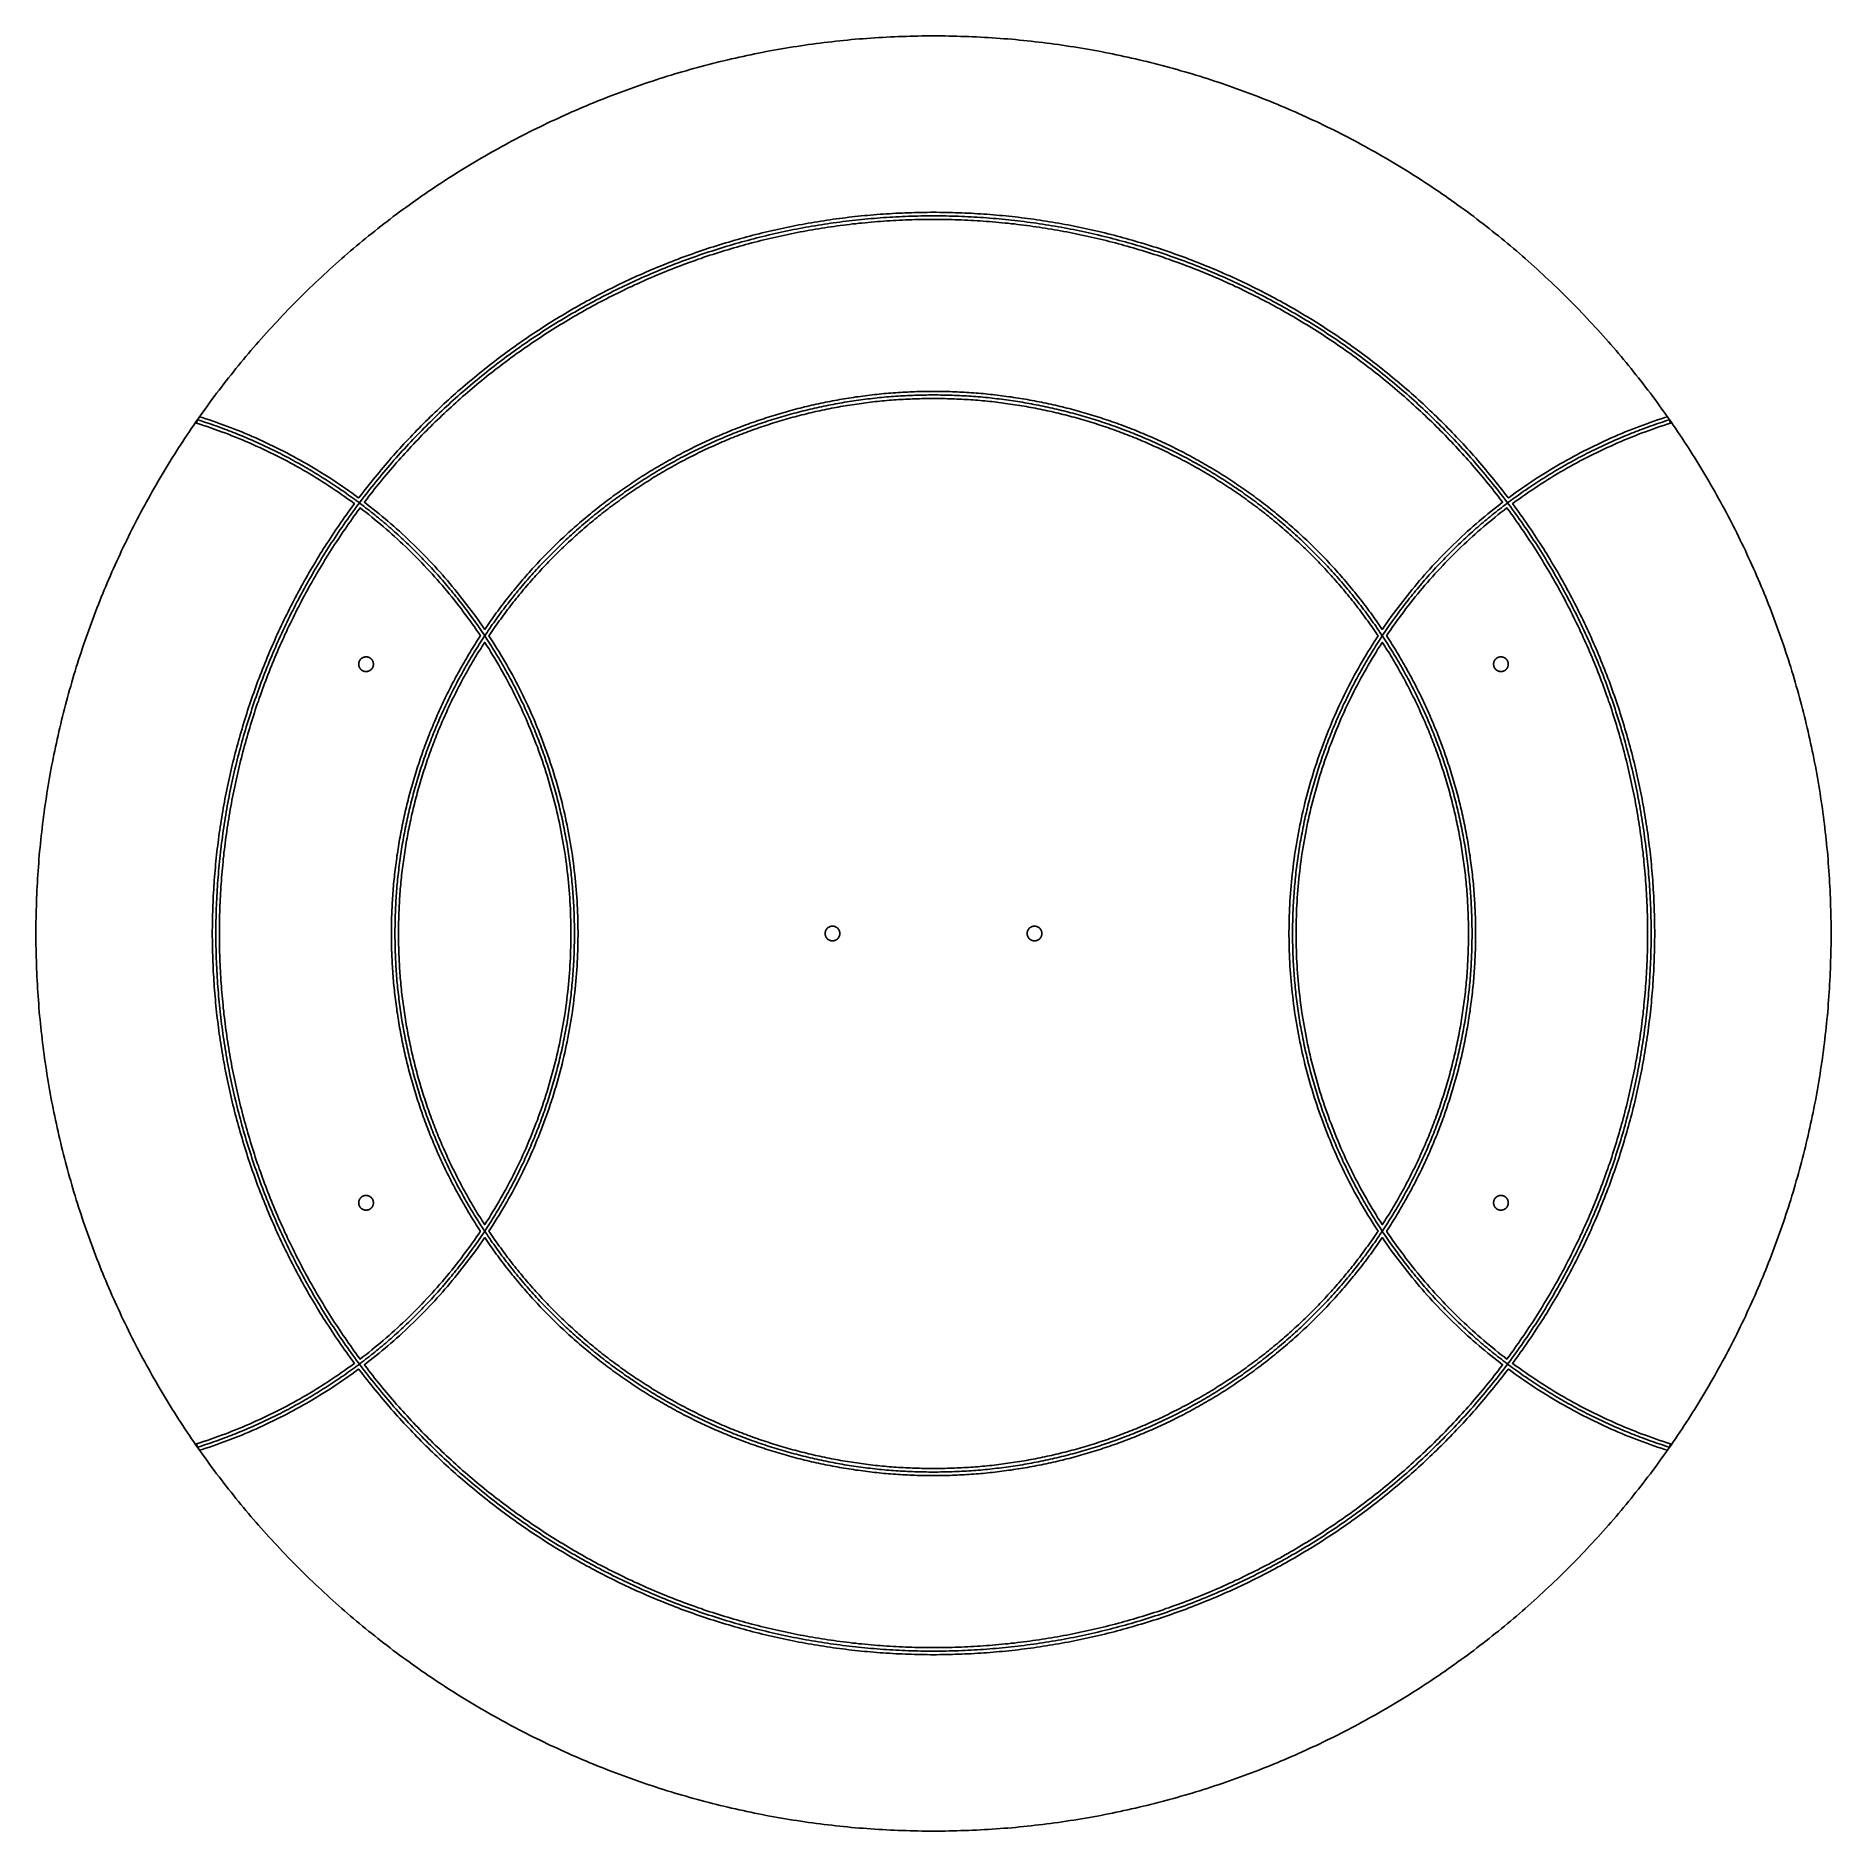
# Model space of a CAD drawing. Header units: millimetres. Extents: x -200 to 200, y -200 to 200.
import ezdxf

# ---------------------------------------------------------------- set-up
doc = ezdxf.new("R2010")
doc.units = ezdxf.units.MM
for name, color, linetype in [('DOTS_BLUE', 5, 'Continuous'), ('DOTS_RED', 1, 'Continuous'), ('LINES', 6, 'Continuous'), ('OUTLINE', 7, 'Continuous'), ('ZONE_V1', 1, 'Continuous'), ('ZONE_V2', 2, 'Continuous'), ('ZONE_V3', 3, 'Continuous'), ('ZONE_V4', 4, 'Continuous')]:
    doc.layers.add(name, color=color, linetype=linetype)

msp = doc.modelspace()

# ---------------------------------------------------------------- linework, layer by layer
at = {"layer": 'DOTS_BLUE'}
for points in [[(-124.78, 59.98), (-124.78, 59.97), (-124.78, 59.97), (-124.78, 59.96), (-124.78, 59.95), (-124.78, 59.94), (-124.78, 59.94), (-124.78, 59.93), (-124.78, 59.92), (-124.78, 59.92), (-124.78, 59.91), (-124.78, 59.9), (-124.78, 59.89), (-124.78, 59.89), (-124.78, 59.88), (-124.78, 59.87), (-124.78, 59.87), (-124.78, 59.86), (-124.78, 59.85), (-124.78, 59.85), (-124.79, 59.84), (-124.79, 59.83), (-124.79, 59.82), (-124.79, 59.82), (-124.79, 59.81), (-124.79, 59.8), (-124.79, 59.8), (-124.79, 59.79), (-124.79, 59.78), (-124.79, 59.77), (-124.79, 59.77), (-124.79, 59.76), (-124.8, 59.75), (-124.8, 59.75), (-124.8, 59.74), (-124.8, 59.73), (-124.8, 59.72), (-124.8, 59.72), (-124.8, 59.71), (-124.8, 59.7), (-124.81, 59.7), (-124.81, 59.69), (-124.81, 59.68), (-124.81, 59.68), (-124.81, 59.67), (-124.81, 59.66), (-124.81, 59.65), (-124.82, 59.65), (-124.82, 59.64), (-124.82, 59.63), (-124.82, 59.63), (-124.82, 59.62), (-124.82, 59.61), (-124.82, 59.61), (-124.83, 59.6), (-124.83, 59.59), (-124.83, 59.58), (-124.83, 59.58), (-124.83, 59.57), (-124.84, 59.56), (-124.84, 59.56), (-124.84, 59.55), (-124.84, 59.54), (-124.84, 59.54), (-124.85, 59.53), (-124.85, 59.52), (-124.85, 59.52), (-124.85, 59.51), (-124.85, 59.5), (-124.86, 59.5), (-124.86, 59.49), (-124.86, 59.48), (-124.86, 59.47), (-124.86, 59.47), (-124.87, 59.46), (-124.87, 59.45), (-124.87, 59.45), (-124.87, 59.44), (-124.88, 59.43), (-124.88, 59.43), (-124.88, 59.42), (-124.88, 59.41), (-124.89, 59.41), (-124.89, 59.4), (-124.89, 59.39), (-124.89, 59.39), (-124.9, 59.38), (-124.9, 59.37), (-124.9, 59.37), (-124.91, 59.36), (-124.91, 59.35), (-124.91, 59.35), (-124.91, 59.34), (-124.92, 59.33), (-124.92, 59.33), (-124.92, 59.32), (-124.93, 59.32), (-124.93, 59.31), (-124.93, 59.3), (-124.93, 59.3), (-124.94, 59.29), (-124.94, 59.28), (-124.94, 59.28), (-124.95, 59.27), (-124.95, 59.26), (-124.95, 59.26), (-124.96, 59.25), (-124.96, 59.24), (-124.96, 59.24), (-124.97, 59.23), (-124.97, 59.23), (-124.97, 59.22), (-124.98, 59.21), (-124.98, 59.21), (-124.98, 59.2), (-124.99, 59.19), (-124.99, 59.19), (-124.99, 59.18), (-125, 59.18), (-125, 59.17), (-125, 59.16), (-125.01, 59.16), (-125.01, 59.15), (-125.02, 59.14), (-125.02, 59.14), (-125.02, 59.13), (-125.03, 59.13), (-125.03, 59.12), (-125.03, 59.11), (-125.04, 59.11), (-125.04, 59.1), (-125.05, 59.1), (-125.05, 59.09), (-125.05, 59.08), (-125.06, 59.08), (-125.06, 59.07), (-125.07, 59.07), (-125.07, 59.06), (-125.07, 59.05), (-125.08, 59.05), (-125.08, 59.04), (-125.09, 59.04), (-125.09, 59.03), (-125.1, 59.03), (-125.1, 59.02), (-125.1, 59.01), (-125.11, 59.01), (-125.11, 59), (-125.12, 59), (-125.12, 58.99), (-125.13, 58.99), (-125.13, 58.98), (-125.13, 58.97), (-125.14, 58.97), (-125.14, 58.96), (-125.15, 58.96), (-125.15, 58.95), (-125.16, 58.95), (-125.16, 58.94), (-125.17, 58.94), (-125.17, 58.93), (-125.18, 58.92), (-125.18, 58.92), (-125.18, 58.91), (-125.19, 58.91), (-125.19, 58.9), (-125.2, 58.9), (-125.2, 58.89), (-125.21, 58.89), (-125.21, 58.88), (-125.22, 58.88), (-125.22, 58.87), (-125.23, 58.87), (-125.23, 58.86), (-125.24, 58.86), (-125.24, 58.85), (-125.25, 58.85), (-125.25, 58.84), (-125.26, 58.84), (-125.26, 58.83), (-125.27, 58.83), (-125.27, 58.82), (-125.28, 58.82), (-125.28, 58.81), (-125.29, 58.81), (-125.29, 58.8), (-125.3, 58.8), (-125.3, 58.79), (-125.31, 58.79), (-125.32, 58.78), (-125.32, 58.78), (-125.33, 58.77), (-125.33, 58.77), (-125.34, 58.76), (-125.34, 58.76), (-125.35, 58.75), (-125.35, 58.75), (-125.36, 58.74), (-125.36, 58.74), (-125.37, 58.73), (-125.37, 58.73), (-125.38, 58.73), (-125.39, 58.72), (-125.39, 58.72), (-125.4, 58.71), (-125.4, 58.71), (-125.41, 58.7), (-125.41, 58.7), (-125.42, 58.69), (-125.43, 58.69), (-125.43, 58.69), (-125.44, 58.68), (-125.44, 58.68), (-125.45, 58.67), (-125.45, 58.67), (-125.46, 58.66), (-125.47, 58.66), (-125.47, 58.66), (-125.48, 58.65), (-125.48, 58.65), (-125.49, 58.64), (-125.49, 58.64), (-125.5, 58.64), (-125.51, 58.63), (-125.51, 58.63), (-125.52, 58.62), (-125.52, 58.62), (-125.53, 58.62), (-125.54, 58.61), (-125.54, 58.61), (-125.55, 58.6), (-125.55, 58.6), (-125.56, 58.6), (-125.57, 58.59), (-125.57, 58.59), (-125.58, 58.59), (-125.59, 58.58), (-125.59, 58.58), (-125.6, 58.57), (-125.6, 58.57), (-125.61, 58.57), (-125.62, 58.56), (-125.62, 58.56), (-125.63, 58.56), (-125.64, 58.55), (-125.64, 58.55), (-125.65, 58.55), (-125.65, 58.54), (-125.66, 58.54), (-125.67, 58.54), (-125.67, 58.53), (-125.68, 58.53), (-125.69, 58.53), (-125.69, 58.52), (-125.7, 58.52), (-125.71, 58.52), (-125.71, 58.52), (-125.72, 58.51), (-125.72, 58.51), (-125.73, 58.51), (-125.74, 58.5), (-125.74, 58.5), (-125.75, 58.5), (-125.76, 58.49), (-125.76, 58.49), (-125.77, 58.49), (-125.78, 58.49), (-125.78, 58.48), (-125.79, 58.48), (-125.8, 58.48), (-125.8, 58.47), (-125.81, 58.47), (-125.82, 58.47), (-125.82, 58.47), (-125.83, 58.46), (-125.84, 58.46), (-125.84, 58.46), (-125.85, 58.46), (-125.86, 58.45), (-125.86, 58.45), (-125.87, 58.45), (-125.88, 58.45), (-125.88, 58.44), (-125.89, 58.44), (-125.9, 58.44), (-125.9, 58.44), (-125.91, 58.44), (-125.92, 58.43), (-125.92, 58.43), (-125.93, 58.43), (-125.94, 58.43), (-125.95, 58.42), (-125.95, 58.42), (-125.96, 58.42), (-125.97, 58.42), (-125.97, 58.42), (-125.98, 58.41), (-125.99, 58.41), (-125.99, 58.41), (-126, 58.41), (-126.01, 58.41), (-126.01, 58.41), (-126.02, 58.4), (-126.03, 58.4), (-126.03, 58.4), (-126.04, 58.4), (-126.05, 58.4), (-126.06, 58.4), (-126.06, 58.39), (-126.07, 58.39), (-126.08, 58.39), (-126.08, 58.39), (-126.09, 58.39), (-126.1, 58.39), (-126.1, 58.39), (-126.11, 58.38), (-126.12, 58.38), (-126.13, 58.38), (-126.13, 58.38), (-126.14, 58.38), (-126.15, 58.38), (-126.15, 58.38), (-126.16, 58.38), (-126.17, 58.37), (-126.18, 58.37), (-126.18, 58.37), (-126.19, 58.37), (-126.2, 58.37), (-126.2, 58.37), (-126.21, 58.37), (-126.22, 58.37), (-126.22, 58.37), (-126.23, 58.37), (-126.24, 58.37), (-126.25, 58.36), (-126.25, 58.36), (-126.26, 58.36), (-126.27, 58.36), (-126.27, 58.36), (-126.28, 58.36), (-126.29, 58.36), (-126.3, 58.36), (-126.3, 58.36), (-126.31, 58.36), (-126.32, 58.36), (-126.32, 58.36), (-126.33, 58.36), (-126.34, 58.36), (-126.35, 58.36), (-126.35, 58.36), (-126.36, 58.36), (-126.37, 58.36), (-126.37, 58.36), (-126.38, 58.36), (-126.39, 58.36), (-126.4, 58.36), (-126.4, 58.36), (-126.41, 58.36), (-126.42, 58.36), (-126.42, 58.36), (-126.43, 58.36), (-126.44, 58.36), (-126.45, 58.36), (-126.45, 58.36), (-126.46, 58.36), (-126.47, 58.36), (-126.47, 58.36), (-126.48, 58.36), (-126.49, 58.36), (-126.5, 58.36), (-126.5, 58.36), (-126.51, 58.36), (-126.52, 58.36), (-126.52, 58.36), (-126.53, 58.36), (-126.54, 58.36), (-126.55, 58.36), (-126.55, 58.36), (-126.56, 58.36), (-126.57, 58.36), (-126.57, 58.36), (-126.58, 58.36), (-126.59, 58.36), (-126.6, 58.37), (-126.6, 58.37), (-126.61, 58.37), (-126.62, 58.37), (-126.62, 58.37), (-126.63, 58.37), (-126.64, 58.37), (-126.65, 58.37), (-126.65, 58.37), (-126.66, 58.37), (-126.67, 58.37), (-126.67, 58.38), (-126.68, 58.38), (-126.69, 58.38), (-126.7, 58.38), (-126.7, 58.38), (-126.71, 58.38), (-126.72, 58.38), (-126.72, 58.38), (-126.73, 58.39), (-126.74, 58.39), (-126.74, 58.39), (-126.75, 58.39), (-126.76, 58.39), (-126.77, 58.39), (-126.77, 58.39), (-126.78, 58.4), (-126.79, 58.4), (-126.79, 58.4), (-126.8, 58.4), (-126.81, 58.4), (-126.81, 58.4), (-126.82, 58.41), (-126.83, 58.41), (-126.84, 58.41), (-126.84, 58.41), (-126.85, 58.41), (-126.86, 58.41), (-126.86, 58.42), (-126.87, 58.42), (-126.88, 58.42), (-126.88, 58.42), (-126.89, 58.42), (-126.9, 58.43), (-126.9, 58.43), (-126.91, 58.43), (-126.92, 58.43), (-126.92, 58.44), (-126.93, 58.44), (-126.94, 58.44), (-126.94, 58.44), (-126.95, 58.44), (-126.96, 58.45), (-126.97, 58.45), (-126.97, 58.45), (-126.98, 58.45), (-126.99, 58.46), (-126.99, 58.46), (-127, 58.46), (-127.01, 58.46), (-127.01, 58.47), (-127.02, 58.47), (-127.03, 58.47), (-127.03, 58.47), (-127.04, 58.48), (-127.05, 58.48), (-127.05, 58.48), (-127.06, 58.49), (-127.07, 58.49), (-127.07, 58.49), (-127.08, 58.49), (-127.08, 58.5), (-127.09, 58.5), (-127.1, 58.5), (-127.1, 58.51), (-127.11, 58.51), (-127.12, 58.51), (-127.12, 58.52), (-127.13, 58.52), (-127.14, 58.52), (-127.14, 58.52), (-127.15, 58.53), (-127.16, 58.53), (-127.16, 58.53), (-127.17, 58.54), (-127.17, 58.54), (-127.18, 58.54), (-127.19, 58.55), (-127.19, 58.55), (-127.2, 58.55), (-127.21, 58.56), (-127.21, 58.56), (-127.22, 58.56), (-127.23, 58.57), (-127.23, 58.57), (-127.24, 58.57), (-127.24, 58.58), (-127.25, 58.58), (-127.26, 58.59), (-127.26, 58.59), (-127.27, 58.59), (-127.27, 58.6), (-127.28, 58.6), (-127.29, 58.6), (-127.29, 58.61), (-127.3, 58.61), (-127.3, 58.62), (-127.31, 58.62), (-127.32, 58.62), (-127.32, 58.63), (-127.33, 58.63), (-127.33, 58.64), (-127.34, 58.64), (-127.35, 58.64), (-127.35, 58.65), (-127.36, 58.65), (-127.36, 58.66), (-127.37, 58.66), (-127.38, 58.66), (-127.38, 58.67), (-127.39, 58.67), (-127.39, 58.68), (-127.4, 58.68), (-127.4, 58.69), (-127.41, 58.69), (-127.42, 58.69), (-127.42, 58.7), (-127.43, 58.7), (-127.43, 58.71), (-127.44, 58.71), (-127.44, 58.72), (-127.45, 58.72), (-127.46, 58.73), (-127.46, 58.73), (-127.47, 58.73), (-127.47, 58.74), (-127.48, 58.74), (-127.48, 58.75), (-127.49, 58.75), (-127.49, 58.76), (-127.5, 58.76), (-127.5, 58.77), (-127.51, 58.77), (-127.51, 58.78), (-127.52, 58.78), (-127.53, 58.79), (-127.53, 58.79), (-127.54, 58.8), (-127.54, 58.8), (-127.55, 58.81), (-127.55, 58.81), (-127.56, 58.82), (-127.56, 58.82), (-127.57, 58.83), (-127.57, 58.83), (-127.58, 58.84), (-127.58, 58.84), (-127.59, 58.85), (-127.59, 58.85), (-127.6, 58.86), (-127.6, 58.86), (-127.61, 58.87), (-127.61, 58.87), (-127.62, 58.88), (-127.62, 58.88), (-127.63, 58.89), (-127.63, 58.89), (-127.64, 58.9), (-127.64, 58.9), (-127.65, 58.91), (-127.65, 58.91), (-127.66, 58.92), (-127.66, 58.92), (-127.66, 58.93), (-127.67, 58.94), (-127.67, 58.94), (-127.68, 58.95), (-127.68, 58.95), (-127.69, 58.96), (-127.69, 58.96), (-127.7, 58.97), (-127.7, 58.97), (-127.71, 58.98), (-127.71, 58.99), (-127.71, 58.99), (-127.72, 59), (-127.72, 59), (-127.73, 59.01), (-127.73, 59.01), (-127.74, 59.02), (-127.74, 59.03), (-127.74, 59.03), (-127.75, 59.04), (-127.75, 59.04), (-127.76, 59.05), (-127.76, 59.05), (-127.77, 59.06), (-127.77, 59.07), (-127.77, 59.07), (-127.78, 59.08), (-127.78, 59.08), (-127.79, 59.09), (-127.79, 59.1), (-127.79, 59.1), (-127.8, 59.11), (-127.8, 59.11), (-127.8, 59.12), (-127.81, 59.13), (-127.81, 59.13), (-127.82, 59.14), (-127.82, 59.14), (-127.82, 59.15), (-127.83, 59.16), (-127.83, 59.16), (-127.83, 59.17), (-127.84, 59.18), (-127.84, 59.18), (-127.84, 59.19), (-127.85, 59.19), (-127.85, 59.2), (-127.86, 59.21), (-127.86, 59.21), (-127.86, 59.22), (-127.87, 59.23), (-127.87, 59.23), (-127.87, 59.24), (-127.88, 59.24), (-127.88, 59.25), (-127.88, 59.26), (-127.89, 59.26), (-127.89, 59.27), (-127.89, 59.28), (-127.89, 59.28), (-127.9, 59.29), (-127.9, 59.3), (-127.9, 59.3), (-127.91, 59.31), (-127.91, 59.32), (-127.91, 59.32), (-127.92, 59.33), (-127.92, 59.33), (-127.92, 59.34), (-127.92, 59.35), (-127.93, 59.35), (-127.93, 59.36), (-127.93, 59.37), (-127.94, 59.37), (-127.94, 59.38), (-127.94, 59.39), (-127.94, 59.39), (-127.95, 59.4), (-127.95, 59.41), (-127.95, 59.41), (-127.95, 59.42), (-127.96, 59.43), (-127.96, 59.43), (-127.96, 59.44), (-127.96, 59.45), (-127.97, 59.45), (-127.97, 59.46), (-127.97, 59.47), (-127.97, 59.47), (-127.98, 59.48), (-127.98, 59.49), (-127.98, 59.5), (-127.98, 59.5), (-127.98, 59.51), (-127.99, 59.52), (-127.99, 59.52), (-127.99, 59.53), (-127.99, 59.54), (-127.99, 59.54), (-128, 59.55), (-128, 59.56), (-128, 59.56), (-128, 59.57), (-128, 59.58), (-128.01, 59.58), (-128.01, 59.59), (-128.01, 59.6), (-128.01, 59.61), (-128.01, 59.61), (-128.01, 59.62), (-128.02, 59.63), (-128.02, 59.63), (-128.02, 59.64), (-128.02, 59.65), (-128.02, 59.65), (-128.02, 59.66), (-128.02, 59.67), (-128.03, 59.68), (-128.03, 59.68), (-128.03, 59.69), (-128.03, 59.7), (-128.03, 59.7), (-128.03, 59.71), (-128.03, 59.72), (-128.04, 59.72), (-128.04, 59.73), (-128.04, 59.74), (-128.04, 59.75), (-128.04, 59.75), (-128.04, 59.76), (-128.04, 59.77), (-128.04, 59.77), (-128.04, 59.78), (-128.04, 59.79), (-128.05, 59.8), (-128.05, 59.8), (-128.05, 59.81), (-128.05, 59.82), (-128.05, 59.82), (-128.05, 59.83), (-128.05, 59.84), (-128.05, 59.85), (-128.05, 59.85), (-128.05, 59.86), (-128.05, 59.87), (-128.05, 59.87), (-128.05, 59.88), (-128.05, 59.89), (-128.05, 59.89), (-128.05, 59.9), (-128.06, 59.91), (-128.06, 59.92), (-128.06, 59.92), (-128.06, 59.93), (-128.06, 59.94), (-128.06, 59.94), (-128.06, 59.95), (-128.06, 59.96), (-128.06, 59.97), (-128.06, 59.97), (-128.06, 59.98), (-128.06, 59.99), (-128.06, 60), (-128.06, 60), (-128.06, 60.01), (-128.06, 60.02), (-128.06, 60.02), (-128.06, 60.03), (-128.06, 60.04), (-128.06, 60.05), (-128.06, 60.05), (-128.06, 60.06), (-128.06, 60.07), (-128.06, 60.07), (-128.06, 60.08), (-128.05, 60.09), (-128.05, 60.1), (-128.05, 60.1), (-128.05, 60.11), (-128.05, 60.12), (-128.05, 60.12), (-128.05, 60.13), (-128.05, 60.14), (-128.05, 60.15), (-128.05, 60.15), (-128.05, 60.16), (-128.05, 60.17), (-128.05, 60.17), (-128.05, 60.18), (-128.05, 60.19), (-128.05, 60.19), (-128.04, 60.2), (-128.04, 60.21), (-128.04, 60.22), (-128.04, 60.22), (-128.04, 60.23), (-128.04, 60.24), (-128.04, 60.24), (-128.04, 60.25), (-128.04, 60.26), (-128.04, 60.27), (-128.03, 60.27), (-128.03, 60.28), (-128.03, 60.29), (-128.03, 60.29), (-128.03, 60.3), (-128.03, 60.31), (-128.03, 60.31), (-128.02, 60.32), (-128.02, 60.33), (-128.02, 60.34), (-128.02, 60.34), (-128.02, 60.35), (-128.02, 60.36), (-128.02, 60.36), (-128.01, 60.37), (-128.01, 60.38), (-128.01, 60.38), (-128.01, 60.39), (-128.01, 60.4), (-128.01, 60.41), (-128, 60.41), (-128, 60.42), (-128, 60.43), (-128, 60.43), (-128, 60.44), (-127.99, 60.45), (-127.99, 60.45), (-127.99, 60.46), (-127.99, 60.47), (-127.99, 60.47), (-127.98, 60.48), (-127.98, 60.49), (-127.98, 60.49), (-127.98, 60.5), (-127.98, 60.51), (-127.97, 60.52), (-127.97, 60.52), (-127.97, 60.53), (-127.97, 60.54), (-127.96, 60.54), (-127.96, 60.55), (-127.96, 60.56), (-127.96, 60.56), (-127.95, 60.57), (-127.95, 60.58), (-127.95, 60.58), (-127.95, 60.59), (-127.94, 60.6), (-127.94, 60.6), (-127.94, 60.61), (-127.94, 60.62), (-127.93, 60.62), (-127.93, 60.63), (-127.93, 60.64), (-127.92, 60.64), (-127.92, 60.65), (-127.92, 60.66), (-127.92, 60.66), (-127.91, 60.67), (-127.91, 60.68), (-127.91, 60.68), (-127.9, 60.69), (-127.9, 60.69), (-127.9, 60.7), (-127.89, 60.71), (-127.89, 60.71), (-127.89, 60.72), (-127.89, 60.73), (-127.88, 60.73), (-127.88, 60.74), (-127.88, 60.75), (-127.87, 60.75), (-127.87, 60.76), (-127.87, 60.76), (-127.86, 60.77), (-127.86, 60.78), (-127.86, 60.78), (-127.85, 60.79), (-127.85, 60.8), (-127.84, 60.8), (-127.84, 60.81), (-127.84, 60.81), (-127.83, 60.82), (-127.83, 60.83), (-127.83, 60.83), (-127.82, 60.84), (-127.82, 60.85), (-127.82, 60.85), (-127.81, 60.86), (-127.81, 60.86), (-127.8, 60.87), (-127.8, 60.88), (-127.8, 60.88), (-127.79, 60.89), (-127.79, 60.89), (-127.79, 60.9), (-127.78, 60.91), (-127.78, 60.91), (-127.77, 60.92), (-127.77, 60.92), (-127.77, 60.93), (-127.76, 60.94), (-127.76, 60.94), (-127.75, 60.95), (-127.75, 60.95), (-127.74, 60.96), (-127.74, 60.96), (-127.74, 60.97), (-127.73, 60.98), (-127.73, 60.98), (-127.72, 60.99), (-127.72, 60.99), (-127.71, 61), (-127.71, 61), (-127.71, 61.01), (-127.7, 61.02), (-127.7, 61.02), (-127.69, 61.03), (-127.69, 61.03), (-127.68, 61.04), (-127.68, 61.04), (-127.67, 61.05), (-127.67, 61.05), (-127.66, 61.06), (-127.66, 61.07), (-127.66, 61.07), (-127.65, 61.08), (-127.65, 61.08), (-127.64, 61.09), (-127.64, 61.09), (-127.63, 61.1), (-127.63, 61.1), (-127.62, 61.11), (-127.62, 61.11), (-127.61, 61.12), (-127.61, 61.12), (-127.6, 61.13), (-127.6, 61.13), (-127.59, 61.14), (-127.59, 61.14), (-127.58, 61.15), (-127.58, 61.15), (-127.57, 61.16), (-127.57, 61.16), (-127.56, 61.17), (-127.56, 61.17), (-127.55, 61.18), (-127.55, 61.18), (-127.54, 61.19), (-127.54, 61.19), (-127.53, 61.2), (-127.53, 61.2), (-127.52, 61.21), (-127.51, 61.21), (-127.51, 61.22), (-127.5, 61.22), (-127.5, 61.23), (-127.49, 61.23), (-127.49, 61.24), (-127.48, 61.24), (-127.48, 61.25), (-127.47, 61.25), (-127.47, 61.26), (-127.46, 61.26), (-127.46, 61.26), (-127.45, 61.27), (-127.44, 61.27), (-127.44, 61.28), (-127.43, 61.28), (-127.43, 61.29), (-127.42, 61.29), (-127.42, 61.3), (-127.41, 61.3), (-127.4, 61.3), (-127.4, 61.31), (-127.39, 61.31), (-127.39, 61.32), (-127.38, 61.32), (-127.38, 61.33), (-127.37, 61.33), (-127.36, 61.33), (-127.36, 61.34), (-127.35, 61.34), (-127.35, 61.35), (-127.34, 61.35), (-127.33, 61.35), (-127.33, 61.36), (-127.32, 61.36), (-127.32, 61.37), (-127.31, 61.37), (-127.3, 61.37), (-127.3, 61.38), (-127.29, 61.38), (-127.29, 61.39), (-127.28, 61.39), (-127.27, 61.39), (-127.27, 61.4), (-127.26, 61.4), (-127.26, 61.4), (-127.25, 61.41), (-127.24, 61.41), (-127.24, 61.42), (-127.23, 61.42), (-127.23, 61.42), (-127.22, 61.43), (-127.21, 61.43), (-127.21, 61.43), (-127.2, 61.44), (-127.19, 61.44), (-127.19, 61.44), (-127.18, 61.45), (-127.17, 61.45), (-127.17, 61.45), (-127.16, 61.46), (-127.16, 61.46), (-127.15, 61.46), (-127.14, 61.47), (-127.14, 61.47), (-127.13, 61.47), (-127.12, 61.48), (-127.12, 61.48), (-127.11, 61.48), (-127.1, 61.48), (-127.1, 61.49), (-127.09, 61.49), (-127.08, 61.49), (-127.08, 61.5), (-127.07, 61.5), (-127.07, 61.5), (-127.06, 61.5), (-127.05, 61.51), (-127.05, 61.51), (-127.04, 61.51), (-127.03, 61.52), (-127.03, 61.52), (-127.02, 61.52), (-127.01, 61.52), (-127.01, 61.53), (-127, 61.53), (-126.99, 61.53), (-126.99, 61.53), (-126.98, 61.54), (-126.97, 61.54), (-126.97, 61.54), (-126.96, 61.54), (-126.95, 61.55), (-126.94, 61.55), (-126.94, 61.55), (-126.93, 61.55), (-126.92, 61.55), (-126.92, 61.56), (-126.91, 61.56), (-126.9, 61.56), (-126.9, 61.56), (-126.89, 61.57), (-126.88, 61.57), (-126.88, 61.57), (-126.87, 61.57), (-126.86, 61.57), (-126.86, 61.58), (-126.85, 61.58), (-126.84, 61.58), (-126.84, 61.58), (-126.83, 61.58), (-126.82, 61.58), (-126.81, 61.59), (-126.81, 61.59), (-126.8, 61.59), (-126.79, 61.59), (-126.79, 61.59), (-126.78, 61.59), (-126.77, 61.6), (-126.77, 61.6), (-126.76, 61.6), (-126.75, 61.6), (-126.74, 61.6), (-126.74, 61.6), (-126.73, 61.6), (-126.72, 61.61), (-126.72, 61.61), (-126.71, 61.61), (-126.7, 61.61), (-126.7, 61.61), (-126.69, 61.61), (-126.68, 61.61), (-126.67, 61.61), (-126.67, 61.62), (-126.66, 61.62), (-126.65, 61.62), (-126.65, 61.62), (-126.64, 61.62), (-126.63, 61.62), (-126.62, 61.62), (-126.62, 61.62), (-126.61, 61.62), (-126.6, 61.62), (-126.6, 61.63), (-126.59, 61.63), (-126.58, 61.63), (-126.57, 61.63), (-126.57, 61.63), (-126.56, 61.63), (-126.55, 61.63), (-126.55, 61.63), (-126.54, 61.63), (-126.53, 61.63), (-126.52, 61.63), (-126.52, 61.63), (-126.51, 61.63), (-126.5, 61.63), (-126.5, 61.63), (-126.49, 61.63), (-126.48, 61.63), (-126.47, 61.63), (-126.47, 61.63), (-126.46, 61.63), (-126.45, 61.63), (-126.45, 61.63), (-126.44, 61.63), (-126.43, 61.63), (-126.42, 61.63), (-126.42, 61.63), (-126.41, 61.63), (-126.4, 61.63), (-126.4, 61.63), (-126.39, 61.63), (-126.38, 61.63), (-126.37, 61.63), (-126.37, 61.63), (-126.36, 61.63), (-126.35, 61.63), (-126.35, 61.63), (-126.34, 61.63), (-126.33, 61.63), (-126.32, 61.63), (-126.32, 61.63), (-126.31, 61.63), (-126.3, 61.63), (-126.3, 61.63), (-126.29, 61.63), (-126.28, 61.63), (-126.27, 61.63), (-126.27, 61.63), (-126.26, 61.63), (-126.25, 61.63), (-126.25, 61.63), (-126.24, 61.63), (-126.23, 61.62), (-126.22, 61.62), (-126.22, 61.62), (-126.21, 61.62), (-126.2, 61.62), (-126.2, 61.62), (-126.19, 61.62), (-126.18, 61.62), (-126.18, 61.62), (-126.17, 61.62), (-126.16, 61.61), (-126.15, 61.61), (-126.15, 61.61), (-126.14, 61.61), (-126.13, 61.61), (-126.13, 61.61), (-126.12, 61.61), (-126.11, 61.61), (-126.1, 61.6), (-126.1, 61.6), (-126.09, 61.6), (-126.08, 61.6), (-126.08, 61.6), (-126.07, 61.6), (-126.06, 61.6), (-126.06, 61.59), (-126.05, 61.59), (-126.04, 61.59), (-126.03, 61.59), (-126.03, 61.59), (-126.02, 61.59), (-126.01, 61.58), (-126.01, 61.58), (-126, 61.58), (-125.99, 61.58), (-125.99, 61.58), (-125.98, 61.58), (-125.97, 61.57), (-125.97, 61.57), (-125.96, 61.57), (-125.95, 61.57), (-125.95, 61.57), (-125.94, 61.56), (-125.93, 61.56), (-125.92, 61.56), (-125.92, 61.56), (-125.91, 61.55), (-125.9, 61.55), (-125.9, 61.55), (-125.89, 61.55), (-125.88, 61.55), (-125.88, 61.54), (-125.87, 61.54), (-125.86, 61.54), (-125.86, 61.54), (-125.85, 61.53), (-125.84, 61.53), (-125.84, 61.53), (-125.83, 61.53), (-125.82, 61.52), (-125.82, 61.52), (-125.81, 61.52), (-125.8, 61.52), (-125.8, 61.51), (-125.79, 61.51), (-125.78, 61.51), (-125.78, 61.5), (-125.77, 61.5), (-125.76, 61.5), (-125.76, 61.5), (-125.75, 61.49), (-125.74, 61.49), (-125.74, 61.49), (-125.73, 61.48), (-125.72, 61.48), (-125.72, 61.48), (-125.71, 61.48), (-125.71, 61.47), (-125.7, 61.47), (-125.69, 61.47), (-125.69, 61.46), (-125.68, 61.46), (-125.67, 61.46), (-125.67, 61.45), (-125.66, 61.45), (-125.65, 61.45), (-125.65, 61.44), (-125.64, 61.44), (-125.64, 61.44), (-125.63, 61.43), (-125.62, 61.43), (-125.62, 61.43), (-125.61, 61.42), (-125.6, 61.42), (-125.6, 61.42), (-125.59, 61.41), (-125.59, 61.41), (-125.58, 61.4), (-125.57, 61.4), (-125.57, 61.4), (-125.56, 61.39), (-125.55, 61.39), (-125.55, 61.39), (-125.54, 61.38), (-125.54, 61.38), (-125.53, 61.37), (-125.52, 61.37), (-125.52, 61.37), (-125.51, 61.36), (-125.51, 61.36), (-125.5, 61.35), (-125.49, 61.35), (-125.49, 61.35), (-125.48, 61.34), (-125.48, 61.34), (-125.47, 61.33), (-125.47, 61.33), (-125.46, 61.33), (-125.45, 61.32), (-125.45, 61.32), (-125.44, 61.31), (-125.44, 61.31), (-125.43, 61.3), (-125.43, 61.3), (-125.42, 61.3), (-125.41, 61.29), (-125.41, 61.29), (-125.4, 61.28), (-125.4, 61.28), (-125.39, 61.27), (-125.39, 61.27), (-125.38, 61.26), (-125.37, 61.26), (-125.37, 61.26), (-125.36, 61.25), (-125.36, 61.25), (-125.35, 61.24), (-125.35, 61.24), (-125.34, 61.23), (-125.34, 61.23), (-125.33, 61.22), (-125.33, 61.22), (-125.32, 61.21), (-125.32, 61.21), (-125.31, 61.2), (-125.3, 61.2), (-125.3, 61.19), (-125.29, 61.19), (-125.29, 61.18), (-125.28, 61.18), (-125.28, 61.17), (-125.27, 61.17), (-125.27, 61.16), (-125.26, 61.16), (-125.26, 61.15), (-125.25, 61.15), (-125.25, 61.14), (-125.24, 61.14), (-125.24, 61.13), (-125.23, 61.13), (-125.23, 61.12), (-125.22, 61.12), (-125.22, 61.11), (-125.21, 61.11), (-125.21, 61.1), (-125.2, 61.1), (-125.2, 61.09), (-125.19, 61.09), (-125.19, 61.08), (-125.18, 61.08), (-125.18, 61.07), (-125.18, 61.07), (-125.17, 61.06), (-125.17, 61.05), (-125.16, 61.05), (-125.16, 61.04), (-125.15, 61.04), (-125.15, 61.03), (-125.14, 61.03), (-125.14, 61.02), (-125.13, 61.02), (-125.13, 61.01), (-125.13, 61), (-125.12, 61), (-125.12, 60.99), (-125.11, 60.99), (-125.11, 60.98), (-125.1, 60.98), (-125.1, 60.97), (-125.1, 60.96), (-125.09, 60.96), (-125.09, 60.95), (-125.08, 60.95), (-125.08, 60.94), (-125.07, 60.94), (-125.07, 60.93), (-125.07, 60.92), (-125.06, 60.92), (-125.06, 60.91), (-125.05, 60.91), (-125.05, 60.9), (-125.05, 60.89), (-125.04, 60.89), (-125.04, 60.88), (-125.03, 60.88), (-125.03, 60.87), (-125.03, 60.86), (-125.02, 60.86), (-125.02, 60.85), (-125.02, 60.85), (-125.01, 60.84), (-125.01, 60.83), (-125, 60.83), (-125, 60.82), (-125, 60.81), (-124.99, 60.81), (-124.99, 60.8), (-124.99, 60.8), (-124.98, 60.79), (-124.98, 60.78), (-124.98, 60.78), (-124.97, 60.77), (-124.97, 60.76), (-124.97, 60.76), (-124.96, 60.75), (-124.96, 60.75), (-124.96, 60.74), (-124.95, 60.73), (-124.95, 60.73), (-124.95, 60.72), (-124.94, 60.71), (-124.94, 60.71), (-124.94, 60.7), (-124.93, 60.69), (-124.93, 60.69), (-124.93, 60.68), (-124.93, 60.68), (-124.92, 60.67), (-124.92, 60.66), (-124.92, 60.66), (-124.91, 60.65), (-124.91, 60.64), (-124.91, 60.64), (-124.91, 60.63), (-124.9, 60.62), (-124.9, 60.62), (-124.9, 60.61), (-124.89, 60.6), (-124.89, 60.6), (-124.89, 60.59), (-124.89, 60.58), (-124.88, 60.58), (-124.88, 60.57), (-124.88, 60.56), (-124.88, 60.56), (-124.87, 60.55), (-124.87, 60.54), (-124.87, 60.54), (-124.87, 60.53), (-124.86, 60.52), (-124.86, 60.52), (-124.86, 60.51), (-124.86, 60.5), (-124.86, 60.49), (-124.85, 60.49), (-124.85, 60.48), (-124.85, 60.47), (-124.85, 60.47), (-124.85, 60.46), (-124.84, 60.45), (-124.84, 60.45), (-124.84, 60.44), (-124.84, 60.43), (-124.84, 60.43), (-124.83, 60.42), (-124.83, 60.41), (-124.83, 60.41), (-124.83, 60.4), (-124.83, 60.39), (-124.82, 60.38), (-124.82, 60.38), (-124.82, 60.37), (-124.82, 60.36), (-124.82, 60.36), (-124.82, 60.35), (-124.82, 60.34), (-124.81, 60.34), (-124.81, 60.33), (-124.81, 60.32), (-124.81, 60.31), (-124.81, 60.31), (-124.81, 60.3), (-124.81, 60.29), (-124.8, 60.29), (-124.8, 60.28), (-124.8, 60.27), (-124.8, 60.27), (-124.8, 60.26), (-124.8, 60.25), (-124.8, 60.24), (-124.8, 60.24), (-124.79, 60.23), (-124.79, 60.22), (-124.79, 60.22), (-124.79, 60.21), (-124.79, 60.2), (-124.79, 60.19), (-124.79, 60.19), (-124.79, 60.18), (-124.79, 60.17), (-124.79, 60.17), (-124.79, 60.16), (-124.79, 60.15), (-124.78, 60.15), (-124.78, 60.14), (-124.78, 60.13), (-124.78, 60.12), (-124.78, 60.12), (-124.78, 60.11), (-124.78, 60.1), (-124.78, 60.1), (-124.78, 60.09), (-124.78, 60.08), (-124.78, 60.07), (-124.78, 60.07), (-124.78, 60.06), (-124.78, 60.05), (-124.78, 60.05), (-124.78, 60.04), (-124.78, 60.03), (-124.78, 60.02), (-124.78, 60.02), (-124.78, 60.01), (-124.78, 60), (-124.78, 60), (-124.78, 59.99), (-124.78, 59.98)], [(-20.86, -0.01), (-20.86, -0.02), (-20.86, -0.03), (-20.86, -0.04), (-20.86, -0.04), (-20.86, -0.05), (-20.86, -0.06), (-20.86, -0.06), (-20.86, -0.07), (-20.87, -0.08), (-20.87, -0.09), (-20.87, -0.09), (-20.87, -0.1), (-20.87, -0.11), (-20.87, -0.11), (-20.87, -0.12), (-20.87, -0.13), (-20.87, -0.14), (-20.87, -0.14), (-20.87, -0.15), (-20.87, -0.16), (-20.87, -0.16), (-20.87, -0.17), (-20.87, -0.18), (-20.87, -0.19), (-20.87, -0.19), (-20.88, -0.2), (-20.88, -0.21), (-20.88, -0.21), (-20.88, -0.22), (-20.88, -0.23), (-20.88, -0.24), (-20.88, -0.24), (-20.88, -0.25), (-20.88, -0.26), (-20.88, -0.26), (-20.89, -0.27), (-20.89, -0.28), (-20.89, -0.28), (-20.89, -0.29), (-20.89, -0.3), (-20.89, -0.31), (-20.89, -0.31), (-20.89, -0.32), (-20.9, -0.33), (-20.9, -0.33), (-20.9, -0.34), (-20.9, -0.35), (-20.9, -0.35), (-20.9, -0.36), (-20.91, -0.37), (-20.91, -0.38), (-20.91, -0.38), (-20.91, -0.39), (-20.91, -0.4), (-20.91, -0.4), (-20.92, -0.41), (-20.92, -0.42), (-20.92, -0.42), (-20.92, -0.43), (-20.92, -0.44), (-20.92, -0.45), (-20.93, -0.45), (-20.93, -0.46), (-20.93, -0.47), (-20.93, -0.47), (-20.94, -0.48), (-20.94, -0.49), (-20.94, -0.49), (-20.94, -0.5), (-20.94, -0.51), (-20.95, -0.51), (-20.95, -0.52), (-20.95, -0.53), (-20.95, -0.53), (-20.96, -0.54), (-20.96, -0.55), (-20.96, -0.55), (-20.96, -0.56), (-20.96, -0.57), (-20.97, -0.57), (-20.97, -0.58), (-20.97, -0.59), (-20.97, -0.59), (-20.98, -0.6), (-20.98, -0.61), (-20.98, -0.61), (-20.99, -0.62), (-20.99, -0.63), (-20.99, -0.63), (-20.99, -0.64), (-21, -0.65), (-21, -0.65), (-21, -0.66), (-21.01, -0.67), (-21.01, -0.67), (-21.01, -0.68), (-21.01, -0.69), (-21.02, -0.69), (-21.02, -0.7), (-21.02, -0.71), (-21.03, -0.71), (-21.03, -0.72), (-21.03, -0.73), (-21.04, -0.73), (-21.04, -0.74), (-21.04, -0.74), (-21.05, -0.75), (-21.05, -0.76), (-21.05, -0.76), (-21.06, -0.77), (-21.06, -0.78), (-21.06, -0.78), (-21.07, -0.79), (-21.07, -0.79), (-21.07, -0.8), (-21.08, -0.81), (-21.08, -0.81), (-21.08, -0.82), (-21.09, -0.83), (-21.09, -0.83), (-21.09, -0.84), (-21.1, -0.84), (-21.1, -0.85), (-21.11, -0.86), (-21.11, -0.86), (-21.11, -0.87), (-21.12, -0.88), (-21.12, -0.88), (-21.12, -0.89), (-21.13, -0.89), (-21.13, -0.9), (-21.14, -0.91), (-21.14, -0.91), (-21.14, -0.92), (-21.15, -0.92), (-21.15, -0.93), (-21.16, -0.93), (-21.16, -0.94), (-21.16, -0.95), (-21.17, -0.95), (-21.17, -0.96), (-21.18, -0.96), (-21.18, -0.97), (-21.19, -0.98), (-21.19, -0.98), (-21.19, -0.99), (-21.2, -0.99), (-21.2, -1), (-21.21, -1), (-21.21, -1.01), (-21.22, -1.02), (-21.22, -1.02), (-21.22, -1.03), (-21.23, -1.03), (-21.23, -1.04), (-21.24, -1.04), (-21.24, -1.05), (-21.25, -1.05), (-21.25, -1.06), (-21.26, -1.06), (-21.26, -1.07), (-21.27, -1.08), (-21.27, -1.08), (-21.28, -1.09), (-21.28, -1.09), (-21.28, -1.1), (-21.29, -1.1), (-21.29, -1.11), (-21.3, -1.11), (-21.3, -1.12), (-21.31, -1.12), (-21.31, -1.13), (-21.32, -1.13), (-21.32, -1.14), (-21.33, -1.14), (-21.33, -1.15), (-21.34, -1.15), (-21.34, -1.16), (-21.35, -1.16), (-21.35, -1.17), (-21.36, -1.17), (-21.36, -1.18), (-21.37, -1.18), (-21.37, -1.19), (-21.38, -1.19), (-21.38, -1.2), (-21.39, -1.2), (-21.4, -1.21), (-21.4, -1.21), (-21.41, -1.22), (-21.41, -1.22), (-21.42, -1.23), (-21.42, -1.23), (-21.43, -1.24), (-21.43, -1.24), (-21.44, -1.25), (-21.44, -1.25), (-21.45, -1.26), (-21.45, -1.26), (-21.46, -1.27), (-21.47, -1.27), (-21.47, -1.27), (-21.48, -1.28), (-21.48, -1.28), (-21.49, -1.29), (-21.49, -1.29), (-21.5, -1.3), (-21.5, -1.3), (-21.51, -1.31), (-21.52, -1.31), (-21.52, -1.31), (-21.53, -1.32), (-21.53, -1.32), (-21.54, -1.33), (-21.55, -1.33), (-21.55, -1.33), (-21.56, -1.34), (-21.56, -1.34), (-21.57, -1.35), (-21.57, -1.35), (-21.58, -1.36), (-21.59, -1.36), (-21.59, -1.36), (-21.6, -1.37), (-21.6, -1.37), (-21.61, -1.38), (-21.62, -1.38), (-21.62, -1.38), (-21.63, -1.39), (-21.63, -1.39), (-21.64, -1.39), (-21.65, -1.4), (-21.65, -1.4), (-21.66, -1.41), (-21.66, -1.41), (-21.67, -1.41), (-21.68, -1.42), (-21.68, -1.42), (-21.69, -1.42), (-21.7, -1.43), (-21.7, -1.43), (-21.71, -1.43), (-21.71, -1.44), (-21.72, -1.44), (-21.73, -1.44), (-21.73, -1.45), (-21.74, -1.45), (-21.75, -1.45), (-21.75, -1.46), (-21.76, -1.46), (-21.77, -1.46), (-21.77, -1.47), (-21.78, -1.47), (-21.78, -1.47), (-21.79, -1.48), (-21.8, -1.48), (-21.8, -1.48), (-21.81, -1.49), (-21.82, -1.49), (-21.82, -1.49), (-21.83, -1.5), (-21.84, -1.5), (-21.84, -1.5), (-21.85, -1.5), (-21.86, -1.51), (-21.86, -1.51), (-21.87, -1.51), (-21.88, -1.51), (-21.88, -1.52), (-21.89, -1.52), (-21.9, -1.52), (-21.9, -1.53), (-21.91, -1.53), (-21.92, -1.53), (-21.92, -1.53), (-21.93, -1.54), (-21.94, -1.54), (-21.94, -1.54), (-21.95, -1.54), (-21.96, -1.55), (-21.96, -1.55), (-21.97, -1.55), (-21.98, -1.55), (-21.98, -1.56), (-21.99, -1.56), (-22, -1.56), (-22, -1.56), (-22.01, -1.56), (-22.02, -1.57), (-22.02, -1.57), (-22.03, -1.57), (-22.04, -1.57), (-22.04, -1.57), (-22.05, -1.58), (-22.06, -1.58), (-22.06, -1.58), (-22.07, -1.58), (-22.08, -1.58), (-22.09, -1.59), (-22.09, -1.59), (-22.1, -1.59), (-22.11, -1.59), (-22.11, -1.59), (-22.12, -1.59), (-22.13, -1.6), (-22.13, -1.6), (-22.14, -1.6), (-22.15, -1.6), (-22.16, -1.6), (-22.16, -1.6), (-22.17, -1.61), (-22.18, -1.61), (-22.18, -1.61), (-22.19, -1.61), (-22.2, -1.61), (-22.2, -1.61), (-22.21, -1.61), (-22.22, -1.61), (-22.23, -1.62), (-22.23, -1.62), (-22.24, -1.62), (-22.25, -1.62), (-22.25, -1.62), (-22.26, -1.62), (-22.27, -1.62), (-22.27, -1.62), (-22.28, -1.62), (-22.29, -1.63), (-22.3, -1.63), (-22.3, -1.63), (-22.31, -1.63), (-22.32, -1.63), (-22.32, -1.63), (-22.33, -1.63), (-22.34, -1.63), (-22.35, -1.63), (-22.35, -1.63), (-22.36, -1.63), (-22.37, -1.63), (-22.37, -1.63), (-22.38, -1.64), (-22.39, -1.64), (-22.4, -1.64), (-22.4, -1.64), (-22.41, -1.64), (-22.42, -1.64), (-22.42, -1.64), (-22.43, -1.64), (-22.44, -1.64), (-22.45, -1.64), (-22.45, -1.64), (-22.46, -1.64), (-22.47, -1.64), (-22.47, -1.64), (-22.48, -1.64), (-22.49, -1.64), (-22.5, -1.64), (-22.5, -1.64), (-22.51, -1.64), (-22.52, -1.64), (-22.52, -1.64), (-22.53, -1.64), (-22.54, -1.64), (-22.55, -1.64), (-22.55, -1.64), (-22.56, -1.64), (-22.57, -1.64), (-22.57, -1.64), (-22.58, -1.64), (-22.59, -1.64), (-22.6, -1.64), (-22.6, -1.64), (-22.61, -1.64), (-22.62, -1.64), (-22.62, -1.64), (-22.63, -1.63), (-22.64, -1.63), (-22.65, -1.63), (-22.65, -1.63), (-22.66, -1.63), (-22.67, -1.63), (-22.67, -1.63), (-22.68, -1.63), (-22.69, -1.63), (-22.7, -1.63), (-22.7, -1.63), (-22.71, -1.63), (-22.72, -1.63), (-22.72, -1.62), (-22.73, -1.62), (-22.74, -1.62), (-22.75, -1.62), (-22.75, -1.62), (-22.76, -1.62), (-22.77, -1.62), (-22.77, -1.62), (-22.78, -1.62), (-22.79, -1.61), (-22.79, -1.61), (-22.8, -1.61), (-22.81, -1.61), (-22.82, -1.61), (-22.82, -1.61), (-22.83, -1.61), (-22.84, -1.61), (-22.84, -1.6), (-22.85, -1.6), (-22.86, -1.6), (-22.87, -1.6), (-22.87, -1.6), (-22.88, -1.6), (-22.89, -1.59), (-22.89, -1.59), (-22.9, -1.59), (-22.91, -1.59), (-22.91, -1.59), (-22.92, -1.59), (-22.93, -1.58), (-22.93, -1.58), (-22.94, -1.58), (-22.95, -1.58), (-22.96, -1.58), (-22.96, -1.57), (-22.97, -1.57), (-22.98, -1.57), (-22.98, -1.57), (-22.99, -1.57), (-23, -1.56), (-23, -1.56), (-23.01, -1.56), (-23.02, -1.56), (-23.02, -1.56), (-23.03, -1.55), (-23.04, -1.55), (-23.04, -1.55), (-23.05, -1.55), (-23.06, -1.54), (-23.06, -1.54), (-23.07, -1.54), (-23.08, -1.54), (-23.08, -1.53), (-23.09, -1.53), (-23.1, -1.53), (-23.1, -1.53), (-23.11, -1.52), (-23.12, -1.52), (-23.12, -1.52), (-23.13, -1.51), (-23.14, -1.51), (-23.14, -1.51), (-23.15, -1.51), (-23.16, -1.5), (-23.16, -1.5), (-23.17, -1.5), (-23.18, -1.5), (-23.18, -1.49), (-23.19, -1.49), (-23.2, -1.49), (-23.2, -1.48), (-23.21, -1.48), (-23.22, -1.48), (-23.22, -1.47), (-23.23, -1.47), (-23.23, -1.47), (-23.24, -1.46), (-23.25, -1.46), (-23.25, -1.46), (-23.26, -1.45), (-23.27, -1.45), (-23.27, -1.45), (-23.28, -1.44), (-23.29, -1.44), (-23.29, -1.44), (-23.3, -1.43), (-23.3, -1.43), (-23.31, -1.43), (-23.32, -1.42), (-23.32, -1.42), (-23.33, -1.42), (-23.34, -1.41), (-23.34, -1.41), (-23.35, -1.41), (-23.35, -1.4), (-23.36, -1.4), (-23.37, -1.39), (-23.37, -1.39), (-23.38, -1.39), (-23.38, -1.38), (-23.39, -1.38), (-23.4, -1.38), (-23.4, -1.37), (-23.41, -1.37), (-23.41, -1.36), (-23.42, -1.36), (-23.43, -1.36), (-23.43, -1.35), (-23.44, -1.35), (-23.44, -1.34), (-23.45, -1.34), (-23.46, -1.33), (-23.46, -1.33), (-23.47, -1.33), (-23.47, -1.32), (-23.48, -1.32), (-23.48, -1.31), (-23.49, -1.31), (-23.5, -1.31), (-23.5, -1.3), (-23.51, -1.3), (-23.51, -1.29), (-23.52, -1.29), (-23.52, -1.28), (-23.53, -1.28), (-23.54, -1.27), (-23.54, -1.27), (-23.55, -1.27), (-23.55, -1.26), (-23.56, -1.26), (-23.56, -1.25), (-23.57, -1.25), (-23.57, -1.24), (-23.58, -1.24), (-23.58, -1.23), (-23.59, -1.23), (-23.6, -1.22), (-23.6, -1.22), (-23.61, -1.21), (-23.61, -1.21), (-23.62, -1.2), (-23.62, -1.2), (-23.63, -1.19), (-23.63, -1.19), (-23.64, -1.18), (-23.64, -1.18), (-23.65, -1.17), (-23.65, -1.17), (-23.66, -1.16), (-23.66, -1.16), (-23.67, -1.15), (-23.67, -1.15), (-23.68, -1.14), (-23.68, -1.14), (-23.69, -1.13), (-23.69, -1.13), (-23.7, -1.12), (-23.7, -1.12), (-23.71, -1.11), (-23.71, -1.11), (-23.72, -1.1), (-23.72, -1.1), (-23.73, -1.09), (-23.73, -1.09), (-23.74, -1.08), (-23.74, -1.08), (-23.75, -1.07), (-23.75, -1.06), (-23.75, -1.06), (-23.76, -1.05), (-23.76, -1.05), (-23.77, -1.04), (-23.77, -1.04), (-23.78, -1.03), (-23.78, -1.03), (-23.79, -1.02), (-23.79, -1.02), (-23.8, -1.01), (-23.8, -1), (-23.8, -1), (-23.81, -0.99), (-23.81, -0.99), (-23.82, -0.98), (-23.82, -0.98), (-23.83, -0.97), (-23.83, -0.96), (-23.83, -0.96), (-23.84, -0.95), (-23.84, -0.95), (-23.85, -0.94), (-23.85, -0.93), (-23.85, -0.93), (-23.86, -0.92), (-23.86, -0.92), (-23.87, -0.91), (-23.87, -0.91), (-23.87, -0.9), (-23.88, -0.89), (-23.88, -0.89), (-23.89, -0.88), (-23.89, -0.88), (-23.89, -0.87), (-23.9, -0.86), (-23.9, -0.86), (-23.91, -0.85), (-23.91, -0.84), (-23.91, -0.84), (-23.92, -0.83), (-23.92, -0.83), (-23.92, -0.82), (-23.93, -0.81), (-23.93, -0.81), (-23.93, -0.8), (-23.94, -0.79), (-23.94, -0.79), (-23.94, -0.78), (-23.95, -0.78), (-23.95, -0.77), (-23.95, -0.76), (-23.96, -0.76), (-23.96, -0.75), (-23.96, -0.74), (-23.97, -0.74), (-23.97, -0.73), (-23.97, -0.73), (-23.98, -0.72), (-23.98, -0.71), (-23.98, -0.71), (-23.99, -0.7), (-23.99, -0.69), (-23.99, -0.69), (-24, -0.68), (-24, -0.67), (-24, -0.67), (-24, -0.66), (-24.01, -0.65), (-24.01, -0.65), (-24.01, -0.64), (-24.02, -0.63), (-24.02, -0.63), (-24.02, -0.62), (-24.02, -0.61), (-24.03, -0.61), (-24.03, -0.6), (-24.03, -0.59), (-24.03, -0.59), (-24.04, -0.58), (-24.04, -0.57), (-24.04, -0.57), (-24.04, -0.56), (-24.05, -0.55), (-24.05, -0.55), (-24.05, -0.54), (-24.05, -0.53), (-24.06, -0.53), (-24.06, -0.52), (-24.06, -0.51), (-24.06, -0.51), (-24.06, -0.5), (-24.07, -0.49), (-24.07, -0.49), (-24.07, -0.48), (-24.07, -0.47), (-24.08, -0.47), (-24.08, -0.46), (-24.08, -0.45), (-24.08, -0.45), (-24.08, -0.44), (-24.09, -0.43), (-24.09, -0.42), (-24.09, -0.42), (-24.09, -0.41), (-24.09, -0.4), (-24.09, -0.4), (-24.1, -0.39), (-24.1, -0.38), (-24.1, -0.38), (-24.1, -0.37), (-24.1, -0.36), (-24.1, -0.35), (-24.11, -0.35), (-24.11, -0.34), (-24.11, -0.33), (-24.11, -0.33), (-24.11, -0.32), (-24.11, -0.31), (-24.11, -0.31), (-24.12, -0.3), (-24.12, -0.29), (-24.12, -0.28), (-24.12, -0.28), (-24.12, -0.27), (-24.12, -0.26), (-24.12, -0.26), (-24.12, -0.25), (-24.12, -0.24), (-24.13, -0.24), (-24.13, -0.23), (-24.13, -0.22), (-24.13, -0.21), (-24.13, -0.21), (-24.13, -0.2), (-24.13, -0.19), (-24.13, -0.19), (-24.13, -0.18), (-24.13, -0.17), (-24.13, -0.16), (-24.14, -0.16), (-24.14, -0.15), (-24.14, -0.14), (-24.14, -0.14), (-24.14, -0.13), (-24.14, -0.12), (-24.14, -0.11), (-24.14, -0.11), (-24.14, -0.1), (-24.14, -0.09), (-24.14, -0.09), (-24.14, -0.08), (-24.14, -0.07), (-24.14, -0.06), (-24.14, -0.06), (-24.14, -0.05), (-24.14, -0.04), (-24.14, -0.04), (-24.14, -0.03), (-24.14, -0.02), (-24.14, -0.01), (-24.14, -0.01), (-24.14, 0), (-24.14, 0.01), (-24.14, 0.01), (-24.14, 0.02), (-24.14, 0.03), (-24.14, 0.04), (-24.14, 0.04), (-24.14, 0.05), (-24.14, 0.06), (-24.14, 0.06), (-24.14, 0.07), (-24.14, 0.08), (-24.14, 0.09), (-24.14, 0.09), (-24.14, 0.1), (-24.14, 0.11), (-24.14, 0.11), (-24.14, 0.12), (-24.14, 0.13), (-24.14, 0.14), (-24.14, 0.14), (-24.14, 0.15), (-24.14, 0.16), (-24.13, 0.16), (-24.13, 0.17), (-24.13, 0.18), (-24.13, 0.19), (-24.13, 0.19), (-24.13, 0.2), (-24.13, 0.21), (-24.13, 0.21), (-24.13, 0.22), (-24.13, 0.23), (-24.13, 0.24), (-24.12, 0.24), (-24.12, 0.25), (-24.12, 0.26), (-24.12, 0.26), (-24.12, 0.27), (-24.12, 0.28), (-24.12, 0.28), (-24.12, 0.29), (-24.12, 0.3), (-24.11, 0.31), (-24.11, 0.31), (-24.11, 0.32), (-24.11, 0.33), (-24.11, 0.33), (-24.11, 0.34), (-24.11, 0.35), (-24.1, 0.35), (-24.1, 0.36), (-24.1, 0.37), (-24.1, 0.38), (-24.1, 0.38), (-24.1, 0.39), (-24.09, 0.4), (-24.09, 0.4), (-24.09, 0.41), (-24.09, 0.42), (-24.09, 0.42), (-24.09, 0.43), (-24.08, 0.44), (-24.08, 0.45), (-24.08, 0.45), (-24.08, 0.46), (-24.08, 0.47), (-24.07, 0.47), (-24.07, 0.48), (-24.07, 0.49), (-24.07, 0.49), (-24.06, 0.5), (-24.06, 0.51), (-24.06, 0.51), (-24.06, 0.52), (-24.06, 0.53), (-24.05, 0.53), (-24.05, 0.54), (-24.05, 0.55), (-24.05, 0.55), (-24.04, 0.56), (-24.04, 0.57), (-24.04, 0.57), (-24.04, 0.58), (-24.03, 0.59), (-24.03, 0.59), (-24.03, 0.6), (-24.03, 0.61), (-24.02, 0.61), (-24.02, 0.62), (-24.02, 0.63), (-24.02, 0.63), (-24.01, 0.64), (-24.01, 0.65), (-24.01, 0.65), (-24, 0.66), (-24, 0.67), (-24, 0.67), (-24, 0.68), (-23.99, 0.69), (-23.99, 0.69), (-23.99, 0.7), (-23.98, 0.71), (-23.98, 0.71), (-23.98, 0.72), (-23.97, 0.73), (-23.97, 0.73), (-23.97, 0.74), (-23.96, 0.74), (-23.96, 0.75), (-23.96, 0.76), (-23.95, 0.76), (-23.95, 0.77), (-23.95, 0.78), (-23.94, 0.78), (-23.94, 0.79), (-23.94, 0.79), (-23.93, 0.8), (-23.93, 0.81), (-23.93, 0.81), (-23.92, 0.82), (-23.92, 0.83), (-23.92, 0.83), (-23.91, 0.84), (-23.91, 0.84), (-23.91, 0.85), (-23.9, 0.86), (-23.9, 0.86), (-23.89, 0.87), (-23.89, 0.88), (-23.89, 0.88), (-23.88, 0.89), (-23.88, 0.89), (-23.87, 0.9), (-23.87, 0.91), (-23.87, 0.91), (-23.86, 0.92), (-23.86, 0.92), (-23.85, 0.93), (-23.85, 0.93), (-23.85, 0.94), (-23.84, 0.95), (-23.84, 0.95), (-23.83, 0.96), (-23.83, 0.96), (-23.83, 0.97), (-23.82, 0.98), (-23.82, 0.98), (-23.81, 0.99), (-23.81, 0.99), (-23.8, 1), (-23.8, 1), (-23.8, 1.01), (-23.79, 1.02), (-23.79, 1.02), (-23.78, 1.03), (-23.78, 1.03), (-23.77, 1.04), (-23.77, 1.04), (-23.76, 1.05), (-23.76, 1.05), (-23.75, 1.06), (-23.75, 1.06), (-23.75, 1.07), (-23.74, 1.08), (-23.74, 1.08), (-23.73, 1.09), (-23.73, 1.09), (-23.72, 1.1), (-23.72, 1.1), (-23.71, 1.11), (-23.71, 1.11), (-23.7, 1.12), (-23.7, 1.12), (-23.69, 1.13), (-23.69, 1.13), (-23.68, 1.14), (-23.68, 1.14), (-23.67, 1.15), (-23.67, 1.15), (-23.66, 1.16), (-23.66, 1.16), (-23.65, 1.17), (-23.65, 1.17), (-23.64, 1.18), (-23.64, 1.18), (-23.63, 1.19), (-23.63, 1.19), (-23.62, 1.2), (-23.62, 1.2), (-23.61, 1.21), (-23.61, 1.21), (-23.6, 1.22), (-23.6, 1.22), (-23.59, 1.23), (-23.58, 1.23), (-23.58, 1.24), (-23.57, 1.24), (-23.57, 1.25), (-23.56, 1.25), (-23.56, 1.26), (-23.55, 1.26), (-23.55, 1.27), (-23.54, 1.27), (-23.54, 1.27), (-23.53, 1.28), (-23.52, 1.28), (-23.52, 1.29), (-23.51, 1.29), (-23.51, 1.3), (-23.5, 1.3), (-23.5, 1.31), (-23.49, 1.31), (-23.48, 1.31), (-23.48, 1.32), (-23.47, 1.32), (-23.47, 1.33), (-23.46, 1.33), (-23.46, 1.33), (-23.45, 1.34), (-23.44, 1.34), (-23.44, 1.35), (-23.43, 1.35), (-23.43, 1.36), (-23.42, 1.36), (-23.41, 1.36), (-23.41, 1.37), (-23.4, 1.37), (-23.4, 1.38), (-23.39, 1.38), (-23.38, 1.38), (-23.38, 1.39), (-23.37, 1.39), (-23.37, 1.39), (-23.36, 1.4), (-23.35, 1.4), (-23.35, 1.41), (-23.34, 1.41), (-23.34, 1.41), (-23.33, 1.42), (-23.32, 1.42), (-23.32, 1.42), (-23.31, 1.43), (-23.3, 1.43), (-23.3, 1.43), (-23.29, 1.44), (-23.29, 1.44), (-23.28, 1.44), (-23.27, 1.45), (-23.27, 1.45), (-23.26, 1.45), (-23.25, 1.46), (-23.25, 1.46), (-23.24, 1.46), (-23.23, 1.47), (-23.23, 1.47), (-23.22, 1.47), (-23.22, 1.48), (-23.21, 1.48), (-23.2, 1.48), (-23.2, 1.49), (-23.19, 1.49), (-23.18, 1.49), (-23.18, 1.5), (-23.17, 1.5), (-23.16, 1.5), (-23.16, 1.5), (-23.15, 1.51), (-23.14, 1.51), (-23.14, 1.51), (-23.13, 1.51), (-23.12, 1.52), (-23.12, 1.52), (-23.11, 1.52), (-23.1, 1.53), (-23.1, 1.53), (-23.09, 1.53), (-23.08, 1.53), (-23.08, 1.54), (-23.07, 1.54), (-23.06, 1.54), (-23.06, 1.54), (-23.05, 1.55), (-23.04, 1.55), (-23.04, 1.55), (-23.03, 1.55), (-23.02, 1.56), (-23.02, 1.56), (-23.01, 1.56), (-23, 1.56), (-23, 1.56), (-22.99, 1.57), (-22.98, 1.57), (-22.98, 1.57), (-22.97, 1.57), (-22.96, 1.57), (-22.96, 1.58), (-22.95, 1.58), (-22.94, 1.58), (-22.93, 1.58), (-22.93, 1.58), (-22.92, 1.59), (-22.91, 1.59), (-22.91, 1.59), (-22.9, 1.59), (-22.89, 1.59), (-22.89, 1.59), (-22.88, 1.6), (-22.87, 1.6), (-22.87, 1.6), (-22.86, 1.6), (-22.85, 1.6), (-22.84, 1.6), (-22.84, 1.61), (-22.83, 1.61), (-22.82, 1.61), (-22.82, 1.61), (-22.81, 1.61), (-22.8, 1.61), (-22.79, 1.61), (-22.79, 1.61), (-22.78, 1.62), (-22.77, 1.62), (-22.77, 1.62), (-22.76, 1.62), (-22.75, 1.62), (-22.75, 1.62), (-22.74, 1.62), (-22.73, 1.62), (-22.72, 1.62), (-22.72, 1.63), (-22.71, 1.63), (-22.7, 1.63), (-22.7, 1.63), (-22.69, 1.63), (-22.68, 1.63), (-22.67, 1.63), (-22.67, 1.63), (-22.66, 1.63), (-22.65, 1.63), (-22.65, 1.63), (-22.64, 1.63), (-22.63, 1.63), (-22.62, 1.64), (-22.62, 1.64), (-22.61, 1.64), (-22.6, 1.64), (-22.6, 1.64), (-22.59, 1.64), (-22.58, 1.64), (-22.57, 1.64), (-22.57, 1.64), (-22.56, 1.64), (-22.55, 1.64), (-22.55, 1.64), (-22.54, 1.64), (-22.53, 1.64), (-22.52, 1.64), (-22.52, 1.64), (-22.51, 1.64), (-22.5, 1.64), (-22.5, 1.64), (-22.49, 1.64), (-22.48, 1.64), (-22.47, 1.64), (-22.47, 1.64), (-22.46, 1.64), (-22.45, 1.64), (-22.45, 1.64), (-22.44, 1.64), (-22.43, 1.64), (-22.42, 1.64), (-22.42, 1.64), (-22.41, 1.64), (-22.4, 1.64), (-22.4, 1.64), (-22.39, 1.64), (-22.38, 1.64), (-22.37, 1.63), (-22.37, 1.63), (-22.36, 1.63), (-22.35, 1.63), (-22.35, 1.63), (-22.34, 1.63), (-22.33, 1.63), (-22.32, 1.63), (-22.32, 1.63), (-22.31, 1.63), (-22.3, 1.63), (-22.3, 1.63), (-22.29, 1.63), (-22.28, 1.62), (-22.27, 1.62), (-22.27, 1.62), (-22.26, 1.62), (-22.25, 1.62), (-22.25, 1.62), (-22.24, 1.62), (-22.23, 1.62), (-22.23, 1.62), (-22.22, 1.61), (-22.21, 1.61), (-22.2, 1.61), (-22.2, 1.61), (-22.19, 1.61), (-22.18, 1.61), (-22.18, 1.61), (-22.17, 1.61), (-22.16, 1.6), (-22.16, 1.6), (-22.15, 1.6), (-22.14, 1.6), (-22.13, 1.6), (-22.13, 1.6), (-22.12, 1.59), (-22.11, 1.59), (-22.11, 1.59), (-22.1, 1.59), (-22.09, 1.59), (-22.09, 1.59), (-22.08, 1.58), (-22.07, 1.58), (-22.06, 1.58), (-22.06, 1.58), (-22.05, 1.58), (-22.04, 1.57), (-22.04, 1.57), (-22.03, 1.57), (-22.02, 1.57), (-22.02, 1.57), (-22.01, 1.56), (-22, 1.56), (-22, 1.56), (-21.99, 1.56), (-21.98, 1.56), (-21.98, 1.55), (-21.97, 1.55), (-21.96, 1.55), (-21.96, 1.55), (-21.95, 1.54), (-21.94, 1.54), (-21.94, 1.54), (-21.93, 1.54), (-21.92, 1.53), (-21.92, 1.53), (-21.91, 1.53), (-21.9, 1.53), (-21.9, 1.52), (-21.89, 1.52), (-21.88, 1.52), (-21.88, 1.51), (-21.87, 1.51), (-21.86, 1.51), (-21.86, 1.51), (-21.85, 1.5), (-21.84, 1.5), (-21.84, 1.5), (-21.83, 1.5), (-21.82, 1.49), (-21.82, 1.49), (-21.81, 1.49), (-21.8, 1.48), (-21.8, 1.48), (-21.79, 1.48), (-21.78, 1.47), (-21.78, 1.47), (-21.77, 1.47), (-21.77, 1.46), (-21.76, 1.46), (-21.75, 1.46), (-21.75, 1.45), (-21.74, 1.45), (-21.73, 1.45), (-21.73, 1.44), (-21.72, 1.44), (-21.71, 1.44), (-21.71, 1.43), (-21.7, 1.43), (-21.7, 1.43), (-21.69, 1.42), (-21.68, 1.42), (-21.68, 1.42), (-21.67, 1.41), (-21.66, 1.41), (-21.66, 1.41), (-21.65, 1.4), (-21.65, 1.4), (-21.64, 1.39), (-21.63, 1.39), (-21.63, 1.39), (-21.62, 1.38), (-21.62, 1.38), (-21.61, 1.38), (-21.6, 1.37), (-21.6, 1.37), (-21.59, 1.36), (-21.59, 1.36), (-21.58, 1.36), (-21.57, 1.35), (-21.57, 1.35), (-21.56, 1.34), (-21.56, 1.34), (-21.55, 1.33), (-21.55, 1.33), (-21.54, 1.33), (-21.53, 1.32), (-21.53, 1.32), (-21.52, 1.31), (-21.52, 1.31), (-21.51, 1.31), (-21.5, 1.3), (-21.5, 1.3), (-21.49, 1.29), (-21.49, 1.29), (-21.48, 1.28), (-21.48, 1.28), (-21.47, 1.27), (-21.47, 1.27), (-21.46, 1.27), (-21.45, 1.26), (-21.45, 1.26), (-21.44, 1.25), (-21.44, 1.25), (-21.43, 1.24), (-21.43, 1.24), (-21.42, 1.23), (-21.42, 1.23), (-21.41, 1.22), (-21.41, 1.22), (-21.4, 1.21), (-21.4, 1.21), (-21.39, 1.2), (-21.38, 1.2), (-21.38, 1.19), (-21.37, 1.19), (-21.37, 1.18), (-21.36, 1.18), (-21.36, 1.17), (-21.35, 1.17), (-21.35, 1.16), (-21.34, 1.16), (-21.34, 1.15), (-21.33, 1.15), (-21.33, 1.14), (-21.32, 1.14), (-21.32, 1.13), (-21.31, 1.13), (-21.31, 1.12), (-21.3, 1.12), (-21.3, 1.11), (-21.29, 1.11), (-21.29, 1.1), (-21.28, 1.1), (-21.28, 1.09), (-21.28, 1.09), (-21.27, 1.08), (-21.27, 1.08), (-21.26, 1.07), (-21.26, 1.06), (-21.25, 1.06), (-21.25, 1.05), (-21.24, 1.05), (-21.24, 1.04), (-21.23, 1.04), (-21.23, 1.03), (-21.22, 1.03), (-21.22, 1.02), (-21.22, 1.02), (-21.21, 1.01), (-21.21, 1), (-21.2, 1), (-21.2, 0.99), (-21.19, 0.99), (-21.19, 0.98), (-21.19, 0.98), (-21.18, 0.97), (-21.18, 0.96), (-21.17, 0.96), (-21.17, 0.95), (-21.16, 0.95), (-21.16, 0.94), (-21.16, 0.93), (-21.15, 0.93), (-21.15, 0.92), (-21.14, 0.92), (-21.14, 0.91), (-21.14, 0.91), (-21.13, 0.9), (-21.13, 0.89), (-21.12, 0.89), (-21.12, 0.88), (-21.12, 0.88), (-21.11, 0.87), (-21.11, 0.86), (-21.11, 0.86), (-21.1, 0.85), (-21.1, 0.84), (-21.09, 0.84), (-21.09, 0.83), (-21.09, 0.83), (-21.08, 0.82), (-21.08, 0.81), (-21.08, 0.81), (-21.07, 0.8), (-21.07, 0.79), (-21.07, 0.79), (-21.06, 0.78), (-21.06, 0.78), (-21.06, 0.77), (-21.05, 0.76), (-21.05, 0.76), (-21.05, 0.75), (-21.04, 0.74), (-21.04, 0.74), (-21.04, 0.73), (-21.03, 0.73), (-21.03, 0.72), (-21.03, 0.71), (-21.02, 0.71), (-21.02, 0.7), (-21.02, 0.69), (-21.01, 0.69), (-21.01, 0.68), (-21.01, 0.67), (-21.01, 0.67), (-21, 0.66), (-21, 0.65), (-21, 0.65), (-20.99, 0.64), (-20.99, 0.63), (-20.99, 0.63), (-20.99, 0.62), (-20.98, 0.61), (-20.98, 0.61), (-20.98, 0.6), (-20.97, 0.59), (-20.97, 0.59), (-20.97, 0.58), (-20.97, 0.57), (-20.96, 0.57), (-20.96, 0.56), (-20.96, 0.55), (-20.96, 0.55), (-20.96, 0.54), (-20.95, 0.53), (-20.95, 0.53), (-20.95, 0.52), (-20.95, 0.51), (-20.94, 0.51), (-20.94, 0.5), (-20.94, 0.49), (-20.94, 0.49), (-20.94, 0.48), (-20.93, 0.47), (-20.93, 0.47), (-20.93, 0.46), (-20.93, 0.45), (-20.92, 0.45), (-20.92, 0.44), (-20.92, 0.43), (-20.92, 0.42), (-20.92, 0.42), (-20.92, 0.41), (-20.91, 0.4), (-20.91, 0.4), (-20.91, 0.39), (-20.91, 0.38), (-20.91, 0.38), (-20.91, 0.37), (-20.9, 0.36), (-20.9, 0.35), (-20.9, 0.35), (-20.9, 0.34), (-20.9, 0.33), (-20.9, 0.33), (-20.89, 0.32), (-20.89, 0.31), (-20.89, 0.31), (-20.89, 0.3), (-20.89, 0.29), (-20.89, 0.28), (-20.89, 0.28), (-20.89, 0.27), (-20.88, 0.26), (-20.88, 0.26), (-20.88, 0.25), (-20.88, 0.24), (-20.88, 0.24), (-20.88, 0.23), (-20.88, 0.22), (-20.88, 0.21), (-20.88, 0.21), (-20.88, 0.2), (-20.87, 0.19), (-20.87, 0.19), (-20.87, 0.18), (-20.87, 0.17), (-20.87, 0.16), (-20.87, 0.16), (-20.87, 0.15), (-20.87, 0.14), (-20.87, 0.14), (-20.87, 0.13), (-20.87, 0.12), (-20.87, 0.11), (-20.87, 0.11), (-20.87, 0.1), (-20.87, 0.09), (-20.87, 0.09), (-20.87, 0.08), (-20.86, 0.07), (-20.86, 0.06), (-20.86, 0.06), (-20.86, 0.05), (-20.86, 0.04), (-20.86, 0.04), (-20.86, 0.03), (-20.86, 0.02), (-20.86, 0.01), (-20.86, 0.01), (-20.86, 0), (-20.86, -0.01), (-20.86, -0.01)], [(-124.78, -60), (-124.78, -60.01), (-124.78, -60.02), (-124.78, -60.02), (-124.78, -60.03), (-124.78, -60.04), (-124.78, -60.05), (-124.78, -60.05), (-124.78, -60.06), (-124.78, -60.07), (-124.78, -60.07), (-124.78, -60.08), (-124.78, -60.09), (-124.78, -60.1), (-124.78, -60.1), (-124.78, -60.11), (-124.78, -60.12), (-124.78, -60.12), (-124.78, -60.13), (-124.78, -60.14), (-124.78, -60.15), (-124.79, -60.15), (-124.79, -60.16), (-124.79, -60.17), (-124.79, -60.17), (-124.79, -60.18), (-124.79, -60.19), (-124.79, -60.19), (-124.79, -60.2), (-124.79, -60.21), (-124.79, -60.22), (-124.79, -60.22), (-124.79, -60.23), (-124.8, -60.24), (-124.8, -60.24), (-124.8, -60.25), (-124.8, -60.26), (-124.8, -60.27), (-124.8, -60.27), (-124.8, -60.28), (-124.8, -60.29), (-124.81, -60.29), (-124.81, -60.3), (-124.81, -60.31), (-124.81, -60.31), (-124.81, -60.32), (-124.81, -60.33), (-124.81, -60.34), (-124.82, -60.34), (-124.82, -60.35), (-124.82, -60.36), (-124.82, -60.36), (-124.82, -60.37), (-124.82, -60.38), (-124.82, -60.38), (-124.83, -60.39), (-124.83, -60.4), (-124.83, -60.41), (-124.83, -60.41), (-124.83, -60.42), (-124.84, -60.43), (-124.84, -60.43), (-124.84, -60.44), (-124.84, -60.45), (-124.84, -60.45), (-124.85, -60.46), (-124.85, -60.47), (-124.85, -60.47), (-124.85, -60.48), (-124.85, -60.49), (-124.86, -60.49), (-124.86, -60.5), (-124.86, -60.51), (-124.86, -60.52), (-124.86, -60.52), (-124.87, -60.53), (-124.87, -60.54), (-124.87, -60.54), (-124.87, -60.55), (-124.88, -60.56), (-124.88, -60.56), (-124.88, -60.57), (-124.88, -60.58), (-124.89, -60.58), (-124.89, -60.59), (-124.89, -60.6), (-124.89, -60.6), (-124.9, -60.61), (-124.9, -60.62), (-124.9, -60.62), (-124.91, -60.63), (-124.91, -60.64), (-124.91, -60.64), (-124.91, -60.65), (-124.92, -60.66), (-124.92, -60.66), (-124.92, -60.67), (-124.93, -60.68), (-124.93, -60.68), (-124.93, -60.69), (-124.93, -60.69), (-124.94, -60.7), (-124.94, -60.71), (-124.94, -60.71), (-124.95, -60.72), (-124.95, -60.73), (-124.95, -60.73), (-124.96, -60.74), (-124.96, -60.75), (-124.96, -60.75), (-124.97, -60.76), (-124.97, -60.76), (-124.97, -60.77), (-124.98, -60.78), (-124.98, -60.78), (-124.98, -60.79), (-124.99, -60.8), (-124.99, -60.8), (-124.99, -60.81), (-125, -60.81), (-125, -60.82), (-125, -60.83), (-125.01, -60.83), (-125.01, -60.84), (-125.02, -60.85), (-125.02, -60.85), (-125.02, -60.86), (-125.03, -60.86), (-125.03, -60.87), (-125.03, -60.88), (-125.04, -60.88), (-125.04, -60.89), (-125.05, -60.89), (-125.05, -60.9), (-125.05, -60.91), (-125.06, -60.91), (-125.06, -60.92), (-125.07, -60.92), (-125.07, -60.93), (-125.07, -60.94), (-125.08, -60.94), (-125.08, -60.95), (-125.09, -60.95), (-125.09, -60.96), (-125.1, -60.96), (-125.1, -60.97), (-125.1, -60.98), (-125.11, -60.98), (-125.11, -60.99), (-125.12, -60.99), (-125.12, -61), (-125.13, -61), (-125.13, -61.01), (-125.13, -61.02), (-125.14, -61.02), (-125.14, -61.03), (-125.15, -61.03), (-125.15, -61.04), (-125.16, -61.04), (-125.16, -61.05), (-125.17, -61.05), (-125.17, -61.06), (-125.18, -61.07), (-125.18, -61.07), (-125.18, -61.08), (-125.19, -61.08), (-125.19, -61.09), (-125.2, -61.09), (-125.2, -61.1), (-125.21, -61.1), (-125.21, -61.11), (-125.22, -61.11), (-125.22, -61.12), (-125.23, -61.12), (-125.23, -61.13), (-125.24, -61.13), (-125.24, -61.14), (-125.25, -61.14), (-125.25, -61.15), (-125.26, -61.15), (-125.26, -61.16), (-125.27, -61.16), (-125.27, -61.17), (-125.28, -61.17), (-125.28, -61.18), (-125.29, -61.18), (-125.29, -61.19), (-125.3, -61.19), (-125.3, -61.2), (-125.31, -61.2), (-125.32, -61.21), (-125.32, -61.21), (-125.33, -61.22), (-125.33, -61.22), (-125.34, -61.23), (-125.34, -61.23), (-125.35, -61.24), (-125.35, -61.24), (-125.36, -61.25), (-125.36, -61.25), (-125.37, -61.26), (-125.37, -61.26), (-125.38, -61.26), (-125.39, -61.27), (-125.39, -61.27), (-125.4, -61.28), (-125.4, -61.28), (-125.41, -61.29), (-125.41, -61.29), (-125.42, -61.3), (-125.43, -61.3), (-125.43, -61.3), (-125.44, -61.31), (-125.44, -61.31), (-125.45, -61.32), (-125.45, -61.32), (-125.46, -61.33), (-125.47, -61.33), (-125.47, -61.33), (-125.48, -61.34), (-125.48, -61.34), (-125.49, -61.35), (-125.49, -61.35), (-125.5, -61.35), (-125.51, -61.36), (-125.51, -61.36), (-125.52, -61.37), (-125.52, -61.37), (-125.53, -61.37), (-125.54, -61.38), (-125.54, -61.38), (-125.55, -61.39), (-125.55, -61.39), (-125.56, -61.39), (-125.57, -61.4), (-125.57, -61.4), (-125.58, -61.4), (-125.59, -61.41), (-125.59, -61.41), (-125.6, -61.42), (-125.6, -61.42), (-125.61, -61.42), (-125.62, -61.43), (-125.62, -61.43), (-125.63, -61.43), (-125.64, -61.44), (-125.64, -61.44), (-125.65, -61.44), (-125.65, -61.45), (-125.66, -61.45), (-125.67, -61.45), (-125.67, -61.46), (-125.68, -61.46), (-125.69, -61.46), (-125.69, -61.47), (-125.7, -61.47), (-125.71, -61.47), (-125.71, -61.48), (-125.72, -61.48), (-125.72, -61.48), (-125.73, -61.48), (-125.74, -61.49), (-125.74, -61.49), (-125.75, -61.49), (-125.76, -61.5), (-125.76, -61.5), (-125.77, -61.5), (-125.78, -61.5), (-125.78, -61.51), (-125.79, -61.51), (-125.8, -61.51), (-125.8, -61.52), (-125.81, -61.52), (-125.82, -61.52), (-125.82, -61.52), (-125.83, -61.53), (-125.84, -61.53), (-125.84, -61.53), (-125.85, -61.53), (-125.86, -61.54), (-125.86, -61.54), (-125.87, -61.54), (-125.88, -61.54), (-125.88, -61.55), (-125.89, -61.55), (-125.9, -61.55), (-125.9, -61.55), (-125.91, -61.55), (-125.92, -61.56), (-125.92, -61.56), (-125.93, -61.56), (-125.94, -61.56), (-125.95, -61.57), (-125.95, -61.57), (-125.96, -61.57), (-125.97, -61.57), (-125.97, -61.57), (-125.98, -61.58), (-125.99, -61.58), (-125.99, -61.58), (-126, -61.58), (-126.01, -61.58), (-126.01, -61.58), (-126.02, -61.59), (-126.03, -61.59), (-126.03, -61.59), (-126.04, -61.59), (-126.05, -61.59), (-126.06, -61.59), (-126.06, -61.6), (-126.07, -61.6), (-126.08, -61.6), (-126.08, -61.6), (-126.09, -61.6), (-126.1, -61.6), (-126.1, -61.6), (-126.11, -61.61), (-126.12, -61.61), (-126.13, -61.61), (-126.13, -61.61), (-126.14, -61.61), (-126.15, -61.61), (-126.15, -61.61), (-126.16, -61.61), (-126.17, -61.62), (-126.18, -61.62), (-126.18, -61.62), (-126.19, -61.62), (-126.2, -61.62), (-126.2, -61.62), (-126.21, -61.62), (-126.22, -61.62), (-126.22, -61.62), (-126.23, -61.62), (-126.24, -61.63), (-126.25, -61.63), (-126.25, -61.63), (-126.26, -61.63), (-126.27, -61.63), (-126.27, -61.63), (-126.28, -61.63), (-126.29, -61.63), (-126.3, -61.63), (-126.3, -61.63), (-126.31, -61.63), (-126.32, -61.63), (-126.32, -61.63), (-126.33, -61.63), (-126.34, -61.63), (-126.35, -61.63), (-126.35, -61.63), (-126.36, -61.63), (-126.37, -61.63), (-126.37, -61.63), (-126.38, -61.63), (-126.39, -61.63), (-126.4, -61.63), (-126.4, -61.63), (-126.41, -61.63), (-126.42, -61.63), (-126.42, -61.63), (-126.43, -61.63), (-126.44, -61.63), (-126.45, -61.63), (-126.45, -61.63), (-126.46, -61.63), (-126.47, -61.63), (-126.47, -61.63), (-126.48, -61.63), (-126.49, -61.63), (-126.5, -61.63), (-126.5, -61.63), (-126.51, -61.63), (-126.52, -61.63), (-126.52, -61.63), (-126.53, -61.63), (-126.54, -61.63), (-126.55, -61.63), (-126.55, -61.63), (-126.56, -61.63), (-126.57, -61.63), (-126.57, -61.63), (-126.58, -61.63), (-126.59, -61.63), (-126.6, -61.63), (-126.6, -61.62), (-126.61, -61.62), (-126.62, -61.62), (-126.62, -61.62), (-126.63, -61.62), (-126.64, -61.62), (-126.65, -61.62), (-126.65, -61.62), (-126.66, -61.62), (-126.67, -61.62), (-126.67, -61.61), (-126.68, -61.61), (-126.69, -61.61), (-126.7, -61.61), (-126.7, -61.61), (-126.71, -61.61), (-126.72, -61.61), (-126.72, -61.61), (-126.73, -61.6), (-126.74, -61.6), (-126.74, -61.6), (-126.75, -61.6), (-126.76, -61.6), (-126.77, -61.6), (-126.77, -61.6), (-126.78, -61.59), (-126.79, -61.59), (-126.79, -61.59), (-126.8, -61.59), (-126.81, -61.59), (-126.81, -61.59), (-126.82, -61.58), (-126.83, -61.58), (-126.84, -61.58), (-126.84, -61.58), (-126.85, -61.58), (-126.86, -61.58), (-126.86, -61.57), (-126.87, -61.57), (-126.88, -61.57), (-126.88, -61.57), (-126.89, -61.57), (-126.9, -61.56), (-126.9, -61.56), (-126.91, -61.56), (-126.92, -61.56), (-126.92, -61.55), (-126.93, -61.55), (-126.94, -61.55), (-126.94, -61.55), (-126.95, -61.55), (-126.96, -61.54), (-126.97, -61.54), (-126.97, -61.54), (-126.98, -61.54), (-126.99, -61.53), (-126.99, -61.53), (-127, -61.53), (-127.01, -61.53), (-127.01, -61.52), (-127.02, -61.52), (-127.03, -61.52), (-127.03, -61.52), (-127.04, -61.51), (-127.05, -61.51), (-127.05, -61.51), (-127.06, -61.5), (-127.07, -61.5), (-127.07, -61.5), (-127.08, -61.5), (-127.08, -61.49), (-127.09, -61.49), (-127.1, -61.49), (-127.1, -61.48), (-127.11, -61.48), (-127.12, -61.48), (-127.12, -61.48), (-127.13, -61.47), (-127.14, -61.47), (-127.14, -61.47), (-127.15, -61.46), (-127.16, -61.46), (-127.16, -61.46), (-127.17, -61.45), (-127.17, -61.45), (-127.18, -61.45), (-127.19, -61.44), (-127.19, -61.44), (-127.2, -61.44), (-127.21, -61.43), (-127.21, -61.43), (-127.22, -61.43), (-127.23, -61.42), (-127.23, -61.42), (-127.24, -61.42), (-127.24, -61.41), (-127.25, -61.41), (-127.26, -61.4), (-127.26, -61.4), (-127.27, -61.4), (-127.27, -61.39), (-127.28, -61.39), (-127.29, -61.39), (-127.29, -61.38), (-127.3, -61.38), (-127.3, -61.37), (-127.31, -61.37), (-127.32, -61.37), (-127.32, -61.36), (-127.33, -61.36), (-127.33, -61.35), (-127.34, -61.35), (-127.35, -61.35), (-127.35, -61.34), (-127.36, -61.34), (-127.36, -61.33), (-127.37, -61.33), (-127.38, -61.33), (-127.38, -61.32), (-127.39, -61.32), (-127.39, -61.31), (-127.4, -61.31), (-127.4, -61.3), (-127.41, -61.3), (-127.42, -61.3), (-127.42, -61.29), (-127.43, -61.29), (-127.43, -61.28), (-127.44, -61.28), (-127.44, -61.27), (-127.45, -61.27), (-127.46, -61.26), (-127.46, -61.26), (-127.47, -61.26), (-127.47, -61.25), (-127.48, -61.25), (-127.48, -61.24), (-127.49, -61.24), (-127.49, -61.23), (-127.5, -61.23), (-127.5, -61.22), (-127.51, -61.22), (-127.51, -61.21), (-127.52, -61.21), (-127.53, -61.2), (-127.53, -61.2), (-127.54, -61.19), (-127.54, -61.19), (-127.55, -61.18), (-127.55, -61.18), (-127.56, -61.17), (-127.56, -61.17), (-127.57, -61.16), (-127.57, -61.16), (-127.58, -61.15), (-127.58, -61.15), (-127.59, -61.14), (-127.59, -61.14), (-127.6, -61.13), (-127.6, -61.13), (-127.61, -61.12), (-127.61, -61.12), (-127.62, -61.11), (-127.62, -61.11), (-127.63, -61.1), (-127.63, -61.1), (-127.64, -61.09), (-127.64, -61.09), (-127.65, -61.08), (-127.65, -61.08), (-127.66, -61.07), (-127.66, -61.07), (-127.66, -61.06), (-127.67, -61.05), (-127.67, -61.05), (-127.68, -61.04), (-127.68, -61.04), (-127.69, -61.03), (-127.69, -61.03), (-127.7, -61.02), (-127.7, -61.02), (-127.71, -61.01), (-127.71, -61), (-127.71, -61), (-127.72, -60.99), (-127.72, -60.99), (-127.73, -60.98), (-127.73, -60.98), (-127.74, -60.97), (-127.74, -60.96), (-127.74, -60.96), (-127.75, -60.95), (-127.75, -60.95), (-127.76, -60.94), (-127.76, -60.94), (-127.77, -60.93), (-127.77, -60.92), (-127.77, -60.92), (-127.78, -60.91), (-127.78, -60.91), (-127.79, -60.9), (-127.79, -60.89), (-127.79, -60.89), (-127.8, -60.88), (-127.8, -60.88), (-127.8, -60.87), (-127.81, -60.86), (-127.81, -60.86), (-127.82, -60.85), (-127.82, -60.85), (-127.82, -60.84), (-127.83, -60.83), (-127.83, -60.83), (-127.83, -60.82), (-127.84, -60.81), (-127.84, -60.81), (-127.84, -60.8), (-127.85, -60.8), (-127.85, -60.79), (-127.86, -60.78), (-127.86, -60.78), (-127.86, -60.77), (-127.87, -60.76), (-127.87, -60.76), (-127.87, -60.75), (-127.88, -60.75), (-127.88, -60.74), (-127.88, -60.73), (-127.89, -60.73), (-127.89, -60.72), (-127.89, -60.71), (-127.89, -60.71), (-127.9, -60.7), (-127.9, -60.69), (-127.9, -60.69), (-127.91, -60.68), (-127.91, -60.68), (-127.91, -60.67), (-127.92, -60.66), (-127.92, -60.66), (-127.92, -60.65), (-127.92, -60.64), (-127.93, -60.64), (-127.93, -60.63), (-127.93, -60.62), (-127.94, -60.62), (-127.94, -60.61), (-127.94, -60.6), (-127.94, -60.6), (-127.95, -60.59), (-127.95, -60.58), (-127.95, -60.58), (-127.95, -60.57), (-127.96, -60.56), (-127.96, -60.56), (-127.96, -60.55), (-127.96, -60.54), (-127.97, -60.54), (-127.97, -60.53), (-127.97, -60.52), (-127.97, -60.52), (-127.98, -60.51), (-127.98, -60.5), (-127.98, -60.49), (-127.98, -60.49), (-127.98, -60.48), (-127.99, -60.47), (-127.99, -60.47), (-127.99, -60.46), (-127.99, -60.45), (-127.99, -60.45), (-128, -60.44), (-128, -60.43), (-128, -60.43), (-128, -60.42), (-128, -60.41), (-128.01, -60.41), (-128.01, -60.4), (-128.01, -60.39), (-128.01, -60.38), (-128.01, -60.38), (-128.01, -60.37), (-128.02, -60.36), (-128.02, -60.36), (-128.02, -60.35), (-128.02, -60.34), (-128.02, -60.34), (-128.02, -60.33), (-128.02, -60.32), (-128.03, -60.31), (-128.03, -60.31), (-128.03, -60.3), (-128.03, -60.29), (-128.03, -60.29), (-128.03, -60.28), (-128.03, -60.27), (-128.04, -60.27), (-128.04, -60.26), (-128.04, -60.25), (-128.04, -60.24), (-128.04, -60.24), (-128.04, -60.23), (-128.04, -60.22), (-128.04, -60.22), (-128.04, -60.21), (-128.04, -60.2), (-128.05, -60.19), (-128.05, -60.19), (-128.05, -60.18), (-128.05, -60.17), (-128.05, -60.17), (-128.05, -60.16), (-128.05, -60.15), (-128.05, -60.15), (-128.05, -60.14), (-128.05, -60.13), (-128.05, -60.12), (-128.05, -60.12), (-128.05, -60.11), (-128.05, -60.1), (-128.05, -60.1), (-128.05, -60.09), (-128.06, -60.08), (-128.06, -60.07), (-128.06, -60.07), (-128.06, -60.06), (-128.06, -60.05), (-128.06, -60.05), (-128.06, -60.04), (-128.06, -60.03), (-128.06, -60.02), (-128.06, -60.02), (-128.06, -60.01), (-128.06, -60), (-128.06, -60), (-128.06, -59.99), (-128.06, -59.98), (-128.06, -59.97), (-128.06, -59.97), (-128.06, -59.96), (-128.06, -59.95), (-128.06, -59.94), (-128.06, -59.94), (-128.06, -59.93), (-128.06, -59.92), (-128.06, -59.92), (-128.06, -59.91), (-128.05, -59.9), (-128.05, -59.89), (-128.05, -59.89), (-128.05, -59.88), (-128.05, -59.87), (-128.05, -59.87), (-128.05, -59.86), (-128.05, -59.85), (-128.05, -59.85), (-128.05, -59.84), (-128.05, -59.83), (-128.05, -59.82), (-128.05, -59.82), (-128.05, -59.81), (-128.05, -59.8), (-128.05, -59.8), (-128.04, -59.79), (-128.04, -59.78), (-128.04, -59.77), (-128.04, -59.77), (-128.04, -59.76), (-128.04, -59.75), (-128.04, -59.75), (-128.04, -59.74), (-128.04, -59.73), (-128.04, -59.72), (-128.03, -59.72), (-128.03, -59.71), (-128.03, -59.7), (-128.03, -59.7), (-128.03, -59.69), (-128.03, -59.68), (-128.03, -59.68), (-128.02, -59.67), (-128.02, -59.66), (-128.02, -59.65), (-128.02, -59.65), (-128.02, -59.64), (-128.02, -59.63), (-128.02, -59.63), (-128.01, -59.62), (-128.01, -59.61), (-128.01, -59.61), (-128.01, -59.6), (-128.01, -59.59), (-128.01, -59.58), (-128, -59.58), (-128, -59.57), (-128, -59.56), (-128, -59.56), (-128, -59.55), (-127.99, -59.54), (-127.99, -59.54), (-127.99, -59.53), (-127.99, -59.52), (-127.99, -59.52), (-127.98, -59.51), (-127.98, -59.5), (-127.98, -59.5), (-127.98, -59.49), (-127.98, -59.48), (-127.97, -59.47), (-127.97, -59.47), (-127.97, -59.46), (-127.97, -59.45), (-127.96, -59.45), (-127.96, -59.44), (-127.96, -59.43), (-127.96, -59.43), (-127.95, -59.42), (-127.95, -59.41), (-127.95, -59.41), (-127.95, -59.4), (-127.94, -59.39), (-127.94, -59.39), (-127.94, -59.38), (-127.94, -59.37), (-127.93, -59.37), (-127.93, -59.36), (-127.93, -59.35), (-127.92, -59.35), (-127.92, -59.34), (-127.92, -59.33), (-127.92, -59.33), (-127.91, -59.32), (-127.91, -59.32), (-127.91, -59.31), (-127.9, -59.3), (-127.9, -59.3), (-127.9, -59.29), (-127.89, -59.28), (-127.89, -59.28), (-127.89, -59.27), (-127.89, -59.26), (-127.88, -59.26), (-127.88, -59.25), (-127.88, -59.24), (-127.87, -59.24), (-127.87, -59.23), (-127.87, -59.23), (-127.86, -59.22), (-127.86, -59.21), (-127.86, -59.21), (-127.85, -59.2), (-127.85, -59.19), (-127.84, -59.19), (-127.84, -59.18), (-127.84, -59.18), (-127.83, -59.17), (-127.83, -59.16), (-127.83, -59.16), (-127.82, -59.15), (-127.82, -59.14), (-127.82, -59.14), (-127.81, -59.13), (-127.81, -59.13), (-127.8, -59.12), (-127.8, -59.11), (-127.8, -59.11), (-127.79, -59.1), (-127.79, -59.1), (-127.79, -59.09), (-127.78, -59.08), (-127.78, -59.08), (-127.77, -59.07), (-127.77, -59.07), (-127.77, -59.06), (-127.76, -59.05), (-127.76, -59.05), (-127.75, -59.04), (-127.75, -59.04), (-127.74, -59.03), (-127.74, -59.03), (-127.74, -59.02), (-127.73, -59.01), (-127.73, -59.01), (-127.72, -59), (-127.72, -59), (-127.71, -58.99), (-127.71, -58.99), (-127.71, -58.98), (-127.7, -58.97), (-127.7, -58.97), (-127.69, -58.96), (-127.69, -58.96), (-127.68, -58.95), (-127.68, -58.95), (-127.67, -58.94), (-127.67, -58.94), (-127.66, -58.93), (-127.66, -58.92), (-127.66, -58.92), (-127.65, -58.91), (-127.65, -58.91), (-127.64, -58.9), (-127.64, -58.9), (-127.63, -58.89), (-127.63, -58.89), (-127.62, -58.88), (-127.62, -58.88), (-127.61, -58.87), (-127.61, -58.87), (-127.6, -58.86), (-127.6, -58.86), (-127.59, -58.85), (-127.59, -58.85), (-127.58, -58.84), (-127.58, -58.84), (-127.57, -58.83), (-127.57, -58.83), (-127.56, -58.82), (-127.56, -58.82), (-127.55, -58.81), (-127.55, -58.81), (-127.54, -58.8), (-127.54, -58.8), (-127.53, -58.79), (-127.53, -58.79), (-127.52, -58.78), (-127.51, -58.78), (-127.51, -58.77), (-127.5, -58.77), (-127.5, -58.76), (-127.49, -58.76), (-127.49, -58.75), (-127.48, -58.75), (-127.48, -58.74), (-127.47, -58.74), (-127.47, -58.73), (-127.46, -58.73), (-127.46, -58.73), (-127.45, -58.72), (-127.44, -58.72), (-127.44, -58.71), (-127.43, -58.71), (-127.43, -58.7), (-127.42, -58.7), (-127.42, -58.69), (-127.41, -58.69), (-127.4, -58.69), (-127.4, -58.68), (-127.39, -58.68), (-127.39, -58.67), (-127.38, -58.67), (-127.38, -58.66), (-127.37, -58.66), (-127.36, -58.66), (-127.36, -58.65), (-127.35, -58.65), (-127.35, -58.64), (-127.34, -58.64), (-127.33, -58.64), (-127.33, -58.63), (-127.32, -58.63), (-127.32, -58.62), (-127.31, -58.62), (-127.3, -58.62), (-127.3, -58.61), (-127.29, -58.61), (-127.29, -58.6), (-127.28, -58.6), (-127.27, -58.6), (-127.27, -58.59), (-127.26, -58.59), (-127.26, -58.59), (-127.25, -58.58), (-127.24, -58.58), (-127.24, -58.57), (-127.23, -58.57), (-127.23, -58.57), (-127.22, -58.56), (-127.21, -58.56), (-127.21, -58.56), (-127.2, -58.55), (-127.19, -58.55), (-127.19, -58.55), (-127.18, -58.54), (-127.17, -58.54), (-127.17, -58.54), (-127.16, -58.53), (-127.16, -58.53), (-127.15, -58.53), (-127.14, -58.52), (-127.14, -58.52), (-127.13, -58.52), (-127.12, -58.52), (-127.12, -58.51), (-127.11, -58.51), (-127.1, -58.51), (-127.1, -58.5), (-127.09, -58.5), (-127.08, -58.5), (-127.08, -58.49), (-127.07, -58.49), (-127.07, -58.49), (-127.06, -58.49), (-127.05, -58.48), (-127.05, -58.48), (-127.04, -58.48), (-127.03, -58.47), (-127.03, -58.47), (-127.02, -58.47), (-127.01, -58.47), (-127.01, -58.46), (-127, -58.46), (-126.99, -58.46), (-126.99, -58.46), (-126.98, -58.45), (-126.97, -58.45), (-126.97, -58.45), (-126.96, -58.45), (-126.95, -58.44), (-126.94, -58.44), (-126.94, -58.44), (-126.93, -58.44), (-126.92, -58.44), (-126.92, -58.43), (-126.91, -58.43), (-126.9, -58.43), (-126.9, -58.43), (-126.89, -58.42), (-126.88, -58.42), (-126.88, -58.42), (-126.87, -58.42), (-126.86, -58.42), (-126.86, -58.41), (-126.85, -58.41), (-126.84, -58.41), (-126.84, -58.41), (-126.83, -58.41), (-126.82, -58.41), (-126.81, -58.4), (-126.81, -58.4), (-126.8, -58.4), (-126.79, -58.4), (-126.79, -58.4), (-126.78, -58.4), (-126.77, -58.39), (-126.77, -58.39), (-126.76, -58.39), (-126.75, -58.39), (-126.74, -58.39), (-126.74, -58.39), (-126.73, -58.39), (-126.72, -58.38), (-126.72, -58.38), (-126.71, -58.38), (-126.7, -58.38), (-126.7, -58.38), (-126.69, -58.38), (-126.68, -58.38), (-126.67, -58.38), (-126.67, -58.37), (-126.66, -58.37), (-126.65, -58.37), (-126.65, -58.37), (-126.64, -58.37), (-126.63, -58.37), (-126.62, -58.37), (-126.62, -58.37), (-126.61, -58.37), (-126.6, -58.37), (-126.6, -58.37), (-126.59, -58.36), (-126.58, -58.36), (-126.57, -58.36), (-126.57, -58.36), (-126.56, -58.36), (-126.55, -58.36), (-126.55, -58.36), (-126.54, -58.36), (-126.53, -58.36), (-126.52, -58.36), (-126.52, -58.36), (-126.51, -58.36), (-126.5, -58.36), (-126.5, -58.36), (-126.49, -58.36), (-126.48, -58.36), (-126.47, -58.36), (-126.47, -58.36), (-126.46, -58.36), (-126.45, -58.36), (-126.45, -58.36), (-126.44, -58.36), (-126.43, -58.36), (-126.42, -58.36), (-126.42, -58.36), (-126.41, -58.36), (-126.4, -58.36), (-126.4, -58.36), (-126.39, -58.36), (-126.38, -58.36), (-126.37, -58.36), (-126.37, -58.36), (-126.36, -58.36), (-126.35, -58.36), (-126.35, -58.36), (-126.34, -58.36), (-126.33, -58.36), (-126.32, -58.36), (-126.32, -58.36), (-126.31, -58.36), (-126.3, -58.36), (-126.3, -58.36), (-126.29, -58.36), (-126.28, -58.36), (-126.27, -58.36), (-126.27, -58.36), (-126.26, -58.36), (-126.25, -58.36), (-126.25, -58.36), (-126.24, -58.37), (-126.23, -58.37), (-126.22, -58.37), (-126.22, -58.37), (-126.21, -58.37), (-126.2, -58.37), (-126.2, -58.37), (-126.19, -58.37), (-126.18, -58.37), (-126.18, -58.37), (-126.17, -58.37), (-126.16, -58.38), (-126.15, -58.38), (-126.15, -58.38), (-126.14, -58.38), (-126.13, -58.38), (-126.13, -58.38), (-126.12, -58.38), (-126.11, -58.38), (-126.1, -58.39), (-126.1, -58.39), (-126.09, -58.39), (-126.08, -58.39), (-126.08, -58.39), (-126.07, -58.39), (-126.06, -58.39), (-126.06, -58.4), (-126.05, -58.4), (-126.04, -58.4), (-126.03, -58.4), (-126.03, -58.4), (-126.02, -58.4), (-126.01, -58.41), (-126.01, -58.41), (-126, -58.41), (-125.99, -58.41), (-125.99, -58.41), (-125.98, -58.41), (-125.97, -58.42), (-125.97, -58.42), (-125.96, -58.42), (-125.95, -58.42), (-125.95, -58.42), (-125.94, -58.43), (-125.93, -58.43), (-125.92, -58.43), (-125.92, -58.43), (-125.91, -58.44), (-125.9, -58.44), (-125.9, -58.44), (-125.89, -58.44), (-125.88, -58.44), (-125.88, -58.45), (-125.87, -58.45), (-125.86, -58.45), (-125.86, -58.45), (-125.85, -58.46), (-125.84, -58.46), (-125.84, -58.46), (-125.83, -58.46), (-125.82, -58.47), (-125.82, -58.47), (-125.81, -58.47), (-125.8, -58.47), (-125.8, -58.48), (-125.79, -58.48), (-125.78, -58.48), (-125.78, -58.49), (-125.77, -58.49), (-125.76, -58.49), (-125.76, -58.49), (-125.75, -58.5), (-125.74, -58.5), (-125.74, -58.5), (-125.73, -58.51), (-125.72, -58.51), (-125.72, -58.51), (-125.71, -58.52), (-125.71, -58.52), (-125.7, -58.52), (-125.69, -58.52), (-125.69, -58.53), (-125.68, -58.53), (-125.67, -58.53), (-125.67, -58.54), (-125.66, -58.54), (-125.65, -58.54), (-125.65, -58.55), (-125.64, -58.55), (-125.64, -58.55), (-125.63, -58.56), (-125.62, -58.56), (-125.62, -58.56), (-125.61, -58.57), (-125.6, -58.57), (-125.6, -58.57), (-125.59, -58.58), (-125.59, -58.58), (-125.58, -58.59), (-125.57, -58.59), (-125.57, -58.59), (-125.56, -58.6), (-125.55, -58.6), (-125.55, -58.6), (-125.54, -58.61), (-125.54, -58.61), (-125.53, -58.62), (-125.52, -58.62), (-125.52, -58.62), (-125.51, -58.63), (-125.51, -58.63), (-125.5, -58.64), (-125.49, -58.64), (-125.49, -58.64), (-125.48, -58.65), (-125.48, -58.65), (-125.47, -58.66), (-125.47, -58.66), (-125.46, -58.66), (-125.45, -58.67), (-125.45, -58.67), (-125.44, -58.68), (-125.44, -58.68), (-125.43, -58.69), (-125.43, -58.69), (-125.42, -58.69), (-125.41, -58.7), (-125.41, -58.7), (-125.4, -58.71), (-125.4, -58.71), (-125.39, -58.72), (-125.39, -58.72), (-125.38, -58.73), (-125.37, -58.73), (-125.37, -58.73), (-125.36, -58.74), (-125.36, -58.74), (-125.35, -58.75), (-125.35, -58.75), (-125.34, -58.76), (-125.34, -58.76), (-125.33, -58.77), (-125.33, -58.77), (-125.32, -58.78), (-125.32, -58.78), (-125.31, -58.79), (-125.3, -58.79), (-125.3, -58.8), (-125.29, -58.8), (-125.29, -58.81), (-125.28, -58.81), (-125.28, -58.82), (-125.27, -58.82), (-125.27, -58.83), (-125.26, -58.83), (-125.26, -58.84), (-125.25, -58.84), (-125.25, -58.85), (-125.24, -58.85), (-125.24, -58.86), (-125.23, -58.86), (-125.23, -58.87), (-125.22, -58.87), (-125.22, -58.88), (-125.21, -58.88), (-125.21, -58.89), (-125.2, -58.89), (-125.2, -58.9), (-125.19, -58.9), (-125.19, -58.91), (-125.18, -58.91), (-125.18, -58.92), (-125.18, -58.92), (-125.17, -58.93), (-125.17, -58.94), (-125.16, -58.94), (-125.16, -58.95), (-125.15, -58.95), (-125.15, -58.96), (-125.14, -58.96), (-125.14, -58.97), (-125.13, -58.97), (-125.13, -58.98), (-125.13, -58.99), (-125.12, -58.99), (-125.12, -59), (-125.11, -59), (-125.11, -59.01), (-125.1, -59.01), (-125.1, -59.02), (-125.1, -59.03), (-125.09, -59.03), (-125.09, -59.04), (-125.08, -59.04), (-125.08, -59.05), (-125.07, -59.05), (-125.07, -59.06), (-125.07, -59.07), (-125.06, -59.07), (-125.06, -59.08), (-125.05, -59.08), (-125.05, -59.09), (-125.05, -59.1), (-125.04, -59.1), (-125.04, -59.11), (-125.03, -59.11), (-125.03, -59.12), (-125.03, -59.13), (-125.02, -59.13), (-125.02, -59.14), (-125.02, -59.14), (-125.01, -59.15), (-125.01, -59.16), (-125, -59.16), (-125, -59.17), (-125, -59.18), (-124.99, -59.18), (-124.99, -59.19), (-124.99, -59.19), (-124.98, -59.2), (-124.98, -59.21), (-124.98, -59.21), (-124.97, -59.22), (-124.97, -59.23), (-124.97, -59.23), (-124.96, -59.24), (-124.96, -59.24), (-124.96, -59.25), (-124.95, -59.26), (-124.95, -59.26), (-124.95, -59.27), (-124.94, -59.28), (-124.94, -59.28), (-124.94, -59.29), (-124.93, -59.3), (-124.93, -59.3), (-124.93, -59.31), (-124.93, -59.32), (-124.92, -59.32), (-124.92, -59.33), (-124.92, -59.33), (-124.91, -59.34), (-124.91, -59.35), (-124.91, -59.35), (-124.91, -59.36), (-124.9, -59.37), (-124.9, -59.37), (-124.9, -59.38), (-124.89, -59.39), (-124.89, -59.39), (-124.89, -59.4), (-124.89, -59.41), (-124.88, -59.41), (-124.88, -59.42), (-124.88, -59.43), (-124.88, -59.43), (-124.87, -59.44), (-124.87, -59.45), (-124.87, -59.45), (-124.87, -59.46), (-124.86, -59.47), (-124.86, -59.47), (-124.86, -59.48), (-124.86, -59.49), (-124.86, -59.5), (-124.85, -59.5), (-124.85, -59.51), (-124.85, -59.52), (-124.85, -59.52), (-124.85, -59.53), (-124.84, -59.54), (-124.84, -59.54), (-124.84, -59.55), (-124.84, -59.56), (-124.84, -59.56), (-124.83, -59.57), (-124.83, -59.58), (-124.83, -59.58), (-124.83, -59.59), (-124.83, -59.6), (-124.82, -59.61), (-124.82, -59.61), (-124.82, -59.62), (-124.82, -59.63), (-124.82, -59.63), (-124.82, -59.64), (-124.82, -59.65), (-124.81, -59.65), (-124.81, -59.66), (-124.81, -59.67), (-124.81, -59.68), (-124.81, -59.68), (-124.81, -59.69), (-124.81, -59.7), (-124.8, -59.7), (-124.8, -59.71), (-124.8, -59.72), (-124.8, -59.72), (-124.8, -59.73), (-124.8, -59.74), (-124.8, -59.75), (-124.8, -59.75), (-124.79, -59.76), (-124.79, -59.77), (-124.79, -59.77), (-124.79, -59.78), (-124.79, -59.79), (-124.79, -59.8), (-124.79, -59.8), (-124.79, -59.81), (-124.79, -59.82), (-124.79, -59.82), (-124.79, -59.83), (-124.79, -59.84), (-124.78, -59.85), (-124.78, -59.85), (-124.78, -59.86), (-124.78, -59.87), (-124.78, -59.87), (-124.78, -59.88), (-124.78, -59.89), (-124.78, -59.89), (-124.78, -59.9), (-124.78, -59.91), (-124.78, -59.92), (-124.78, -59.92), (-124.78, -59.93), (-124.78, -59.94), (-124.78, -59.94), (-124.78, -59.95), (-124.78, -59.96), (-124.78, -59.97), (-124.78, -59.97), (-124.78, -59.98), (-124.78, -59.99), (-124.78, -60), (-124.78, -60)]]:
    msp.add_lwpolyline(points, close=True, dxfattribs=at)
at = {"layer": 'DOTS_RED'}
for points in [[(128.06, 59.98), (128.06, 59.97), (128.06, 59.97), (128.06, 59.96), (128.06, 59.95), (128.06, 59.94), (128.06, 59.94), (128.06, 59.93), (128.06, 59.92), (128.06, 59.92), (128.06, 59.91), (128.05, 59.9), (128.05, 59.89), (128.05, 59.89), (128.05, 59.88), (128.05, 59.87), (128.05, 59.87), (128.05, 59.86), (128.05, 59.85), (128.05, 59.85), (128.05, 59.84), (128.05, 59.83), (128.05, 59.82), (128.05, 59.82), (128.05, 59.81), (128.05, 59.8), (128.05, 59.8), (128.04, 59.79), (128.04, 59.78), (128.04, 59.77), (128.04, 59.77), (128.04, 59.76), (128.04, 59.75), (128.04, 59.75), (128.04, 59.74), (128.04, 59.73), (128.04, 59.72), (128.03, 59.72), (128.03, 59.71), (128.03, 59.7), (128.03, 59.7), (128.03, 59.69), (128.03, 59.68), (128.03, 59.68), (128.02, 59.67), (128.02, 59.66), (128.02, 59.65), (128.02, 59.65), (128.02, 59.64), (128.02, 59.63), (128.02, 59.63), (128.01, 59.62), (128.01, 59.61), (128.01, 59.61), (128.01, 59.6), (128.01, 59.59), (128.01, 59.58), (128, 59.58), (128, 59.57), (128, 59.56), (128, 59.56), (128, 59.55), (127.99, 59.54), (127.99, 59.54), (127.99, 59.53), (127.99, 59.52), (127.99, 59.52), (127.98, 59.51), (127.98, 59.5), (127.98, 59.5), (127.98, 59.49), (127.98, 59.48), (127.97, 59.47), (127.97, 59.47), (127.97, 59.46), (127.97, 59.45), (127.96, 59.45), (127.96, 59.44), (127.96, 59.43), (127.96, 59.43), (127.95, 59.42), (127.95, 59.41), (127.95, 59.41), (127.95, 59.4), (127.94, 59.39), (127.94, 59.39), (127.94, 59.38), (127.94, 59.37), (127.93, 59.37), (127.93, 59.36), (127.93, 59.35), (127.92, 59.35), (127.92, 59.34), (127.92, 59.33), (127.92, 59.33), (127.91, 59.32), (127.91, 59.32), (127.91, 59.31), (127.9, 59.3), (127.9, 59.3), (127.9, 59.29), (127.89, 59.28), (127.89, 59.28), (127.89, 59.27), (127.89, 59.26), (127.88, 59.26), (127.88, 59.25), (127.88, 59.24), (127.87, 59.24), (127.87, 59.23), (127.87, 59.23), (127.86, 59.22), (127.86, 59.21), (127.86, 59.21), (127.85, 59.2), (127.85, 59.19), (127.84, 59.19), (127.84, 59.18), (127.84, 59.18), (127.83, 59.17), (127.83, 59.16), (127.83, 59.16), (127.82, 59.15), (127.82, 59.14), (127.82, 59.14), (127.81, 59.13), (127.81, 59.13), (127.8, 59.12), (127.8, 59.11), (127.8, 59.11), (127.79, 59.1), (127.79, 59.1), (127.79, 59.09), (127.78, 59.08), (127.78, 59.08), (127.77, 59.07), (127.77, 59.07), (127.77, 59.06), (127.76, 59.05), (127.76, 59.05), (127.75, 59.04), (127.75, 59.04), (127.74, 59.03), (127.74, 59.03), (127.74, 59.02), (127.73, 59.01), (127.73, 59.01), (127.72, 59), (127.72, 59), (127.71, 58.99), (127.71, 58.99), (127.71, 58.98), (127.7, 58.97), (127.7, 58.97), (127.69, 58.96), (127.69, 58.96), (127.68, 58.95), (127.68, 58.95), (127.67, 58.94), (127.67, 58.94), (127.66, 58.93), (127.66, 58.92), (127.66, 58.92), (127.65, 58.91), (127.65, 58.91), (127.64, 58.9), (127.64, 58.9), (127.63, 58.89), (127.63, 58.89), (127.62, 58.88), (127.62, 58.88), (127.61, 58.87), (127.61, 58.87), (127.6, 58.86), (127.6, 58.86), (127.59, 58.85), (127.59, 58.85), (127.58, 58.84), (127.58, 58.84), (127.57, 58.83), (127.57, 58.83), (127.56, 58.82), (127.56, 58.82), (127.55, 58.81), (127.55, 58.81), (127.54, 58.8), (127.54, 58.8), (127.53, 58.79), (127.53, 58.79), (127.52, 58.78), (127.51, 58.78), (127.51, 58.77), (127.5, 58.77), (127.5, 58.76), (127.49, 58.76), (127.49, 58.75), (127.48, 58.75), (127.48, 58.74), (127.47, 58.74), (127.47, 58.73), (127.46, 58.73), (127.46, 58.73), (127.45, 58.72), (127.44, 58.72), (127.44, 58.71), (127.43, 58.71), (127.43, 58.7), (127.42, 58.7), (127.42, 58.69), (127.41, 58.69), (127.4, 58.69), (127.4, 58.68), (127.39, 58.68), (127.39, 58.67), (127.38, 58.67), (127.38, 58.66), (127.37, 58.66), (127.36, 58.66), (127.36, 58.65), (127.35, 58.65), (127.35, 58.64), (127.34, 58.64), (127.33, 58.64), (127.33, 58.63), (127.32, 58.63), (127.32, 58.62), (127.31, 58.62), (127.3, 58.62), (127.3, 58.61), (127.29, 58.61), (127.29, 58.6), (127.28, 58.6), (127.27, 58.6), (127.27, 58.59), (127.26, 58.59), (127.26, 58.59), (127.25, 58.58), (127.24, 58.58), (127.24, 58.57), (127.23, 58.57), (127.23, 58.57), (127.22, 58.56), (127.21, 58.56), (127.21, 58.56), (127.2, 58.55), (127.19, 58.55), (127.19, 58.55), (127.18, 58.54), (127.17, 58.54), (127.17, 58.54), (127.16, 58.53), (127.16, 58.53), (127.15, 58.53), (127.14, 58.52), (127.14, 58.52), (127.13, 58.52), (127.12, 58.52), (127.12, 58.51), (127.11, 58.51), (127.1, 58.51), (127.1, 58.5), (127.09, 58.5), (127.08, 58.5), (127.08, 58.49), (127.07, 58.49), (127.07, 58.49), (127.06, 58.49), (127.05, 58.48), (127.05, 58.48), (127.04, 58.48), (127.03, 58.47), (127.03, 58.47), (127.02, 58.47), (127.01, 58.47), (127.01, 58.46), (127, 58.46), (126.99, 58.46), (126.99, 58.46), (126.98, 58.45), (126.97, 58.45), (126.97, 58.45), (126.96, 58.45), (126.95, 58.44), (126.94, 58.44), (126.94, 58.44), (126.93, 58.44), (126.92, 58.44), (126.92, 58.43), (126.91, 58.43), (126.9, 58.43), (126.9, 58.43), (126.89, 58.42), (126.88, 58.42), (126.88, 58.42), (126.87, 58.42), (126.86, 58.42), (126.86, 58.41), (126.85, 58.41), (126.84, 58.41), (126.84, 58.41), (126.83, 58.41), (126.82, 58.41), (126.81, 58.4), (126.81, 58.4), (126.8, 58.4), (126.79, 58.4), (126.79, 58.4), (126.78, 58.4), (126.77, 58.39), (126.77, 58.39), (126.76, 58.39), (126.75, 58.39), (126.74, 58.39), (126.74, 58.39), (126.73, 58.39), (126.72, 58.38), (126.72, 58.38), (126.71, 58.38), (126.7, 58.38), (126.7, 58.38), (126.69, 58.38), (126.68, 58.38), (126.67, 58.38), (126.67, 58.37), (126.66, 58.37), (126.65, 58.37), (126.65, 58.37), (126.64, 58.37), (126.63, 58.37), (126.62, 58.37), (126.62, 58.37), (126.61, 58.37), (126.6, 58.37), (126.6, 58.37), (126.59, 58.36), (126.58, 58.36), (126.57, 58.36), (126.57, 58.36), (126.56, 58.36), (126.55, 58.36), (126.55, 58.36), (126.54, 58.36), (126.53, 58.36), (126.52, 58.36), (126.52, 58.36), (126.51, 58.36), (126.5, 58.36), (126.5, 58.36), (126.49, 58.36), (126.48, 58.36), (126.47, 58.36), (126.47, 58.36), (126.46, 58.36), (126.45, 58.36), (126.45, 58.36), (126.44, 58.36), (126.43, 58.36), (126.42, 58.36), (126.42, 58.36), (126.41, 58.36), (126.4, 58.36), (126.4, 58.36), (126.39, 58.36), (126.38, 58.36), (126.37, 58.36), (126.37, 58.36), (126.36, 58.36), (126.35, 58.36), (126.35, 58.36), (126.34, 58.36), (126.33, 58.36), (126.32, 58.36), (126.32, 58.36), (126.31, 58.36), (126.3, 58.36), (126.3, 58.36), (126.29, 58.36), (126.28, 58.36), (126.27, 58.36), (126.27, 58.36), (126.26, 58.36), (126.25, 58.36), (126.25, 58.36), (126.24, 58.37), (126.23, 58.37), (126.22, 58.37), (126.22, 58.37), (126.21, 58.37), (126.2, 58.37), (126.2, 58.37), (126.19, 58.37), (126.18, 58.37), (126.18, 58.37), (126.17, 58.37), (126.16, 58.38), (126.15, 58.38), (126.15, 58.38), (126.14, 58.38), (126.13, 58.38), (126.13, 58.38), (126.12, 58.38), (126.11, 58.38), (126.1, 58.39), (126.1, 58.39), (126.09, 58.39), (126.08, 58.39), (126.08, 58.39), (126.07, 58.39), (126.06, 58.39), (126.06, 58.4), (126.05, 58.4), (126.04, 58.4), (126.03, 58.4), (126.03, 58.4), (126.02, 58.4), (126.01, 58.41), (126.01, 58.41), (126, 58.41), (125.99, 58.41), (125.99, 58.41), (125.98, 58.41), (125.97, 58.42), (125.97, 58.42), (125.96, 58.42), (125.95, 58.42), (125.95, 58.42), (125.94, 58.43), (125.93, 58.43), (125.92, 58.43), (125.92, 58.43), (125.91, 58.44), (125.9, 58.44), (125.9, 58.44), (125.89, 58.44), (125.88, 58.44), (125.88, 58.45), (125.87, 58.45), (125.86, 58.45), (125.86, 58.45), (125.85, 58.46), (125.84, 58.46), (125.84, 58.46), (125.83, 58.46), (125.82, 58.47), (125.82, 58.47), (125.81, 58.47), (125.8, 58.47), (125.8, 58.48), (125.79, 58.48), (125.78, 58.48), (125.78, 58.49), (125.77, 58.49), (125.76, 58.49), (125.76, 58.49), (125.75, 58.5), (125.74, 58.5), (125.74, 58.5), (125.73, 58.51), (125.72, 58.51), (125.72, 58.51), (125.71, 58.52), (125.71, 58.52), (125.7, 58.52), (125.69, 58.52), (125.69, 58.53), (125.68, 58.53), (125.67, 58.53), (125.67, 58.54), (125.66, 58.54), (125.65, 58.54), (125.65, 58.55), (125.64, 58.55), (125.64, 58.55), (125.63, 58.56), (125.62, 58.56), (125.62, 58.56), (125.61, 58.57), (125.6, 58.57), (125.6, 58.57), (125.59, 58.58), (125.59, 58.58), (125.58, 58.59), (125.57, 58.59), (125.57, 58.59), (125.56, 58.6), (125.55, 58.6), (125.55, 58.6), (125.54, 58.61), (125.54, 58.61), (125.53, 58.62), (125.52, 58.62), (125.52, 58.62), (125.51, 58.63), (125.51, 58.63), (125.5, 58.64), (125.49, 58.64), (125.49, 58.64), (125.48, 58.65), (125.48, 58.65), (125.47, 58.66), (125.47, 58.66), (125.46, 58.66), (125.45, 58.67), (125.45, 58.67), (125.44, 58.68), (125.44, 58.68), (125.43, 58.69), (125.43, 58.69), (125.42, 58.69), (125.41, 58.7), (125.41, 58.7), (125.4, 58.71), (125.4, 58.71), (125.39, 58.72), (125.39, 58.72), (125.38, 58.73), (125.37, 58.73), (125.37, 58.73), (125.36, 58.74), (125.36, 58.74), (125.35, 58.75), (125.35, 58.75), (125.34, 58.76), (125.34, 58.76), (125.33, 58.77), (125.33, 58.77), (125.32, 58.78), (125.32, 58.78), (125.31, 58.79), (125.3, 58.79), (125.3, 58.8), (125.29, 58.8), (125.29, 58.81), (125.28, 58.81), (125.28, 58.82), (125.27, 58.82), (125.27, 58.83), (125.26, 58.83), (125.26, 58.84), (125.25, 58.84), (125.25, 58.85), (125.24, 58.85), (125.24, 58.86), (125.23, 58.86), (125.23, 58.87), (125.22, 58.87), (125.22, 58.88), (125.21, 58.88), (125.21, 58.89), (125.2, 58.89), (125.2, 58.9), (125.19, 58.9), (125.19, 58.91), (125.18, 58.91), (125.18, 58.92), (125.18, 58.92), (125.17, 58.93), (125.17, 58.94), (125.16, 58.94), (125.16, 58.95), (125.15, 58.95), (125.15, 58.96), (125.14, 58.96), (125.14, 58.97), (125.13, 58.97), (125.13, 58.98), (125.13, 58.99), (125.12, 58.99), (125.12, 59), (125.11, 59), (125.11, 59.01), (125.1, 59.01), (125.1, 59.02), (125.1, 59.03), (125.09, 59.03), (125.09, 59.04), (125.08, 59.04), (125.08, 59.05), (125.07, 59.05), (125.07, 59.06), (125.07, 59.07), (125.06, 59.07), (125.06, 59.08), (125.05, 59.08), (125.05, 59.09), (125.05, 59.1), (125.04, 59.1), (125.04, 59.11), (125.03, 59.11), (125.03, 59.12), (125.03, 59.13), (125.02, 59.13), (125.02, 59.14), (125.02, 59.14), (125.01, 59.15), (125.01, 59.16), (125, 59.16), (125, 59.17), (125, 59.18), (124.99, 59.18), (124.99, 59.19), (124.99, 59.19), (124.98, 59.2), (124.98, 59.21), (124.98, 59.21), (124.97, 59.22), (124.97, 59.23), (124.97, 59.23), (124.96, 59.24), (124.96, 59.24), (124.96, 59.25), (124.95, 59.26), (124.95, 59.26), (124.95, 59.27), (124.94, 59.28), (124.94, 59.28), (124.94, 59.29), (124.93, 59.3), (124.93, 59.3), (124.93, 59.31), (124.93, 59.32), (124.92, 59.32), (124.92, 59.33), (124.92, 59.33), (124.91, 59.34), (124.91, 59.35), (124.91, 59.35), (124.91, 59.36), (124.9, 59.37), (124.9, 59.37), (124.9, 59.38), (124.89, 59.39), (124.89, 59.39), (124.89, 59.4), (124.89, 59.41), (124.88, 59.41), (124.88, 59.42), (124.88, 59.43), (124.88, 59.43), (124.87, 59.44), (124.87, 59.45), (124.87, 59.45), (124.87, 59.46), (124.86, 59.47), (124.86, 59.47), (124.86, 59.48), (124.86, 59.49), (124.86, 59.5), (124.85, 59.5), (124.85, 59.51), (124.85, 59.52), (124.85, 59.52), (124.85, 59.53), (124.84, 59.54), (124.84, 59.54), (124.84, 59.55), (124.84, 59.56), (124.84, 59.56), (124.83, 59.57), (124.83, 59.58), (124.83, 59.58), (124.83, 59.59), (124.83, 59.6), (124.82, 59.61), (124.82, 59.61), (124.82, 59.62), (124.82, 59.63), (124.82, 59.63), (124.82, 59.64), (124.82, 59.65), (124.81, 59.65), (124.81, 59.66), (124.81, 59.67), (124.81, 59.68), (124.81, 59.68), (124.81, 59.69), (124.81, 59.7), (124.8, 59.7), (124.8, 59.71), (124.8, 59.72), (124.8, 59.72), (124.8, 59.73), (124.8, 59.74), (124.8, 59.75), (124.8, 59.75), (124.79, 59.76), (124.79, 59.77), (124.79, 59.77), (124.79, 59.78), (124.79, 59.79), (124.79, 59.8), (124.79, 59.8), (124.79, 59.81), (124.79, 59.82), (124.79, 59.82), (124.79, 59.83), (124.79, 59.84), (124.78, 59.85), (124.78, 59.85), (124.78, 59.86), (124.78, 59.87), (124.78, 59.87), (124.78, 59.88), (124.78, 59.89), (124.78, 59.89), (124.78, 59.9), (124.78, 59.91), (124.78, 59.92), (124.78, 59.92), (124.78, 59.93), (124.78, 59.94), (124.78, 59.94), (124.78, 59.95), (124.78, 59.96), (124.78, 59.97), (124.78, 59.97), (124.78, 59.98), (124.78, 59.99), (124.78, 60), (124.78, 60), (124.78, 60.01), (124.78, 60.02), (124.78, 60.02), (124.78, 60.03), (124.78, 60.04), (124.78, 60.05), (124.78, 60.05), (124.78, 60.06), (124.78, 60.07), (124.78, 60.07), (124.78, 60.08), (124.78, 60.09), (124.78, 60.1), (124.78, 60.1), (124.78, 60.11), (124.78, 60.12), (124.78, 60.12), (124.78, 60.13), (124.78, 60.14), (124.78, 60.15), (124.79, 60.15), (124.79, 60.16), (124.79, 60.17), (124.79, 60.17), (124.79, 60.18), (124.79, 60.19), (124.79, 60.19), (124.79, 60.2), (124.79, 60.21), (124.79, 60.22), (124.79, 60.22), (124.79, 60.23), (124.8, 60.24), (124.8, 60.24), (124.8, 60.25), (124.8, 60.26), (124.8, 60.27), (124.8, 60.27), (124.8, 60.28), (124.8, 60.29), (124.81, 60.29), (124.81, 60.3), (124.81, 60.31), (124.81, 60.31), (124.81, 60.32), (124.81, 60.33), (124.81, 60.34), (124.82, 60.34), (124.82, 60.35), (124.82, 60.36), (124.82, 60.36), (124.82, 60.37), (124.82, 60.38), (124.82, 60.38), (124.83, 60.39), (124.83, 60.4), (124.83, 60.41), (124.83, 60.41), (124.83, 60.42), (124.84, 60.43), (124.84, 60.43), (124.84, 60.44), (124.84, 60.45), (124.84, 60.45), (124.85, 60.46), (124.85, 60.47), (124.85, 60.47), (124.85, 60.48), (124.85, 60.49), (124.86, 60.49), (124.86, 60.5), (124.86, 60.51), (124.86, 60.52), (124.86, 60.52), (124.87, 60.53), (124.87, 60.54), (124.87, 60.54), (124.87, 60.55), (124.88, 60.56), (124.88, 60.56), (124.88, 60.57), (124.88, 60.58), (124.89, 60.58), (124.89, 60.59), (124.89, 60.6), (124.89, 60.6), (124.9, 60.61), (124.9, 60.62), (124.9, 60.62), (124.91, 60.63), (124.91, 60.64), (124.91, 60.64), (124.91, 60.65), (124.92, 60.66), (124.92, 60.66), (124.92, 60.67), (124.93, 60.68), (124.93, 60.68), (124.93, 60.69), (124.93, 60.69), (124.94, 60.7), (124.94, 60.71), (124.94, 60.71), (124.95, 60.72), (124.95, 60.73), (124.95, 60.73), (124.96, 60.74), (124.96, 60.75), (124.96, 60.75), (124.97, 60.76), (124.97, 60.76), (124.97, 60.77), (124.98, 60.78), (124.98, 60.78), (124.98, 60.79), (124.99, 60.8), (124.99, 60.8), (124.99, 60.81), (125, 60.81), (125, 60.82), (125, 60.83), (125.01, 60.83), (125.01, 60.84), (125.02, 60.85), (125.02, 60.85), (125.02, 60.86), (125.03, 60.86), (125.03, 60.87), (125.03, 60.88), (125.04, 60.88), (125.04, 60.89), (125.05, 60.89), (125.05, 60.9), (125.05, 60.91), (125.06, 60.91), (125.06, 60.92), (125.07, 60.92), (125.07, 60.93), (125.07, 60.94), (125.08, 60.94), (125.08, 60.95), (125.09, 60.95), (125.09, 60.96), (125.1, 60.96), (125.1, 60.97), (125.1, 60.98), (125.11, 60.98), (125.11, 60.99), (125.12, 60.99), (125.12, 61), (125.13, 61), (125.13, 61.01), (125.13, 61.02), (125.14, 61.02), (125.14, 61.03), (125.15, 61.03), (125.15, 61.04), (125.16, 61.04), (125.16, 61.05), (125.17, 61.05), (125.17, 61.06), (125.18, 61.07), (125.18, 61.07), (125.18, 61.08), (125.19, 61.08), (125.19, 61.09), (125.2, 61.09), (125.2, 61.1), (125.21, 61.1), (125.21, 61.11), (125.22, 61.11), (125.22, 61.12), (125.23, 61.12), (125.23, 61.13), (125.24, 61.13), (125.24, 61.14), (125.25, 61.14), (125.25, 61.15), (125.26, 61.15), (125.26, 61.16), (125.27, 61.16), (125.27, 61.17), (125.28, 61.17), (125.28, 61.18), (125.29, 61.18), (125.29, 61.19), (125.3, 61.19), (125.3, 61.2), (125.31, 61.2), (125.32, 61.21), (125.32, 61.21), (125.33, 61.22), (125.33, 61.22), (125.34, 61.23), (125.34, 61.23), (125.35, 61.24), (125.35, 61.24), (125.36, 61.25), (125.36, 61.25), (125.37, 61.26), (125.37, 61.26), (125.38, 61.26), (125.39, 61.27), (125.39, 61.27), (125.4, 61.28), (125.4, 61.28), (125.41, 61.29), (125.41, 61.29), (125.42, 61.3), (125.43, 61.3), (125.43, 61.3), (125.44, 61.31), (125.44, 61.31), (125.45, 61.32), (125.45, 61.32), (125.46, 61.33), (125.47, 61.33), (125.47, 61.33), (125.48, 61.34), (125.48, 61.34), (125.49, 61.35), (125.49, 61.35), (125.5, 61.35), (125.51, 61.36), (125.51, 61.36), (125.52, 61.37), (125.52, 61.37), (125.53, 61.37), (125.54, 61.38), (125.54, 61.38), (125.55, 61.39), (125.55, 61.39), (125.56, 61.39), (125.57, 61.4), (125.57, 61.4), (125.58, 61.4), (125.59, 61.41), (125.59, 61.41), (125.6, 61.42), (125.6, 61.42), (125.61, 61.42), (125.62, 61.43), (125.62, 61.43), (125.63, 61.43), (125.64, 61.44), (125.64, 61.44), (125.65, 61.44), (125.65, 61.45), (125.66, 61.45), (125.67, 61.45), (125.67, 61.46), (125.68, 61.46), (125.69, 61.46), (125.69, 61.47), (125.7, 61.47), (125.71, 61.47), (125.71, 61.48), (125.72, 61.48), (125.72, 61.48), (125.73, 61.48), (125.74, 61.49), (125.74, 61.49), (125.75, 61.49), (125.76, 61.5), (125.76, 61.5), (125.77, 61.5), (125.78, 61.5), (125.78, 61.51), (125.79, 61.51), (125.8, 61.51), (125.8, 61.52), (125.81, 61.52), (125.82, 61.52), (125.82, 61.52), (125.83, 61.53), (125.84, 61.53), (125.84, 61.53), (125.85, 61.53), (125.86, 61.54), (125.86, 61.54), (125.87, 61.54), (125.88, 61.54), (125.88, 61.55), (125.89, 61.55), (125.9, 61.55), (125.9, 61.55), (125.91, 61.55), (125.92, 61.56), (125.92, 61.56), (125.93, 61.56), (125.94, 61.56), (125.95, 61.57), (125.95, 61.57), (125.96, 61.57), (125.97, 61.57), (125.97, 61.57), (125.98, 61.58), (125.99, 61.58), (125.99, 61.58), (126, 61.58), (126.01, 61.58), (126.01, 61.58), (126.02, 61.59), (126.03, 61.59), (126.03, 61.59), (126.04, 61.59), (126.05, 61.59), (126.06, 61.59), (126.06, 61.6), (126.07, 61.6), (126.08, 61.6), (126.08, 61.6), (126.09, 61.6), (126.1, 61.6), (126.1, 61.6), (126.11, 61.61), (126.12, 61.61), (126.13, 61.61), (126.13, 61.61), (126.14, 61.61), (126.15, 61.61), (126.15, 61.61), (126.16, 61.61), (126.17, 61.62), (126.18, 61.62), (126.18, 61.62), (126.19, 61.62), (126.2, 61.62), (126.2, 61.62), (126.21, 61.62), (126.22, 61.62), (126.22, 61.62), (126.23, 61.62), (126.24, 61.63), (126.25, 61.63), (126.25, 61.63), (126.26, 61.63), (126.27, 61.63), (126.27, 61.63), (126.28, 61.63), (126.29, 61.63), (126.3, 61.63), (126.3, 61.63), (126.31, 61.63), (126.32, 61.63), (126.32, 61.63), (126.33, 61.63), (126.34, 61.63), (126.35, 61.63), (126.35, 61.63), (126.36, 61.63), (126.37, 61.63), (126.37, 61.63), (126.38, 61.63), (126.39, 61.63), (126.4, 61.63), (126.4, 61.63), (126.41, 61.63), (126.42, 61.63), (126.42, 61.63), (126.43, 61.63), (126.44, 61.63), (126.45, 61.63), (126.45, 61.63), (126.46, 61.63), (126.47, 61.63), (126.47, 61.63), (126.48, 61.63), (126.49, 61.63), (126.5, 61.63), (126.5, 61.63), (126.51, 61.63), (126.52, 61.63), (126.52, 61.63), (126.53, 61.63), (126.54, 61.63), (126.55, 61.63), (126.55, 61.63), (126.56, 61.63), (126.57, 61.63), (126.57, 61.63), (126.58, 61.63), (126.59, 61.63), (126.6, 61.63), (126.6, 61.62), (126.61, 61.62), (126.62, 61.62), (126.62, 61.62), (126.63, 61.62), (126.64, 61.62), (126.65, 61.62), (126.65, 61.62), (126.66, 61.62), (126.67, 61.62), (126.67, 61.61), (126.68, 61.61), (126.69, 61.61), (126.7, 61.61), (126.7, 61.61), (126.71, 61.61), (126.72, 61.61), (126.72, 61.61), (126.73, 61.6), (126.74, 61.6), (126.74, 61.6), (126.75, 61.6), (126.76, 61.6), (126.77, 61.6), (126.77, 61.6), (126.78, 61.59), (126.79, 61.59), (126.79, 61.59), (126.8, 61.59), (126.81, 61.59), (126.81, 61.59), (126.82, 61.58), (126.83, 61.58), (126.84, 61.58), (126.84, 61.58), (126.85, 61.58), (126.86, 61.58), (126.86, 61.57), (126.87, 61.57), (126.88, 61.57), (126.88, 61.57), (126.89, 61.57), (126.9, 61.56), (126.9, 61.56), (126.91, 61.56), (126.92, 61.56), (126.92, 61.55), (126.93, 61.55), (126.94, 61.55), (126.94, 61.55), (126.95, 61.55), (126.96, 61.54), (126.97, 61.54), (126.97, 61.54), (126.98, 61.54), (126.99, 61.53), (126.99, 61.53), (127, 61.53), (127.01, 61.53), (127.01, 61.52), (127.02, 61.52), (127.03, 61.52), (127.03, 61.52), (127.04, 61.51), (127.05, 61.51), (127.05, 61.51), (127.06, 61.5), (127.07, 61.5), (127.07, 61.5), (127.08, 61.5), (127.08, 61.49), (127.09, 61.49), (127.1, 61.49), (127.1, 61.48), (127.11, 61.48), (127.12, 61.48), (127.12, 61.48), (127.13, 61.47), (127.14, 61.47), (127.14, 61.47), (127.15, 61.46), (127.16, 61.46), (127.16, 61.46), (127.17, 61.45), (127.17, 61.45), (127.18, 61.45), (127.19, 61.44), (127.19, 61.44), (127.2, 61.44), (127.21, 61.43), (127.21, 61.43), (127.22, 61.43), (127.23, 61.42), (127.23, 61.42), (127.24, 61.42), (127.24, 61.41), (127.25, 61.41), (127.26, 61.4), (127.26, 61.4), (127.27, 61.4), (127.27, 61.39), (127.28, 61.39), (127.29, 61.39), (127.29, 61.38), (127.3, 61.38), (127.3, 61.37), (127.31, 61.37), (127.32, 61.37), (127.32, 61.36), (127.33, 61.36), (127.33, 61.35), (127.34, 61.35), (127.35, 61.35), (127.35, 61.34), (127.36, 61.34), (127.36, 61.33), (127.37, 61.33), (127.38, 61.33), (127.38, 61.32), (127.39, 61.32), (127.39, 61.31), (127.4, 61.31), (127.4, 61.3), (127.41, 61.3), (127.42, 61.3), (127.42, 61.29), (127.43, 61.29), (127.43, 61.28), (127.44, 61.28), (127.44, 61.27), (127.45, 61.27), (127.46, 61.26), (127.46, 61.26), (127.47, 61.26), (127.47, 61.25), (127.48, 61.25), (127.48, 61.24), (127.49, 61.24), (127.49, 61.23), (127.5, 61.23), (127.5, 61.22), (127.51, 61.22), (127.51, 61.21), (127.52, 61.21), (127.53, 61.2), (127.53, 61.2), (127.54, 61.19), (127.54, 61.19), (127.55, 61.18), (127.55, 61.18), (127.56, 61.17), (127.56, 61.17), (127.57, 61.16), (127.57, 61.16), (127.58, 61.15), (127.58, 61.15), (127.59, 61.14), (127.59, 61.14), (127.6, 61.13), (127.6, 61.13), (127.61, 61.12), (127.61, 61.12), (127.62, 61.11), (127.62, 61.11), (127.63, 61.1), (127.63, 61.1), (127.64, 61.09), (127.64, 61.09), (127.65, 61.08), (127.65, 61.08), (127.66, 61.07), (127.66, 61.07), (127.66, 61.06), (127.67, 61.05), (127.67, 61.05), (127.68, 61.04), (127.68, 61.04), (127.69, 61.03), (127.69, 61.03), (127.7, 61.02), (127.7, 61.02), (127.71, 61.01), (127.71, 61), (127.71, 61), (127.72, 60.99), (127.72, 60.99), (127.73, 60.98), (127.73, 60.98), (127.74, 60.97), (127.74, 60.96), (127.74, 60.96), (127.75, 60.95), (127.75, 60.95), (127.76, 60.94), (127.76, 60.94), (127.77, 60.93), (127.77, 60.92), (127.77, 60.92), (127.78, 60.91), (127.78, 60.91), (127.79, 60.9), (127.79, 60.89), (127.79, 60.89), (127.8, 60.88), (127.8, 60.88), (127.8, 60.87), (127.81, 60.86), (127.81, 60.86), (127.82, 60.85), (127.82, 60.85), (127.82, 60.84), (127.83, 60.83), (127.83, 60.83), (127.83, 60.82), (127.84, 60.81), (127.84, 60.81), (127.84, 60.8), (127.85, 60.8), (127.85, 60.79), (127.86, 60.78), (127.86, 60.78), (127.86, 60.77), (127.87, 60.76), (127.87, 60.76), (127.87, 60.75), (127.88, 60.75), (127.88, 60.74), (127.88, 60.73), (127.89, 60.73), (127.89, 60.72), (127.89, 60.71), (127.89, 60.71), (127.9, 60.7), (127.9, 60.69), (127.9, 60.69), (127.91, 60.68), (127.91, 60.68), (127.91, 60.67), (127.92, 60.66), (127.92, 60.66), (127.92, 60.65), (127.92, 60.64), (127.93, 60.64), (127.93, 60.63), (127.93, 60.62), (127.94, 60.62), (127.94, 60.61), (127.94, 60.6), (127.94, 60.6), (127.95, 60.59), (127.95, 60.58), (127.95, 60.58), (127.95, 60.57), (127.96, 60.56), (127.96, 60.56), (127.96, 60.55), (127.96, 60.54), (127.97, 60.54), (127.97, 60.53), (127.97, 60.52), (127.97, 60.52), (127.98, 60.51), (127.98, 60.5), (127.98, 60.49), (127.98, 60.49), (127.98, 60.48), (127.99, 60.47), (127.99, 60.47), (127.99, 60.46), (127.99, 60.45), (127.99, 60.45), (128, 60.44), (128, 60.43), (128, 60.43), (128, 60.42), (128, 60.41), (128.01, 60.41), (128.01, 60.4), (128.01, 60.39), (128.01, 60.38), (128.01, 60.38), (128.01, 60.37), (128.02, 60.36), (128.02, 60.36), (128.02, 60.35), (128.02, 60.34), (128.02, 60.34), (128.02, 60.33), (128.02, 60.32), (128.03, 60.31), (128.03, 60.31), (128.03, 60.3), (128.03, 60.29), (128.03, 60.29), (128.03, 60.28), (128.03, 60.27), (128.04, 60.27), (128.04, 60.26), (128.04, 60.25), (128.04, 60.24), (128.04, 60.24), (128.04, 60.23), (128.04, 60.22), (128.04, 60.22), (128.04, 60.21), (128.04, 60.2), (128.05, 60.19), (128.05, 60.19), (128.05, 60.18), (128.05, 60.17), (128.05, 60.17), (128.05, 60.16), (128.05, 60.15), (128.05, 60.15), (128.05, 60.14), (128.05, 60.13), (128.05, 60.12), (128.05, 60.12), (128.05, 60.11), (128.05, 60.1), (128.05, 60.1), (128.05, 60.09), (128.06, 60.08), (128.06, 60.07), (128.06, 60.07), (128.06, 60.06), (128.06, 60.05), (128.06, 60.05), (128.06, 60.04), (128.06, 60.03), (128.06, 60.02), (128.06, 60.02), (128.06, 60.01), (128.06, 60), (128.06, 60), (128.06, 59.99), (128.06, 59.98)], [(24.14, -0.01), (24.14, -0.02), (24.14, -0.03), (24.14, -0.04), (24.14, -0.04), (24.14, -0.05), (24.14, -0.06), (24.14, -0.06), (24.14, -0.07), (24.14, -0.08), (24.14, -0.09), (24.14, -0.09), (24.14, -0.1), (24.14, -0.11), (24.14, -0.11), (24.14, -0.12), (24.14, -0.13), (24.14, -0.14), (24.14, -0.14), (24.14, -0.15), (24.14, -0.16), (24.13, -0.16), (24.13, -0.17), (24.13, -0.18), (24.13, -0.19), (24.13, -0.19), (24.13, -0.2), (24.13, -0.21), (24.13, -0.21), (24.13, -0.22), (24.13, -0.23), (24.13, -0.24), (24.12, -0.24), (24.12, -0.25), (24.12, -0.26), (24.12, -0.26), (24.12, -0.27), (24.12, -0.28), (24.12, -0.28), (24.12, -0.29), (24.12, -0.3), (24.11, -0.31), (24.11, -0.31), (24.11, -0.32), (24.11, -0.33), (24.11, -0.33), (24.11, -0.34), (24.11, -0.35), (24.1, -0.35), (24.1, -0.36), (24.1, -0.37), (24.1, -0.38), (24.1, -0.38), (24.1, -0.39), (24.09, -0.4), (24.09, -0.4), (24.09, -0.41), (24.09, -0.42), (24.09, -0.42), (24.09, -0.43), (24.08, -0.44), (24.08, -0.45), (24.08, -0.45), (24.08, -0.46), (24.08, -0.47), (24.07, -0.47), (24.07, -0.48), (24.07, -0.49), (24.07, -0.49), (24.06, -0.5), (24.06, -0.51), (24.06, -0.51), (24.06, -0.52), (24.06, -0.53), (24.05, -0.53), (24.05, -0.54), (24.05, -0.55), (24.05, -0.55), (24.04, -0.56), (24.04, -0.57), (24.04, -0.57), (24.04, -0.58), (24.03, -0.59), (24.03, -0.59), (24.03, -0.6), (24.03, -0.61), (24.02, -0.61), (24.02, -0.62), (24.02, -0.63), (24.02, -0.63), (24.01, -0.64), (24.01, -0.65), (24.01, -0.65), (24, -0.66), (24, -0.67), (24, -0.67), (24, -0.68), (23.99, -0.69), (23.99, -0.69), (23.99, -0.7), (23.98, -0.71), (23.98, -0.71), (23.98, -0.72), (23.97, -0.73), (23.97, -0.73), (23.97, -0.74), (23.96, -0.74), (23.96, -0.75), (23.96, -0.76), (23.95, -0.76), (23.95, -0.77), (23.95, -0.78), (23.94, -0.78), (23.94, -0.79), (23.94, -0.79), (23.93, -0.8), (23.93, -0.81), (23.93, -0.81), (23.92, -0.82), (23.92, -0.83), (23.92, -0.83), (23.91, -0.84), (23.91, -0.84), (23.91, -0.85), (23.9, -0.86), (23.9, -0.86), (23.89, -0.87), (23.89, -0.88), (23.89, -0.88), (23.88, -0.89), (23.88, -0.89), (23.87, -0.9), (23.87, -0.91), (23.87, -0.91), (23.86, -0.92), (23.86, -0.92), (23.85, -0.93), (23.85, -0.93), (23.85, -0.94), (23.84, -0.95), (23.84, -0.95), (23.83, -0.96), (23.83, -0.96), (23.83, -0.97), (23.82, -0.98), (23.82, -0.98), (23.81, -0.99), (23.81, -0.99), (23.8, -1), (23.8, -1), (23.8, -1.01), (23.79, -1.02), (23.79, -1.02), (23.78, -1.03), (23.78, -1.03), (23.77, -1.04), (23.77, -1.04), (23.76, -1.05), (23.76, -1.05), (23.75, -1.06), (23.75, -1.06), (23.75, -1.07), (23.74, -1.08), (23.74, -1.08), (23.73, -1.09), (23.73, -1.09), (23.72, -1.1), (23.72, -1.1), (23.71, -1.11), (23.71, -1.11), (23.7, -1.12), (23.7, -1.12), (23.69, -1.13), (23.69, -1.13), (23.68, -1.14), (23.68, -1.14), (23.67, -1.15), (23.67, -1.15), (23.66, -1.16), (23.66, -1.16), (23.65, -1.17), (23.65, -1.17), (23.64, -1.18), (23.64, -1.18), (23.63, -1.19), (23.63, -1.19), (23.62, -1.2), (23.62, -1.2), (23.61, -1.21), (23.61, -1.21), (23.6, -1.22), (23.6, -1.22), (23.59, -1.23), (23.58, -1.23), (23.58, -1.24), (23.57, -1.24), (23.57, -1.25), (23.56, -1.25), (23.56, -1.26), (23.55, -1.26), (23.55, -1.27), (23.54, -1.27), (23.54, -1.27), (23.53, -1.28), (23.52, -1.28), (23.52, -1.29), (23.51, -1.29), (23.51, -1.3), (23.5, -1.3), (23.5, -1.31), (23.49, -1.31), (23.48, -1.31), (23.48, -1.32), (23.47, -1.32), (23.47, -1.33), (23.46, -1.33), (23.46, -1.33), (23.45, -1.34), (23.44, -1.34), (23.44, -1.35), (23.43, -1.35), (23.43, -1.36), (23.42, -1.36), (23.41, -1.36), (23.41, -1.37), (23.4, -1.37), (23.4, -1.38), (23.39, -1.38), (23.38, -1.38), (23.38, -1.39), (23.37, -1.39), (23.37, -1.39), (23.36, -1.4), (23.35, -1.4), (23.35, -1.41), (23.34, -1.41), (23.34, -1.41), (23.33, -1.42), (23.32, -1.42), (23.32, -1.42), (23.31, -1.43), (23.3, -1.43), (23.3, -1.43), (23.29, -1.44), (23.29, -1.44), (23.28, -1.44), (23.27, -1.45), (23.27, -1.45), (23.26, -1.45), (23.25, -1.46), (23.25, -1.46), (23.24, -1.46), (23.23, -1.47), (23.23, -1.47), (23.22, -1.47), (23.22, -1.48), (23.21, -1.48), (23.2, -1.48), (23.2, -1.49), (23.19, -1.49), (23.18, -1.49), (23.18, -1.5), (23.17, -1.5), (23.16, -1.5), (23.16, -1.5), (23.15, -1.51), (23.14, -1.51), (23.14, -1.51), (23.13, -1.51), (23.12, -1.52), (23.12, -1.52), (23.11, -1.52), (23.1, -1.53), (23.1, -1.53), (23.09, -1.53), (23.08, -1.53), (23.08, -1.54), (23.07, -1.54), (23.06, -1.54), (23.06, -1.54), (23.05, -1.55), (23.04, -1.55), (23.04, -1.55), (23.03, -1.55), (23.02, -1.56), (23.02, -1.56), (23.01, -1.56), (23, -1.56), (23, -1.56), (22.99, -1.57), (22.98, -1.57), (22.98, -1.57), (22.97, -1.57), (22.96, -1.57), (22.96, -1.58), (22.95, -1.58), (22.94, -1.58), (22.93, -1.58), (22.93, -1.58), (22.92, -1.59), (22.91, -1.59), (22.91, -1.59), (22.9, -1.59), (22.89, -1.59), (22.89, -1.59), (22.88, -1.6), (22.87, -1.6), (22.87, -1.6), (22.86, -1.6), (22.85, -1.6), (22.84, -1.6), (22.84, -1.61), (22.83, -1.61), (22.82, -1.61), (22.82, -1.61), (22.81, -1.61), (22.8, -1.61), (22.79, -1.61), (22.79, -1.61), (22.78, -1.62), (22.77, -1.62), (22.77, -1.62), (22.76, -1.62), (22.75, -1.62), (22.75, -1.62), (22.74, -1.62), (22.73, -1.62), (22.72, -1.62), (22.72, -1.63), (22.71, -1.63), (22.7, -1.63), (22.7, -1.63), (22.69, -1.63), (22.68, -1.63), (22.67, -1.63), (22.67, -1.63), (22.66, -1.63), (22.65, -1.63), (22.65, -1.63), (22.64, -1.63), (22.63, -1.63), (22.62, -1.64), (22.62, -1.64), (22.61, -1.64), (22.6, -1.64), (22.6, -1.64), (22.59, -1.64), (22.58, -1.64), (22.57, -1.64), (22.57, -1.64), (22.56, -1.64), (22.55, -1.64), (22.55, -1.64), (22.54, -1.64), (22.53, -1.64), (22.52, -1.64), (22.52, -1.64), (22.51, -1.64), (22.5, -1.64), (22.5, -1.64), (22.49, -1.64), (22.48, -1.64), (22.47, -1.64), (22.47, -1.64), (22.46, -1.64), (22.45, -1.64), (22.45, -1.64), (22.44, -1.64), (22.43, -1.64), (22.42, -1.64), (22.42, -1.64), (22.41, -1.64), (22.4, -1.64), (22.4, -1.64), (22.39, -1.64), (22.38, -1.64), (22.37, -1.63), (22.37, -1.63), (22.36, -1.63), (22.35, -1.63), (22.35, -1.63), (22.34, -1.63), (22.33, -1.63), (22.32, -1.63), (22.32, -1.63), (22.31, -1.63), (22.3, -1.63), (22.3, -1.63), (22.29, -1.63), (22.28, -1.62), (22.27, -1.62), (22.27, -1.62), (22.26, -1.62), (22.25, -1.62), (22.25, -1.62), (22.24, -1.62), (22.23, -1.62), (22.23, -1.62), (22.22, -1.61), (22.21, -1.61), (22.2, -1.61), (22.2, -1.61), (22.19, -1.61), (22.18, -1.61), (22.18, -1.61), (22.17, -1.61), (22.16, -1.6), (22.16, -1.6), (22.15, -1.6), (22.14, -1.6), (22.13, -1.6), (22.13, -1.6), (22.12, -1.59), (22.11, -1.59), (22.11, -1.59), (22.1, -1.59), (22.09, -1.59), (22.09, -1.59), (22.08, -1.58), (22.07, -1.58), (22.06, -1.58), (22.06, -1.58), (22.05, -1.58), (22.04, -1.57), (22.04, -1.57), (22.03, -1.57), (22.02, -1.57), (22.02, -1.57), (22.01, -1.56), (22, -1.56), (22, -1.56), (21.99, -1.56), (21.98, -1.56), (21.98, -1.55), (21.97, -1.55), (21.96, -1.55), (21.96, -1.55), (21.95, -1.54), (21.94, -1.54), (21.94, -1.54), (21.93, -1.54), (21.92, -1.53), (21.92, -1.53), (21.91, -1.53), (21.9, -1.53), (21.9, -1.52), (21.89, -1.52), (21.88, -1.52), (21.88, -1.51), (21.87, -1.51), (21.86, -1.51), (21.86, -1.51), (21.85, -1.5), (21.84, -1.5), (21.84, -1.5), (21.83, -1.5), (21.82, -1.49), (21.82, -1.49), (21.81, -1.49), (21.8, -1.48), (21.8, -1.48), (21.79, -1.48), (21.78, -1.47), (21.78, -1.47), (21.77, -1.47), (21.77, -1.46), (21.76, -1.46), (21.75, -1.46), (21.75, -1.45), (21.74, -1.45), (21.73, -1.45), (21.73, -1.44), (21.72, -1.44), (21.71, -1.44), (21.71, -1.43), (21.7, -1.43), (21.7, -1.43), (21.69, -1.42), (21.68, -1.42), (21.68, -1.42), (21.67, -1.41), (21.66, -1.41), (21.66, -1.41), (21.65, -1.4), (21.65, -1.4), (21.64, -1.39), (21.63, -1.39), (21.63, -1.39), (21.62, -1.38), (21.62, -1.38), (21.61, -1.38), (21.6, -1.37), (21.6, -1.37), (21.59, -1.36), (21.59, -1.36), (21.58, -1.36), (21.57, -1.35), (21.57, -1.35), (21.56, -1.34), (21.56, -1.34), (21.55, -1.33), (21.55, -1.33), (21.54, -1.33), (21.53, -1.32), (21.53, -1.32), (21.52, -1.31), (21.52, -1.31), (21.51, -1.31), (21.5, -1.3), (21.5, -1.3), (21.49, -1.29), (21.49, -1.29), (21.48, -1.28), (21.48, -1.28), (21.47, -1.27), (21.47, -1.27), (21.46, -1.27), (21.45, -1.26), (21.45, -1.26), (21.44, -1.25), (21.44, -1.25), (21.43, -1.24), (21.43, -1.24), (21.42, -1.23), (21.42, -1.23), (21.41, -1.22), (21.41, -1.22), (21.4, -1.21), (21.4, -1.21), (21.39, -1.2), (21.38, -1.2), (21.38, -1.19), (21.37, -1.19), (21.37, -1.18), (21.36, -1.18), (21.36, -1.17), (21.35, -1.17), (21.35, -1.16), (21.34, -1.16), (21.34, -1.15), (21.33, -1.15), (21.33, -1.14), (21.32, -1.14), (21.32, -1.13), (21.31, -1.13), (21.31, -1.12), (21.3, -1.12), (21.3, -1.11), (21.29, -1.11), (21.29, -1.1), (21.28, -1.1), (21.28, -1.09), (21.28, -1.09), (21.27, -1.08), (21.27, -1.08), (21.26, -1.07), (21.26, -1.06), (21.25, -1.06), (21.25, -1.05), (21.24, -1.05), (21.24, -1.04), (21.23, -1.04), (21.23, -1.03), (21.22, -1.03), (21.22, -1.02), (21.22, -1.02), (21.21, -1.01), (21.21, -1), (21.2, -1), (21.2, -0.99), (21.19, -0.99), (21.19, -0.98), (21.19, -0.98), (21.18, -0.97), (21.18, -0.96), (21.17, -0.96), (21.17, -0.95), (21.16, -0.95), (21.16, -0.94), (21.16, -0.93), (21.15, -0.93), (21.15, -0.92), (21.14, -0.92), (21.14, -0.91), (21.14, -0.91), (21.13, -0.9), (21.13, -0.89), (21.12, -0.89), (21.12, -0.88), (21.12, -0.88), (21.11, -0.87), (21.11, -0.86), (21.11, -0.86), (21.1, -0.85), (21.1, -0.84), (21.09, -0.84), (21.09, -0.83), (21.09, -0.83), (21.08, -0.82), (21.08, -0.81), (21.08, -0.81), (21.07, -0.8), (21.07, -0.79), (21.07, -0.79), (21.06, -0.78), (21.06, -0.78), (21.06, -0.77), (21.05, -0.76), (21.05, -0.76), (21.05, -0.75), (21.04, -0.74), (21.04, -0.74), (21.04, -0.73), (21.03, -0.73), (21.03, -0.72), (21.03, -0.71), (21.02, -0.71), (21.02, -0.7), (21.02, -0.69), (21.01, -0.69), (21.01, -0.68), (21.01, -0.67), (21.01, -0.67), (21, -0.66), (21, -0.65), (21, -0.65), (20.99, -0.64), (20.99, -0.63), (20.99, -0.63), (20.99, -0.62), (20.98, -0.61), (20.98, -0.61), (20.98, -0.6), (20.97, -0.59), (20.97, -0.59), (20.97, -0.58), (20.97, -0.57), (20.96, -0.57), (20.96, -0.56), (20.96, -0.55), (20.96, -0.55), (20.96, -0.54), (20.95, -0.53), (20.95, -0.53), (20.95, -0.52), (20.95, -0.51), (20.94, -0.51), (20.94, -0.5), (20.94, -0.49), (20.94, -0.49), (20.94, -0.48), (20.93, -0.47), (20.93, -0.47), (20.93, -0.46), (20.93, -0.45), (20.92, -0.45), (20.92, -0.44), (20.92, -0.43), (20.92, -0.42), (20.92, -0.42), (20.92, -0.41), (20.91, -0.4), (20.91, -0.4), (20.91, -0.39), (20.91, -0.38), (20.91, -0.38), (20.91, -0.37), (20.9, -0.36), (20.9, -0.35), (20.9, -0.35), (20.9, -0.34), (20.9, -0.33), (20.9, -0.33), (20.89, -0.32), (20.89, -0.31), (20.89, -0.31), (20.89, -0.3), (20.89, -0.29), (20.89, -0.28), (20.89, -0.28), (20.89, -0.27), (20.88, -0.26), (20.88, -0.26), (20.88, -0.25), (20.88, -0.24), (20.88, -0.24), (20.88, -0.23), (20.88, -0.22), (20.88, -0.21), (20.88, -0.21), (20.88, -0.2), (20.87, -0.19), (20.87, -0.19), (20.87, -0.18), (20.87, -0.17), (20.87, -0.16), (20.87, -0.16), (20.87, -0.15), (20.87, -0.14), (20.87, -0.14), (20.87, -0.13), (20.87, -0.12), (20.87, -0.11), (20.87, -0.11), (20.87, -0.1), (20.87, -0.09), (20.87, -0.09), (20.87, -0.08), (20.86, -0.07), (20.86, -0.06), (20.86, -0.06), (20.86, -0.05), (20.86, -0.04), (20.86, -0.04), (20.86, -0.03), (20.86, -0.02), (20.86, -0.01), (20.86, -0.01), (20.86, 0), (20.86, 0.01), (20.86, 0.01), (20.86, 0.02), (20.86, 0.03), (20.86, 0.04), (20.86, 0.04), (20.86, 0.05), (20.86, 0.06), (20.86, 0.06), (20.86, 0.07), (20.87, 0.08), (20.87, 0.09), (20.87, 0.09), (20.87, 0.1), (20.87, 0.11), (20.87, 0.11), (20.87, 0.12), (20.87, 0.13), (20.87, 0.14), (20.87, 0.14), (20.87, 0.15), (20.87, 0.16), (20.87, 0.16), (20.87, 0.17), (20.87, 0.18), (20.87, 0.19), (20.87, 0.19), (20.88, 0.2), (20.88, 0.21), (20.88, 0.21), (20.88, 0.22), (20.88, 0.23), (20.88, 0.24), (20.88, 0.24), (20.88, 0.25), (20.88, 0.26), (20.88, 0.26), (20.89, 0.27), (20.89, 0.28), (20.89, 0.28), (20.89, 0.29), (20.89, 0.3), (20.89, 0.31), (20.89, 0.31), (20.89, 0.32), (20.9, 0.33), (20.9, 0.33), (20.9, 0.34), (20.9, 0.35), (20.9, 0.35), (20.9, 0.36), (20.91, 0.37), (20.91, 0.38), (20.91, 0.38), (20.91, 0.39), (20.91, 0.4), (20.91, 0.4), (20.92, 0.41), (20.92, 0.42), (20.92, 0.42), (20.92, 0.43), (20.92, 0.44), (20.92, 0.45), (20.93, 0.45), (20.93, 0.46), (20.93, 0.47), (20.93, 0.47), (20.94, 0.48), (20.94, 0.49), (20.94, 0.49), (20.94, 0.5), (20.94, 0.51), (20.95, 0.51), (20.95, 0.52), (20.95, 0.53), (20.95, 0.53), (20.96, 0.54), (20.96, 0.55), (20.96, 0.55), (20.96, 0.56), (20.96, 0.57), (20.97, 0.57), (20.97, 0.58), (20.97, 0.59), (20.97, 0.59), (20.98, 0.6), (20.98, 0.61), (20.98, 0.61), (20.99, 0.62), (20.99, 0.63), (20.99, 0.63), (20.99, 0.64), (21, 0.65), (21, 0.65), (21, 0.66), (21.01, 0.67), (21.01, 0.67), (21.01, 0.68), (21.01, 0.69), (21.02, 0.69), (21.02, 0.7), (21.02, 0.71), (21.03, 0.71), (21.03, 0.72), (21.03, 0.73), (21.04, 0.73), (21.04, 0.74), (21.04, 0.74), (21.05, 0.75), (21.05, 0.76), (21.05, 0.76), (21.06, 0.77), (21.06, 0.78), (21.06, 0.78), (21.07, 0.79), (21.07, 0.79), (21.07, 0.8), (21.08, 0.81), (21.08, 0.81), (21.08, 0.82), (21.09, 0.83), (21.09, 0.83), (21.09, 0.84), (21.1, 0.84), (21.1, 0.85), (21.11, 0.86), (21.11, 0.86), (21.11, 0.87), (21.12, 0.88), (21.12, 0.88), (21.12, 0.89), (21.13, 0.89), (21.13, 0.9), (21.14, 0.91), (21.14, 0.91), (21.14, 0.92), (21.15, 0.92), (21.15, 0.93), (21.16, 0.93), (21.16, 0.94), (21.16, 0.95), (21.17, 0.95), (21.17, 0.96), (21.18, 0.96), (21.18, 0.97), (21.19, 0.98), (21.19, 0.98), (21.19, 0.99), (21.2, 0.99), (21.2, 1), (21.21, 1), (21.21, 1.01), (21.22, 1.02), (21.22, 1.02), (21.22, 1.03), (21.23, 1.03), (21.23, 1.04), (21.24, 1.04), (21.24, 1.05), (21.25, 1.05), (21.25, 1.06), (21.26, 1.06), (21.26, 1.07), (21.27, 1.08), (21.27, 1.08), (21.28, 1.09), (21.28, 1.09), (21.28, 1.1), (21.29, 1.1), (21.29, 1.11), (21.3, 1.11), (21.3, 1.12), (21.31, 1.12), (21.31, 1.13), (21.32, 1.13), (21.32, 1.14), (21.33, 1.14), (21.33, 1.15), (21.34, 1.15), (21.34, 1.16), (21.35, 1.16), (21.35, 1.17), (21.36, 1.17), (21.36, 1.18), (21.37, 1.18), (21.37, 1.19), (21.38, 1.19), (21.38, 1.2), (21.39, 1.2), (21.4, 1.21), (21.4, 1.21), (21.41, 1.22), (21.41, 1.22), (21.42, 1.23), (21.42, 1.23), (21.43, 1.24), (21.43, 1.24), (21.44, 1.25), (21.44, 1.25), (21.45, 1.26), (21.45, 1.26), (21.46, 1.27), (21.47, 1.27), (21.47, 1.27), (21.48, 1.28), (21.48, 1.28), (21.49, 1.29), (21.49, 1.29), (21.5, 1.3), (21.5, 1.3), (21.51, 1.31), (21.52, 1.31), (21.52, 1.31), (21.53, 1.32), (21.53, 1.32), (21.54, 1.33), (21.55, 1.33), (21.55, 1.33), (21.56, 1.34), (21.56, 1.34), (21.57, 1.35), (21.57, 1.35), (21.58, 1.36), (21.59, 1.36), (21.59, 1.36), (21.6, 1.37), (21.6, 1.37), (21.61, 1.38), (21.62, 1.38), (21.62, 1.38), (21.63, 1.39), (21.63, 1.39), (21.64, 1.39), (21.65, 1.4), (21.65, 1.4), (21.66, 1.41), (21.66, 1.41), (21.67, 1.41), (21.68, 1.42), (21.68, 1.42), (21.69, 1.42), (21.7, 1.43), (21.7, 1.43), (21.71, 1.43), (21.71, 1.44), (21.72, 1.44), (21.73, 1.44), (21.73, 1.45), (21.74, 1.45), (21.75, 1.45), (21.75, 1.46), (21.76, 1.46), (21.77, 1.46), (21.77, 1.47), (21.78, 1.47), (21.78, 1.47), (21.79, 1.48), (21.8, 1.48), (21.8, 1.48), (21.81, 1.49), (21.82, 1.49), (21.82, 1.49), (21.83, 1.5), (21.84, 1.5), (21.84, 1.5), (21.85, 1.5), (21.86, 1.51), (21.86, 1.51), (21.87, 1.51), (21.88, 1.51), (21.88, 1.52), (21.89, 1.52), (21.9, 1.52), (21.9, 1.53), (21.91, 1.53), (21.92, 1.53), (21.92, 1.53), (21.93, 1.54), (21.94, 1.54), (21.94, 1.54), (21.95, 1.54), (21.96, 1.55), (21.96, 1.55), (21.97, 1.55), (21.98, 1.55), (21.98, 1.56), (21.99, 1.56), (22, 1.56), (22, 1.56), (22.01, 1.56), (22.02, 1.57), (22.02, 1.57), (22.03, 1.57), (22.04, 1.57), (22.04, 1.57), (22.05, 1.58), (22.06, 1.58), (22.06, 1.58), (22.07, 1.58), (22.08, 1.58), (22.09, 1.59), (22.09, 1.59), (22.1, 1.59), (22.11, 1.59), (22.11, 1.59), (22.12, 1.59), (22.13, 1.6), (22.13, 1.6), (22.14, 1.6), (22.15, 1.6), (22.16, 1.6), (22.16, 1.6), (22.17, 1.61), (22.18, 1.61), (22.18, 1.61), (22.19, 1.61), (22.2, 1.61), (22.2, 1.61), (22.21, 1.61), (22.22, 1.61), (22.23, 1.62), (22.23, 1.62), (22.24, 1.62), (22.25, 1.62), (22.25, 1.62), (22.26, 1.62), (22.27, 1.62), (22.27, 1.62), (22.28, 1.62), (22.29, 1.63), (22.3, 1.63), (22.3, 1.63), (22.31, 1.63), (22.32, 1.63), (22.32, 1.63), (22.33, 1.63), (22.34, 1.63), (22.35, 1.63), (22.35, 1.63), (22.36, 1.63), (22.37, 1.63), (22.37, 1.63), (22.38, 1.64), (22.39, 1.64), (22.4, 1.64), (22.4, 1.64), (22.41, 1.64), (22.42, 1.64), (22.42, 1.64), (22.43, 1.64), (22.44, 1.64), (22.45, 1.64), (22.45, 1.64), (22.46, 1.64), (22.47, 1.64), (22.47, 1.64), (22.48, 1.64), (22.49, 1.64), (22.5, 1.64), (22.5, 1.64), (22.51, 1.64), (22.52, 1.64), (22.52, 1.64), (22.53, 1.64), (22.54, 1.64), (22.55, 1.64), (22.55, 1.64), (22.56, 1.64), (22.57, 1.64), (22.57, 1.64), (22.58, 1.64), (22.59, 1.64), (22.6, 1.64), (22.6, 1.64), (22.61, 1.64), (22.62, 1.64), (22.62, 1.64), (22.63, 1.63), (22.64, 1.63), (22.65, 1.63), (22.65, 1.63), (22.66, 1.63), (22.67, 1.63), (22.67, 1.63), (22.68, 1.63), (22.69, 1.63), (22.7, 1.63), (22.7, 1.63), (22.71, 1.63), (22.72, 1.63), (22.72, 1.62), (22.73, 1.62), (22.74, 1.62), (22.75, 1.62), (22.75, 1.62), (22.76, 1.62), (22.77, 1.62), (22.77, 1.62), (22.78, 1.62), (22.79, 1.61), (22.79, 1.61), (22.8, 1.61), (22.81, 1.61), (22.82, 1.61), (22.82, 1.61), (22.83, 1.61), (22.84, 1.61), (22.84, 1.6), (22.85, 1.6), (22.86, 1.6), (22.87, 1.6), (22.87, 1.6), (22.88, 1.6), (22.89, 1.59), (22.89, 1.59), (22.9, 1.59), (22.91, 1.59), (22.91, 1.59), (22.92, 1.59), (22.93, 1.58), (22.93, 1.58), (22.94, 1.58), (22.95, 1.58), (22.96, 1.58), (22.96, 1.57), (22.97, 1.57), (22.98, 1.57), (22.98, 1.57), (22.99, 1.57), (23, 1.56), (23, 1.56), (23.01, 1.56), (23.02, 1.56), (23.02, 1.56), (23.03, 1.55), (23.04, 1.55), (23.04, 1.55), (23.05, 1.55), (23.06, 1.54), (23.06, 1.54), (23.07, 1.54), (23.08, 1.54), (23.08, 1.53), (23.09, 1.53), (23.1, 1.53), (23.1, 1.53), (23.11, 1.52), (23.12, 1.52), (23.12, 1.52), (23.13, 1.51), (23.14, 1.51), (23.14, 1.51), (23.15, 1.51), (23.16, 1.5), (23.16, 1.5), (23.17, 1.5), (23.18, 1.5), (23.18, 1.49), (23.19, 1.49), (23.2, 1.49), (23.2, 1.48), (23.21, 1.48), (23.22, 1.48), (23.22, 1.47), (23.23, 1.47), (23.23, 1.47), (23.24, 1.46), (23.25, 1.46), (23.25, 1.46), (23.26, 1.45), (23.27, 1.45), (23.27, 1.45), (23.28, 1.44), (23.29, 1.44), (23.29, 1.44), (23.3, 1.43), (23.3, 1.43), (23.31, 1.43), (23.32, 1.42), (23.32, 1.42), (23.33, 1.42), (23.34, 1.41), (23.34, 1.41), (23.35, 1.41), (23.35, 1.4), (23.36, 1.4), (23.37, 1.39), (23.37, 1.39), (23.38, 1.39), (23.38, 1.38), (23.39, 1.38), (23.4, 1.38), (23.4, 1.37), (23.41, 1.37), (23.41, 1.36), (23.42, 1.36), (23.43, 1.36), (23.43, 1.35), (23.44, 1.35), (23.44, 1.34), (23.45, 1.34), (23.46, 1.33), (23.46, 1.33), (23.47, 1.33), (23.47, 1.32), (23.48, 1.32), (23.48, 1.31), (23.49, 1.31), (23.5, 1.31), (23.5, 1.3), (23.51, 1.3), (23.51, 1.29), (23.52, 1.29), (23.52, 1.28), (23.53, 1.28), (23.54, 1.27), (23.54, 1.27), (23.55, 1.27), (23.55, 1.26), (23.56, 1.26), (23.56, 1.25), (23.57, 1.25), (23.57, 1.24), (23.58, 1.24), (23.58, 1.23), (23.59, 1.23), (23.6, 1.22), (23.6, 1.22), (23.61, 1.21), (23.61, 1.21), (23.62, 1.2), (23.62, 1.2), (23.63, 1.19), (23.63, 1.19), (23.64, 1.18), (23.64, 1.18), (23.65, 1.17), (23.65, 1.17), (23.66, 1.16), (23.66, 1.16), (23.67, 1.15), (23.67, 1.15), (23.68, 1.14), (23.68, 1.14), (23.69, 1.13), (23.69, 1.13), (23.7, 1.12), (23.7, 1.12), (23.71, 1.11), (23.71, 1.11), (23.72, 1.1), (23.72, 1.1), (23.73, 1.09), (23.73, 1.09), (23.74, 1.08), (23.74, 1.08), (23.75, 1.07), (23.75, 1.06), (23.75, 1.06), (23.76, 1.05), (23.76, 1.05), (23.77, 1.04), (23.77, 1.04), (23.78, 1.03), (23.78, 1.03), (23.79, 1.02), (23.79, 1.02), (23.8, 1.01), (23.8, 1), (23.8, 1), (23.81, 0.99), (23.81, 0.99), (23.82, 0.98), (23.82, 0.98), (23.83, 0.97), (23.83, 0.96), (23.83, 0.96), (23.84, 0.95), (23.84, 0.95), (23.85, 0.94), (23.85, 0.93), (23.85, 0.93), (23.86, 0.92), (23.86, 0.92), (23.87, 0.91), (23.87, 0.91), (23.87, 0.9), (23.88, 0.89), (23.88, 0.89), (23.89, 0.88), (23.89, 0.88), (23.89, 0.87), (23.9, 0.86), (23.9, 0.86), (23.91, 0.85), (23.91, 0.84), (23.91, 0.84), (23.92, 0.83), (23.92, 0.83), (23.92, 0.82), (23.93, 0.81), (23.93, 0.81), (23.93, 0.8), (23.94, 0.79), (23.94, 0.79), (23.94, 0.78), (23.95, 0.78), (23.95, 0.77), (23.95, 0.76), (23.96, 0.76), (23.96, 0.75), (23.96, 0.74), (23.97, 0.74), (23.97, 0.73), (23.97, 0.73), (23.98, 0.72), (23.98, 0.71), (23.98, 0.71), (23.99, 0.7), (23.99, 0.69), (23.99, 0.69), (24, 0.68), (24, 0.67), (24, 0.67), (24, 0.66), (24.01, 0.65), (24.01, 0.65), (24.01, 0.64), (24.02, 0.63), (24.02, 0.63), (24.02, 0.62), (24.02, 0.61), (24.03, 0.61), (24.03, 0.6), (24.03, 0.59), (24.03, 0.59), (24.04, 0.58), (24.04, 0.57), (24.04, 0.57), (24.04, 0.56), (24.05, 0.55), (24.05, 0.55), (24.05, 0.54), (24.05, 0.53), (24.06, 0.53), (24.06, 0.52), (24.06, 0.51), (24.06, 0.51), (24.06, 0.5), (24.07, 0.49), (24.07, 0.49), (24.07, 0.48), (24.07, 0.47), (24.08, 0.47), (24.08, 0.46), (24.08, 0.45), (24.08, 0.45), (24.08, 0.44), (24.09, 0.43), (24.09, 0.42), (24.09, 0.42), (24.09, 0.41), (24.09, 0.4), (24.09, 0.4), (24.1, 0.39), (24.1, 0.38), (24.1, 0.38), (24.1, 0.37), (24.1, 0.36), (24.1, 0.35), (24.11, 0.35), (24.11, 0.34), (24.11, 0.33), (24.11, 0.33), (24.11, 0.32), (24.11, 0.31), (24.11, 0.31), (24.12, 0.3), (24.12, 0.29), (24.12, 0.28), (24.12, 0.28), (24.12, 0.27), (24.12, 0.26), (24.12, 0.26), (24.12, 0.25), (24.12, 0.24), (24.13, 0.24), (24.13, 0.23), (24.13, 0.22), (24.13, 0.21), (24.13, 0.21), (24.13, 0.2), (24.13, 0.19), (24.13, 0.19), (24.13, 0.18), (24.13, 0.17), (24.13, 0.16), (24.14, 0.16), (24.14, 0.15), (24.14, 0.14), (24.14, 0.14), (24.14, 0.13), (24.14, 0.12), (24.14, 0.11), (24.14, 0.11), (24.14, 0.1), (24.14, 0.09), (24.14, 0.09), (24.14, 0.08), (24.14, 0.07), (24.14, 0.06), (24.14, 0.06), (24.14, 0.05), (24.14, 0.04), (24.14, 0.04), (24.14, 0.03), (24.14, 0.02), (24.14, 0.01), (24.14, 0.01), (24.14, 0), (24.14, -0.01), (24.14, -0.01)], [(128.06, -60), (128.06, -60.01), (128.06, -60.02), (128.06, -60.02), (128.06, -60.03), (128.06, -60.04), (128.06, -60.05), (128.06, -60.05), (128.06, -60.06), (128.06, -60.07), (128.06, -60.07), (128.06, -60.08), (128.05, -60.09), (128.05, -60.1), (128.05, -60.1), (128.05, -60.11), (128.05, -60.12), (128.05, -60.12), (128.05, -60.13), (128.05, -60.14), (128.05, -60.15), (128.05, -60.15), (128.05, -60.16), (128.05, -60.17), (128.05, -60.17), (128.05, -60.18), (128.05, -60.19), (128.05, -60.19), (128.04, -60.2), (128.04, -60.21), (128.04, -60.22), (128.04, -60.22), (128.04, -60.23), (128.04, -60.24), (128.04, -60.24), (128.04, -60.25), (128.04, -60.26), (128.04, -60.27), (128.03, -60.27), (128.03, -60.28), (128.03, -60.29), (128.03, -60.29), (128.03, -60.3), (128.03, -60.31), (128.03, -60.31), (128.02, -60.32), (128.02, -60.33), (128.02, -60.34), (128.02, -60.34), (128.02, -60.35), (128.02, -60.36), (128.02, -60.36), (128.01, -60.37), (128.01, -60.38), (128.01, -60.38), (128.01, -60.39), (128.01, -60.4), (128.01, -60.41), (128, -60.41), (128, -60.42), (128, -60.43), (128, -60.43), (128, -60.44), (127.99, -60.45), (127.99, -60.45), (127.99, -60.46), (127.99, -60.47), (127.99, -60.47), (127.98, -60.48), (127.98, -60.49), (127.98, -60.49), (127.98, -60.5), (127.98, -60.51), (127.97, -60.52), (127.97, -60.52), (127.97, -60.53), (127.97, -60.54), (127.96, -60.54), (127.96, -60.55), (127.96, -60.56), (127.96, -60.56), (127.95, -60.57), (127.95, -60.58), (127.95, -60.58), (127.95, -60.59), (127.94, -60.6), (127.94, -60.6), (127.94, -60.61), (127.94, -60.62), (127.93, -60.62), (127.93, -60.63), (127.93, -60.64), (127.92, -60.64), (127.92, -60.65), (127.92, -60.66), (127.92, -60.66), (127.91, -60.67), (127.91, -60.68), (127.91, -60.68), (127.9, -60.69), (127.9, -60.69), (127.9, -60.7), (127.89, -60.71), (127.89, -60.71), (127.89, -60.72), (127.89, -60.73), (127.88, -60.73), (127.88, -60.74), (127.88, -60.75), (127.87, -60.75), (127.87, -60.76), (127.87, -60.76), (127.86, -60.77), (127.86, -60.78), (127.86, -60.78), (127.85, -60.79), (127.85, -60.8), (127.84, -60.8), (127.84, -60.81), (127.84, -60.81), (127.83, -60.82), (127.83, -60.83), (127.83, -60.83), (127.82, -60.84), (127.82, -60.85), (127.82, -60.85), (127.81, -60.86), (127.81, -60.86), (127.8, -60.87), (127.8, -60.88), (127.8, -60.88), (127.79, -60.89), (127.79, -60.89), (127.79, -60.9), (127.78, -60.91), (127.78, -60.91), (127.77, -60.92), (127.77, -60.92), (127.77, -60.93), (127.76, -60.94), (127.76, -60.94), (127.75, -60.95), (127.75, -60.95), (127.74, -60.96), (127.74, -60.96), (127.74, -60.97), (127.73, -60.98), (127.73, -60.98), (127.72, -60.99), (127.72, -60.99), (127.71, -61), (127.71, -61), (127.71, -61.01), (127.7, -61.02), (127.7, -61.02), (127.69, -61.03), (127.69, -61.03), (127.68, -61.04), (127.68, -61.04), (127.67, -61.05), (127.67, -61.05), (127.66, -61.06), (127.66, -61.07), (127.66, -61.07), (127.65, -61.08), (127.65, -61.08), (127.64, -61.09), (127.64, -61.09), (127.63, -61.1), (127.63, -61.1), (127.62, -61.11), (127.62, -61.11), (127.61, -61.12), (127.61, -61.12), (127.6, -61.13), (127.6, -61.13), (127.59, -61.14), (127.59, -61.14), (127.58, -61.15), (127.58, -61.15), (127.57, -61.16), (127.57, -61.16), (127.56, -61.17), (127.56, -61.17), (127.55, -61.18), (127.55, -61.18), (127.54, -61.19), (127.54, -61.19), (127.53, -61.2), (127.53, -61.2), (127.52, -61.21), (127.51, -61.21), (127.51, -61.22), (127.5, -61.22), (127.5, -61.23), (127.49, -61.23), (127.49, -61.24), (127.48, -61.24), (127.48, -61.25), (127.47, -61.25), (127.47, -61.26), (127.46, -61.26), (127.46, -61.26), (127.45, -61.27), (127.44, -61.27), (127.44, -61.28), (127.43, -61.28), (127.43, -61.29), (127.42, -61.29), (127.42, -61.3), (127.41, -61.3), (127.4, -61.3), (127.4, -61.31), (127.39, -61.31), (127.39, -61.32), (127.38, -61.32), (127.38, -61.33), (127.37, -61.33), (127.36, -61.33), (127.36, -61.34), (127.35, -61.34), (127.35, -61.35), (127.34, -61.35), (127.33, -61.35), (127.33, -61.36), (127.32, -61.36), (127.32, -61.37), (127.31, -61.37), (127.3, -61.37), (127.3, -61.38), (127.29, -61.38), (127.29, -61.39), (127.28, -61.39), (127.27, -61.39), (127.27, -61.4), (127.26, -61.4), (127.26, -61.4), (127.25, -61.41), (127.24, -61.41), (127.24, -61.42), (127.23, -61.42), (127.23, -61.42), (127.22, -61.43), (127.21, -61.43), (127.21, -61.43), (127.2, -61.44), (127.19, -61.44), (127.19, -61.44), (127.18, -61.45), (127.17, -61.45), (127.17, -61.45), (127.16, -61.46), (127.16, -61.46), (127.15, -61.46), (127.14, -61.47), (127.14, -61.47), (127.13, -61.47), (127.12, -61.48), (127.12, -61.48), (127.11, -61.48), (127.1, -61.48), (127.1, -61.49), (127.09, -61.49), (127.08, -61.49), (127.08, -61.5), (127.07, -61.5), (127.07, -61.5), (127.06, -61.5), (127.05, -61.51), (127.05, -61.51), (127.04, -61.51), (127.03, -61.52), (127.03, -61.52), (127.02, -61.52), (127.01, -61.52), (127.01, -61.53), (127, -61.53), (126.99, -61.53), (126.99, -61.53), (126.98, -61.54), (126.97, -61.54), (126.97, -61.54), (126.96, -61.54), (126.95, -61.55), (126.94, -61.55), (126.94, -61.55), (126.93, -61.55), (126.92, -61.55), (126.92, -61.56), (126.91, -61.56), (126.9, -61.56), (126.9, -61.56), (126.89, -61.57), (126.88, -61.57), (126.88, -61.57), (126.87, -61.57), (126.86, -61.57), (126.86, -61.58), (126.85, -61.58), (126.84, -61.58), (126.84, -61.58), (126.83, -61.58), (126.82, -61.58), (126.81, -61.59), (126.81, -61.59), (126.8, -61.59), (126.79, -61.59), (126.79, -61.59), (126.78, -61.59), (126.77, -61.6), (126.77, -61.6), (126.76, -61.6), (126.75, -61.6), (126.74, -61.6), (126.74, -61.6), (126.73, -61.6), (126.72, -61.61), (126.72, -61.61), (126.71, -61.61), (126.7, -61.61), (126.7, -61.61), (126.69, -61.61), (126.68, -61.61), (126.67, -61.61), (126.67, -61.62), (126.66, -61.62), (126.65, -61.62), (126.65, -61.62), (126.64, -61.62), (126.63, -61.62), (126.62, -61.62), (126.62, -61.62), (126.61, -61.62), (126.6, -61.62), (126.6, -61.63), (126.59, -61.63), (126.58, -61.63), (126.57, -61.63), (126.57, -61.63), (126.56, -61.63), (126.55, -61.63), (126.55, -61.63), (126.54, -61.63), (126.53, -61.63), (126.52, -61.63), (126.52, -61.63), (126.51, -61.63), (126.5, -61.63), (126.5, -61.63), (126.49, -61.63), (126.48, -61.63), (126.47, -61.63), (126.47, -61.63), (126.46, -61.63), (126.45, -61.63), (126.45, -61.63), (126.44, -61.63), (126.43, -61.63), (126.42, -61.63), (126.42, -61.63), (126.41, -61.63), (126.4, -61.63), (126.4, -61.63), (126.39, -61.63), (126.38, -61.63), (126.37, -61.63), (126.37, -61.63), (126.36, -61.63), (126.35, -61.63), (126.35, -61.63), (126.34, -61.63), (126.33, -61.63), (126.32, -61.63), (126.32, -61.63), (126.31, -61.63), (126.3, -61.63), (126.3, -61.63), (126.29, -61.63), (126.28, -61.63), (126.27, -61.63), (126.27, -61.63), (126.26, -61.63), (126.25, -61.63), (126.25, -61.63), (126.24, -61.63), (126.23, -61.62), (126.22, -61.62), (126.22, -61.62), (126.21, -61.62), (126.2, -61.62), (126.2, -61.62), (126.19, -61.62), (126.18, -61.62), (126.18, -61.62), (126.17, -61.62), (126.16, -61.61), (126.15, -61.61), (126.15, -61.61), (126.14, -61.61), (126.13, -61.61), (126.13, -61.61), (126.12, -61.61), (126.11, -61.61), (126.1, -61.6), (126.1, -61.6), (126.09, -61.6), (126.08, -61.6), (126.08, -61.6), (126.07, -61.6), (126.06, -61.6), (126.06, -61.59), (126.05, -61.59), (126.04, -61.59), (126.03, -61.59), (126.03, -61.59), (126.02, -61.59), (126.01, -61.58), (126.01, -61.58), (126, -61.58), (125.99, -61.58), (125.99, -61.58), (125.98, -61.58), (125.97, -61.57), (125.97, -61.57), (125.96, -61.57), (125.95, -61.57), (125.95, -61.57), (125.94, -61.56), (125.93, -61.56), (125.92, -61.56), (125.92, -61.56), (125.91, -61.55), (125.9, -61.55), (125.9, -61.55), (125.89, -61.55), (125.88, -61.55), (125.88, -61.54), (125.87, -61.54), (125.86, -61.54), (125.86, -61.54), (125.85, -61.53), (125.84, -61.53), (125.84, -61.53), (125.83, -61.53), (125.82, -61.52), (125.82, -61.52), (125.81, -61.52), (125.8, -61.52), (125.8, -61.51), (125.79, -61.51), (125.78, -61.51), (125.78, -61.5), (125.77, -61.5), (125.76, -61.5), (125.76, -61.5), (125.75, -61.49), (125.74, -61.49), (125.74, -61.49), (125.73, -61.48), (125.72, -61.48), (125.72, -61.48), (125.71, -61.48), (125.71, -61.47), (125.7, -61.47), (125.69, -61.47), (125.69, -61.46), (125.68, -61.46), (125.67, -61.46), (125.67, -61.45), (125.66, -61.45), (125.65, -61.45), (125.65, -61.44), (125.64, -61.44), (125.64, -61.44), (125.63, -61.43), (125.62, -61.43), (125.62, -61.43), (125.61, -61.42), (125.6, -61.42), (125.6, -61.42), (125.59, -61.41), (125.59, -61.41), (125.58, -61.4), (125.57, -61.4), (125.57, -61.4), (125.56, -61.39), (125.55, -61.39), (125.55, -61.39), (125.54, -61.38), (125.54, -61.38), (125.53, -61.37), (125.52, -61.37), (125.52, -61.37), (125.51, -61.36), (125.51, -61.36), (125.5, -61.35), (125.49, -61.35), (125.49, -61.35), (125.48, -61.34), (125.48, -61.34), (125.47, -61.33), (125.47, -61.33), (125.46, -61.33), (125.45, -61.32), (125.45, -61.32), (125.44, -61.31), (125.44, -61.31), (125.43, -61.3), (125.43, -61.3), (125.42, -61.3), (125.41, -61.29), (125.41, -61.29), (125.4, -61.28), (125.4, -61.28), (125.39, -61.27), (125.39, -61.27), (125.38, -61.26), (125.37, -61.26), (125.37, -61.26), (125.36, -61.25), (125.36, -61.25), (125.35, -61.24), (125.35, -61.24), (125.34, -61.23), (125.34, -61.23), (125.33, -61.22), (125.33, -61.22), (125.32, -61.21), (125.32, -61.21), (125.31, -61.2), (125.3, -61.2), (125.3, -61.19), (125.29, -61.19), (125.29, -61.18), (125.28, -61.18), (125.28, -61.17), (125.27, -61.17), (125.27, -61.16), (125.26, -61.16), (125.26, -61.15), (125.25, -61.15), (125.25, -61.14), (125.24, -61.14), (125.24, -61.13), (125.23, -61.13), (125.23, -61.12), (125.22, -61.12), (125.22, -61.11), (125.21, -61.11), (125.21, -61.1), (125.2, -61.1), (125.2, -61.09), (125.19, -61.09), (125.19, -61.08), (125.18, -61.08), (125.18, -61.07), (125.18, -61.07), (125.17, -61.06), (125.17, -61.05), (125.16, -61.05), (125.16, -61.04), (125.15, -61.04), (125.15, -61.03), (125.14, -61.03), (125.14, -61.02), (125.13, -61.02), (125.13, -61.01), (125.13, -61), (125.12, -61), (125.12, -60.99), (125.11, -60.99), (125.11, -60.98), (125.1, -60.98), (125.1, -60.97), (125.1, -60.96), (125.09, -60.96), (125.09, -60.95), (125.08, -60.95), (125.08, -60.94), (125.07, -60.94), (125.07, -60.93), (125.07, -60.92), (125.06, -60.92), (125.06, -60.91), (125.05, -60.91), (125.05, -60.9), (125.05, -60.89), (125.04, -60.89), (125.04, -60.88), (125.03, -60.88), (125.03, -60.87), (125.03, -60.86), (125.02, -60.86), (125.02, -60.85), (125.02, -60.85), (125.01, -60.84), (125.01, -60.83), (125, -60.83), (125, -60.82), (125, -60.81), (124.99, -60.81), (124.99, -60.8), (124.99, -60.8), (124.98, -60.79), (124.98, -60.78), (124.98, -60.78), (124.97, -60.77), (124.97, -60.76), (124.97, -60.76), (124.96, -60.75), (124.96, -60.75), (124.96, -60.74), (124.95, -60.73), (124.95, -60.73), (124.95, -60.72), (124.94, -60.71), (124.94, -60.71), (124.94, -60.7), (124.93, -60.69), (124.93, -60.69), (124.93, -60.68), (124.93, -60.68), (124.92, -60.67), (124.92, -60.66), (124.92, -60.66), (124.91, -60.65), (124.91, -60.64), (124.91, -60.64), (124.91, -60.63), (124.9, -60.62), (124.9, -60.62), (124.9, -60.61), (124.89, -60.6), (124.89, -60.6), (124.89, -60.59), (124.89, -60.58), (124.88, -60.58), (124.88, -60.57), (124.88, -60.56), (124.88, -60.56), (124.87, -60.55), (124.87, -60.54), (124.87, -60.54), (124.87, -60.53), (124.86, -60.52), (124.86, -60.52), (124.86, -60.51), (124.86, -60.5), (124.86, -60.49), (124.85, -60.49), (124.85, -60.48), (124.85, -60.47), (124.85, -60.47), (124.85, -60.46), (124.84, -60.45), (124.84, -60.45), (124.84, -60.44), (124.84, -60.43), (124.84, -60.43), (124.83, -60.42), (124.83, -60.41), (124.83, -60.41), (124.83, -60.4), (124.83, -60.39), (124.82, -60.38), (124.82, -60.38), (124.82, -60.37), (124.82, -60.36), (124.82, -60.36), (124.82, -60.35), (124.82, -60.34), (124.81, -60.34), (124.81, -60.33), (124.81, -60.32), (124.81, -60.31), (124.81, -60.31), (124.81, -60.3), (124.81, -60.29), (124.8, -60.29), (124.8, -60.28), (124.8, -60.27), (124.8, -60.27), (124.8, -60.26), (124.8, -60.25), (124.8, -60.24), (124.8, -60.24), (124.79, -60.23), (124.79, -60.22), (124.79, -60.22), (124.79, -60.21), (124.79, -60.2), (124.79, -60.19), (124.79, -60.19), (124.79, -60.18), (124.79, -60.17), (124.79, -60.17), (124.79, -60.16), (124.79, -60.15), (124.78, -60.15), (124.78, -60.14), (124.78, -60.13), (124.78, -60.12), (124.78, -60.12), (124.78, -60.11), (124.78, -60.1), (124.78, -60.1), (124.78, -60.09), (124.78, -60.08), (124.78, -60.07), (124.78, -60.07), (124.78, -60.06), (124.78, -60.05), (124.78, -60.05), (124.78, -60.04), (124.78, -60.03), (124.78, -60.02), (124.78, -60.02), (124.78, -60.01), (124.78, -60), (124.78, -60), (124.78, -59.99), (124.78, -59.98), (124.78, -59.97), (124.78, -59.97), (124.78, -59.96), (124.78, -59.95), (124.78, -59.94), (124.78, -59.94), (124.78, -59.93), (124.78, -59.92), (124.78, -59.92), (124.78, -59.91), (124.78, -59.9), (124.78, -59.89), (124.78, -59.89), (124.78, -59.88), (124.78, -59.87), (124.78, -59.87), (124.78, -59.86), (124.78, -59.85), (124.78, -59.85), (124.79, -59.84), (124.79, -59.83), (124.79, -59.82), (124.79, -59.82), (124.79, -59.81), (124.79, -59.8), (124.79, -59.8), (124.79, -59.79), (124.79, -59.78), (124.79, -59.77), (124.79, -59.77), (124.79, -59.76), (124.8, -59.75), (124.8, -59.75), (124.8, -59.74), (124.8, -59.73), (124.8, -59.72), (124.8, -59.72), (124.8, -59.71), (124.8, -59.7), (124.81, -59.7), (124.81, -59.69), (124.81, -59.68), (124.81, -59.68), (124.81, -59.67), (124.81, -59.66), (124.81, -59.65), (124.82, -59.65), (124.82, -59.64), (124.82, -59.63), (124.82, -59.63), (124.82, -59.62), (124.82, -59.61), (124.82, -59.61), (124.83, -59.6), (124.83, -59.59), (124.83, -59.58), (124.83, -59.58), (124.83, -59.57), (124.84, -59.56), (124.84, -59.56), (124.84, -59.55), (124.84, -59.54), (124.84, -59.54), (124.85, -59.53), (124.85, -59.52), (124.85, -59.52), (124.85, -59.51), (124.85, -59.5), (124.86, -59.5), (124.86, -59.49), (124.86, -59.48), (124.86, -59.47), (124.86, -59.47), (124.87, -59.46), (124.87, -59.45), (124.87, -59.45), (124.87, -59.44), (124.88, -59.43), (124.88, -59.43), (124.88, -59.42), (124.88, -59.41), (124.89, -59.41), (124.89, -59.4), (124.89, -59.39), (124.89, -59.39), (124.9, -59.38), (124.9, -59.37), (124.9, -59.37), (124.91, -59.36), (124.91, -59.35), (124.91, -59.35), (124.91, -59.34), (124.92, -59.33), (124.92, -59.33), (124.92, -59.32), (124.93, -59.32), (124.93, -59.31), (124.93, -59.3), (124.93, -59.3), (124.94, -59.29), (124.94, -59.28), (124.94, -59.28), (124.95, -59.27), (124.95, -59.26), (124.95, -59.26), (124.96, -59.25), (124.96, -59.24), (124.96, -59.24), (124.97, -59.23), (124.97, -59.23), (124.97, -59.22), (124.98, -59.21), (124.98, -59.21), (124.98, -59.2), (124.99, -59.19), (124.99, -59.19), (124.99, -59.18), (125, -59.18), (125, -59.17), (125, -59.16), (125.01, -59.16), (125.01, -59.15), (125.02, -59.14), (125.02, -59.14), (125.02, -59.13), (125.03, -59.13), (125.03, -59.12), (125.03, -59.11), (125.04, -59.11), (125.04, -59.1), (125.05, -59.1), (125.05, -59.09), (125.05, -59.08), (125.06, -59.08), (125.06, -59.07), (125.07, -59.07), (125.07, -59.06), (125.07, -59.05), (125.08, -59.05), (125.08, -59.04), (125.09, -59.04), (125.09, -59.03), (125.1, -59.03), (125.1, -59.02), (125.1, -59.01), (125.11, -59.01), (125.11, -59), (125.12, -59), (125.12, -58.99), (125.13, -58.99), (125.13, -58.98), (125.13, -58.97), (125.14, -58.97), (125.14, -58.96), (125.15, -58.96), (125.15, -58.95), (125.16, -58.95), (125.16, -58.94), (125.17, -58.94), (125.17, -58.93), (125.18, -58.92), (125.18, -58.92), (125.18, -58.91), (125.19, -58.91), (125.19, -58.9), (125.2, -58.9), (125.2, -58.89), (125.21, -58.89), (125.21, -58.88), (125.22, -58.88), (125.22, -58.87), (125.23, -58.87), (125.23, -58.86), (125.24, -58.86), (125.24, -58.85), (125.25, -58.85), (125.25, -58.84), (125.26, -58.84), (125.26, -58.83), (125.27, -58.83), (125.27, -58.82), (125.28, -58.82), (125.28, -58.81), (125.29, -58.81), (125.29, -58.8), (125.3, -58.8), (125.3, -58.79), (125.31, -58.79), (125.32, -58.78), (125.32, -58.78), (125.33, -58.77), (125.33, -58.77), (125.34, -58.76), (125.34, -58.76), (125.35, -58.75), (125.35, -58.75), (125.36, -58.74), (125.36, -58.74), (125.37, -58.73), (125.37, -58.73), (125.38, -58.73), (125.39, -58.72), (125.39, -58.72), (125.4, -58.71), (125.4, -58.71), (125.41, -58.7), (125.41, -58.7), (125.42, -58.69), (125.43, -58.69), (125.43, -58.69), (125.44, -58.68), (125.44, -58.68), (125.45, -58.67), (125.45, -58.67), (125.46, -58.66), (125.47, -58.66), (125.47, -58.66), (125.48, -58.65), (125.48, -58.65), (125.49, -58.64), (125.49, -58.64), (125.5, -58.64), (125.51, -58.63), (125.51, -58.63), (125.52, -58.62), (125.52, -58.62), (125.53, -58.62), (125.54, -58.61), (125.54, -58.61), (125.55, -58.6), (125.55, -58.6), (125.56, -58.6), (125.57, -58.59), (125.57, -58.59), (125.58, -58.59), (125.59, -58.58), (125.59, -58.58), (125.6, -58.57), (125.6, -58.57), (125.61, -58.57), (125.62, -58.56), (125.62, -58.56), (125.63, -58.56), (125.64, -58.55), (125.64, -58.55), (125.65, -58.55), (125.65, -58.54), (125.66, -58.54), (125.67, -58.54), (125.67, -58.53), (125.68, -58.53), (125.69, -58.53), (125.69, -58.52), (125.7, -58.52), (125.71, -58.52), (125.71, -58.52), (125.72, -58.51), (125.72, -58.51), (125.73, -58.51), (125.74, -58.5), (125.74, -58.5), (125.75, -58.5), (125.76, -58.49), (125.76, -58.49), (125.77, -58.49), (125.78, -58.49), (125.78, -58.48), (125.79, -58.48), (125.8, -58.48), (125.8, -58.47), (125.81, -58.47), (125.82, -58.47), (125.82, -58.47), (125.83, -58.46), (125.84, -58.46), (125.84, -58.46), (125.85, -58.46), (125.86, -58.45), (125.86, -58.45), (125.87, -58.45), (125.88, -58.45), (125.88, -58.44), (125.89, -58.44), (125.9, -58.44), (125.9, -58.44), (125.91, -58.44), (125.92, -58.43), (125.92, -58.43), (125.93, -58.43), (125.94, -58.43), (125.95, -58.42), (125.95, -58.42), (125.96, -58.42), (125.97, -58.42), (125.97, -58.42), (125.98, -58.41), (125.99, -58.41), (125.99, -58.41), (126, -58.41), (126.01, -58.41), (126.01, -58.41), (126.02, -58.4), (126.03, -58.4), (126.03, -58.4), (126.04, -58.4), (126.05, -58.4), (126.06, -58.4), (126.06, -58.39), (126.07, -58.39), (126.08, -58.39), (126.08, -58.39), (126.09, -58.39), (126.1, -58.39), (126.1, -58.39), (126.11, -58.38), (126.12, -58.38), (126.13, -58.38), (126.13, -58.38), (126.14, -58.38), (126.15, -58.38), (126.15, -58.38), (126.16, -58.38), (126.17, -58.37), (126.18, -58.37), (126.18, -58.37), (126.19, -58.37), (126.2, -58.37), (126.2, -58.37), (126.21, -58.37), (126.22, -58.37), (126.22, -58.37), (126.23, -58.37), (126.24, -58.37), (126.25, -58.36), (126.25, -58.36), (126.26, -58.36), (126.27, -58.36), (126.27, -58.36), (126.28, -58.36), (126.29, -58.36), (126.3, -58.36), (126.3, -58.36), (126.31, -58.36), (126.32, -58.36), (126.32, -58.36), (126.33, -58.36), (126.34, -58.36), (126.35, -58.36), (126.35, -58.36), (126.36, -58.36), (126.37, -58.36), (126.37, -58.36), (126.38, -58.36), (126.39, -58.36), (126.4, -58.36), (126.4, -58.36), (126.41, -58.36), (126.42, -58.36), (126.42, -58.36), (126.43, -58.36), (126.44, -58.36), (126.45, -58.36), (126.45, -58.36), (126.46, -58.36), (126.47, -58.36), (126.47, -58.36), (126.48, -58.36), (126.49, -58.36), (126.5, -58.36), (126.5, -58.36), (126.51, -58.36), (126.52, -58.36), (126.52, -58.36), (126.53, -58.36), (126.54, -58.36), (126.55, -58.36), (126.55, -58.36), (126.56, -58.36), (126.57, -58.36), (126.57, -58.36), (126.58, -58.36), (126.59, -58.36), (126.6, -58.37), (126.6, -58.37), (126.61, -58.37), (126.62, -58.37), (126.62, -58.37), (126.63, -58.37), (126.64, -58.37), (126.65, -58.37), (126.65, -58.37), (126.66, -58.37), (126.67, -58.37), (126.67, -58.38), (126.68, -58.38), (126.69, -58.38), (126.7, -58.38), (126.7, -58.38), (126.71, -58.38), (126.72, -58.38), (126.72, -58.38), (126.73, -58.39), (126.74, -58.39), (126.74, -58.39), (126.75, -58.39), (126.76, -58.39), (126.77, -58.39), (126.77, -58.39), (126.78, -58.4), (126.79, -58.4), (126.79, -58.4), (126.8, -58.4), (126.81, -58.4), (126.81, -58.4), (126.82, -58.41), (126.83, -58.41), (126.84, -58.41), (126.84, -58.41), (126.85, -58.41), (126.86, -58.41), (126.86, -58.42), (126.87, -58.42), (126.88, -58.42), (126.88, -58.42), (126.89, -58.42), (126.9, -58.43), (126.9, -58.43), (126.91, -58.43), (126.92, -58.43), (126.92, -58.44), (126.93, -58.44), (126.94, -58.44), (126.94, -58.44), (126.95, -58.44), (126.96, -58.45), (126.97, -58.45), (126.97, -58.45), (126.98, -58.45), (126.99, -58.46), (126.99, -58.46), (127, -58.46), (127.01, -58.46), (127.01, -58.47), (127.02, -58.47), (127.03, -58.47), (127.03, -58.47), (127.04, -58.48), (127.05, -58.48), (127.05, -58.48), (127.06, -58.49), (127.07, -58.49), (127.07, -58.49), (127.08, -58.49), (127.08, -58.5), (127.09, -58.5), (127.1, -58.5), (127.1, -58.51), (127.11, -58.51), (127.12, -58.51), (127.12, -58.52), (127.13, -58.52), (127.14, -58.52), (127.14, -58.52), (127.15, -58.53), (127.16, -58.53), (127.16, -58.53), (127.17, -58.54), (127.17, -58.54), (127.18, -58.54), (127.19, -58.55), (127.19, -58.55), (127.2, -58.55), (127.21, -58.56), (127.21, -58.56), (127.22, -58.56), (127.23, -58.57), (127.23, -58.57), (127.24, -58.57), (127.24, -58.58), (127.25, -58.58), (127.26, -58.59), (127.26, -58.59), (127.27, -58.59), (127.27, -58.6), (127.28, -58.6), (127.29, -58.6), (127.29, -58.61), (127.3, -58.61), (127.3, -58.62), (127.31, -58.62), (127.32, -58.62), (127.32, -58.63), (127.33, -58.63), (127.33, -58.64), (127.34, -58.64), (127.35, -58.64), (127.35, -58.65), (127.36, -58.65), (127.36, -58.66), (127.37, -58.66), (127.38, -58.66), (127.38, -58.67), (127.39, -58.67), (127.39, -58.68), (127.4, -58.68), (127.4, -58.69), (127.41, -58.69), (127.42, -58.69), (127.42, -58.7), (127.43, -58.7), (127.43, -58.71), (127.44, -58.71), (127.44, -58.72), (127.45, -58.72), (127.46, -58.73), (127.46, -58.73), (127.47, -58.73), (127.47, -58.74), (127.48, -58.74), (127.48, -58.75), (127.49, -58.75), (127.49, -58.76), (127.5, -58.76), (127.5, -58.77), (127.51, -58.77), (127.51, -58.78), (127.52, -58.78), (127.53, -58.79), (127.53, -58.79), (127.54, -58.8), (127.54, -58.8), (127.55, -58.81), (127.55, -58.81), (127.56, -58.82), (127.56, -58.82), (127.57, -58.83), (127.57, -58.83), (127.58, -58.84), (127.58, -58.84), (127.59, -58.85), (127.59, -58.85), (127.6, -58.86), (127.6, -58.86), (127.61, -58.87), (127.61, -58.87), (127.62, -58.88), (127.62, -58.88), (127.63, -58.89), (127.63, -58.89), (127.64, -58.9), (127.64, -58.9), (127.65, -58.91), (127.65, -58.91), (127.66, -58.92), (127.66, -58.92), (127.66, -58.93), (127.67, -58.94), (127.67, -58.94), (127.68, -58.95), (127.68, -58.95), (127.69, -58.96), (127.69, -58.96), (127.7, -58.97), (127.7, -58.97), (127.71, -58.98), (127.71, -58.99), (127.71, -58.99), (127.72, -59), (127.72, -59), (127.73, -59.01), (127.73, -59.01), (127.74, -59.02), (127.74, -59.03), (127.74, -59.03), (127.75, -59.04), (127.75, -59.04), (127.76, -59.05), (127.76, -59.05), (127.77, -59.06), (127.77, -59.07), (127.77, -59.07), (127.78, -59.08), (127.78, -59.08), (127.79, -59.09), (127.79, -59.1), (127.79, -59.1), (127.8, -59.11), (127.8, -59.11), (127.8, -59.12), (127.81, -59.13), (127.81, -59.13), (127.82, -59.14), (127.82, -59.14), (127.82, -59.15), (127.83, -59.16), (127.83, -59.16), (127.83, -59.17), (127.84, -59.18), (127.84, -59.18), (127.84, -59.19), (127.85, -59.19), (127.85, -59.2), (127.86, -59.21), (127.86, -59.21), (127.86, -59.22), (127.87, -59.23), (127.87, -59.23), (127.87, -59.24), (127.88, -59.24), (127.88, -59.25), (127.88, -59.26), (127.89, -59.26), (127.89, -59.27), (127.89, -59.28), (127.89, -59.28), (127.9, -59.29), (127.9, -59.3), (127.9, -59.3), (127.91, -59.31), (127.91, -59.32), (127.91, -59.32), (127.92, -59.33), (127.92, -59.33), (127.92, -59.34), (127.92, -59.35), (127.93, -59.35), (127.93, -59.36), (127.93, -59.37), (127.94, -59.37), (127.94, -59.38), (127.94, -59.39), (127.94, -59.39), (127.95, -59.4), (127.95, -59.41), (127.95, -59.41), (127.95, -59.42), (127.96, -59.43), (127.96, -59.43), (127.96, -59.44), (127.96, -59.45), (127.97, -59.45), (127.97, -59.46), (127.97, -59.47), (127.97, -59.47), (127.98, -59.48), (127.98, -59.49), (127.98, -59.5), (127.98, -59.5), (127.98, -59.51), (127.99, -59.52), (127.99, -59.52), (127.99, -59.53), (127.99, -59.54), (127.99, -59.54), (128, -59.55), (128, -59.56), (128, -59.56), (128, -59.57), (128, -59.58), (128.01, -59.58), (128.01, -59.59), (128.01, -59.6), (128.01, -59.61), (128.01, -59.61), (128.01, -59.62), (128.02, -59.63), (128.02, -59.63), (128.02, -59.64), (128.02, -59.65), (128.02, -59.65), (128.02, -59.66), (128.02, -59.67), (128.03, -59.68), (128.03, -59.68), (128.03, -59.69), (128.03, -59.7), (128.03, -59.7), (128.03, -59.71), (128.03, -59.72), (128.04, -59.72), (128.04, -59.73), (128.04, -59.74), (128.04, -59.75), (128.04, -59.75), (128.04, -59.76), (128.04, -59.77), (128.04, -59.77), (128.04, -59.78), (128.04, -59.79), (128.05, -59.8), (128.05, -59.8), (128.05, -59.81), (128.05, -59.82), (128.05, -59.82), (128.05, -59.83), (128.05, -59.84), (128.05, -59.85), (128.05, -59.85), (128.05, -59.86), (128.05, -59.87), (128.05, -59.87), (128.05, -59.88), (128.05, -59.89), (128.05, -59.89), (128.05, -59.9), (128.06, -59.91), (128.06, -59.92), (128.06, -59.92), (128.06, -59.93), (128.06, -59.94), (128.06, -59.94), (128.06, -59.95), (128.06, -59.96), (128.06, -59.97), (128.06, -59.97), (128.06, -59.98), (128.06, -59.99), (128.06, -60), (128.06, -60)]]:
    msp.add_lwpolyline(points, close=True, dxfattribs=at)
at = {"layer": 'LINES'}
for points in [[(-161.31, 114.42), (-160.51, 114.14), (-159.7, 113.86), (-158.9, 113.58), (-158.1, 113.28), (-157.3, 112.98), (-156.51, 112.68), (-155.71, 112.37), (-154.92, 112.06), (-154.13, 111.74), (-153.35, 111.41), (-152.56, 111.08), (-151.78, 110.74), (-151, 110.4), (-150.22, 110.05), (-149.45, 109.7), (-148.67, 109.34), (-147.9, 108.97), (-147.14, 108.6), (-146.37, 108.23), (-145.61, 107.85), (-144.85, 107.46), (-144.09, 107.07), (-143.34, 106.67), (-142.59, 106.27), (-141.84, 105.86), (-141.1, 105.45), (-140.35, 105.03), (-139.61, 104.61), (-138.88, 104.18), (-138.14, 103.75), (-137.41, 103.31), (-136.69, 102.86), (-135.96, 102.42), (-135.24, 101.96), (-134.52, 101.5), (-133.81, 101.04), (-133.1, 100.57), (-132.39, 100.09), (-131.69, 99.62), (-130.99, 99.13), (-130.29, 98.64), (-129.59, 98.15), (-128.9, 97.65), (-128.22, 97.15), (-128.06, 97.03), (-127.89, 97.25), (-127.47, 97.81), (-127.04, 98.36), (-126.61, 98.92), (-126.18, 99.47), (-125.74, 100.02), (-125.3, 100.57), (-124.86, 101.11), (-124.42, 101.66), (-123.98, 102.2), (-123.53, 102.74), (-123.08, 103.28), (-122.63, 103.81), (-122.17, 104.35), (-121.72, 104.88), (-121.26, 105.41), (-120.8, 105.94), (-120.33, 106.46), (-119.87, 106.99), (-119.4, 107.51), (-118.93, 108.03), (-118.46, 108.55), (-117.98, 109.06), (-117.51, 109.58), (-117.03, 110.09), (-116.55, 110.6), (-116.06, 111.11), (-115.58, 111.61), (-115.09, 112.11), (-114.6, 112.62), (-114.11, 113.11), (-113.61, 113.61), (-113.11, 114.11), (-112.62, 114.6), (-112.11, 115.09), (-111.61, 115.58), (-111.11, 116.06), (-110.6, 116.55), (-110.09, 117.03), (-109.58, 117.51), (-109.06, 117.98), (-108.55, 118.46), (-108.03, 118.93), (-107.51, 119.4), (-106.99, 119.87), (-106.46, 120.33), (-105.94, 120.8), (-105.41, 121.26), (-104.88, 121.72), (-104.35, 122.17), (-103.81, 122.63), (-103.28, 123.08), (-102.74, 123.53), (-102.2, 123.98), (-101.66, 124.42), (-101.11, 124.86), (-100.57, 125.3), (-100.02, 125.74), (-99.47, 126.18), (-98.92, 126.61), (-98.36, 127.04), (-97.81, 127.47), (-97.25, 127.89), (-96.69, 128.32), (-96.13, 128.74), (-95.57, 129.16), (-95.01, 129.57), (-94.44, 129.98), (-93.87, 130.4), (-93.3, 130.8), (-92.73, 131.21), (-92.16, 131.61), (-91.58, 132.01), (-91, 132.41), (-90.43, 132.81), (-89.85, 133.2), (-89.26, 133.59), (-88.68, 133.98), (-88.09, 134.37), (-87.51, 134.75), (-86.92, 135.13), (-86.33, 135.51), (-85.74, 135.88), (-85.14, 136.26), (-84.55, 136.63), (-83.95, 136.99), (-83.35, 137.36), (-82.75, 137.72), (-82.15, 138.08), (-81.55, 138.44), (-80.94, 138.79), (-80.33, 139.14), (-79.73, 139.49), (-79.12, 139.84), (-78.51, 140.18), (-77.89, 140.53), (-77.28, 140.86), (-76.67, 141.2), (-76.05, 141.53), (-75.43, 141.86), (-74.81, 142.19), (-74.19, 142.52), (-73.57, 142.84), (-72.94, 143.16), (-72.32, 143.47), (-71.69, 143.79), (-71.06, 144.1), (-70.43, 144.41), (-69.8, 144.72), (-69.17, 145.02), (-68.54, 145.32), (-67.9, 145.62), (-67.27, 145.91), (-66.63, 146.2), (-65.99, 146.49), (-65.35, 146.78), (-64.71, 147.06), (-64.07, 147.34), (-63.42, 147.62), (-62.78, 147.9), (-62.13, 148.17), (-61.49, 148.44), (-60.84, 148.71), (-60.19, 148.97), (-59.54, 149.23), (-58.89, 149.49), (-58.23, 149.75), (-57.58, 150), (-56.92, 150.25), (-56.27, 150.5), (-55.61, 150.74), (-54.95, 150.98), (-54.29, 151.22), (-53.63, 151.45), (-52.97, 151.69), (-52.31, 151.92), (-51.65, 152.14), (-50.98, 152.37), (-50.32, 152.59), (-49.65, 152.81), (-48.98, 153.02), (-48.31, 153.23), (-47.65, 153.44), (-46.98, 153.65), (-46.3, 153.85), (-45.63, 154.05), (-44.96, 154.25), (-44.29, 154.45), (-43.61, 154.64), (-42.94, 154.83), (-42.26, 155.01), (-41.58, 155.2), (-40.91, 155.38), (-40.23, 155.55), (-39.55, 155.73), (-38.87, 155.9), (-38.19, 156.07), (-37.51, 156.23), (-36.83, 156.39), (-36.14, 156.55), (-35.46, 156.71), (-34.78, 156.86), (-34.09, 157.01), (-33.41, 157.16), (-32.72, 157.3), (-32.03, 157.44), (-31.35, 157.58), (-30.66, 157.72), (-29.97, 157.85), (-29.28, 157.98), (-28.59, 158.11), (-27.9, 158.23), (-27.21, 158.35), (-26.52, 158.47), (-25.83, 158.58), (-25.13, 158.69), (-24.44, 158.8), (-23.75, 158.91), (-23.05, 159.01), (-22.36, 159.11), (-21.67, 159.2), (-20.97, 159.3), (-20.28, 159.39), (-19.58, 159.47), (-18.88, 159.56), (-18.19, 159.64), (-17.49, 159.71), (-16.79, 159.79), (-16.1, 159.86), (-15.4, 159.93), (-14.7, 160), (-14, 160.06), (-13.3, 160.12), (-12.61, 160.17), (-11.91, 160.23), (-11.21, 160.28), (-10.51, 160.33), (-9.81, 160.37), (-9.11, 160.41), (-8.41, 160.45), (-7.71, 160.48), (-7.01, 160.52), (-6.31, 160.55), (-5.61, 160.57), (-4.91, 160.59), (-4.21, 160.61), (-3.5, 160.63), (-2.8, 160.65), (-2.1, 160.66), (-1.4, 160.66), (-0.7, 160.67), (0, 160.67), (0.7, 160.67), (1.4, 160.66), (2.1, 160.66), (2.8, 160.65), (3.5, 160.63), (4.21, 160.61), (4.91, 160.59), (5.61, 160.57), (6.31, 160.55), (7.01, 160.52), (7.71, 160.48), (8.41, 160.45), (9.11, 160.41), (9.81, 160.37), (10.51, 160.33), (11.21, 160.28), (11.91, 160.23), (12.61, 160.17), (13.3, 160.12), (14, 160.06), (14.7, 160), (15.4, 159.93), (16.1, 159.86), (16.79, 159.79), (17.49, 159.71), (18.19, 159.64), (18.88, 159.56), (19.58, 159.47), (20.28, 159.39), (20.97, 159.3), (21.67, 159.2), (22.36, 159.11), (23.05, 159.01), (23.75, 158.91), (24.44, 158.8), (25.13, 158.69), (25.83, 158.58), (26.52, 158.47), (27.21, 158.35), (27.9, 158.23), (28.59, 158.11), (29.28, 157.98), (29.97, 157.85), (30.66, 157.72), (31.35, 157.58), (32.03, 157.44), (32.72, 157.3), (33.41, 157.16), (34.09, 157.01), (34.78, 156.86), (35.46, 156.71), (36.14, 156.55), (36.83, 156.39), (37.51, 156.23), (38.19, 156.07), (38.87, 155.9), (39.55, 155.73), (40.23, 155.55), (40.91, 155.38), (41.58, 155.2), (42.26, 155.01), (42.94, 154.83), (43.61, 154.64), (44.29, 154.45), (44.96, 154.25), (45.63, 154.05), (46.3, 153.85), (46.98, 153.65), (47.65, 153.44), (48.31, 153.23), (48.98, 153.02), (49.65, 152.81), (50.32, 152.59), (50.98, 152.37), (51.65, 152.14), (52.31, 151.92), (52.97, 151.69), (53.63, 151.45), (54.29, 151.22), (54.95, 150.98), (55.61, 150.74), (56.27, 150.5), (56.92, 150.25), (57.58, 150), (58.23, 149.75), (58.89, 149.49), (59.54, 149.23), (60.19, 148.97), (60.84, 148.71), (61.49, 148.44), (62.13, 148.17), (62.78, 147.9), (63.42, 147.62), (64.07, 147.34), (64.71, 147.06), (65.35, 146.78), (65.99, 146.49), (66.63, 146.2), (67.27, 145.91), (67.9, 145.62), (68.54, 145.32), (69.17, 145.02), (69.8, 144.72), (70.43, 144.41), (71.06, 144.1), (71.69, 143.79), (72.32, 143.47), (72.94, 143.16), (73.57, 142.84), (74.19, 142.52), (74.81, 142.19), (75.43, 141.86), (76.05, 141.53), (76.67, 141.2), (77.28, 140.86), (77.89, 140.53), (78.51, 140.18), (79.12, 139.84), (79.73, 139.49), (80.33, 139.14), (80.94, 138.79), (81.55, 138.44), (82.15, 138.08), (82.75, 137.72), (83.35, 137.36), (83.95, 136.99), (84.55, 136.63), (85.14, 136.26), (85.74, 135.88), (86.33, 135.51), (86.92, 135.13), (87.51, 134.75), (88.09, 134.37), (88.68, 133.98), (89.26, 133.59), (89.85, 133.2), (90.43, 132.81), (91, 132.41), (91.58, 132.01), (92.16, 131.61), (92.73, 131.21), (93.3, 130.8), (93.87, 130.4), (94.44, 129.98), (95.01, 129.57), (95.57, 129.16), (96.13, 128.74), (96.69, 128.32), (97.25, 127.89), (97.81, 127.47), (98.36, 127.04), (98.92, 126.61), (99.47, 126.18), (100.02, 125.74), (100.57, 125.3), (101.11, 124.86), (101.66, 124.42), (102.2, 123.98), (102.74, 123.53), (103.28, 123.08), (103.81, 122.63), (104.35, 122.17), (104.88, 121.72), (105.41, 121.26), (105.94, 120.8), (106.46, 120.33), (106.99, 119.87), (107.51, 119.4), (108.03, 118.93), (108.55, 118.46), (109.06, 117.98), (109.58, 117.51), (110.09, 117.03), (110.6, 116.55), (111.11, 116.06), (111.61, 115.58), (112.11, 115.09), (112.62, 114.6), (113.11, 114.11), (113.61, 113.61), (114.11, 113.11), (114.6, 112.62), (115.09, 112.11), (115.58, 111.61), (116.06, 111.11), (116.55, 110.6), (117.03, 110.09), (117.51, 109.58), (117.98, 109.06), (118.46, 108.55), (118.93, 108.03), (119.4, 107.51), (119.87, 106.99), (120.33, 106.46), (120.8, 105.94), (121.26, 105.41), (121.72, 104.88), (122.17, 104.35), (122.63, 103.81), (123.08, 103.28), (123.53, 102.74), (123.98, 102.2), (124.42, 101.66), (124.86, 101.11), (125.3, 100.57), (125.74, 100.02), (126.18, 99.47), (126.61, 98.92), (127.04, 98.36), (127.47, 97.81), (127.89, 97.25), (128.06, 97.03), (128.22, 97.15), (128.9, 97.65), (129.59, 98.15), (130.29, 98.64), (130.99, 99.13), (131.69, 99.62), (132.39, 100.09), (133.1, 100.57), (133.81, 101.04), (134.52, 101.5), (135.24, 101.96), (135.96, 102.42), (136.69, 102.86), (137.41, 103.31), (138.14, 103.75), (138.88, 104.18), (139.61, 104.61), (140.35, 105.03), (141.1, 105.45), (141.84, 105.86), (142.59, 106.27), (143.34, 106.67), (144.09, 107.07), (144.85, 107.46), (145.61, 107.85), (146.37, 108.23), (147.14, 108.6), (147.9, 108.97), (148.67, 109.34), (149.45, 109.7), (150.22, 110.05), (151, 110.4), (151.78, 110.74), (152.56, 111.08), (153.35, 111.41), (154.13, 111.74), (154.92, 112.06), (155.71, 112.37), (156.51, 112.68), (157.3, 112.98), (158.1, 113.28), (158.9, 113.58), (159.7, 113.86), (160.51, 114.14), (161.31, 114.42), (162.12, 114.69), (162.93, 114.95), (163.51, 115.14), (163.81, 114.7), (163.98, 114.46), (164.22, 113.7), (163.42, 113.45), (162.62, 113.19), (161.82, 112.92), (161.02, 112.65), (160.23, 112.37), (159.44, 112.09), (158.65, 111.8), (157.86, 111.51), (157.08, 111.21), (156.29, 110.9), (155.51, 110.59), (154.73, 110.27), (153.96, 109.95), (153.18, 109.63), (152.41, 109.29), (151.64, 108.95), (150.87, 108.61), (150.11, 108.26), (149.34, 107.91), (148.58, 107.55), (147.83, 107.18), (147.07, 106.81), (146.32, 106.44), (145.57, 106.05), (144.82, 105.67), (144.08, 105.28), (143.34, 104.88), (142.6, 104.48), (141.87, 104.07), (141.13, 103.66), (140.4, 103.24), (139.68, 102.82), (138.95, 102.39), (138.23, 101.96), (137.51, 101.52), (136.8, 101.08), (136.09, 100.63), (135.38, 100.17), (134.68, 99.72), (133.97, 99.25), (133.28, 98.79), (132.58, 98.31), (131.89, 97.83), (131.2, 97.35), (130.52, 96.86), (129.83, 96.37), (129.16, 95.87), (129.01, 95.77), (129.16, 95.57), (129.57, 95.01), (129.98, 94.44), (130.4, 93.87), (130.8, 93.3), (131.21, 92.73), (131.61, 92.16), (132.01, 91.58), (132.41, 91), (132.81, 90.43), (133.2, 89.85), (133.59, 89.26), (133.98, 88.68), (134.37, 88.09), (134.75, 87.51), (135.13, 86.92), (135.51, 86.33), (135.88, 85.74), (136.26, 85.14), (136.63, 84.55), (136.99, 83.95), (137.36, 83.35), (137.72, 82.75), (138.08, 82.15), (138.44, 81.55), (138.79, 80.94), (139.14, 80.33), (139.49, 79.73), (139.84, 79.12), (140.18, 78.51), (140.53, 77.89), (140.86, 77.28), (141.2, 76.67), (141.53, 76.05), (141.86, 75.43), (142.19, 74.81), (142.52, 74.19), (142.84, 73.57), (143.16, 72.94), (143.47, 72.32), (143.79, 71.69), (144.1, 71.06), (144.41, 70.43), (144.72, 69.8), (145.02, 69.17), (145.32, 68.54), (145.62, 67.9), (145.91, 67.27), (146.2, 66.63), (146.49, 65.99), (146.78, 65.35), (147.06, 64.71), (147.34, 64.07), (147.62, 63.42), (147.9, 62.78), (148.17, 62.13), (148.44, 61.49), (148.71, 60.84), (148.97, 60.19), (149.23, 59.54), (149.49, 58.89), (149.75, 58.23), (150, 57.58), (150.25, 56.92), (150.5, 56.27), (150.74, 55.61), (150.98, 54.95), (151.22, 54.29), (151.45, 53.63), (151.69, 52.97), (151.92, 52.31), (152.14, 51.65), (152.37, 50.98), (152.59, 50.32), (152.81, 49.65), (153.02, 48.98), (153.23, 48.31), (153.44, 47.65), (153.65, 46.98), (153.85, 46.3), (154.05, 45.63), (154.25, 44.96), (154.45, 44.29), (154.64, 43.61), (154.83, 42.94), (155.01, 42.26), (155.2, 41.58), (155.38, 40.91), (155.55, 40.23), (155.73, 39.55), (155.9, 38.87), (156.07, 38.19), (156.23, 37.51), (156.39, 36.83), (156.55, 36.14), (156.71, 35.46), (156.86, 34.78), (157.01, 34.09), (157.16, 33.41), (157.3, 32.72), (157.44, 32.03), (157.58, 31.35), (157.72, 30.66), (157.85, 29.97), (157.98, 29.28), (158.11, 28.59), (158.23, 27.9), (158.35, 27.21), (158.47, 26.52), (158.58, 25.83), (158.69, 25.13), (158.8, 24.44), (158.91, 23.75), (159.01, 23.05), (159.11, 22.36), (159.2, 21.67), (159.3, 20.97), (159.39, 20.28), (159.47, 19.58), (159.56, 18.88), (159.64, 18.19), (159.71, 17.49), (159.79, 16.79), (159.86, 16.1), (159.93, 15.4), (160, 14.7), (160.06, 14), (160.12, 13.3), (160.17, 12.61), (160.23, 11.91), (160.28, 11.21), (160.33, 10.51), (160.37, 9.81), (160.41, 9.11), (160.45, 8.41), (160.48, 7.71), (160.52, 7.01), (160.55, 6.31), (160.57, 5.61), (160.59, 4.91), (160.61, 4.21), (160.63, 3.5), (160.65, 2.8), (160.66, 2.1), (160.66, 1.4), (160.67, 0.7), (160.67, 0), (160.67, -0.7), (160.66, -1.4), (160.66, -2.1), (160.65, -2.8), (160.63, -3.5), (160.61, -4.21), (160.59, -4.91), (160.57, -5.61), (160.55, -6.31), (160.52, -7.01), (160.48, -7.71), (160.45, -8.41), (160.41, -9.11), (160.37, -9.81), (160.33, -10.51), (160.28, -11.21), (160.23, -11.91), (160.17, -12.61), (160.12, -13.3), (160.06, -14), (160, -14.7), (159.93, -15.4), (159.86, -16.1), (159.79, -16.79), (159.71, -17.49), (159.64, -18.19), (159.56, -18.88), (159.47, -19.58), (159.39, -20.28), (159.3, -20.97), (159.2, -21.67), (159.11, -22.36), (159.01, -23.05), (158.91, -23.75), (158.8, -24.44), (158.69, -25.13), (158.58, -25.83), (158.47, -26.52), (158.35, -27.21), (158.23, -27.9), (158.11, -28.59), (157.98, -29.28), (157.85, -29.97), (157.72, -30.66), (157.58, -31.35), (157.44, -32.03), (157.3, -32.72), (157.16, -33.41), (157.01, -34.09), (156.86, -34.78), (156.71, -35.46), (156.55, -36.14), (156.39, -36.83), (156.23, -37.51), (156.07, -38.19), (155.9, -38.87), (155.73, -39.55), (155.55, -40.23), (155.38, -40.91), (155.2, -41.58), (155.01, -42.26), (154.83, -42.94), (154.64, -43.61), (154.45, -44.29), (154.25, -44.96), (154.05, -45.63), (153.85, -46.3), (153.65, -46.98), (153.44, -47.65), (153.23, -48.31), (153.02, -48.98), (152.81, -49.65), (152.59, -50.32), (152.37, -50.98), (152.14, -51.65), (151.92, -52.31), (151.69, -52.97), (151.45, -53.63), (151.22, -54.29), (150.98, -54.95), (150.74, -55.61), (150.5, -56.27), (150.25, -56.92), (150, -57.58), (149.75, -58.23), (149.49, -58.89), (149.23, -59.54), (148.97, -60.19), (148.71, -60.84), (148.44, -61.49), (148.17, -62.13), (147.9, -62.78), (147.62, -63.42), (147.34, -64.07), (147.06, -64.71), (146.78, -65.35), (146.49, -65.99), (146.2, -66.63), (145.91, -67.27), (145.62, -67.9), (145.32, -68.54), (145.02, -69.17), (144.72, -69.8), (144.41, -70.43), (144.1, -71.06), (143.79, -71.69), (143.47, -72.32), (143.16, -72.94), (142.84, -73.57), (142.52, -74.19), (142.19, -74.81), (141.86, -75.43), (141.53, -76.05), (141.2, -76.67), (140.86, -77.28), (140.53, -77.89), (140.18, -78.51), (139.84, -79.12), (139.49, -79.73), (139.14, -80.33), (138.79, -80.94), (138.44, -81.55), (138.08, -82.15), (137.72, -82.75), (137.36, -83.35), (136.99, -83.95), (136.63, -84.55), (136.26, -85.14), (135.88, -85.74), (135.51, -86.33), (135.13, -86.92), (134.75, -87.51), (134.37, -88.09), (133.98, -88.68), (133.59, -89.26), (133.2, -89.85), (132.81, -90.43), (132.41, -91), (132.01, -91.58), (131.61, -92.16), (131.21, -92.73), (130.8, -93.3), (130.4, -93.87), (129.98, -94.44), (129.57, -95.01), (129.16, -95.57), (129.01, -95.77), (129.16, -95.87), (129.83, -96.37), (130.52, -96.86), (131.2, -97.35), (131.89, -97.83), (132.58, -98.31), (133.28, -98.79), (133.97, -99.25), (134.68, -99.72), (135.38, -100.17), (136.09, -100.63), (136.8, -101.08), (137.51, -101.52), (138.23, -101.96), (138.95, -102.39), (139.68, -102.82), (140.4, -103.24), (141.13, -103.66), (141.87, -104.07), (142.6, -104.48), (143.34, -104.88), (144.08, -105.28), (144.82, -105.67), (145.57, -106.05), (146.32, -106.44), (147.07, -106.81), (147.83, -107.18), (148.58, -107.55), (149.34, -107.91), (150.11, -108.26), (150.87, -108.61), (151.64, -108.95), (152.41, -109.29), (153.18, -109.63), (153.96, -109.95), (154.73, -110.27), (155.51, -110.59), (156.29, -110.9), (157.08, -111.21), (157.86, -111.51), (158.65, -111.8), (159.44, -112.09), (160.23, -112.37), (161.02, -112.65), (161.82, -112.92), (162.62, -113.19), (163.42, -113.45), (164.22, -113.7), (163.98, -114.46), (163.81, -114.7), (163.51, -115.14), (162.93, -114.95), (162.12, -114.69), (161.31, -114.42), (160.51, -114.14), (159.7, -113.86), (158.9, -113.58), (158.1, -113.28), (157.3, -112.98), (156.51, -112.68), (155.71, -112.37), (154.92, -112.06), (154.13, -111.74), (153.35, -111.41), (152.56, -111.08), (151.78, -110.74), (151, -110.4), (150.22, -110.05), (149.45, -109.7), (148.67, -109.34), (147.9, -108.97), (147.14, -108.6), (146.37, -108.23), (145.61, -107.85), (144.85, -107.46), (144.09, -107.07), (143.34, -106.67), (142.59, -106.27), (141.84, -105.86), (141.1, -105.45), (140.35, -105.03), (139.61, -104.61), (138.88, -104.18), (138.14, -103.75), (137.41, -103.31), (136.69, -102.86), (135.96, -102.42), (135.24, -101.96), (134.52, -101.5), (133.81, -101.04), (133.1, -100.57), (132.39, -100.09), (131.69, -99.62), (130.99, -99.13), (130.29, -98.64), (129.59, -98.15), (128.9, -97.65), (128.22, -97.15), (128.06, -97.03), (127.89, -97.25), (127.47, -97.81), (127.04, -98.36), (126.61, -98.92), (126.18, -99.47), (125.74, -100.02), (125.3, -100.57), (124.86, -101.11), (124.42, -101.66), (123.98, -102.2), (123.53, -102.74), (123.08, -103.28), (122.63, -103.81), (122.17, -104.35), (121.72, -104.88), (121.26, -105.41), (120.8, -105.94), (120.33, -106.46), (119.87, -106.99), (119.4, -107.51), (118.93, -108.03), (118.46, -108.55), (117.98, -109.06), (117.51, -109.58), (117.03, -110.09), (116.55, -110.6), (116.06, -111.11), (115.58, -111.61), (115.09, -112.11), (114.6, -112.62), (114.11, -113.11), (113.61, -113.61), (113.11, -114.11), (112.62, -114.6), (112.11, -115.09), (111.61, -115.58), (111.11, -116.06), (110.6, -116.55), (110.09, -117.03), (109.58, -117.51), (109.06, -117.98), (108.55, -118.46), (108.03, -118.93), (107.51, -119.4), (106.99, -119.87), (106.46, -120.33), (105.94, -120.8), (105.41, -121.26), (104.88, -121.72), (104.35, -122.17), (103.81, -122.63), (103.28, -123.08), (102.74, -123.53), (102.2, -123.98), (101.66, -124.42), (101.11, -124.86), (100.57, -125.3), (100.02, -125.74), (99.47, -126.18), (98.92, -126.61), (98.36, -127.04), (97.81, -127.47), (97.25, -127.89), (96.69, -128.32), (96.13, -128.74), (95.57, -129.16), (95.01, -129.57), (94.44, -129.98), (93.87, -130.4), (93.3, -130.8), (92.73, -131.21), (92.16, -131.61), (91.58, -132.01), (91, -132.41), (90.43, -132.81), (89.85, -133.2), (89.26, -133.59), (88.68, -133.98), (88.09, -134.37), (87.51, -134.75), (86.92, -135.13), (86.33, -135.51), (85.74, -135.88), (85.14, -136.26), (84.55, -136.63), (83.95, -136.99), (83.35, -137.36), (82.75, -137.72), (82.15, -138.08), (81.55, -138.44), (80.94, -138.79), (80.33, -139.14), (79.73, -139.49), (79.12, -139.84), (78.51, -140.18), (77.89, -140.53), (77.28, -140.86), (76.67, -141.2), (76.05, -141.53), (75.43, -141.86), (74.81, -142.19), (74.19, -142.52), (73.57, -142.84), (72.94, -143.16), (72.32, -143.47), (71.69, -143.79), (71.06, -144.1), (70.43, -144.41), (69.8, -144.72), (69.17, -145.02), (68.54, -145.32), (67.9, -145.62), (67.27, -145.91), (66.63, -146.2), (65.99, -146.49), (65.35, -146.78), (64.71, -147.06), (64.07, -147.34), (63.42, -147.62), (62.78, -147.9), (62.13, -148.17), (61.49, -148.44), (60.84, -148.71), (60.19, -148.97), (59.54, -149.23), (58.89, -149.49), (58.23, -149.75), (57.58, -150), (56.92, -150.25), (56.27, -150.5), (55.61, -150.74), (54.95, -150.98), (54.29, -151.22), (53.63, -151.45), (52.97, -151.69), (52.31, -151.92), (51.65, -152.14), (50.98, -152.37), (50.32, -152.59), (49.65, -152.81), (48.98, -153.02), (48.31, -153.23), (47.65, -153.44), (46.98, -153.65), (46.3, -153.85), (45.63, -154.05), (44.96, -154.25), (44.29, -154.45), (43.61, -154.64), (42.94, -154.83), (42.26, -155.01), (41.58, -155.2), (40.91, -155.38), (40.23, -155.55), (39.55, -155.73), (38.87, -155.9), (38.19, -156.07), (37.51, -156.23), (36.83, -156.39), (36.14, -156.55), (35.46, -156.71), (34.78, -156.86), (34.09, -157.01), (33.41, -157.16), (32.72, -157.3), (32.03, -157.44), (31.35, -157.58), (30.66, -157.72), (29.97, -157.85), (29.28, -157.98), (28.59, -158.11), (27.9, -158.23), (27.21, -158.35), (26.52, -158.47), (25.83, -158.58), (25.13, -158.69), (24.44, -158.8), (23.75, -158.91), (23.05, -159.01), (22.36, -159.11), (21.67, -159.2), (20.97, -159.3), (20.28, -159.39), (19.58, -159.47), (18.88, -159.56), (18.19, -159.64), (17.49, -159.71), (16.79, -159.79), (16.1, -159.86), (15.4, -159.93), (14.7, -160), (14, -160.06), (13.3, -160.12), (12.61, -160.17), (11.91, -160.23), (11.21, -160.28), (10.51, -160.33), (9.81, -160.37), (9.11, -160.41), (8.41, -160.45), (7.71, -160.48), (7.01, -160.52), (6.31, -160.55), (5.61, -160.57), (4.91, -160.59), (4.21, -160.61), (3.5, -160.63), (2.8, -160.65), (2.1, -160.66), (1.4, -160.66), (0.7, -160.67), (0, -160.67), (-0.7, -160.67), (-1.4, -160.66), (-2.1, -160.66), (-2.8, -160.65), (-3.5, -160.63), (-4.21, -160.61), (-4.91, -160.59), (-5.61, -160.57), (-6.31, -160.55), (-7.01, -160.52), (-7.71, -160.48), (-8.41, -160.45), (-9.11, -160.41), (-9.81, -160.37), (-10.51, -160.33), (-11.21, -160.28), (-11.91, -160.23), (-12.61, -160.17), (-13.3, -160.12), (-14, -160.06), (-14.7, -160), (-15.4, -159.93), (-16.1, -159.86), (-16.79, -159.79), (-17.49, -159.71), (-18.19, -159.64), (-18.88, -159.56), (-19.58, -159.47), (-20.28, -159.39), (-20.97, -159.3), (-21.67, -159.2), (-22.36, -159.11), (-23.05, -159.01), (-23.75, -158.91), (-24.44, -158.8), (-25.13, -158.69), (-25.83, -158.58), (-26.52, -158.47), (-27.21, -158.35), (-27.9, -158.23), (-28.59, -158.11), (-29.28, -157.98), (-29.97, -157.85), (-30.66, -157.72), (-31.35, -157.58), (-32.03, -157.44), (-32.72, -157.3), (-33.41, -157.16), (-34.09, -157.01), (-34.78, -156.86), (-35.46, -156.71), (-36.14, -156.55), (-36.83, -156.39), (-37.51, -156.23), (-38.19, -156.07), (-38.87, -155.9), (-39.55, -155.73), (-40.23, -155.55), (-40.91, -155.38), (-41.58, -155.2), (-42.26, -155.01), (-42.94, -154.83), (-43.61, -154.64), (-44.29, -154.45), (-44.96, -154.25), (-45.63, -154.05), (-46.3, -153.85), (-46.98, -153.65), (-47.65, -153.44), (-48.31, -153.23), (-48.98, -153.02), (-49.65, -152.81), (-50.32, -152.59), (-50.98, -152.37), (-51.65, -152.14), (-52.31, -151.92), (-52.97, -151.69), (-53.63, -151.45), (-54.29, -151.22), (-54.95, -150.98), (-55.61, -150.74), (-56.27, -150.5), (-56.92, -150.25), (-57.58, -150), (-58.23, -149.75), (-58.89, -149.49), (-59.54, -149.23), (-60.19, -148.97), (-60.84, -148.71), (-61.49, -148.44), (-62.13, -148.17), (-62.78, -147.9), (-63.42, -147.62), (-64.07, -147.34), (-64.71, -147.06), (-65.35, -146.78), (-65.99, -146.49), (-66.63, -146.2), (-67.27, -145.91), (-67.9, -145.62), (-68.54, -145.32), (-69.17, -145.02), (-69.8, -144.72), (-70.43, -144.41), (-71.06, -144.1), (-71.69, -143.79), (-72.32, -143.47), (-72.94, -143.16), (-73.57, -142.84), (-74.19, -142.52), (-74.81, -142.19), (-75.43, -141.86), (-76.05, -141.53), (-76.67, -141.2), (-77.28, -140.86), (-77.89, -140.53), (-78.51, -140.18), (-79.12, -139.84), (-79.73, -139.49), (-80.33, -139.14), (-80.94, -138.79), (-81.55, -138.44), (-82.15, -138.08), (-82.75, -137.72), (-83.35, -137.36), (-83.95, -136.99), (-84.55, -136.63), (-85.14, -136.26), (-85.74, -135.88), (-86.33, -135.51), (-86.92, -135.13), (-87.51, -134.75), (-88.09, -134.37), (-88.68, -133.98), (-89.26, -133.59), (-89.85, -133.2), (-90.43, -132.81), (-91, -132.41), (-91.58, -132.01), (-92.16, -131.61), (-92.73, -131.21), (-93.3, -130.8), (-93.87, -130.4), (-94.44, -129.98), (-95.01, -129.57), (-95.57, -129.16), (-96.13, -128.74), (-96.69, -128.32), (-97.25, -127.89), (-97.81, -127.47), (-98.36, -127.04), (-98.92, -126.61), (-99.47, -126.18), (-100.02, -125.74), (-100.57, -125.3), (-101.11, -124.86), (-101.66, -124.42), (-102.2, -123.98), (-102.74, -123.53), (-103.28, -123.08), (-103.81, -122.63), (-104.35, -122.17), (-104.88, -121.72), (-105.41, -121.26), (-105.94, -120.8), (-106.46, -120.33), (-106.99, -119.87), (-107.51, -119.4), (-108.03, -118.93), (-108.55, -118.46), (-109.06, -117.98), (-109.58, -117.51), (-110.09, -117.03), (-110.6, -116.55), (-111.11, -116.06), (-111.61, -115.58), (-112.11, -115.09), (-112.62, -114.6), (-113.11, -114.11), (-113.61, -113.61), (-114.11, -113.11), (-114.6, -112.62), (-115.09, -112.11), (-115.58, -111.61), (-116.06, -111.11), (-116.55, -110.6), (-117.03, -110.09), (-117.51, -109.58), (-117.98, -109.06), (-118.46, -108.55), (-118.93, -108.03), (-119.4, -107.51), (-119.87, -106.99), (-120.33, -106.46), (-120.8, -105.94), (-121.26, -105.41), (-121.72, -104.88), (-122.17, -104.35), (-122.63, -103.81), (-123.08, -103.28), (-123.53, -102.74), (-123.98, -102.2), (-124.42, -101.66), (-124.86, -101.11), (-125.3, -100.57), (-125.74, -100.02), (-126.18, -99.47), (-126.61, -98.92), (-127.04, -98.36), (-127.47, -97.81), (-127.89, -97.25), (-128.06, -97.03), (-128.22, -97.15), (-128.9, -97.65), (-129.59, -98.15), (-130.29, -98.64), (-130.99, -99.13), (-131.69, -99.62), (-132.39, -100.09), (-133.1, -100.57), (-133.81, -101.04), (-134.52, -101.5), (-135.24, -101.96), (-135.96, -102.42), (-136.69, -102.86), (-137.41, -103.31), (-138.14, -103.75), (-138.88, -104.18), (-139.61, -104.61), (-140.35, -105.03), (-141.1, -105.45), (-141.84, -105.86), (-142.59, -106.27), (-143.34, -106.67), (-144.09, -107.07), (-144.85, -107.46), (-145.61, -107.85), (-146.37, -108.23), (-147.14, -108.6), (-147.9, -108.97), (-148.67, -109.34), (-149.45, -109.7), (-150.22, -110.05), (-151, -110.4), (-151.78, -110.74), (-152.56, -111.08), (-153.35, -111.41), (-154.13, -111.74), (-154.92, -112.06), (-155.71, -112.37), (-156.51, -112.68), (-157.3, -112.98), (-158.1, -113.28), (-158.9, -113.58), (-159.7, -113.86), (-160.51, -114.14), (-161.31, -114.42), (-162.12, -114.69), (-162.93, -114.95), (-163.51, -115.14), (-163.81, -114.7), (-163.98, -114.46), (-164.22, -113.7), (-163.42, -113.45), (-162.62, -113.19), (-161.82, -112.92), (-161.02, -112.65), (-160.23, -112.37), (-159.44, -112.09), (-158.65, -111.8), (-157.86, -111.51), (-157.08, -111.21), (-156.29, -110.9), (-155.51, -110.59), (-154.73, -110.27), (-153.96, -109.95), (-153.18, -109.63), (-152.41, -109.29), (-151.64, -108.95), (-150.87, -108.61), (-150.11, -108.26), (-149.34, -107.91), (-148.58, -107.55), (-147.83, -107.18), (-147.07, -106.81), (-146.32, -106.44), (-145.57, -106.05), (-144.82, -105.67), (-144.08, -105.28), (-143.34, -104.88), (-142.6, -104.48), (-141.87, -104.07), (-141.13, -103.66), (-140.4, -103.24), (-139.68, -102.82), (-138.95, -102.39), (-138.23, -101.96), (-137.51, -101.52), (-136.8, -101.08), (-136.09, -100.63), (-135.38, -100.17), (-134.68, -99.72), (-133.97, -99.25), (-133.28, -98.79), (-132.58, -98.31), (-131.89, -97.83), (-131.2, -97.35), (-130.52, -96.86), (-129.83, -96.37), (-129.16, -95.87), (-129.01, -95.77), (-129.16, -95.57), (-129.57, -95.01), (-129.98, -94.44), (-130.4, -93.87), (-130.8, -93.3), (-131.21, -92.73), (-131.61, -92.16), (-132.01, -91.58), (-132.41, -91), (-132.81, -90.43), (-133.2, -89.85), (-133.59, -89.26), (-133.98, -88.68), (-134.37, -88.09), (-134.75, -87.51), (-135.13, -86.92), (-135.51, -86.33), (-135.88, -85.74), (-136.26, -85.14), (-136.63, -84.55), (-136.99, -83.95), (-137.36, -83.35), (-137.72, -82.75), (-138.08, -82.15), (-138.44, -81.55), (-138.79, -80.94), (-139.14, -80.33), (-139.49, -79.73), (-139.84, -79.12), (-140.18, -78.51), (-140.53, -77.89), (-140.86, -77.28), (-141.2, -76.67), (-141.53, -76.05), (-141.86, -75.43), (-142.19, -74.81), (-142.52, -74.19), (-142.84, -73.57), (-143.16, -72.94), (-143.47, -72.32), (-143.79, -71.69), (-144.1, -71.06), (-144.41, -70.43), (-144.72, -69.8), (-145.02, -69.17), (-145.32, -68.54), (-145.62, -67.9), (-145.91, -67.27), (-146.2, -66.63), (-146.49, -65.99), (-146.78, -65.35), (-147.06, -64.71), (-147.34, -64.07), (-147.62, -63.42), (-147.9, -62.78), (-148.17, -62.13), (-148.44, -61.49), (-148.71, -60.84), (-148.97, -60.19), (-149.23, -59.54), (-149.49, -58.89), (-149.75, -58.23), (-150, -57.58), (-150.25, -56.92), (-150.5, -56.27), (-150.74, -55.61), (-150.98, -54.95), (-151.22, -54.29), (-151.45, -53.63), (-151.69, -52.97), (-151.92, -52.31), (-152.14, -51.65), (-152.37, -50.98), (-152.59, -50.32), (-152.81, -49.65), (-153.02, -48.98), (-153.23, -48.31), (-153.44, -47.65), (-153.65, -46.98), (-153.85, -46.3), (-154.05, -45.63), (-154.25, -44.96), (-154.45, -44.29), (-154.64, -43.61), (-154.83, -42.94), (-155.01, -42.26), (-155.2, -41.58), (-155.38, -40.91), (-155.55, -40.23), (-155.73, -39.55), (-155.9, -38.87), (-156.07, -38.19), (-156.23, -37.51), (-156.39, -36.83), (-156.55, -36.14), (-156.71, -35.46), (-156.86, -34.78), (-157.01, -34.09), (-157.16, -33.41), (-157.3, -32.72), (-157.44, -32.03), (-157.58, -31.35), (-157.72, -30.66), (-157.85, -29.97), (-157.98, -29.28), (-158.11, -28.59), (-158.23, -27.9), (-158.35, -27.21), (-158.47, -26.52), (-158.58, -25.83), (-158.69, -25.13), (-158.8, -24.44), (-158.91, -23.75), (-159.01, -23.05), (-159.11, -22.36), (-159.2, -21.67), (-159.3, -20.97), (-159.39, -20.28), (-159.47, -19.58), (-159.56, -18.88), (-159.64, -18.19), (-159.71, -17.49), (-159.79, -16.79), (-159.86, -16.1), (-159.93, -15.4), (-160, -14.7), (-160.06, -14), (-160.12, -13.3), (-160.17, -12.61), (-160.23, -11.91), (-160.28, -11.21), (-160.33, -10.51), (-160.37, -9.81), (-160.41, -9.11), (-160.45, -8.41), (-160.48, -7.71), (-160.52, -7.01), (-160.55, -6.31), (-160.57, -5.61), (-160.59, -4.91), (-160.61, -4.21), (-160.63, -3.5), (-160.65, -2.8), (-160.66, -2.1), (-160.66, -1.4), (-160.67, -0.7), (-160.67, 0), (-160.67, 0.7), (-160.66, 1.4), (-160.66, 2.1), (-160.65, 2.8), (-160.63, 3.5), (-160.61, 4.21), (-160.59, 4.91), (-160.57, 5.61), (-160.55, 6.31), (-160.52, 7.01), (-160.48, 7.71), (-160.45, 8.41), (-160.41, 9.11), (-160.37, 9.81), (-160.33, 10.51), (-160.28, 11.21), (-160.23, 11.91), (-160.17, 12.61), (-160.12, 13.3), (-160.06, 14), (-160, 14.7), (-159.93, 15.4), (-159.86, 16.1), (-159.79, 16.79), (-159.71, 17.49), (-159.64, 18.19), (-159.56, 18.88), (-159.47, 19.58), (-159.39, 20.28), (-159.3, 20.97), (-159.2, 21.67), (-159.11, 22.36), (-159.01, 23.05), (-158.91, 23.75), (-158.8, 24.44), (-158.69, 25.13), (-158.58, 25.83), (-158.47, 26.52), (-158.35, 27.21), (-158.23, 27.9), (-158.11, 28.59), (-157.98, 29.28), (-157.85, 29.97), (-157.72, 30.66), (-157.58, 31.35), (-157.44, 32.03), (-157.3, 32.72), (-157.16, 33.41), (-157.01, 34.09), (-156.86, 34.78), (-156.71, 35.46), (-156.55, 36.14), (-156.39, 36.83), (-156.23, 37.51), (-156.07, 38.19), (-155.9, 38.87), (-155.73, 39.55), (-155.55, 40.23), (-155.38, 40.91), (-155.2, 41.58), (-155.01, 42.26), (-154.83, 42.94), (-154.64, 43.61), (-154.45, 44.29), (-154.25, 44.96), (-154.05, 45.63), (-153.85, 46.3), (-153.65, 46.98), (-153.44, 47.65), (-153.23, 48.31), (-153.02, 48.98), (-152.81, 49.65), (-152.59, 50.32), (-152.37, 50.98), (-152.14, 51.65), (-151.92, 52.31), (-151.69, 52.97), (-151.45, 53.63), (-151.22, 54.29), (-150.98, 54.95), (-150.74, 55.61), (-150.5, 56.27), (-150.25, 56.92), (-150, 57.58), (-149.75, 58.23), (-149.49, 58.89), (-149.23, 59.54), (-148.97, 60.19), (-148.71, 60.84), (-148.44, 61.49), (-148.17, 62.13), (-147.9, 62.78), (-147.62, 63.42), (-147.34, 64.07), (-147.06, 64.71), (-146.78, 65.35), (-146.49, 65.99), (-146.2, 66.63), (-145.91, 67.27), (-145.62, 67.9), (-145.32, 68.54), (-145.02, 69.17), (-144.72, 69.8), (-144.41, 70.43), (-144.1, 71.06), (-143.79, 71.69), (-143.47, 72.32), (-143.16, 72.94), (-142.84, 73.57), (-142.52, 74.19), (-142.19, 74.81), (-141.86, 75.43), (-141.53, 76.05), (-141.2, 76.67), (-140.86, 77.28), (-140.53, 77.89), (-140.18, 78.51), (-139.84, 79.12), (-139.49, 79.73), (-139.14, 80.33), (-138.79, 80.94), (-138.44, 81.55), (-138.08, 82.15), (-137.72, 82.75), (-137.36, 83.35), (-136.99, 83.95), (-136.63, 84.55), (-136.26, 85.14), (-135.88, 85.74), (-135.51, 86.33), (-135.13, 86.92), (-134.75, 87.51), (-134.37, 88.09), (-133.98, 88.68), (-133.59, 89.26), (-133.2, 89.85), (-132.81, 90.43), (-132.41, 91), (-132.01, 91.58), (-131.61, 92.16), (-131.21, 92.73), (-130.8, 93.3), (-130.4, 93.87), (-129.98, 94.44), (-129.57, 95.01), (-129.16, 95.57), (-129.01, 95.77), (-129.16, 95.87), (-129.83, 96.37), (-130.52, 96.86), (-131.2, 97.35), (-131.89, 97.83), (-132.58, 98.31), (-133.28, 98.79), (-133.97, 99.25), (-134.68, 99.72), (-135.38, 100.17), (-136.09, 100.63), (-136.8, 101.08), (-137.51, 101.52), (-138.23, 101.96), (-138.95, 102.39), (-139.68, 102.82), (-140.4, 103.24), (-141.13, 103.66), (-141.87, 104.07), (-142.6, 104.48), (-143.34, 104.88), (-144.08, 105.28), (-144.82, 105.67), (-145.57, 106.05), (-146.32, 106.44), (-147.07, 106.81), (-147.83, 107.18), (-148.58, 107.55), (-149.34, 107.91), (-150.11, 108.26), (-150.87, 108.61), (-151.64, 108.95), (-152.41, 109.29), (-153.18, 109.63), (-153.96, 109.95), (-154.73, 110.27), (-155.51, 110.59), (-156.29, 110.9), (-157.08, 111.21), (-157.86, 111.51), (-158.65, 111.8), (-159.44, 112.09), (-160.23, 112.37), (-161.02, 112.65), (-161.82, 112.92), (-162.62, 113.19), (-163.42, 113.45), (-164.22, 113.7), (-163.98, 114.46), (-163.81, 114.7), (-163.51, 115.14), (-162.93, 114.95), (-162.12, 114.69), (-161.31, 114.42)], [(-126.18, 95.61), (-125.51, 95.08), (-124.84, 94.55), (-124.17, 94.02), (-123.51, 93.49), (-122.85, 92.94), (-122.2, 92.4), (-121.55, 91.85), (-120.9, 91.29), (-120.26, 90.73), (-119.62, 90.17), (-118.99, 89.6), (-118.36, 89.02), (-117.73, 88.45), (-117.11, 87.86), (-116.49, 87.28), (-115.88, 86.69), (-115.27, 86.09), (-114.67, 85.49), (-114.07, 84.89), (-113.47, 84.28), (-112.88, 83.67), (-112.29, 83.05), (-111.7, 82.43), (-111.13, 81.81), (-110.55, 81.18), (-109.98, 80.54), (-109.41, 79.91), (-108.85, 79.27), (-108.3, 78.62), (-107.74, 77.97), (-107.2, 77.32), (-106.65, 76.66), (-106.11, 76), (-105.58, 75.34), (-105.05, 74.67), (-104.53, 74), (-104.01, 73.33), (-103.49, 72.65), (-102.98, 71.97), (-102.48, 71.28), (-101.98, 70.59), (-101.48, 69.9), (-100.99, 69.2), (-100.51, 68.5), (-100.03, 67.8), (-99.99, 67.74), (-99.83, 67.97), (-99.53, 68.41), (-99.23, 68.84), (-98.93, 69.27), (-98.63, 69.7), (-98.32, 70.13), (-98.02, 70.56), (-97.71, 70.99), (-97.4, 71.42), (-97.09, 71.84), (-96.77, 72.26), (-96.46, 72.68), (-96.14, 73.1), (-95.82, 73.52), (-95.5, 73.94), (-95.17, 74.36), (-94.85, 74.77), (-94.52, 75.18), (-94.19, 75.6), (-93.86, 76.01), (-93.53, 76.41), (-93.19, 76.82), (-92.86, 77.23), (-92.52, 77.63), (-92.18, 78.04), (-91.84, 78.44), (-91.49, 78.84), (-91.15, 79.24), (-90.8, 79.63), (-90.46, 80.03), (-90.11, 80.42), (-89.75, 80.81), (-89.4, 81.21), (-89.04, 81.59), (-88.69, 81.98), (-88.33, 82.37), (-87.97, 82.75), (-87.61, 83.14), (-87.24, 83.52), (-86.88, 83.9), (-86.51, 84.28), (-86.14, 84.65), (-85.77, 85.03), (-85.4, 85.4), (-85.03, 85.77), (-84.65, 86.14), (-84.28, 86.51), (-83.9, 86.88), (-83.52, 87.24), (-83.14, 87.61), (-82.75, 87.97), (-82.37, 88.33), (-81.98, 88.69), (-81.59, 89.04), (-81.21, 89.4), (-80.81, 89.75), (-80.42, 90.11), (-80.03, 90.46), (-79.63, 90.8), (-79.24, 91.15), (-78.84, 91.49), (-78.44, 91.84), (-78.04, 92.18), (-77.63, 92.52), (-77.23, 92.86), (-76.82, 93.19), (-76.41, 93.53), (-76.01, 93.86), (-75.6, 94.19), (-75.18, 94.52), (-74.77, 94.85), (-74.36, 95.17), (-73.94, 95.5), (-73.52, 95.82), (-73.1, 96.14), (-72.68, 96.46), (-72.26, 96.77), (-71.84, 97.09), (-71.42, 97.4), (-70.99, 97.71), (-70.56, 98.02), (-70.13, 98.32), (-69.7, 98.63), (-69.27, 98.93), (-68.84, 99.23), (-68.41, 99.53), (-67.97, 99.83), (-67.54, 100.13), (-67.1, 100.42), (-66.66, 100.71), (-66.22, 101), (-65.78, 101.29), (-65.34, 101.58), (-64.89, 101.86), (-64.45, 102.14), (-64, 102.42), (-63.55, 102.7), (-63.1, 102.98), (-62.65, 103.25), (-62.2, 103.52), (-61.75, 103.79), (-61.3, 104.06), (-60.84, 104.33), (-60.39, 104.59), (-59.93, 104.86), (-59.47, 105.12), (-59.01, 105.38), (-58.55, 105.63), (-58.09, 105.89), (-57.63, 106.14), (-57.17, 106.39), (-56.7, 106.64), (-56.23, 106.88), (-55.77, 107.13), (-55.3, 107.37), (-54.83, 107.61), (-54.36, 107.85), (-53.89, 108.09), (-53.42, 108.32), (-52.94, 108.55), (-52.47, 108.78), (-51.99, 109.01), (-51.52, 109.24), (-51.04, 109.46), (-50.56, 109.68), (-50.08, 109.9), (-49.6, 110.12), (-49.12, 110.33), (-48.64, 110.55), (-48.16, 110.76), (-47.68, 110.97), (-47.19, 111.17), (-46.7, 111.38), (-46.22, 111.58), (-45.73, 111.78), (-45.24, 111.98), (-44.75, 112.18), (-44.26, 112.37), (-43.77, 112.56), (-43.28, 112.75), (-42.79, 112.94), (-42.3, 113.13), (-41.8, 113.31), (-41.31, 113.49), (-40.81, 113.67), (-40.32, 113.85), (-39.82, 114.02), (-39.32, 114.19), (-38.82, 114.37), (-38.32, 114.53), (-37.82, 114.7), (-37.32, 114.86), (-36.82, 115.03), (-36.32, 115.19), (-35.81, 115.34), (-35.31, 115.5), (-34.81, 115.65), (-34.3, 115.8), (-33.8, 115.95), (-33.29, 116.1), (-32.78, 116.24), (-32.28, 116.38), (-31.77, 116.52), (-31.26, 116.66), (-30.75, 116.79), (-30.24, 116.93), (-29.73, 117.06), (-29.22, 117.19), (-28.71, 117.31), (-28.19, 117.44), (-27.68, 117.56), (-27.17, 117.68), (-26.65, 117.8), (-26.14, 117.91), (-25.63, 118.02), (-25.11, 118.14), (-24.59, 118.24), (-24.08, 118.35), (-23.56, 118.45), (-23.04, 118.56), (-22.53, 118.66), (-22.01, 118.75), (-21.49, 118.85), (-20.97, 118.94), (-20.45, 119.03), (-19.93, 119.12), (-19.41, 119.2), (-18.89, 119.29), (-18.37, 119.37), (-17.85, 119.45), (-17.33, 119.53), (-16.81, 119.6), (-16.29, 119.67), (-15.76, 119.74), (-15.24, 119.81), (-14.72, 119.87), (-14.2, 119.94), (-13.67, 120), (-13.15, 120.06), (-12.62, 120.11), (-12.1, 120.17), (-11.58, 120.22), (-11.05, 120.27), (-10.53, 120.32), (-10, 120.36), (-9.48, 120.4), (-8.95, 120.44), (-8.42, 120.48), (-7.9, 120.52), (-7.37, 120.55), (-6.85, 120.58), (-6.32, 120.61), (-5.79, 120.64), (-5.27, 120.66), (-4.74, 120.68), (-4.21, 120.7), (-3.69, 120.72), (-3.16, 120.73), (-2.63, 120.75), (-2.11, 120.76), (-1.58, 120.76), (-1.05, 120.77), (-0.53, 120.77), (0, 120.77), (0.53, 120.77), (1.05, 120.77), (1.58, 120.76), (2.11, 120.76), (2.63, 120.75), (3.16, 120.73), (3.69, 120.72), (4.21, 120.7), (4.74, 120.68), (5.27, 120.66), (5.79, 120.64), (6.32, 120.61), (6.85, 120.58), (7.37, 120.55), (7.9, 120.52), (8.42, 120.48), (8.95, 120.44), (9.48, 120.4), (10, 120.36), (10.53, 120.32), (11.05, 120.27), (11.58, 120.22), (12.1, 120.17), (12.62, 120.11), (13.15, 120.06), (13.67, 120), (14.2, 119.94), (14.72, 119.87), (15.24, 119.81), (15.76, 119.74), (16.29, 119.67), (16.81, 119.6), (17.33, 119.53), (17.85, 119.45), (18.37, 119.37), (18.89, 119.29), (19.41, 119.2), (19.93, 119.12), (20.45, 119.03), (20.97, 118.94), (21.49, 118.85), (22.01, 118.75), (22.53, 118.66), (23.04, 118.56), (23.56, 118.45), (24.08, 118.35), (24.59, 118.24), (25.11, 118.14), (25.63, 118.02), (26.14, 117.91), (26.65, 117.8), (27.17, 117.68), (27.68, 117.56), (28.19, 117.44), (28.71, 117.31), (29.22, 117.19), (29.73, 117.06), (30.24, 116.93), (30.75, 116.79), (31.26, 116.66), (31.77, 116.52), (32.28, 116.38), (32.78, 116.24), (33.29, 116.1), (33.8, 115.95), (34.3, 115.8), (34.81, 115.65), (35.31, 115.5), (35.81, 115.34), (36.32, 115.19), (36.82, 115.03), (37.32, 114.86), (37.82, 114.7), (38.32, 114.53), (38.82, 114.37), (39.32, 114.19), (39.82, 114.02), (40.32, 113.85), (40.81, 113.67), (41.31, 113.49), (41.8, 113.31), (42.3, 113.13), (42.79, 112.94), (43.28, 112.75), (43.77, 112.56), (44.26, 112.37), (44.75, 112.18), (45.24, 111.98), (45.73, 111.78), (46.22, 111.58), (46.7, 111.38), (47.19, 111.17), (47.68, 110.97), (48.16, 110.76), (48.64, 110.55), (49.12, 110.33), (49.6, 110.12), (50.08, 109.9), (50.56, 109.68), (51.04, 109.46), (51.52, 109.24), (51.99, 109.01), (52.47, 108.78), (52.94, 108.55), (53.42, 108.32), (53.89, 108.09), (54.36, 107.85), (54.83, 107.61), (55.3, 107.37), (55.77, 107.13), (56.23, 106.88), (56.7, 106.64), (57.17, 106.39), (57.63, 106.14), (58.09, 105.89), (58.55, 105.63), (59.01, 105.38), (59.47, 105.12), (59.93, 104.86), (60.39, 104.59), (60.84, 104.33), (61.3, 104.06), (61.75, 103.79), (62.2, 103.52), (62.65, 103.25), (63.1, 102.98), (63.55, 102.7), (64, 102.42), (64.45, 102.14), (64.89, 101.86), (65.34, 101.58), (65.78, 101.29), (66.22, 101), (66.66, 100.71), (67.1, 100.42), (67.54, 100.13), (67.97, 99.83), (68.41, 99.53), (68.84, 99.23), (69.27, 98.93), (69.7, 98.63), (70.13, 98.32), (70.56, 98.02), (70.99, 97.71), (71.42, 97.4), (71.84, 97.09), (72.26, 96.77), (72.68, 96.46), (73.1, 96.14), (73.52, 95.82), (73.94, 95.5), (74.36, 95.17), (74.77, 94.85), (75.18, 94.52), (75.6, 94.19), (76.01, 93.86), (76.41, 93.53), (76.82, 93.19), (77.23, 92.86), (77.63, 92.52), (78.04, 92.18), (78.44, 91.84), (78.84, 91.49), (79.24, 91.15), (79.63, 90.8), (80.03, 90.46), (80.42, 90.11), (80.81, 89.75), (81.21, 89.4), (81.59, 89.04), (81.98, 88.69), (82.37, 88.33), (82.75, 87.97), (83.14, 87.61), (83.52, 87.24), (83.9, 86.88), (84.28, 86.51), (84.65, 86.14), (85.03, 85.77), (85.4, 85.4), (85.77, 85.03), (86.14, 84.65), (86.51, 84.28), (86.88, 83.9), (87.24, 83.52), (87.61, 83.14), (87.97, 82.75), (88.33, 82.37), (88.69, 81.98), (89.04, 81.59), (89.4, 81.21), (89.75, 80.81), (90.11, 80.42), (90.46, 80.03), (90.8, 79.63), (91.15, 79.24), (91.49, 78.84), (91.84, 78.44), (92.18, 78.04), (92.52, 77.63), (92.86, 77.23), (93.19, 76.82), (93.53, 76.41), (93.86, 76.01), (94.19, 75.6), (94.52, 75.18), (94.85, 74.77), (95.17, 74.36), (95.5, 73.94), (95.82, 73.52), (96.14, 73.1), (96.46, 72.68), (96.77, 72.26), (97.09, 71.84), (97.4, 71.42), (97.71, 70.99), (98.02, 70.56), (98.32, 70.13), (98.63, 69.7), (98.93, 69.27), (99.23, 68.84), (99.53, 68.41), (99.83, 67.97), (99.99, 67.74), (100.03, 67.8), (100.51, 68.5), (100.99, 69.2), (101.48, 69.9), (101.98, 70.59), (102.48, 71.28), (102.98, 71.97), (103.49, 72.65), (104.01, 73.33), (104.53, 74), (105.05, 74.67), (105.58, 75.34), (106.11, 76), (106.65, 76.66), (107.2, 77.32), (107.74, 77.97), (108.3, 78.62), (108.85, 79.27), (109.41, 79.91), (109.98, 80.54), (110.55, 81.18), (111.13, 81.81), (111.7, 82.43), (112.29, 83.05), (112.88, 83.67), (113.47, 84.28), (114.07, 84.89), (114.67, 85.49), (115.27, 86.09), (115.88, 86.69), (116.49, 87.28), (117.11, 87.86), (117.73, 88.45), (118.36, 89.02), (118.99, 89.6), (119.62, 90.17), (120.26, 90.73), (120.9, 91.29), (121.55, 91.85), (122.2, 92.4), (122.85, 92.94), (123.51, 93.49), (124.17, 94.02), (124.84, 94.55), (125.51, 95.08), (126.18, 95.61), (126.8, 96.08), (126.64, 96.3), (126.21, 96.85), (125.79, 97.4), (125.36, 97.95), (124.94, 98.49), (124.51, 99.04), (124.07, 99.58), (123.64, 100.12), (123.2, 100.66), (122.76, 101.19), (122.32, 101.73), (121.87, 102.26), (121.42, 102.79), (120.97, 103.32), (120.52, 103.85), (120.07, 104.37), (119.61, 104.9), (119.15, 105.42), (118.69, 105.94), (118.23, 106.45), (117.76, 106.97), (117.29, 107.48), (116.82, 107.99), (116.35, 108.5), (115.88, 109.01), (115.4, 109.51), (114.92, 110.01), (114.44, 110.51), (113.96, 111.01), (113.47, 111.51), (112.98, 112), (112.49, 112.49), (112, 112.98), (111.51, 113.47), (111.01, 113.96), (110.51, 114.44), (110.01, 114.92), (109.51, 115.4), (109.01, 115.88), (108.5, 116.35), (107.99, 116.82), (107.48, 117.29), (106.97, 117.76), (106.45, 118.23), (105.94, 118.69), (105.42, 119.15), (104.9, 119.61), (104.37, 120.07), (103.85, 120.52), (103.32, 120.97), (102.79, 121.42), (102.26, 121.87), (101.73, 122.32), (101.19, 122.76), (100.66, 123.2), (100.12, 123.64), (99.58, 124.07), (99.04, 124.51), (98.49, 124.94), (97.95, 125.36), (97.4, 125.79), (96.85, 126.21), (96.3, 126.64), (95.74, 127.06), (95.19, 127.47), (94.63, 127.89), (94.07, 128.3), (93.51, 128.71), (92.95, 129.11), (92.38, 129.52), (91.82, 129.92), (91.25, 130.32), (90.68, 130.72), (90.11, 131.11), (89.54, 131.5), (88.96, 131.89), (88.39, 132.28), (87.81, 132.66), (87.23, 133.04), (86.65, 133.42), (86.06, 133.8), (85.48, 134.18), (84.89, 134.55), (84.3, 134.92), (83.72, 135.28), (83.12, 135.65), (82.53, 136.01), (81.94, 136.37), (81.34, 136.72), (80.74, 137.08), (80.15, 137.43), (79.55, 137.78), (78.94, 138.12), (78.34, 138.46), (77.73, 138.81), (77.13, 139.14), (76.52, 139.48), (75.91, 139.81), (75.3, 140.14), (74.69, 140.47), (74.07, 140.79), (73.46, 141.11), (72.84, 141.43), (72.23, 141.75), (71.61, 142.06), (70.99, 142.38), (70.36, 142.68), (69.74, 142.99), (69.12, 143.29), (68.49, 143.59), (67.86, 143.89), (67.23, 144.18), (66.6, 144.48), (65.97, 144.77), (65.34, 145.05), (64.71, 145.34), (64.07, 145.62), (63.44, 145.9), (62.8, 146.17), (62.16, 146.44), (61.52, 146.71), (60.88, 146.98), (60.24, 147.24), (59.6, 147.51), (58.95, 147.76), (58.31, 148.02), (57.66, 148.27), (57.01, 148.52), (56.36, 148.77), (55.71, 149.02), (55.06, 149.26), (54.41, 149.5), (53.76, 149.73), (53.11, 149.96), (52.45, 150.2), (51.79, 150.42), (51.14, 150.65), (50.48, 150.87), (49.82, 151.09), (49.16, 151.3), (48.5, 151.52), (47.84, 151.73), (47.18, 151.93), (46.51, 152.14), (45.85, 152.34), (45.18, 152.54), (44.52, 152.73), (43.85, 152.93), (43.18, 153.12), (42.51, 153.3), (41.85, 153.49), (41.18, 153.67), (40.5, 153.85), (39.83, 154.02), (39.16, 154.2), (38.49, 154.36), (37.81, 154.53), (37.14, 154.69), (36.46, 154.86), (35.79, 155.01), (35.11, 155.17), (34.43, 155.32), (33.76, 155.47), (33.08, 155.61), (32.4, 155.76), (31.72, 155.9), (31.04, 156.03), (30.36, 156.17), (29.67, 156.3), (28.99, 156.43), (28.31, 156.55), (27.63, 156.67), (26.94, 156.79), (26.26, 156.91), (25.57, 157.02), (24.89, 157.13), (24.2, 157.24), (23.52, 157.34), (22.83, 157.44), (22.14, 157.54), (21.45, 157.64), (20.77, 157.73), (20.08, 157.82), (19.39, 157.9), (18.7, 157.99), (18.01, 158.07), (17.32, 158.14), (16.63, 158.22), (15.94, 158.29), (15.25, 158.36), (14.56, 158.42), (13.87, 158.48), (13.17, 158.54), (12.48, 158.6), (11.79, 158.65), (11.1, 158.7), (10.4, 158.75), (9.71, 158.79), (9.02, 158.83), (8.33, 158.87), (7.63, 158.91), (6.94, 158.94), (6.25, 158.97), (5.55, 158.99), (4.86, 159.02), (4.16, 159.04), (3.47, 159.05), (2.78, 159.07), (2.08, 159.08), (1.39, 159.08), (0.69, 159.09), (0, 159.09), (-0.69, 159.09), (-1.39, 159.08), (-2.08, 159.08), (-2.78, 159.07), (-3.47, 159.05), (-4.16, 159.04), (-4.86, 159.02), (-5.55, 158.99), (-6.25, 158.97), (-6.94, 158.94), (-7.63, 158.91), (-8.33, 158.87), (-9.02, 158.83), (-9.71, 158.79), (-10.4, 158.75), (-11.1, 158.7), (-11.79, 158.65), (-12.48, 158.6), (-13.17, 158.54), (-13.87, 158.48), (-14.56, 158.42), (-15.25, 158.36), (-15.94, 158.29), (-16.63, 158.22), (-17.32, 158.14), (-18.01, 158.07), (-18.7, 157.99), (-19.39, 157.9), (-20.08, 157.82), (-20.77, 157.73), (-21.45, 157.64), (-22.14, 157.54), (-22.83, 157.44), (-23.52, 157.34), (-24.2, 157.24), (-24.89, 157.13), (-25.57, 157.02), (-26.26, 156.91), (-26.94, 156.79), (-27.63, 156.67), (-28.31, 156.55), (-28.99, 156.43), (-29.67, 156.3), (-30.36, 156.17), (-31.04, 156.03), (-31.72, 155.9), (-32.4, 155.76), (-33.08, 155.61), (-33.76, 155.47), (-34.43, 155.32), (-35.11, 155.17), (-35.79, 155.01), (-36.46, 154.86), (-37.14, 154.69), (-37.81, 154.53), (-38.49, 154.36), (-39.16, 154.2), (-39.83, 154.02), (-40.5, 153.85), (-41.18, 153.67), (-41.85, 153.49), (-42.51, 153.3), (-43.18, 153.12), (-43.85, 152.93), (-44.52, 152.73), (-45.18, 152.54), (-45.85, 152.34), (-46.51, 152.14), (-47.18, 151.93), (-47.84, 151.73), (-48.5, 151.52), (-49.16, 151.3), (-49.82, 151.09), (-50.48, 150.87), (-51.14, 150.65), (-51.79, 150.42), (-52.45, 150.2), (-53.11, 149.96), (-53.76, 149.73), (-54.41, 149.5), (-55.06, 149.26), (-55.71, 149.02), (-56.36, 148.77), (-57.01, 148.52), (-57.66, 148.27), (-58.31, 148.02), (-58.95, 147.76), (-59.6, 147.51), (-60.24, 147.24), (-60.88, 146.98), (-61.52, 146.71), (-62.16, 146.44), (-62.8, 146.17), (-63.44, 145.9), (-64.07, 145.62), (-64.71, 145.34), (-65.34, 145.05), (-65.97, 144.77), (-66.6, 144.48), (-67.23, 144.18), (-67.86, 143.89), (-68.49, 143.59), (-69.12, 143.29), (-69.74, 142.99), (-70.36, 142.68), (-70.99, 142.38), (-71.61, 142.06), (-72.23, 141.75), (-72.84, 141.43), (-73.46, 141.11), (-74.07, 140.79), (-74.69, 140.47), (-75.3, 140.14), (-75.91, 139.81), (-76.52, 139.48), (-77.13, 139.14), (-77.73, 138.81), (-78.34, 138.46), (-78.94, 138.12), (-79.55, 137.78), (-80.15, 137.43), (-80.74, 137.08), (-81.34, 136.72), (-81.94, 136.37), (-82.53, 136.01), (-83.12, 135.65), (-83.72, 135.28), (-84.3, 134.92), (-84.89, 134.55), (-85.48, 134.18), (-86.06, 133.8), (-86.65, 133.42), (-87.23, 133.04), (-87.81, 132.66), (-88.39, 132.28), (-88.96, 131.89), (-89.54, 131.5), (-90.11, 131.11), (-90.68, 130.72), (-91.25, 130.32), (-91.82, 129.92), (-92.38, 129.52), (-92.95, 129.11), (-93.51, 128.71), (-94.07, 128.3), (-94.63, 127.89), (-95.19, 127.47), (-95.74, 127.06), (-96.3, 126.64), (-96.85, 126.21), (-97.4, 125.79), (-97.95, 125.36), (-98.49, 124.94), (-99.04, 124.51), (-99.58, 124.07), (-100.12, 123.64), (-100.66, 123.2), (-101.19, 122.76), (-101.73, 122.32), (-102.26, 121.87), (-102.79, 121.42), (-103.32, 120.97), (-103.85, 120.52), (-104.37, 120.07), (-104.9, 119.61), (-105.42, 119.15), (-105.94, 118.69), (-106.45, 118.23), (-106.97, 117.76), (-107.48, 117.29), (-107.99, 116.82), (-108.5, 116.35), (-109.01, 115.88), (-109.51, 115.4), (-110.01, 114.92), (-110.51, 114.44), (-111.01, 113.96), (-111.51, 113.47), (-112, 112.98), (-112.49, 112.49), (-112.98, 112), (-113.47, 111.51), (-113.96, 111.01), (-114.44, 110.51), (-114.92, 110.01), (-115.4, 109.51), (-115.88, 109.01), (-116.35, 108.5), (-116.82, 107.99), (-117.29, 107.48), (-117.76, 106.97), (-118.23, 106.45), (-118.69, 105.94), (-119.15, 105.42), (-119.61, 104.9), (-120.07, 104.37), (-120.52, 103.85), (-120.97, 103.32), (-121.42, 102.79), (-121.87, 102.26), (-122.32, 101.73), (-122.76, 101.19), (-123.2, 100.66), (-123.64, 100.12), (-124.07, 99.58), (-124.51, 99.04), (-124.94, 98.49), (-125.36, 97.95), (-125.79, 97.4), (-126.21, 96.85), (-126.64, 96.3), (-126.8, 96.08), (-126.18, 95.61)], [(-98.15, 64.95), (-97.7, 64.23), (-97.25, 63.51), (-96.8, 62.78), (-96.36, 62.05), (-95.93, 61.32), (-95.5, 60.58), (-95.07, 59.85), (-94.65, 59.1), (-94.24, 58.36), (-93.83, 57.61), (-93.42, 56.86), (-93.03, 56.11), (-92.63, 55.35), (-92.25, 54.6), (-91.86, 53.83), (-91.49, 53.07), (-91.11, 52.3), (-90.75, 51.53), (-90.39, 50.76), (-90.03, 49.99), (-89.68, 49.21), (-89.34, 48.43), (-89, 47.65), (-88.67, 46.87), (-88.34, 46.08), (-88.02, 45.29), (-87.7, 44.5), (-87.39, 43.71), (-87.08, 42.91), (-86.78, 42.12), (-86.49, 41.32), (-86.2, 40.52), (-85.92, 39.71), (-85.64, 38.91), (-85.37, 38.1), (-85.1, 37.29), (-84.84, 36.48), (-84.59, 35.67), (-84.34, 34.85), (-84.1, 34.03), (-83.86, 33.22), (-83.63, 32.4), (-83.4, 31.57), (-83.18, 30.75), (-82.97, 29.93), (-82.76, 29.1), (-82.56, 28.27), (-82.36, 27.44), (-82.17, 26.61), (-81.99, 25.78), (-81.81, 24.95), (-81.63, 24.12), (-81.47, 23.28), (-81.3, 22.44), (-81.15, 21.61), (-81, 20.77), (-80.86, 19.93), (-80.72, 19.09), (-80.59, 18.25), (-80.46, 17.4), (-80.34, 16.56), (-80.23, 15.72), (-80.12, 14.87), (-80.02, 14.02), (-79.92, 13.18), (-79.83, 12.33), (-79.75, 11.48), (-79.67, 10.63), (-79.6, 9.79), (-79.53, 8.94), (-79.47, 8.09), (-79.42, 7.24), (-79.37, 6.39), (-79.33, 5.54), (-79.29, 4.68), (-79.26, 3.83), (-79.24, 2.98), (-79.22, 2.13), (-79.21, 1.28), (-79.2, 0.43), (-79.2, -0.43), (-79.21, -1.28), (-79.22, -2.13), (-79.24, -2.98), (-79.26, -3.83), (-79.29, -4.68), (-79.33, -5.54), (-79.37, -6.39), (-79.42, -7.24), (-79.47, -8.09), (-79.53, -8.94), (-79.6, -9.79), (-79.67, -10.63), (-79.75, -11.48), (-79.83, -12.33), (-79.92, -13.18), (-80.02, -14.02), (-80.12, -14.87), (-80.23, -15.72), (-80.34, -16.56), (-80.46, -17.4), (-80.59, -18.25), (-80.72, -19.09), (-80.86, -19.93), (-81, -20.77), (-81.15, -21.61), (-81.3, -22.44), (-81.47, -23.28), (-81.63, -24.12), (-81.81, -24.95), (-81.99, -25.78), (-82.17, -26.61), (-82.36, -27.44), (-82.56, -28.27), (-82.76, -29.1), (-82.97, -29.93), (-83.18, -30.75), (-83.4, -31.57), (-83.63, -32.4), (-83.86, -33.22), (-84.1, -34.03), (-84.34, -34.85), (-84.59, -35.67), (-84.84, -36.48), (-85.1, -37.29), (-85.37, -38.1), (-85.64, -38.91), (-85.92, -39.71), (-86.2, -40.52), (-86.49, -41.32), (-86.78, -42.12), (-87.08, -42.91), (-87.39, -43.71), (-87.7, -44.5), (-88.02, -45.29), (-88.34, -46.08), (-88.67, -46.87), (-89, -47.65), (-89.34, -48.43), (-89.68, -49.21), (-90.03, -49.99), (-90.39, -50.76), (-90.75, -51.53), (-91.11, -52.3), (-91.49, -53.07), (-91.86, -53.83), (-92.25, -54.6), (-92.63, -55.35), (-93.03, -56.11), (-93.42, -56.86), (-93.83, -57.61), (-94.24, -58.36), (-94.65, -59.1), (-95.07, -59.85), (-95.5, -60.58), (-95.93, -61.32), (-96.36, -62.05), (-96.8, -62.78), (-97.25, -63.51), (-97.7, -64.23), (-98.15, -64.95), (-98.61, -65.67), (-99.04, -66.32), (-98.82, -66.65), (-98.53, -67.08), (-98.23, -67.51), (-97.94, -67.94), (-97.64, -68.37), (-97.34, -68.79), (-97.04, -69.22), (-96.74, -69.64), (-96.43, -70.06), (-96.12, -70.48), (-95.82, -70.9), (-95.51, -71.32), (-95.19, -71.73), (-94.88, -72.15), (-94.56, -72.56), (-94.25, -72.97), (-93.93, -73.38), (-93.61, -73.79), (-93.28, -74.2), (-92.96, -74.61), (-92.63, -75.01), (-92.3, -75.42), (-91.97, -75.82), (-91.64, -76.22), (-91.31, -76.62), (-90.97, -77.01), (-90.64, -77.41), (-90.3, -77.81), (-89.96, -78.2), (-89.62, -78.59), (-89.27, -78.98), (-88.93, -79.37), (-88.58, -79.76), (-88.23, -80.14), (-87.88, -80.53), (-87.53, -80.91), (-87.17, -81.29), (-86.82, -81.67), (-86.46, -82.05), (-86.1, -82.42), (-85.74, -82.8), (-85.38, -83.17), (-85.02, -83.54), (-84.65, -83.92), (-84.28, -84.28), (-83.92, -84.65), (-83.54, -85.02), (-83.17, -85.38), (-82.8, -85.74), (-82.42, -86.1), (-82.05, -86.46), (-81.67, -86.82), (-81.29, -87.17), (-80.91, -87.53), (-80.53, -87.88), (-80.14, -88.23), (-79.76, -88.58), (-79.37, -88.93), (-78.98, -89.27), (-78.59, -89.62), (-78.2, -89.96), (-77.81, -90.3), (-77.41, -90.64), (-77.01, -90.97), (-76.62, -91.31), (-76.22, -91.64), (-75.82, -91.97), (-75.42, -92.3), (-75.01, -92.63), (-74.61, -92.96), (-74.2, -93.28), (-73.79, -93.61), (-73.38, -93.93), (-72.97, -94.25), (-72.56, -94.56), (-72.15, -94.88), (-71.73, -95.19), (-71.32, -95.51), (-70.9, -95.82), (-70.48, -96.12), (-70.06, -96.43), (-69.64, -96.74), (-69.22, -97.04), (-68.79, -97.34), (-68.37, -97.64), (-67.94, -97.94), (-67.51, -98.23), (-67.08, -98.53), (-66.65, -98.82), (-66.22, -99.11), (-65.79, -99.4), (-65.35, -99.68), (-64.92, -99.97), (-64.48, -100.25), (-64.04, -100.53), (-63.6, -100.81), (-63.16, -101.08), (-62.72, -101.36), (-62.28, -101.63), (-61.84, -101.9), (-61.39, -102.17), (-60.94, -102.44), (-60.5, -102.7), (-60.05, -102.96), (-59.6, -103.23), (-59.15, -103.49), (-58.69, -103.74), (-58.24, -104), (-57.79, -104.25), (-57.33, -104.5), (-56.87, -104.75), (-56.42, -105), (-55.96, -105.24), (-55.5, -105.49), (-55.04, -105.73), (-54.58, -105.97), (-54.11, -106.2), (-53.65, -106.44), (-53.18, -106.67), (-52.72, -106.9), (-52.25, -107.13), (-51.78, -107.36), (-51.31, -107.58), (-50.84, -107.81), (-50.37, -108.03), (-49.9, -108.25), (-49.43, -108.46), (-48.96, -108.68), (-48.48, -108.89), (-48.01, -109.1), (-47.53, -109.31), (-47.05, -109.52), (-46.57, -109.72), (-46.09, -109.92), (-45.61, -110.12), (-45.13, -110.32), (-44.65, -110.52), (-44.17, -110.71), (-43.69, -110.9), (-43.2, -111.09), (-42.72, -111.28), (-42.23, -111.46), (-41.74, -111.65), (-41.26, -111.83), (-40.77, -112.01), (-40.28, -112.18), (-39.79, -112.36), (-39.3, -112.53), (-38.81, -112.7), (-38.31, -112.87), (-37.82, -113.04), (-37.33, -113.2), (-36.83, -113.36), (-36.34, -113.52), (-35.84, -113.68), (-35.35, -113.83), (-34.85, -113.99), (-34.35, -114.14), (-33.85, -114.29), (-33.35, -114.43), (-32.85, -114.58), (-32.35, -114.72), (-31.85, -114.86), (-31.35, -115), (-30.85, -115.13), (-30.35, -115.27), (-29.84, -115.4), (-29.34, -115.53), (-28.84, -115.65), (-28.33, -115.78), (-27.83, -115.9), (-27.32, -116.02), (-26.81, -116.14), (-26.31, -116.26), (-25.8, -116.37), (-25.29, -116.48), (-24.78, -116.59), (-24.27, -116.7), (-23.76, -116.8), (-23.25, -116.9), (-22.74, -117.01), (-22.23, -117.1), (-21.72, -117.2), (-21.21, -117.29), (-20.7, -117.38), (-20.19, -117.47), (-19.67, -117.56), (-19.16, -117.65), (-18.65, -117.73), (-18.13, -117.81), (-17.62, -117.89), (-17.1, -117.96), (-16.59, -118.04), (-16.07, -118.11), (-15.56, -118.18), (-15.04, -118.24), (-14.53, -118.31), (-14.01, -118.37), (-13.49, -118.43), (-12.98, -118.49), (-12.46, -118.54), (-11.94, -118.6), (-11.42, -118.65), (-10.91, -118.7), (-10.39, -118.74), (-9.87, -118.79), (-9.35, -118.83), (-8.83, -118.87), (-8.31, -118.9), (-7.8, -118.94), (-7.28, -118.97), (-6.76, -119), (-6.24, -119.03), (-5.72, -119.06), (-5.2, -119.08), (-4.68, -119.1), (-4.16, -119.12), (-3.64, -119.14), (-3.12, -119.15), (-2.6, -119.17), (-2.08, -119.18), (-1.56, -119.18), (-1.04, -119.19), (-0.52, -119.19), (0, -119.2), (0.52, -119.19), (1.04, -119.19), (1.56, -119.18), (2.08, -119.18), (2.6, -119.17), (3.12, -119.15), (3.64, -119.14), (4.16, -119.12), (4.68, -119.1), (5.2, -119.08), (5.72, -119.06), (6.24, -119.03), (6.76, -119), (7.28, -118.97), (7.8, -118.94), (8.31, -118.9), (8.83, -118.87), (9.35, -118.83), (9.87, -118.79), (10.39, -118.74), (10.91, -118.7), (11.42, -118.65), (11.94, -118.6), (12.46, -118.54), (12.98, -118.49), (13.49, -118.43), (14.01, -118.37), (14.53, -118.31), (15.04, -118.24), (15.56, -118.18), (16.07, -118.11), (16.59, -118.04), (17.1, -117.96), (17.62, -117.89), (18.13, -117.81), (18.65, -117.73), (19.16, -117.65), (19.67, -117.56), (20.19, -117.47), (20.7, -117.38), (21.21, -117.29), (21.72, -117.2), (22.23, -117.1), (22.74, -117.01), (23.25, -116.9), (23.76, -116.8), (24.27, -116.7), (24.78, -116.59), (25.29, -116.48), (25.8, -116.37), (26.31, -116.26), (26.81, -116.14), (27.32, -116.02), (27.83, -115.9), (28.33, -115.78), (28.84, -115.65), (29.34, -115.53), (29.84, -115.4), (30.35, -115.27), (30.85, -115.13), (31.35, -115), (31.85, -114.86), (32.35, -114.72), (32.85, -114.58), (33.35, -114.43), (33.85, -114.29), (34.35, -114.14), (34.85, -113.99), (35.35, -113.83), (35.84, -113.68), (36.34, -113.52), (36.83, -113.36), (37.33, -113.2), (37.82, -113.04), (38.31, -112.87), (38.81, -112.7), (39.3, -112.53), (39.79, -112.36), (40.28, -112.18), (40.77, -112.01), (41.26, -111.83), (41.74, -111.65), (42.23, -111.46), (42.72, -111.28), (43.2, -111.09), (43.69, -110.9), (44.17, -110.71), (44.65, -110.52), (45.13, -110.32), (45.61, -110.12), (46.09, -109.92), (46.57, -109.72), (47.05, -109.52), (47.53, -109.31), (48.01, -109.1), (48.48, -108.89), (48.96, -108.68), (49.43, -108.46), (49.9, -108.25), (50.37, -108.03), (50.84, -107.81), (51.31, -107.58), (51.78, -107.36), (52.25, -107.13), (52.72, -106.9), (53.18, -106.67), (53.65, -106.44), (54.11, -106.2), (54.58, -105.97), (55.04, -105.73), (55.5, -105.49), (55.96, -105.24), (56.42, -105), (56.87, -104.75), (57.33, -104.5), (57.79, -104.25), (58.24, -104), (58.69, -103.74), (59.15, -103.49), (59.6, -103.23), (60.05, -102.96), (60.5, -102.7), (60.94, -102.44), (61.39, -102.17), (61.84, -101.9), (62.28, -101.63), (62.72, -101.36), (63.16, -101.08), (63.6, -100.81), (64.04, -100.53), (64.48, -100.25), (64.92, -99.97), (65.35, -99.68), (65.79, -99.4), (66.22, -99.11), (66.65, -98.82), (67.08, -98.53), (67.51, -98.23), (67.94, -97.94), (68.37, -97.64), (68.79, -97.34), (69.22, -97.04), (69.64, -96.74), (70.06, -96.43), (70.48, -96.12), (70.9, -95.82), (71.32, -95.51), (71.73, -95.19), (72.15, -94.88), (72.56, -94.56), (72.97, -94.25), (73.38, -93.93), (73.79, -93.61), (74.2, -93.28), (74.61, -92.96), (75.01, -92.63), (75.42, -92.3), (75.82, -91.97), (76.22, -91.64), (76.62, -91.31), (77.01, -90.97), (77.41, -90.64), (77.81, -90.3), (78.2, -89.96), (78.59, -89.62), (78.98, -89.27), (79.37, -88.93), (79.76, -88.58), (80.14, -88.23), (80.53, -87.88), (80.91, -87.53), (81.29, -87.17), (81.67, -86.82), (82.05, -86.46), (82.42, -86.1), (82.8, -85.74), (83.17, -85.38), (83.54, -85.02), (83.92, -84.65), (84.28, -84.28), (84.65, -83.92), (85.02, -83.54), (85.38, -83.17), (85.74, -82.8), (86.1, -82.42), (86.46, -82.05), (86.82, -81.67), (87.17, -81.29), (87.53, -80.91), (87.88, -80.53), (88.23, -80.14), (88.58, -79.76), (88.93, -79.37), (89.27, -78.98), (89.62, -78.59), (89.96, -78.2), (90.3, -77.81), (90.64, -77.41), (90.97, -77.01), (91.31, -76.62), (91.64, -76.22), (91.97, -75.82), (92.3, -75.42), (92.63, -75.01), (92.96, -74.61), (93.28, -74.2), (93.61, -73.79), (93.93, -73.38), (94.25, -72.97), (94.56, -72.56), (94.88, -72.15), (95.19, -71.73), (95.51, -71.32), (95.82, -70.9), (96.12, -70.48), (96.43, -70.06), (96.74, -69.64), (97.04, -69.22), (97.34, -68.79), (97.64, -68.37), (97.94, -67.94), (98.23, -67.51), (98.53, -67.08), (98.82, -66.65), (99.04, -66.32), (98.61, -65.67), (98.15, -64.95), (97.7, -64.23), (97.25, -63.51), (96.8, -62.78), (96.36, -62.05), (95.93, -61.32), (95.5, -60.58), (95.07, -59.85), (94.65, -59.1), (94.24, -58.36), (93.83, -57.61), (93.42, -56.86), (93.03, -56.11), (92.63, -55.35), (92.25, -54.6), (91.86, -53.83), (91.49, -53.07), (91.11, -52.3), (90.75, -51.53), (90.39, -50.76), (90.03, -49.99), (89.68, -49.21), (89.34, -48.43), (89, -47.65), (88.67, -46.87), (88.34, -46.08), (88.02, -45.29), (87.7, -44.5), (87.39, -43.71), (87.08, -42.91), (86.78, -42.12), (86.49, -41.32), (86.2, -40.52), (85.92, -39.71), (85.64, -38.91), (85.37, -38.1), (85.1, -37.29), (84.84, -36.48), (84.59, -35.67), (84.34, -34.85), (84.1, -34.03), (83.86, -33.22), (83.63, -32.4), (83.4, -31.57), (83.18, -30.75), (82.97, -29.93), (82.76, -29.1), (82.56, -28.27), (82.36, -27.44), (82.17, -26.61), (81.99, -25.78), (81.81, -24.95), (81.63, -24.12), (81.47, -23.28), (81.3, -22.44), (81.15, -21.61), (81, -20.77), (80.86, -19.93), (80.72, -19.09), (80.59, -18.25), (80.46, -17.4), (80.34, -16.56), (80.23, -15.72), (80.12, -14.87), (80.02, -14.02), (79.92, -13.18), (79.83, -12.33), (79.75, -11.48), (79.67, -10.63), (79.6, -9.79), (79.53, -8.94), (79.47, -8.09), (79.42, -7.24), (79.37, -6.39), (79.33, -5.54), (79.29, -4.68), (79.26, -3.83), (79.24, -2.98), (79.22, -2.13), (79.21, -1.28), (79.2, -0.43), (79.2, 0.43), (79.21, 1.28), (79.22, 2.13), (79.24, 2.98), (79.26, 3.83), (79.29, 4.68), (79.33, 5.54), (79.37, 6.39), (79.42, 7.24), (79.47, 8.09), (79.53, 8.94), (79.6, 9.79), (79.67, 10.63), (79.75, 11.48), (79.83, 12.33), (79.92, 13.18), (80.02, 14.02), (80.12, 14.87), (80.23, 15.72), (80.34, 16.56), (80.46, 17.4), (80.59, 18.25), (80.72, 19.09), (80.86, 19.93), (81, 20.77), (81.15, 21.61), (81.3, 22.44), (81.47, 23.28), (81.63, 24.12), (81.81, 24.95), (81.99, 25.78), (82.17, 26.61), (82.36, 27.44), (82.56, 28.27), (82.76, 29.1), (82.97, 29.93), (83.18, 30.75), (83.4, 31.57), (83.63, 32.4), (83.86, 33.22), (84.1, 34.03), (84.34, 34.85), (84.59, 35.67), (84.84, 36.48), (85.1, 37.29), (85.37, 38.1), (85.64, 38.91), (85.92, 39.71), (86.2, 40.52), (86.49, 41.32), (86.78, 42.12), (87.08, 42.91), (87.39, 43.71), (87.7, 44.5), (88.02, 45.29), (88.34, 46.08), (88.67, 46.87), (89, 47.65), (89.34, 48.43), (89.68, 49.21), (90.03, 49.99), (90.39, 50.76), (90.75, 51.53), (91.11, 52.3), (91.49, 53.07), (91.86, 53.83), (92.25, 54.6), (92.63, 55.35), (93.03, 56.11), (93.42, 56.86), (93.83, 57.61), (94.24, 58.36), (94.65, 59.1), (95.07, 59.85), (95.5, 60.58), (95.93, 61.32), (96.36, 62.05), (96.8, 62.78), (97.25, 63.51), (97.7, 64.23), (98.15, 64.95), (98.61, 65.67), (99.04, 66.32), (98.82, 66.65), (98.53, 67.08), (98.23, 67.51), (97.94, 67.94), (97.64, 68.37), (97.34, 68.79), (97.04, 69.22), (96.74, 69.64), (96.43, 70.06), (96.12, 70.48), (95.82, 70.9), (95.51, 71.32), (95.19, 71.73), (94.88, 72.15), (94.56, 72.56), (94.25, 72.97), (93.93, 73.38), (93.61, 73.79), (93.28, 74.2), (92.96, 74.61), (92.63, 75.01), (92.3, 75.42), (91.97, 75.82), (91.64, 76.22), (91.31, 76.62), (90.97, 77.01), (90.64, 77.41), (90.3, 77.81), (89.96, 78.2), (89.62, 78.59), (89.27, 78.98), (88.93, 79.37), (88.58, 79.76), (88.23, 80.14), (87.88, 80.53), (87.53, 80.91), (87.17, 81.29), (86.82, 81.67), (86.46, 82.05), (86.1, 82.42), (85.74, 82.8), (85.38, 83.17), (85.02, 83.54), (84.65, 83.92), (84.28, 84.28), (83.92, 84.65), (83.54, 85.02), (83.17, 85.38), (82.8, 85.74), (82.42, 86.1), (82.05, 86.46), (81.67, 86.82), (81.29, 87.17), (80.91, 87.53), (80.53, 87.88), (80.14, 88.23), (79.76, 88.58), (79.37, 88.93), (78.98, 89.27), (78.59, 89.62), (78.2, 89.96), (77.81, 90.3), (77.41, 90.64), (77.01, 90.97), (76.62, 91.31), (76.22, 91.64), (75.82, 91.97), (75.42, 92.3), (75.01, 92.63), (74.61, 92.96), (74.2, 93.28), (73.79, 93.61), (73.38, 93.93), (72.97, 94.25), (72.56, 94.56), (72.15, 94.88), (71.73, 95.19), (71.32, 95.51), (70.9, 95.82), (70.48, 96.12), (70.06, 96.43), (69.64, 96.74), (69.22, 97.04), (68.79, 97.34), (68.37, 97.64), (67.94, 97.94), (67.51, 98.23), (67.08, 98.53), (66.65, 98.82), (66.22, 99.11), (65.79, 99.4), (65.35, 99.68), (64.92, 99.97), (64.48, 100.25), (64.04, 100.53), (63.6, 100.81), (63.16, 101.08), (62.72, 101.36), (62.28, 101.63), (61.84, 101.9), (61.39, 102.17), (60.94, 102.44), (60.5, 102.7), (60.05, 102.96), (59.6, 103.23), (59.15, 103.49), (58.69, 103.74), (58.24, 104), (57.79, 104.25), (57.33, 104.5), (56.87, 104.75), (56.42, 105), (55.96, 105.24), (55.5, 105.49), (55.04, 105.73), (54.58, 105.97), (54.11, 106.2), (53.65, 106.44), (53.18, 106.67), (52.72, 106.9), (52.25, 107.13), (51.78, 107.36), (51.31, 107.58), (50.84, 107.81), (50.37, 108.03), (49.9, 108.25), (49.43, 108.46), (48.96, 108.68), (48.48, 108.89), (48.01, 109.1), (47.53, 109.31), (47.05, 109.52), (46.57, 109.72), (46.09, 109.92), (45.61, 110.12), (45.13, 110.32), (44.65, 110.52), (44.17, 110.71), (43.69, 110.9), (43.2, 111.09), (42.72, 111.28), (42.23, 111.46), (41.74, 111.65), (41.26, 111.83), (40.77, 112.01), (40.28, 112.18), (39.79, 112.36), (39.3, 112.53), (38.81, 112.7), (38.31, 112.87), (37.82, 113.04), (37.33, 113.2), (36.83, 113.36), (36.34, 113.52), (35.84, 113.68), (35.35, 113.83), (34.85, 113.99), (34.35, 114.14), (33.85, 114.29), (33.35, 114.43), (32.85, 114.58), (32.35, 114.72), (31.85, 114.86), (31.35, 115), (30.85, 115.13), (30.35, 115.27), (29.84, 115.4), (29.34, 115.53), (28.84, 115.65), (28.33, 115.78), (27.83, 115.9), (27.32, 116.02), (26.81, 116.14), (26.31, 116.26), (25.8, 116.37), (25.29, 116.48), (24.78, 116.59), (24.27, 116.7), (23.76, 116.8), (23.25, 116.9), (22.74, 117.01), (22.23, 117.1), (21.72, 117.2), (21.21, 117.29), (20.7, 117.38), (20.19, 117.47), (19.67, 117.56), (19.16, 117.65), (18.65, 117.73), (18.13, 117.81), (17.62, 117.89), (17.1, 117.96), (16.59, 118.04), (16.07, 118.11), (15.56, 118.18), (15.04, 118.24), (14.53, 118.31), (14.01, 118.37), (13.49, 118.43), (12.98, 118.49), (12.46, 118.54), (11.94, 118.6), (11.42, 118.65), (10.91, 118.7), (10.39, 118.74), (9.87, 118.79), (9.35, 118.83), (8.83, 118.87), (8.31, 118.9), (7.8, 118.94), (7.28, 118.97), (6.76, 119), (6.24, 119.03), (5.72, 119.06), (5.2, 119.08), (4.68, 119.1), (4.16, 119.12), (3.64, 119.14), (3.12, 119.15), (2.6, 119.17), (2.08, 119.18), (1.56, 119.18), (1.04, 119.19), (0.52, 119.19), (0, 119.2), (-0.52, 119.19), (-1.04, 119.19), (-1.56, 119.18), (-2.08, 119.18), (-2.6, 119.17), (-3.12, 119.15), (-3.64, 119.14), (-4.16, 119.12), (-4.68, 119.1), (-5.2, 119.08), (-5.72, 119.06), (-6.24, 119.03), (-6.76, 119), (-7.28, 118.97), (-7.8, 118.94), (-8.31, 118.9), (-8.83, 118.87), (-9.35, 118.83), (-9.87, 118.79), (-10.39, 118.74), (-10.91, 118.7), (-11.42, 118.65), (-11.94, 118.6), (-12.46, 118.54), (-12.98, 118.49), (-13.49, 118.43), (-14.01, 118.37), (-14.53, 118.31), (-15.04, 118.24), (-15.56, 118.18), (-16.07, 118.11), (-16.59, 118.04), (-17.1, 117.96), (-17.62, 117.89), (-18.13, 117.81), (-18.65, 117.73), (-19.16, 117.65), (-19.67, 117.56), (-20.19, 117.47), (-20.7, 117.38), (-21.21, 117.29), (-21.72, 117.2), (-22.23, 117.1), (-22.74, 117.01), (-23.25, 116.9), (-23.76, 116.8), (-24.27, 116.7), (-24.78, 116.59), (-25.29, 116.48), (-25.8, 116.37), (-26.31, 116.26), (-26.81, 116.14), (-27.32, 116.02), (-27.83, 115.9), (-28.33, 115.78), (-28.84, 115.65), (-29.34, 115.53), (-29.84, 115.4), (-30.35, 115.27), (-30.85, 115.13), (-31.35, 115), (-31.85, 114.86), (-32.35, 114.72), (-32.85, 114.58), (-33.35, 114.43), (-33.85, 114.29), (-34.35, 114.14), (-34.85, 113.99), (-35.35, 113.83), (-35.84, 113.68), (-36.34, 113.52), (-36.83, 113.36), (-37.33, 113.2), (-37.82, 113.04), (-38.31, 112.87), (-38.81, 112.7), (-39.3, 112.53), (-39.79, 112.36), (-40.28, 112.18), (-40.77, 112.01), (-41.26, 111.83), (-41.74, 111.65), (-42.23, 111.46), (-42.72, 111.28), (-43.2, 111.09), (-43.69, 110.9), (-44.17, 110.71), (-44.65, 110.52), (-45.13, 110.32), (-45.61, 110.12), (-46.09, 109.92), (-46.57, 109.72), (-47.05, 109.52), (-47.53, 109.31), (-48.01, 109.1), (-48.48, 108.89), (-48.96, 108.68), (-49.43, 108.46), (-49.9, 108.25), (-50.37, 108.03), (-50.84, 107.81), (-51.31, 107.58), (-51.78, 107.36), (-52.25, 107.13), (-52.72, 106.9), (-53.18, 106.67), (-53.65, 106.44), (-54.11, 106.2), (-54.58, 105.97), (-55.04, 105.73), (-55.5, 105.49), (-55.96, 105.24), (-56.42, 105), (-56.87, 104.75), (-57.33, 104.5), (-57.79, 104.25), (-58.24, 104), (-58.69, 103.74), (-59.15, 103.49), (-59.6, 103.23), (-60.05, 102.96), (-60.5, 102.7), (-60.94, 102.44), (-61.39, 102.17), (-61.84, 101.9), (-62.28, 101.63), (-62.72, 101.36), (-63.16, 101.08), (-63.6, 100.81), (-64.04, 100.53), (-64.48, 100.25), (-64.92, 99.97), (-65.35, 99.68), (-65.79, 99.4), (-66.22, 99.11), (-66.65, 98.82), (-67.08, 98.53), (-67.51, 98.23), (-67.94, 97.94), (-68.37, 97.64), (-68.79, 97.34), (-69.22, 97.04), (-69.64, 96.74), (-70.06, 96.43), (-70.48, 96.12), (-70.9, 95.82), (-71.32, 95.51), (-71.73, 95.19), (-72.15, 94.88), (-72.56, 94.56), (-72.97, 94.25), (-73.38, 93.93), (-73.79, 93.61), (-74.2, 93.28), (-74.61, 92.96), (-75.01, 92.63), (-75.42, 92.3), (-75.82, 91.97), (-76.22, 91.64), (-76.62, 91.31), (-77.01, 90.97), (-77.41, 90.64), (-77.81, 90.3), (-78.2, 89.96), (-78.59, 89.62), (-78.98, 89.27), (-79.37, 88.93), (-79.76, 88.58), (-80.14, 88.23), (-80.53, 87.88), (-80.91, 87.53), (-81.29, 87.17), (-81.67, 86.82), (-82.05, 86.46), (-82.42, 86.1), (-82.8, 85.74), (-83.17, 85.38), (-83.54, 85.02), (-83.92, 84.65), (-84.28, 84.28), (-84.65, 83.92), (-85.02, 83.54), (-85.38, 83.17), (-85.74, 82.8), (-86.1, 82.42), (-86.46, 82.05), (-86.82, 81.67), (-87.17, 81.29), (-87.53, 80.91), (-87.88, 80.53), (-88.23, 80.14), (-88.58, 79.76), (-88.93, 79.37), (-89.27, 78.98), (-89.62, 78.59), (-89.96, 78.2), (-90.3, 77.81), (-90.64, 77.41), (-90.97, 77.01), (-91.31, 76.62), (-91.64, 76.22), (-91.97, 75.82), (-92.3, 75.42), (-92.63, 75.01), (-92.96, 74.61), (-93.28, 74.2), (-93.61, 73.79), (-93.93, 73.38), (-94.25, 72.97), (-94.56, 72.56), (-94.88, 72.15), (-95.19, 71.73), (-95.51, 71.32), (-95.82, 70.9), (-96.12, 70.48), (-96.43, 70.06), (-96.74, 69.64), (-97.04, 69.22), (-97.34, 68.79), (-97.64, 68.37), (-97.94, 67.94), (-98.23, 67.51), (-98.53, 67.08), (-98.82, 66.65), (-99.04, 66.32), (-98.61, 65.67), (-98.15, 64.95)], [(-127.14, -94.35), (-126.48, -93.84), (-125.82, -93.32), (-125.16, -92.79), (-124.51, -92.26), (-123.86, -91.73), (-123.22, -91.19), (-122.58, -90.65), (-121.94, -90.1), (-121.3, -89.54), (-120.67, -88.99), (-120.05, -88.43), (-119.43, -87.86), (-118.81, -87.29), (-118.2, -86.71), (-117.59, -86.14), (-116.98, -85.55), (-116.38, -84.96), (-115.78, -84.37), (-115.19, -83.78), (-114.6, -83.18), (-114.02, -82.57), (-113.44, -81.96), (-112.86, -81.35), (-112.29, -80.74), (-111.72, -80.12), (-111.16, -79.49), (-110.6, -78.86), (-110.05, -78.23), (-109.5, -77.59), (-108.95, -76.95), (-108.41, -76.31), (-107.87, -75.66), (-107.34, -75.01), (-106.82, -74.35), (-106.29, -73.7), (-105.78, -73.03), (-105.26, -72.37), (-104.76, -71.7), (-104.25, -71.02), (-103.75, -70.35), (-103.26, -69.67), (-102.77, -68.98), (-102.29, -68.3), (-101.81, -67.6), (-101.33, -66.91), (-100.94, -66.32), (-101, -66.22), (-101.29, -65.78), (-101.58, -65.34), (-101.86, -64.89), (-102.14, -64.45), (-102.42, -64), (-102.7, -63.55), (-102.98, -63.1), (-103.25, -62.65), (-103.52, -62.2), (-103.79, -61.75), (-104.06, -61.3), (-104.33, -60.84), (-104.59, -60.39), (-104.86, -59.93), (-105.12, -59.47), (-105.38, -59.01), (-105.63, -58.55), (-105.89, -58.09), (-106.14, -57.63), (-106.39, -57.17), (-106.64, -56.7), (-106.88, -56.23), (-107.13, -55.77), (-107.37, -55.3), (-107.61, -54.83), (-107.85, -54.36), (-108.09, -53.89), (-108.32, -53.42), (-108.55, -52.94), (-108.78, -52.47), (-109.01, -51.99), (-109.24, -51.52), (-109.46, -51.04), (-109.68, -50.56), (-109.9, -50.08), (-110.12, -49.6), (-110.33, -49.12), (-110.55, -48.64), (-110.76, -48.16), (-110.97, -47.68), (-111.17, -47.19), (-111.38, -46.7), (-111.58, -46.22), (-111.78, -45.73), (-111.98, -45.24), (-112.18, -44.75), (-112.37, -44.26), (-112.56, -43.77), (-112.75, -43.28), (-112.94, -42.79), (-113.13, -42.3), (-113.31, -41.8), (-113.49, -41.31), (-113.67, -40.81), (-113.85, -40.32), (-114.02, -39.82), (-114.19, -39.32), (-114.37, -38.82), (-114.53, -38.32), (-114.7, -37.82), (-114.86, -37.32), (-115.03, -36.82), (-115.19, -36.32), (-115.34, -35.81), (-115.5, -35.31), (-115.65, -34.81), (-115.8, -34.3), (-115.95, -33.8), (-116.1, -33.29), (-116.24, -32.78), (-116.38, -32.28), (-116.52, -31.77), (-116.66, -31.26), (-116.79, -30.75), (-116.93, -30.24), (-117.06, -29.73), (-117.19, -29.22), (-117.31, -28.71), (-117.44, -28.19), (-117.56, -27.68), (-117.68, -27.17), (-117.8, -26.65), (-117.91, -26.14), (-118.02, -25.63), (-118.14, -25.11), (-118.24, -24.59), (-118.35, -24.08), (-118.45, -23.56), (-118.56, -23.04), (-118.66, -22.53), (-118.75, -22.01), (-118.85, -21.49), (-118.94, -20.97), (-119.03, -20.45), (-119.12, -19.93), (-119.2, -19.41), (-119.29, -18.89), (-119.37, -18.37), (-119.45, -17.85), (-119.53, -17.33), (-119.6, -16.81), (-119.67, -16.29), (-119.74, -15.76), (-119.81, -15.24), (-119.87, -14.72), (-119.94, -14.2), (-120, -13.67), (-120.06, -13.15), (-120.11, -12.62), (-120.17, -12.1), (-120.22, -11.58), (-120.27, -11.05), (-120.32, -10.53), (-120.36, -10), (-120.4, -9.48), (-120.44, -8.95), (-120.48, -8.42), (-120.52, -7.9), (-120.55, -7.37), (-120.58, -6.85), (-120.61, -6.32), (-120.64, -5.79), (-120.66, -5.27), (-120.68, -4.74), (-120.7, -4.21), (-120.72, -3.69), (-120.73, -3.16), (-120.75, -2.63), (-120.76, -2.11), (-120.76, -1.58), (-120.77, -1.05), (-120.77, -0.53), (-120.77, 0), (-120.77, 0.53), (-120.77, 1.05), (-120.76, 1.58), (-120.76, 2.11), (-120.75, 2.63), (-120.73, 3.16), (-120.72, 3.69), (-120.7, 4.21), (-120.68, 4.74), (-120.66, 5.27), (-120.64, 5.79), (-120.61, 6.32), (-120.58, 6.85), (-120.55, 7.37), (-120.52, 7.9), (-120.48, 8.42), (-120.44, 8.95), (-120.4, 9.48), (-120.36, 10), (-120.32, 10.53), (-120.27, 11.05), (-120.22, 11.58), (-120.17, 12.1), (-120.11, 12.62), (-120.06, 13.15), (-120, 13.67), (-119.94, 14.2), (-119.87, 14.72), (-119.81, 15.24), (-119.74, 15.76), (-119.67, 16.29), (-119.6, 16.81), (-119.53, 17.33), (-119.45, 17.85), (-119.37, 18.37), (-119.29, 18.89), (-119.2, 19.41), (-119.12, 19.93), (-119.03, 20.45), (-118.94, 20.97), (-118.85, 21.49), (-118.75, 22.01), (-118.66, 22.53), (-118.56, 23.04), (-118.45, 23.56), (-118.35, 24.08), (-118.24, 24.59), (-118.14, 25.11), (-118.02, 25.63), (-117.91, 26.14), (-117.8, 26.65), (-117.68, 27.17), (-117.56, 27.68), (-117.44, 28.19), (-117.31, 28.71), (-117.19, 29.22), (-117.06, 29.73), (-116.93, 30.24), (-116.79, 30.75), (-116.66, 31.26), (-116.52, 31.77), (-116.38, 32.28), (-116.24, 32.78), (-116.1, 33.29), (-115.95, 33.8), (-115.8, 34.3), (-115.65, 34.81), (-115.5, 35.31), (-115.34, 35.81), (-115.19, 36.32), (-115.03, 36.82), (-114.86, 37.32), (-114.7, 37.82), (-114.53, 38.32), (-114.37, 38.82), (-114.19, 39.32), (-114.02, 39.82), (-113.85, 40.32), (-113.67, 40.81), (-113.49, 41.31), (-113.31, 41.8), (-113.13, 42.3), (-112.94, 42.79), (-112.75, 43.28), (-112.56, 43.77), (-112.37, 44.26), (-112.18, 44.75), (-111.98, 45.24), (-111.78, 45.73), (-111.58, 46.22), (-111.38, 46.7), (-111.17, 47.19), (-110.97, 47.68), (-110.76, 48.16), (-110.55, 48.64), (-110.33, 49.12), (-110.12, 49.6), (-109.9, 50.08), (-109.68, 50.56), (-109.46, 51.04), (-109.24, 51.52), (-109.01, 51.99), (-108.78, 52.47), (-108.55, 52.94), (-108.32, 53.42), (-108.09, 53.89), (-107.85, 54.36), (-107.61, 54.83), (-107.37, 55.3), (-107.13, 55.77), (-106.88, 56.23), (-106.64, 56.7), (-106.39, 57.17), (-106.14, 57.63), (-105.89, 58.09), (-105.63, 58.55), (-105.38, 59.01), (-105.12, 59.47), (-104.86, 59.93), (-104.59, 60.39), (-104.33, 60.84), (-104.06, 61.3), (-103.79, 61.75), (-103.52, 62.2), (-103.25, 62.65), (-102.98, 63.1), (-102.7, 63.55), (-102.42, 64), (-102.14, 64.45), (-101.86, 64.89), (-101.58, 65.34), (-101.29, 65.78), (-101, 66.22), (-100.94, 66.32), (-101.33, 66.91), (-101.81, 67.6), (-102.29, 68.3), (-102.77, 68.98), (-103.26, 69.67), (-103.75, 70.35), (-104.25, 71.02), (-104.76, 71.7), (-105.26, 72.37), (-105.78, 73.03), (-106.29, 73.7), (-106.82, 74.35), (-107.34, 75.01), (-107.87, 75.66), (-108.41, 76.31), (-108.95, 76.95), (-109.5, 77.59), (-110.05, 78.23), (-110.6, 78.86), (-111.16, 79.49), (-111.72, 80.12), (-112.29, 80.74), (-112.86, 81.35), (-113.44, 81.96), (-114.02, 82.57), (-114.6, 83.18), (-115.19, 83.78), (-115.78, 84.37), (-116.38, 84.96), (-116.98, 85.55), (-117.59, 86.14), (-118.2, 86.71), (-118.81, 87.29), (-119.43, 87.86), (-120.05, 88.43), (-120.67, 88.99), (-121.3, 89.54), (-121.94, 90.1), (-122.58, 90.65), (-123.22, 91.19), (-123.86, 91.73), (-124.51, 92.26), (-125.16, 92.79), (-125.82, 93.32), (-126.48, 93.84), (-127.14, 94.35), (-127.75, 94.82), (-127.89, 94.63), (-128.3, 94.07), (-128.71, 93.51), (-129.11, 92.95), (-129.52, 92.38), (-129.92, 91.82), (-130.32, 91.25), (-130.72, 90.68), (-131.11, 90.11), (-131.5, 89.54), (-131.89, 88.96), (-132.28, 88.39), (-132.66, 87.81), (-133.04, 87.23), (-133.42, 86.65), (-133.8, 86.06), (-134.18, 85.48), (-134.55, 84.89), (-134.92, 84.3), (-135.28, 83.72), (-135.65, 83.12), (-136.01, 82.53), (-136.37, 81.94), (-136.72, 81.34), (-137.08, 80.74), (-137.43, 80.15), (-137.78, 79.55), (-138.12, 78.94), (-138.46, 78.34), (-138.81, 77.73), (-139.14, 77.13), (-139.48, 76.52), (-139.81, 75.91), (-140.14, 75.3), (-140.47, 74.69), (-140.79, 74.07), (-141.11, 73.46), (-141.43, 72.84), (-141.75, 72.23), (-142.06, 71.61), (-142.38, 70.99), (-142.68, 70.36), (-142.99, 69.74), (-143.29, 69.12), (-143.59, 68.49), (-143.89, 67.86), (-144.18, 67.23), (-144.48, 66.6), (-144.77, 65.97), (-145.05, 65.34), (-145.34, 64.71), (-145.62, 64.07), (-145.9, 63.44), (-146.17, 62.8), (-146.44, 62.16), (-146.71, 61.52), (-146.98, 60.88), (-147.24, 60.24), (-147.51, 59.6), (-147.76, 58.95), (-148.02, 58.31), (-148.27, 57.66), (-148.52, 57.01), (-148.77, 56.36), (-149.02, 55.71), (-149.26, 55.06), (-149.5, 54.41), (-149.73, 53.76), (-149.96, 53.11), (-150.2, 52.45), (-150.42, 51.79), (-150.65, 51.14), (-150.87, 50.48), (-151.09, 49.82), (-151.3, 49.16), (-151.52, 48.5), (-151.73, 47.84), (-151.93, 47.18), (-152.14, 46.51), (-152.34, 45.85), (-152.54, 45.18), (-152.73, 44.52), (-152.93, 43.85), (-153.12, 43.18), (-153.3, 42.51), (-153.49, 41.85), (-153.67, 41.18), (-153.85, 40.5), (-154.02, 39.83), (-154.2, 39.16), (-154.36, 38.49), (-154.53, 37.81), (-154.69, 37.14), (-154.86, 36.46), (-155.01, 35.79), (-155.17, 35.11), (-155.32, 34.43), (-155.47, 33.76), (-155.61, 33.08), (-155.76, 32.4), (-155.9, 31.72), (-156.03, 31.04), (-156.17, 30.36), (-156.3, 29.67), (-156.43, 28.99), (-156.55, 28.31), (-156.67, 27.63), (-156.79, 26.94), (-156.91, 26.26), (-157.02, 25.57), (-157.13, 24.89), (-157.24, 24.2), (-157.34, 23.52), (-157.44, 22.83), (-157.54, 22.14), (-157.64, 21.45), (-157.73, 20.77), (-157.82, 20.08), (-157.9, 19.39), (-157.99, 18.7), (-158.07, 18.01), (-158.14, 17.32), (-158.22, 16.63), (-158.29, 15.94), (-158.36, 15.25), (-158.42, 14.56), (-158.48, 13.87), (-158.54, 13.17), (-158.6, 12.48), (-158.65, 11.79), (-158.7, 11.1), (-158.75, 10.4), (-158.79, 9.71), (-158.83, 9.02), (-158.87, 8.33), (-158.91, 7.63), (-158.94, 6.94), (-158.97, 6.25), (-158.99, 5.55), (-159.02, 4.86), (-159.04, 4.16), (-159.05, 3.47), (-159.07, 2.78), (-159.08, 2.08), (-159.08, 1.39), (-159.09, 0.69), (-159.09, 0), (-159.09, -0.69), (-159.08, -1.39), (-159.08, -2.08), (-159.07, -2.78), (-159.05, -3.47), (-159.04, -4.16), (-159.02, -4.86), (-158.99, -5.55), (-158.97, -6.25), (-158.94, -6.94), (-158.91, -7.63), (-158.87, -8.33), (-158.83, -9.02), (-158.79, -9.71), (-158.75, -10.4), (-158.7, -11.1), (-158.65, -11.79), (-158.6, -12.48), (-158.54, -13.17), (-158.48, -13.87), (-158.42, -14.56), (-158.36, -15.25), (-158.29, -15.94), (-158.22, -16.63), (-158.14, -17.32), (-158.07, -18.01), (-157.99, -18.7), (-157.9, -19.39), (-157.82, -20.08), (-157.73, -20.77), (-157.64, -21.45), (-157.54, -22.14), (-157.44, -22.83), (-157.34, -23.52), (-157.24, -24.2), (-157.13, -24.89), (-157.02, -25.57), (-156.91, -26.26), (-156.79, -26.94), (-156.67, -27.63), (-156.55, -28.31), (-156.43, -28.99), (-156.3, -29.67), (-156.17, -30.36), (-156.03, -31.04), (-155.9, -31.72), (-155.76, -32.4), (-155.61, -33.08), (-155.47, -33.76), (-155.32, -34.43), (-155.17, -35.11), (-155.01, -35.79), (-154.86, -36.46), (-154.69, -37.14), (-154.53, -37.81), (-154.36, -38.49), (-154.2, -39.16), (-154.02, -39.83), (-153.85, -40.5), (-153.67, -41.18), (-153.49, -41.85), (-153.3, -42.51), (-153.12, -43.18), (-152.93, -43.85), (-152.73, -44.52), (-152.54, -45.18), (-152.34, -45.85), (-152.14, -46.51), (-151.93, -47.18), (-151.73, -47.84), (-151.52, -48.5), (-151.3, -49.16), (-151.09, -49.82), (-150.87, -50.48), (-150.65, -51.14), (-150.42, -51.79), (-150.2, -52.45), (-149.96, -53.11), (-149.73, -53.76), (-149.5, -54.41), (-149.26, -55.06), (-149.02, -55.71), (-148.77, -56.36), (-148.52, -57.01), (-148.27, -57.66), (-148.02, -58.31), (-147.76, -58.95), (-147.51, -59.6), (-147.24, -60.24), (-146.98, -60.88), (-146.71, -61.52), (-146.44, -62.16), (-146.17, -62.8), (-145.9, -63.44), (-145.62, -64.07), (-145.34, -64.71), (-145.05, -65.34), (-144.77, -65.97), (-144.48, -66.6), (-144.18, -67.23), (-143.89, -67.86), (-143.59, -68.49), (-143.29, -69.12), (-142.99, -69.74), (-142.68, -70.36), (-142.38, -70.99), (-142.06, -71.61), (-141.75, -72.23), (-141.43, -72.84), (-141.11, -73.46), (-140.79, -74.07), (-140.47, -74.69), (-140.14, -75.3), (-139.81, -75.91), (-139.48, -76.52), (-139.14, -77.13), (-138.81, -77.73), (-138.46, -78.34), (-138.12, -78.94), (-137.78, -79.55), (-137.43, -80.15), (-137.08, -80.74), (-136.72, -81.34), (-136.37, -81.94), (-136.01, -82.53), (-135.65, -83.12), (-135.28, -83.72), (-134.92, -84.3), (-134.55, -84.89), (-134.18, -85.48), (-133.8, -86.06), (-133.42, -86.65), (-133.04, -87.23), (-132.66, -87.81), (-132.28, -88.39), (-131.89, -88.96), (-131.5, -89.54), (-131.11, -90.11), (-130.72, -90.68), (-130.32, -91.25), (-129.92, -91.82), (-129.52, -92.38), (-129.11, -92.95), (-128.71, -93.51), (-128.3, -94.07), (-127.89, -94.63), (-127.75, -94.82), (-127.14, -94.35)], [(101, 66.22), (101.29, 65.78), (101.58, 65.34), (101.86, 64.89), (102.14, 64.45), (102.42, 64), (102.7, 63.55), (102.98, 63.1), (103.25, 62.65), (103.52, 62.2), (103.79, 61.75), (104.06, 61.3), (104.33, 60.84), (104.59, 60.39), (104.86, 59.93), (105.12, 59.47), (105.38, 59.01), (105.63, 58.55), (105.89, 58.09), (106.14, 57.63), (106.39, 57.17), (106.64, 56.7), (106.88, 56.23), (107.13, 55.77), (107.37, 55.3), (107.61, 54.83), (107.85, 54.36), (108.09, 53.89), (108.32, 53.42), (108.55, 52.94), (108.78, 52.47), (109.01, 51.99), (109.24, 51.52), (109.46, 51.04), (109.68, 50.56), (109.9, 50.08), (110.12, 49.6), (110.33, 49.12), (110.55, 48.64), (110.76, 48.16), (110.97, 47.68), (111.17, 47.19), (111.38, 46.7), (111.58, 46.22), (111.78, 45.73), (111.98, 45.24), (112.18, 44.75), (112.37, 44.26), (112.56, 43.77), (112.75, 43.28), (112.94, 42.79), (113.13, 42.3), (113.31, 41.8), (113.49, 41.31), (113.67, 40.81), (113.85, 40.32), (114.02, 39.82), (114.19, 39.32), (114.37, 38.82), (114.53, 38.32), (114.7, 37.82), (114.86, 37.32), (115.03, 36.82), (115.19, 36.32), (115.34, 35.81), (115.5, 35.31), (115.65, 34.81), (115.8, 34.3), (115.95, 33.8), (116.1, 33.29), (116.24, 32.78), (116.38, 32.28), (116.52, 31.77), (116.66, 31.26), (116.79, 30.75), (116.93, 30.24), (117.06, 29.73), (117.19, 29.22), (117.31, 28.71), (117.44, 28.19), (117.56, 27.68), (117.68, 27.17), (117.8, 26.65), (117.91, 26.14), (118.02, 25.63), (118.14, 25.11), (118.24, 24.59), (118.35, 24.08), (118.45, 23.56), (118.56, 23.04), (118.66, 22.53), (118.75, 22.01), (118.85, 21.49), (118.94, 20.97), (119.03, 20.45), (119.12, 19.93), (119.2, 19.41), (119.29, 18.89), (119.37, 18.37), (119.45, 17.85), (119.53, 17.33), (119.6, 16.81), (119.67, 16.29), (119.74, 15.76), (119.81, 15.24), (119.87, 14.72), (119.94, 14.2), (120, 13.67), (120.06, 13.15), (120.11, 12.62), (120.17, 12.1), (120.22, 11.58), (120.27, 11.05), (120.32, 10.53), (120.36, 10), (120.4, 9.48), (120.44, 8.95), (120.48, 8.42), (120.52, 7.9), (120.55, 7.37), (120.58, 6.85), (120.61, 6.32), (120.64, 5.79), (120.66, 5.27), (120.68, 4.74), (120.7, 4.21), (120.72, 3.69), (120.73, 3.16), (120.75, 2.63), (120.76, 2.11), (120.76, 1.58), (120.77, 1.05), (120.77, 0.53), (120.77, 0), (120.77, -0.53), (120.77, -1.05), (120.76, -1.58), (120.76, -2.11), (120.75, -2.63), (120.73, -3.16), (120.72, -3.69), (120.7, -4.21), (120.68, -4.74), (120.66, -5.27), (120.64, -5.79), (120.61, -6.32), (120.58, -6.85), (120.55, -7.37), (120.52, -7.9), (120.48, -8.42), (120.44, -8.95), (120.4, -9.48), (120.36, -10), (120.32, -10.53), (120.27, -11.05), (120.22, -11.58), (120.17, -12.1), (120.11, -12.62), (120.06, -13.15), (120, -13.67), (119.94, -14.2), (119.87, -14.72), (119.81, -15.24), (119.74, -15.76), (119.67, -16.29), (119.6, -16.81), (119.53, -17.33), (119.45, -17.85), (119.37, -18.37), (119.29, -18.89), (119.2, -19.41), (119.12, -19.93), (119.03, -20.45), (118.94, -20.97), (118.85, -21.49), (118.75, -22.01), (118.66, -22.53), (118.56, -23.04), (118.45, -23.56), (118.35, -24.08), (118.24, -24.59), (118.14, -25.11), (118.02, -25.63), (117.91, -26.14), (117.8, -26.65), (117.68, -27.17), (117.56, -27.68), (117.44, -28.19), (117.31, -28.71), (117.19, -29.22), (117.06, -29.73), (116.93, -30.24), (116.79, -30.75), (116.66, -31.26), (116.52, -31.77), (116.38, -32.28), (116.24, -32.78), (116.1, -33.29), (115.95, -33.8), (115.8, -34.3), (115.65, -34.81), (115.5, -35.31), (115.34, -35.81), (115.19, -36.32), (115.03, -36.82), (114.86, -37.32), (114.7, -37.82), (114.53, -38.32), (114.37, -38.82), (114.19, -39.32), (114.02, -39.82), (113.85, -40.32), (113.67, -40.81), (113.49, -41.31), (113.31, -41.8), (113.13, -42.3), (112.94, -42.79), (112.75, -43.28), (112.56, -43.77), (112.37, -44.26), (112.18, -44.75), (111.98, -45.24), (111.78, -45.73), (111.58, -46.22), (111.38, -46.7), (111.17, -47.19), (110.97, -47.68), (110.76, -48.16), (110.55, -48.64), (110.33, -49.12), (110.12, -49.6), (109.9, -50.08), (109.68, -50.56), (109.46, -51.04), (109.24, -51.52), (109.01, -51.99), (108.78, -52.47), (108.55, -52.94), (108.32, -53.42), (108.09, -53.89), (107.85, -54.36), (107.61, -54.83), (107.37, -55.3), (107.13, -55.77), (106.88, -56.23), (106.64, -56.7), (106.39, -57.17), (106.14, -57.63), (105.89, -58.09), (105.63, -58.55), (105.38, -59.01), (105.12, -59.47), (104.86, -59.93), (104.59, -60.39), (104.33, -60.84), (104.06, -61.3), (103.79, -61.75), (103.52, -62.2), (103.25, -62.65), (102.98, -63.1), (102.7, -63.55), (102.42, -64), (102.14, -64.45), (101.86, -64.89), (101.58, -65.34), (101.29, -65.78), (101, -66.22), (100.94, -66.32), (101.33, -66.91), (101.81, -67.6), (102.29, -68.3), (102.77, -68.98), (103.26, -69.67), (103.75, -70.35), (104.25, -71.02), (104.76, -71.7), (105.26, -72.37), (105.78, -73.03), (106.29, -73.7), (106.82, -74.35), (107.34, -75.01), (107.87, -75.66), (108.41, -76.31), (108.95, -76.95), (109.5, -77.59), (110.05, -78.23), (110.6, -78.86), (111.16, -79.49), (111.72, -80.12), (112.29, -80.74), (112.86, -81.35), (113.44, -81.96), (114.02, -82.57), (114.6, -83.18), (115.19, -83.78), (115.78, -84.37), (116.38, -84.96), (116.98, -85.55), (117.59, -86.14), (118.2, -86.71), (118.81, -87.29), (119.43, -87.86), (120.05, -88.43), (120.67, -88.99), (121.3, -89.54), (121.94, -90.1), (122.58, -90.65), (123.22, -91.19), (123.86, -91.73), (124.51, -92.26), (125.16, -92.79), (125.82, -93.32), (126.48, -93.84), (127.14, -94.35), (127.75, -94.82), (127.89, -94.63), (128.3, -94.07), (128.71, -93.51), (129.11, -92.95), (129.52, -92.38), (129.92, -91.82), (130.32, -91.25), (130.72, -90.68), (131.11, -90.11), (131.5, -89.54), (131.89, -88.96), (132.28, -88.39), (132.66, -87.81), (133.04, -87.23), (133.42, -86.65), (133.8, -86.06), (134.18, -85.48), (134.55, -84.89), (134.92, -84.3), (135.28, -83.72), (135.65, -83.12), (136.01, -82.53), (136.37, -81.94), (136.72, -81.34), (137.08, -80.74), (137.43, -80.15), (137.78, -79.55), (138.12, -78.94), (138.46, -78.34), (138.81, -77.73), (139.14, -77.13), (139.48, -76.52), (139.81, -75.91), (140.14, -75.3), (140.47, -74.69), (140.79, -74.07), (141.11, -73.46), (141.43, -72.84), (141.75, -72.23), (142.06, -71.61), (142.38, -70.99), (142.68, -70.36), (142.99, -69.74), (143.29, -69.12), (143.59, -68.49), (143.89, -67.86), (144.18, -67.23), (144.48, -66.6), (144.77, -65.97), (145.05, -65.34), (145.34, -64.71), (145.62, -64.07), (145.9, -63.44), (146.17, -62.8), (146.44, -62.16), (146.71, -61.52), (146.98, -60.88), (147.24, -60.24), (147.51, -59.6), (147.76, -58.95), (148.02, -58.31), (148.27, -57.66), (148.52, -57.01), (148.77, -56.36), (149.02, -55.71), (149.26, -55.06), (149.5, -54.41), (149.73, -53.76), (149.96, -53.11), (150.2, -52.45), (150.42, -51.79), (150.65, -51.14), (150.87, -50.48), (151.09, -49.82), (151.3, -49.16), (151.52, -48.5), (151.73, -47.84), (151.93, -47.18), (152.14, -46.51), (152.34, -45.85), (152.54, -45.18), (152.73, -44.52), (152.93, -43.85), (153.12, -43.18), (153.3, -42.51), (153.49, -41.85), (153.67, -41.18), (153.85, -40.5), (154.02, -39.83), (154.2, -39.16), (154.36, -38.49), (154.53, -37.81), (154.69, -37.14), (154.86, -36.46), (155.01, -35.79), (155.17, -35.11), (155.32, -34.43), (155.47, -33.76), (155.61, -33.08), (155.76, -32.4), (155.9, -31.72), (156.03, -31.04), (156.17, -30.36), (156.3, -29.67), (156.43, -28.99), (156.55, -28.31), (156.67, -27.63), (156.79, -26.94), (156.91, -26.26), (157.02, -25.57), (157.13, -24.89), (157.24, -24.2), (157.34, -23.52), (157.44, -22.83), (157.54, -22.14), (157.64, -21.45), (157.73, -20.77), (157.82, -20.08), (157.9, -19.39), (157.99, -18.7), (158.07, -18.01), (158.14, -17.32), (158.22, -16.63), (158.29, -15.94), (158.36, -15.25), (158.42, -14.56), (158.48, -13.87), (158.54, -13.17), (158.6, -12.48), (158.65, -11.79), (158.7, -11.1), (158.75, -10.4), (158.79, -9.71), (158.83, -9.02), (158.87, -8.33), (158.91, -7.63), (158.94, -6.94), (158.97, -6.25), (158.99, -5.55), (159.02, -4.86), (159.04, -4.16), (159.05, -3.47), (159.07, -2.78), (159.08, -2.08), (159.08, -1.39), (159.09, -0.69), (159.09, 0), (159.09, 0.69), (159.08, 1.39), (159.08, 2.08), (159.07, 2.78), (159.05, 3.47), (159.04, 4.16), (159.02, 4.86), (158.99, 5.55), (158.97, 6.25), (158.94, 6.94), (158.91, 7.63), (158.87, 8.33), (158.83, 9.02), (158.79, 9.71), (158.75, 10.4), (158.7, 11.1), (158.65, 11.79), (158.6, 12.48), (158.54, 13.17), (158.48, 13.87), (158.42, 14.56), (158.36, 15.25), (158.29, 15.94), (158.22, 16.63), (158.14, 17.32), (158.07, 18.01), (157.99, 18.7), (157.9, 19.39), (157.82, 20.08), (157.73, 20.77), (157.64, 21.45), (157.54, 22.14), (157.44, 22.83), (157.34, 23.52), (157.24, 24.2), (157.13, 24.89), (157.02, 25.57), (156.91, 26.26), (156.79, 26.94), (156.67, 27.63), (156.55, 28.31), (156.43, 28.99), (156.3, 29.67), (156.17, 30.36), (156.03, 31.04), (155.9, 31.72), (155.76, 32.4), (155.61, 33.08), (155.47, 33.76), (155.32, 34.43), (155.17, 35.11), (155.01, 35.79), (154.86, 36.46), (154.69, 37.14), (154.53, 37.81), (154.36, 38.49), (154.2, 39.16), (154.02, 39.83), (153.85, 40.5), (153.67, 41.18), (153.49, 41.85), (153.3, 42.51), (153.12, 43.18), (152.93, 43.85), (152.73, 44.52), (152.54, 45.18), (152.34, 45.85), (152.14, 46.51), (151.93, 47.18), (151.73, 47.84), (151.52, 48.5), (151.3, 49.16), (151.09, 49.82), (150.87, 50.48), (150.65, 51.14), (150.42, 51.79), (150.2, 52.45), (149.96, 53.11), (149.73, 53.76), (149.5, 54.41), (149.26, 55.06), (149.02, 55.71), (148.77, 56.36), (148.52, 57.01), (148.27, 57.66), (148.02, 58.31), (147.76, 58.95), (147.51, 59.6), (147.24, 60.24), (146.98, 60.88), (146.71, 61.52), (146.44, 62.16), (146.17, 62.8), (145.9, 63.44), (145.62, 64.07), (145.34, 64.71), (145.05, 65.34), (144.77, 65.97), (144.48, 66.6), (144.18, 67.23), (143.89, 67.86), (143.59, 68.49), (143.29, 69.12), (142.99, 69.74), (142.68, 70.36), (142.38, 70.99), (142.06, 71.61), (141.75, 72.23), (141.43, 72.84), (141.11, 73.46), (140.79, 74.07), (140.47, 74.69), (140.14, 75.3), (139.81, 75.91), (139.48, 76.52), (139.14, 77.13), (138.81, 77.73), (138.46, 78.34), (138.12, 78.94), (137.78, 79.55), (137.43, 80.15), (137.08, 80.74), (136.72, 81.34), (136.37, 81.94), (136.01, 82.53), (135.65, 83.12), (135.28, 83.72), (134.92, 84.3), (134.55, 84.89), (134.18, 85.48), (133.8, 86.06), (133.42, 86.65), (133.04, 87.23), (132.66, 87.81), (132.28, 88.39), (131.89, 88.96), (131.5, 89.54), (131.11, 90.11), (130.72, 90.68), (130.32, 91.25), (129.92, 91.82), (129.52, 92.38), (129.11, 92.95), (128.71, 93.51), (128.3, 94.07), (127.89, 94.63), (127.75, 94.82), (127.14, 94.35), (126.48, 93.84), (125.82, 93.32), (125.16, 92.79), (124.51, 92.26), (123.86, 91.73), (123.22, 91.19), (122.58, 90.65), (121.94, 90.1), (121.3, 89.54), (120.67, 88.99), (120.05, 88.43), (119.43, 87.86), (118.81, 87.29), (118.2, 86.71), (117.59, 86.14), (116.98, 85.55), (116.38, 84.96), (115.78, 84.37), (115.19, 83.78), (114.6, 83.18), (114.02, 82.57), (113.44, 81.96), (112.86, 81.35), (112.29, 80.74), (111.72, 80.12), (111.16, 79.49), (110.6, 78.86), (110.05, 78.23), (109.5, 77.59), (108.95, 76.95), (108.41, 76.31), (107.87, 75.66), (107.34, 75.01), (106.82, 74.35), (106.29, 73.7), (105.78, 73.03), (105.26, 72.37), (104.76, 71.7), (104.25, 71.02), (103.75, 70.35), (103.26, 69.67), (102.77, 68.98), (102.29, 68.3), (101.81, 67.6), (101.33, 66.91), (100.94, 66.32), (101, 66.22)], [(-99.48, -64.1), (-99.03, -63.39), (-98.59, -62.68), (-98.15, -61.96), (-97.72, -61.24), (-97.29, -60.52), (-96.86, -59.79), (-96.44, -59.06), (-96.03, -58.33), (-95.62, -57.6), (-95.22, -56.86), (-94.82, -56.12), (-94.43, -55.38), (-94.04, -54.63), (-93.65, -53.88), (-93.28, -53.13), (-92.9, -52.38), (-92.54, -51.62), (-92.18, -50.86), (-91.82, -50.1), (-91.47, -49.33), (-91.12, -48.57), (-90.78, -47.8), (-90.45, -47.03), (-90.12, -46.25), (-89.8, -45.48), (-89.48, -44.7), (-89.17, -43.92), (-88.86, -43.14), (-88.56, -42.35), (-88.26, -41.57), (-87.97, -40.78), (-87.69, -39.99), (-87.41, -39.19), (-87.13, -38.4), (-86.87, -37.6), (-86.6, -36.8), (-86.35, -36), (-86.1, -35.2), (-85.85, -34.39), (-85.61, -33.59), (-85.38, -32.78), (-85.15, -31.97), (-84.93, -31.16), (-84.71, -30.35), (-84.5, -29.54), (-84.29, -28.72), (-84.09, -27.9), (-83.9, -27.09), (-83.71, -26.27), (-83.53, -25.45), (-83.35, -24.62), (-83.18, -23.8), (-83.02, -22.98), (-82.86, -22.15), (-82.7, -21.32), (-82.56, -20.5), (-82.41, -19.67), (-82.28, -18.84), (-82.15, -18.01), (-82.02, -17.18), (-81.91, -16.34), (-81.79, -15.51), (-81.69, -14.68), (-81.59, -13.84), (-81.49, -13.01), (-81.4, -12.17), (-81.32, -11.33), (-81.24, -10.5), (-81.17, -9.66), (-81.11, -8.82), (-81.05, -7.98), (-81, -7.14), (-80.95, -6.3), (-80.91, -5.46), (-80.87, -4.62), (-80.84, -3.78), (-80.82, -2.94), (-80.8, -2.1), (-80.79, -1.26), (-80.78, -0.42), (-80.78, 0.42), (-80.79, 1.26), (-80.8, 2.1), (-80.82, 2.94), (-80.84, 3.78), (-80.87, 4.62), (-80.91, 5.46), (-80.95, 6.3), (-81, 7.14), (-81.05, 7.98), (-81.11, 8.82), (-81.17, 9.66), (-81.24, 10.5), (-81.32, 11.33), (-81.4, 12.17), (-81.49, 13.01), (-81.59, 13.84), (-81.69, 14.68), (-81.79, 15.51), (-81.91, 16.34), (-82.02, 17.18), (-82.15, 18.01), (-82.28, 18.84), (-82.41, 19.67), (-82.56, 20.5), (-82.7, 21.32), (-82.86, 22.15), (-83.02, 22.98), (-83.18, 23.8), (-83.35, 24.62), (-83.53, 25.45), (-83.71, 26.27), (-83.9, 27.09), (-84.09, 27.9), (-84.29, 28.72), (-84.5, 29.54), (-84.71, 30.35), (-84.93, 31.16), (-85.15, 31.97), (-85.38, 32.78), (-85.61, 33.59), (-85.85, 34.39), (-86.1, 35.2), (-86.35, 36), (-86.6, 36.8), (-86.87, 37.6), (-87.13, 38.4), (-87.41, 39.19), (-87.69, 39.99), (-87.97, 40.78), (-88.26, 41.57), (-88.56, 42.35), (-88.86, 43.14), (-89.17, 43.92), (-89.48, 44.7), (-89.8, 45.48), (-90.12, 46.25), (-90.45, 47.03), (-90.78, 47.8), (-91.12, 48.57), (-91.47, 49.33), (-91.82, 50.1), (-92.18, 50.86), (-92.54, 51.62), (-92.9, 52.38), (-93.28, 53.13), (-93.65, 53.88), (-94.04, 54.63), (-94.43, 55.38), (-94.82, 56.12), (-95.22, 56.86), (-95.62, 57.6), (-96.03, 58.33), (-96.44, 59.06), (-96.86, 59.79), (-97.29, 60.52), (-97.72, 61.24), (-98.15, 61.96), (-98.59, 62.68), (-99.03, 63.39), (-99.48, 64.1), (-99.94, 64.81), (-99.99, 64.88), (-100.25, 64.48), (-100.53, 64.04), (-100.81, 63.6), (-101.08, 63.16), (-101.36, 62.72), (-101.63, 62.28), (-101.9, 61.84), (-102.17, 61.39), (-102.44, 60.94), (-102.7, 60.5), (-102.96, 60.05), (-103.23, 59.6), (-103.49, 59.15), (-103.74, 58.69), (-104, 58.24), (-104.25, 57.79), (-104.5, 57.33), (-104.75, 56.87), (-105, 56.42), (-105.24, 55.96), (-105.49, 55.5), (-105.73, 55.04), (-105.97, 54.58), (-106.2, 54.11), (-106.44, 53.65), (-106.67, 53.18), (-106.9, 52.72), (-107.13, 52.25), (-107.36, 51.78), (-107.58, 51.31), (-107.81, 50.84), (-108.03, 50.37), (-108.25, 49.9), (-108.46, 49.43), (-108.68, 48.96), (-108.89, 48.48), (-109.1, 48.01), (-109.31, 47.53), (-109.52, 47.05), (-109.72, 46.57), (-109.92, 46.09), (-110.12, 45.61), (-110.32, 45.13), (-110.52, 44.65), (-110.71, 44.17), (-110.9, 43.69), (-111.09, 43.2), (-111.28, 42.72), (-111.46, 42.23), (-111.65, 41.74), (-111.83, 41.26), (-112.01, 40.77), (-112.18, 40.28), (-112.36, 39.79), (-112.53, 39.3), (-112.7, 38.81), (-112.87, 38.31), (-113.04, 37.82), (-113.2, 37.33), (-113.36, 36.83), (-113.52, 36.34), (-113.68, 35.84), (-113.83, 35.35), (-113.99, 34.85), (-114.14, 34.35), (-114.29, 33.85), (-114.43, 33.35), (-114.58, 32.85), (-114.72, 32.35), (-114.86, 31.85), (-115, 31.35), (-115.13, 30.85), (-115.27, 30.35), (-115.4, 29.84), (-115.53, 29.34), (-115.65, 28.84), (-115.78, 28.33), (-115.9, 27.83), (-116.02, 27.32), (-116.14, 26.81), (-116.26, 26.31), (-116.37, 25.8), (-116.48, 25.29), (-116.59, 24.78), (-116.7, 24.27), (-116.8, 23.76), (-116.9, 23.25), (-117.01, 22.74), (-117.1, 22.23), (-117.2, 21.72), (-117.29, 21.21), (-117.38, 20.7), (-117.47, 20.19), (-117.56, 19.67), (-117.65, 19.16), (-117.73, 18.65), (-117.81, 18.13), (-117.89, 17.62), (-117.96, 17.1), (-118.04, 16.59), (-118.11, 16.07), (-118.18, 15.56), (-118.24, 15.04), (-118.31, 14.53), (-118.37, 14.01), (-118.43, 13.49), (-118.49, 12.98), (-118.54, 12.46), (-118.6, 11.94), (-118.65, 11.42), (-118.7, 10.91), (-118.74, 10.39), (-118.79, 9.87), (-118.83, 9.35), (-118.87, 8.83), (-118.9, 8.31), (-118.94, 7.8), (-118.97, 7.28), (-119, 6.76), (-119.03, 6.24), (-119.06, 5.72), (-119.08, 5.2), (-119.1, 4.68), (-119.12, 4.16), (-119.14, 3.64), (-119.15, 3.12), (-119.17, 2.6), (-119.18, 2.08), (-119.18, 1.56), (-119.19, 1.04), (-119.19, 0.52), (-119.2, 0), (-119.19, -0.52), (-119.19, -1.04), (-119.18, -1.56), (-119.18, -2.08), (-119.17, -2.6), (-119.15, -3.12), (-119.14, -3.64), (-119.12, -4.16), (-119.1, -4.68), (-119.08, -5.2), (-119.06, -5.72), (-119.03, -6.24), (-119, -6.76), (-118.97, -7.28), (-118.94, -7.8), (-118.9, -8.31), (-118.87, -8.83), (-118.83, -9.35), (-118.79, -9.87), (-118.74, -10.39), (-118.7, -10.91), (-118.65, -11.42), (-118.6, -11.94), (-118.54, -12.46), (-118.49, -12.98), (-118.43, -13.49), (-118.37, -14.01), (-118.31, -14.53), (-118.24, -15.04), (-118.18, -15.56), (-118.11, -16.07), (-118.04, -16.59), (-117.96, -17.1), (-117.89, -17.62), (-117.81, -18.13), (-117.73, -18.65), (-117.65, -19.16), (-117.56, -19.67), (-117.47, -20.19), (-117.38, -20.7), (-117.29, -21.21), (-117.2, -21.72), (-117.1, -22.23), (-117.01, -22.74), (-116.9, -23.25), (-116.8, -23.76), (-116.7, -24.27), (-116.59, -24.78), (-116.48, -25.29), (-116.37, -25.8), (-116.26, -26.31), (-116.14, -26.81), (-116.02, -27.32), (-115.9, -27.83), (-115.78, -28.33), (-115.65, -28.84), (-115.53, -29.34), (-115.4, -29.84), (-115.27, -30.35), (-115.13, -30.85), (-115, -31.35), (-114.86, -31.85), (-114.72, -32.35), (-114.58, -32.85), (-114.43, -33.35), (-114.29, -33.85), (-114.14, -34.35), (-113.99, -34.85), (-113.83, -35.35), (-113.68, -35.84), (-113.52, -36.34), (-113.36, -36.83), (-113.2, -37.33), (-113.04, -37.82), (-112.87, -38.31), (-112.7, -38.81), (-112.53, -39.3), (-112.36, -39.79), (-112.18, -40.28), (-112.01, -40.77), (-111.83, -41.26), (-111.65, -41.74), (-111.46, -42.23), (-111.28, -42.72), (-111.09, -43.2), (-110.9, -43.69), (-110.71, -44.17), (-110.52, -44.65), (-110.32, -45.13), (-110.12, -45.61), (-109.92, -46.09), (-109.72, -46.57), (-109.52, -47.05), (-109.31, -47.53), (-109.1, -48.01), (-108.89, -48.48), (-108.68, -48.96), (-108.46, -49.43), (-108.25, -49.9), (-108.03, -50.37), (-107.81, -50.84), (-107.58, -51.31), (-107.36, -51.78), (-107.13, -52.25), (-106.9, -52.72), (-106.67, -53.18), (-106.44, -53.65), (-106.2, -54.11), (-105.97, -54.58), (-105.73, -55.04), (-105.49, -55.5), (-105.24, -55.96), (-105, -56.42), (-104.75, -56.87), (-104.5, -57.33), (-104.25, -57.79), (-104, -58.24), (-103.74, -58.69), (-103.49, -59.15), (-103.23, -59.6), (-102.96, -60.05), (-102.7, -60.5), (-102.44, -60.94), (-102.17, -61.39), (-101.9, -61.84), (-101.63, -62.28), (-101.36, -62.72), (-101.08, -63.16), (-100.81, -63.6), (-100.53, -64.04), (-100.25, -64.48), (-99.99, -64.88), (-99.94, -64.81), (-99.48, -64.1)], [(100.25, -64.48), (100.53, -64.04), (100.81, -63.6), (101.08, -63.16), (101.36, -62.72), (101.63, -62.28), (101.9, -61.84), (102.17, -61.39), (102.44, -60.94), (102.7, -60.5), (102.96, -60.05), (103.23, -59.6), (103.49, -59.15), (103.74, -58.69), (104, -58.24), (104.25, -57.79), (104.5, -57.33), (104.75, -56.87), (105, -56.42), (105.24, -55.96), (105.49, -55.5), (105.73, -55.04), (105.97, -54.58), (106.2, -54.11), (106.44, -53.65), (106.67, -53.18), (106.9, -52.72), (107.13, -52.25), (107.36, -51.78), (107.58, -51.31), (107.81, -50.84), (108.03, -50.37), (108.25, -49.9), (108.46, -49.43), (108.68, -48.96), (108.89, -48.48), (109.1, -48.01), (109.31, -47.53), (109.52, -47.05), (109.72, -46.57), (109.92, -46.09), (110.12, -45.61), (110.32, -45.13), (110.52, -44.65), (110.71, -44.17), (110.9, -43.69), (111.09, -43.2), (111.28, -42.72), (111.46, -42.23), (111.65, -41.74), (111.83, -41.26), (112.01, -40.77), (112.18, -40.28), (112.36, -39.79), (112.53, -39.3), (112.7, -38.81), (112.87, -38.31), (113.04, -37.82), (113.2, -37.33), (113.36, -36.83), (113.52, -36.34), (113.68, -35.84), (113.83, -35.35), (113.99, -34.85), (114.14, -34.35), (114.29, -33.85), (114.43, -33.35), (114.58, -32.85), (114.72, -32.35), (114.86, -31.85), (115, -31.35), (115.13, -30.85), (115.27, -30.35), (115.4, -29.84), (115.53, -29.34), (115.65, -28.84), (115.78, -28.33), (115.9, -27.83), (116.02, -27.32), (116.14, -26.81), (116.26, -26.31), (116.37, -25.8), (116.48, -25.29), (116.59, -24.78), (116.7, -24.27), (116.8, -23.76), (116.9, -23.25), (117.01, -22.74), (117.1, -22.23), (117.2, -21.72), (117.29, -21.21), (117.38, -20.7), (117.47, -20.19), (117.56, -19.67), (117.65, -19.16), (117.73, -18.65), (117.81, -18.13), (117.89, -17.62), (117.96, -17.1), (118.04, -16.59), (118.11, -16.07), (118.18, -15.56), (118.24, -15.04), (118.31, -14.53), (118.37, -14.01), (118.43, -13.49), (118.49, -12.98), (118.54, -12.46), (118.6, -11.94), (118.65, -11.42), (118.7, -10.91), (118.74, -10.39), (118.79, -9.87), (118.83, -9.35), (118.87, -8.83), (118.9, -8.31), (118.94, -7.8), (118.97, -7.28), (119, -6.76), (119.03, -6.24), (119.06, -5.72), (119.08, -5.2), (119.1, -4.68), (119.12, -4.16), (119.14, -3.64), (119.15, -3.12), (119.17, -2.6), (119.18, -2.08), (119.18, -1.56), (119.19, -1.04), (119.19, -0.52), (119.2, 0), (119.19, 0.52), (119.19, 1.04), (119.18, 1.56), (119.18, 2.08), (119.17, 2.6), (119.15, 3.12), (119.14, 3.64), (119.12, 4.16), (119.1, 4.68), (119.08, 5.2), (119.06, 5.72), (119.03, 6.24), (119, 6.76), (118.97, 7.28), (118.94, 7.8), (118.9, 8.31), (118.87, 8.83), (118.83, 9.35), (118.79, 9.87), (118.74, 10.39), (118.7, 10.91), (118.65, 11.42), (118.6, 11.94), (118.54, 12.46), (118.49, 12.98), (118.43, 13.49), (118.37, 14.01), (118.31, 14.53), (118.24, 15.04), (118.18, 15.56), (118.11, 16.07), (118.04, 16.59), (117.96, 17.1), (117.89, 17.62), (117.81, 18.13), (117.73, 18.65), (117.65, 19.16), (117.56, 19.67), (117.47, 20.19), (117.38, 20.7), (117.29, 21.21), (117.2, 21.72), (117.1, 22.23), (117.01, 22.74), (116.9, 23.25), (116.8, 23.76), (116.7, 24.27), (116.59, 24.78), (116.48, 25.29), (116.37, 25.8), (116.26, 26.31), (116.14, 26.81), (116.02, 27.32), (115.9, 27.83), (115.78, 28.33), (115.65, 28.84), (115.53, 29.34), (115.4, 29.84), (115.27, 30.35), (115.13, 30.85), (115, 31.35), (114.86, 31.85), (114.72, 32.35), (114.58, 32.85), (114.43, 33.35), (114.29, 33.85), (114.14, 34.35), (113.99, 34.85), (113.83, 35.35), (113.68, 35.84), (113.52, 36.34), (113.36, 36.83), (113.2, 37.33), (113.04, 37.82), (112.87, 38.31), (112.7, 38.81), (112.53, 39.3), (112.36, 39.79), (112.18, 40.28), (112.01, 40.77), (111.83, 41.26), (111.65, 41.74), (111.46, 42.23), (111.28, 42.72), (111.09, 43.2), (110.9, 43.69), (110.71, 44.17), (110.52, 44.65), (110.32, 45.13), (110.12, 45.61), (109.92, 46.09), (109.72, 46.57), (109.52, 47.05), (109.31, 47.53), (109.1, 48.01), (108.89, 48.48), (108.68, 48.96), (108.46, 49.43), (108.25, 49.9), (108.03, 50.37), (107.81, 50.84), (107.58, 51.31), (107.36, 51.78), (107.13, 52.25), (106.9, 52.72), (106.67, 53.18), (106.44, 53.65), (106.2, 54.11), (105.97, 54.58), (105.73, 55.04), (105.49, 55.5), (105.24, 55.96), (105, 56.42), (104.75, 56.87), (104.5, 57.33), (104.25, 57.79), (104, 58.24), (103.74, 58.69), (103.49, 59.15), (103.23, 59.6), (102.96, 60.05), (102.7, 60.5), (102.44, 60.94), (102.17, 61.39), (101.9, 61.84), (101.63, 62.28), (101.36, 62.72), (101.08, 63.16), (100.81, 63.6), (100.53, 64.04), (100.25, 64.48), (99.99, 64.88), (99.94, 64.81), (99.48, 64.1), (99.03, 63.39), (98.59, 62.68), (98.15, 61.96), (97.72, 61.24), (97.29, 60.52), (96.86, 59.79), (96.44, 59.06), (96.03, 58.33), (95.62, 57.6), (95.22, 56.86), (94.82, 56.12), (94.43, 55.38), (94.04, 54.63), (93.65, 53.88), (93.28, 53.13), (92.9, 52.38), (92.54, 51.62), (92.18, 50.86), (91.82, 50.1), (91.47, 49.33), (91.12, 48.57), (90.78, 47.8), (90.45, 47.03), (90.12, 46.25), (89.8, 45.48), (89.48, 44.7), (89.17, 43.92), (88.86, 43.14), (88.56, 42.35), (88.26, 41.57), (87.97, 40.78), (87.69, 39.99), (87.41, 39.19), (87.13, 38.4), (86.87, 37.6), (86.6, 36.8), (86.35, 36), (86.1, 35.2), (85.85, 34.39), (85.61, 33.59), (85.38, 32.78), (85.15, 31.97), (84.93, 31.16), (84.71, 30.35), (84.5, 29.54), (84.29, 28.72), (84.09, 27.9), (83.9, 27.09), (83.71, 26.27), (83.53, 25.45), (83.35, 24.62), (83.18, 23.8), (83.02, 22.98), (82.86, 22.15), (82.7, 21.32), (82.56, 20.5), (82.41, 19.67), (82.28, 18.84), (82.15, 18.01), (82.02, 17.18), (81.91, 16.34), (81.79, 15.51), (81.69, 14.68), (81.59, 13.84), (81.49, 13.01), (81.4, 12.17), (81.32, 11.33), (81.24, 10.5), (81.17, 9.66), (81.11, 8.82), (81.05, 7.98), (81, 7.14), (80.95, 6.3), (80.91, 5.46), (80.87, 4.62), (80.84, 3.78), (80.82, 2.94), (80.8, 2.1), (80.79, 1.26), (80.78, 0.42), (80.78, -0.42), (80.79, -1.26), (80.8, -2.1), (80.82, -2.94), (80.84, -3.78), (80.87, -4.62), (80.91, -5.46), (80.95, -6.3), (81, -7.14), (81.05, -7.98), (81.11, -8.82), (81.17, -9.66), (81.24, -10.5), (81.32, -11.33), (81.4, -12.17), (81.49, -13.01), (81.59, -13.84), (81.69, -14.68), (81.79, -15.51), (81.91, -16.34), (82.02, -17.18), (82.15, -18.01), (82.28, -18.84), (82.41, -19.67), (82.56, -20.5), (82.7, -21.32), (82.86, -22.15), (83.02, -22.98), (83.18, -23.8), (83.35, -24.62), (83.53, -25.45), (83.71, -26.27), (83.9, -27.09), (84.09, -27.9), (84.29, -28.72), (84.5, -29.54), (84.71, -30.35), (84.93, -31.16), (85.15, -31.97), (85.38, -32.78), (85.61, -33.59), (85.85, -34.39), (86.1, -35.2), (86.35, -36), (86.6, -36.8), (86.87, -37.6), (87.13, -38.4), (87.41, -39.19), (87.69, -39.99), (87.97, -40.78), (88.26, -41.57), (88.56, -42.35), (88.86, -43.14), (89.17, -43.92), (89.48, -44.7), (89.8, -45.48), (90.12, -46.25), (90.45, -47.03), (90.78, -47.8), (91.12, -48.57), (91.47, -49.33), (91.82, -50.1), (92.18, -50.86), (92.54, -51.62), (92.9, -52.38), (93.28, -53.13), (93.65, -53.88), (94.04, -54.63), (94.43, -55.38), (94.82, -56.12), (95.22, -56.86), (95.62, -57.6), (96.03, -58.33), (96.44, -59.06), (96.86, -59.79), (97.29, -60.52), (97.72, -61.24), (98.15, -61.96), (98.59, -62.68), (99.03, -63.39), (99.48, -64.1), (99.94, -64.81), (99.99, -64.88), (100.25, -64.48)], [(99.83, -67.97), (99.53, -68.41), (99.23, -68.84), (98.93, -69.27), (98.63, -69.7), (98.32, -70.13), (98.02, -70.56), (97.71, -70.99), (97.4, -71.42), (97.09, -71.84), (96.77, -72.26), (96.46, -72.68), (96.14, -73.1), (95.82, -73.52), (95.5, -73.94), (95.17, -74.36), (94.85, -74.77), (94.52, -75.18), (94.19, -75.6), (93.86, -76.01), (93.53, -76.41), (93.19, -76.82), (92.86, -77.23), (92.52, -77.63), (92.18, -78.04), (91.84, -78.44), (91.49, -78.84), (91.15, -79.24), (90.8, -79.63), (90.46, -80.03), (90.11, -80.42), (89.75, -80.81), (89.4, -81.21), (89.04, -81.59), (88.69, -81.98), (88.33, -82.37), (87.97, -82.75), (87.61, -83.14), (87.24, -83.52), (86.88, -83.9), (86.51, -84.28), (86.14, -84.65), (85.77, -85.03), (85.4, -85.4), (85.03, -85.77), (84.65, -86.14), (84.28, -86.51), (83.9, -86.88), (83.52, -87.24), (83.14, -87.61), (82.75, -87.97), (82.37, -88.33), (81.98, -88.69), (81.59, -89.04), (81.21, -89.4), (80.81, -89.75), (80.42, -90.11), (80.03, -90.46), (79.63, -90.8), (79.24, -91.15), (78.84, -91.49), (78.44, -91.84), (78.04, -92.18), (77.63, -92.52), (77.23, -92.86), (76.82, -93.19), (76.41, -93.53), (76.01, -93.86), (75.6, -94.19), (75.18, -94.52), (74.77, -94.85), (74.36, -95.17), (73.94, -95.5), (73.52, -95.82), (73.1, -96.14), (72.68, -96.46), (72.26, -96.77), (71.84, -97.09), (71.42, -97.4), (70.99, -97.71), (70.56, -98.02), (70.13, -98.32), (69.7, -98.63), (69.27, -98.93), (68.84, -99.23), (68.41, -99.53), (67.97, -99.83), (67.54, -100.13), (67.1, -100.42), (66.66, -100.71), (66.22, -101), (65.78, -101.29), (65.34, -101.58), (64.89, -101.86), (64.45, -102.14), (64, -102.42), (63.55, -102.7), (63.1, -102.98), (62.65, -103.25), (62.2, -103.52), (61.75, -103.79), (61.3, -104.06), (60.84, -104.33), (60.39, -104.59), (59.93, -104.86), (59.47, -105.12), (59.01, -105.38), (58.55, -105.63), (58.09, -105.89), (57.63, -106.14), (57.17, -106.39), (56.7, -106.64), (56.23, -106.88), (55.77, -107.13), (55.3, -107.37), (54.83, -107.61), (54.36, -107.85), (53.89, -108.09), (53.42, -108.32), (52.94, -108.55), (52.47, -108.78), (51.99, -109.01), (51.52, -109.24), (51.04, -109.46), (50.56, -109.68), (50.08, -109.9), (49.6, -110.12), (49.12, -110.33), (48.64, -110.55), (48.16, -110.76), (47.68, -110.97), (47.19, -111.17), (46.7, -111.38), (46.22, -111.58), (45.73, -111.78), (45.24, -111.98), (44.75, -112.18), (44.26, -112.37), (43.77, -112.56), (43.28, -112.75), (42.79, -112.94), (42.3, -113.13), (41.8, -113.31), (41.31, -113.49), (40.81, -113.67), (40.32, -113.85), (39.82, -114.02), (39.32, -114.19), (38.82, -114.37), (38.32, -114.53), (37.82, -114.7), (37.32, -114.86), (36.82, -115.03), (36.32, -115.19), (35.81, -115.34), (35.31, -115.5), (34.81, -115.65), (34.3, -115.8), (33.8, -115.95), (33.29, -116.1), (32.78, -116.24), (32.28, -116.38), (31.77, -116.52), (31.26, -116.66), (30.75, -116.79), (30.24, -116.93), (29.73, -117.06), (29.22, -117.19), (28.71, -117.31), (28.19, -117.44), (27.68, -117.56), (27.17, -117.68), (26.65, -117.8), (26.14, -117.91), (25.63, -118.02), (25.11, -118.14), (24.59, -118.24), (24.08, -118.35), (23.56, -118.45), (23.04, -118.56), (22.53, -118.66), (22.01, -118.75), (21.49, -118.85), (20.97, -118.94), (20.45, -119.03), (19.93, -119.12), (19.41, -119.2), (18.89, -119.29), (18.37, -119.37), (17.85, -119.45), (17.33, -119.53), (16.81, -119.6), (16.29, -119.67), (15.76, -119.74), (15.24, -119.81), (14.72, -119.87), (14.2, -119.94), (13.67, -120), (13.15, -120.06), (12.62, -120.11), (12.1, -120.17), (11.58, -120.22), (11.05, -120.27), (10.53, -120.32), (10, -120.36), (9.48, -120.4), (8.95, -120.44), (8.42, -120.48), (7.9, -120.52), (7.37, -120.55), (6.85, -120.58), (6.32, -120.61), (5.79, -120.64), (5.27, -120.66), (4.74, -120.68), (4.21, -120.7), (3.69, -120.72), (3.16, -120.73), (2.63, -120.75), (2.11, -120.76), (1.58, -120.76), (1.05, -120.77), (0.53, -120.77), (0, -120.77), (-0.53, -120.77), (-1.05, -120.77), (-1.58, -120.76), (-2.11, -120.76), (-2.63, -120.75), (-3.16, -120.73), (-3.69, -120.72), (-4.21, -120.7), (-4.74, -120.68), (-5.27, -120.66), (-5.79, -120.64), (-6.32, -120.61), (-6.85, -120.58), (-7.37, -120.55), (-7.9, -120.52), (-8.42, -120.48), (-8.95, -120.44), (-9.48, -120.4), (-10, -120.36), (-10.53, -120.32), (-11.05, -120.27), (-11.58, -120.22), (-12.1, -120.17), (-12.62, -120.11), (-13.15, -120.06), (-13.67, -120), (-14.2, -119.94), (-14.72, -119.87), (-15.24, -119.81), (-15.76, -119.74), (-16.29, -119.67), (-16.81, -119.6), (-17.33, -119.53), (-17.85, -119.45), (-18.37, -119.37), (-18.89, -119.29), (-19.41, -119.2), (-19.93, -119.12), (-20.45, -119.03), (-20.97, -118.94), (-21.49, -118.85), (-22.01, -118.75), (-22.53, -118.66), (-23.04, -118.56), (-23.56, -118.45), (-24.08, -118.35), (-24.59, -118.24), (-25.11, -118.14), (-25.63, -118.02), (-26.14, -117.91), (-26.65, -117.8), (-27.17, -117.68), (-27.68, -117.56), (-28.19, -117.44), (-28.71, -117.31), (-29.22, -117.19), (-29.73, -117.06), (-30.24, -116.93), (-30.75, -116.79), (-31.26, -116.66), (-31.77, -116.52), (-32.28, -116.38), (-32.78, -116.24), (-33.29, -116.1), (-33.8, -115.95), (-34.3, -115.8), (-34.81, -115.65), (-35.31, -115.5), (-35.81, -115.34), (-36.32, -115.19), (-36.82, -115.03), (-37.32, -114.86), (-37.82, -114.7), (-38.32, -114.53), (-38.82, -114.37), (-39.32, -114.19), (-39.82, -114.02), (-40.32, -113.85), (-40.81, -113.67), (-41.31, -113.49), (-41.8, -113.31), (-42.3, -113.13), (-42.79, -112.94), (-43.28, -112.75), (-43.77, -112.56), (-44.26, -112.37), (-44.75, -112.18), (-45.24, -111.98), (-45.73, -111.78), (-46.22, -111.58), (-46.7, -111.38), (-47.19, -111.17), (-47.68, -110.97), (-48.16, -110.76), (-48.64, -110.55), (-49.12, -110.33), (-49.6, -110.12), (-50.08, -109.9), (-50.56, -109.68), (-51.04, -109.46), (-51.52, -109.24), (-51.99, -109.01), (-52.47, -108.78), (-52.94, -108.55), (-53.42, -108.32), (-53.89, -108.09), (-54.36, -107.85), (-54.83, -107.61), (-55.3, -107.37), (-55.77, -107.13), (-56.23, -106.88), (-56.7, -106.64), (-57.17, -106.39), (-57.63, -106.14), (-58.09, -105.89), (-58.55, -105.63), (-59.01, -105.38), (-59.47, -105.12), (-59.93, -104.86), (-60.39, -104.59), (-60.84, -104.33), (-61.3, -104.06), (-61.75, -103.79), (-62.2, -103.52), (-62.65, -103.25), (-63.1, -102.98), (-63.55, -102.7), (-64, -102.42), (-64.45, -102.14), (-64.89, -101.86), (-65.34, -101.58), (-65.78, -101.29), (-66.22, -101), (-66.66, -100.71), (-67.1, -100.42), (-67.54, -100.13), (-67.97, -99.83), (-68.41, -99.53), (-68.84, -99.23), (-69.27, -98.93), (-69.7, -98.63), (-70.13, -98.32), (-70.56, -98.02), (-70.99, -97.71), (-71.42, -97.4), (-71.84, -97.09), (-72.26, -96.77), (-72.68, -96.46), (-73.1, -96.14), (-73.52, -95.82), (-73.94, -95.5), (-74.36, -95.17), (-74.77, -94.85), (-75.18, -94.52), (-75.6, -94.19), (-76.01, -93.86), (-76.41, -93.53), (-76.82, -93.19), (-77.23, -92.86), (-77.63, -92.52), (-78.04, -92.18), (-78.44, -91.84), (-78.84, -91.49), (-79.24, -91.15), (-79.63, -90.8), (-80.03, -90.46), (-80.42, -90.11), (-80.81, -89.75), (-81.21, -89.4), (-81.59, -89.04), (-81.98, -88.69), (-82.37, -88.33), (-82.75, -87.97), (-83.14, -87.61), (-83.52, -87.24), (-83.9, -86.88), (-84.28, -86.51), (-84.65, -86.14), (-85.03, -85.77), (-85.4, -85.4), (-85.77, -85.03), (-86.14, -84.65), (-86.51, -84.28), (-86.88, -83.9), (-87.24, -83.52), (-87.61, -83.14), (-87.97, -82.75), (-88.33, -82.37), (-88.69, -81.98), (-89.04, -81.59), (-89.4, -81.21), (-89.75, -80.81), (-90.11, -80.42), (-90.46, -80.03), (-90.8, -79.63), (-91.15, -79.24), (-91.49, -78.84), (-91.84, -78.44), (-92.18, -78.04), (-92.52, -77.63), (-92.86, -77.23), (-93.19, -76.82), (-93.53, -76.41), (-93.86, -76.01), (-94.19, -75.6), (-94.52, -75.18), (-94.85, -74.77), (-95.17, -74.36), (-95.5, -73.94), (-95.82, -73.52), (-96.14, -73.1), (-96.46, -72.68), (-96.77, -72.26), (-97.09, -71.84), (-97.4, -71.42), (-97.71, -70.99), (-98.02, -70.56), (-98.32, -70.13), (-98.63, -69.7), (-98.93, -69.27), (-99.23, -68.84), (-99.53, -68.41), (-99.83, -67.97), (-99.99, -67.74), (-100.03, -67.8), (-100.51, -68.5), (-100.99, -69.2), (-101.48, -69.9), (-101.98, -70.59), (-102.48, -71.28), (-102.98, -71.97), (-103.49, -72.65), (-104.01, -73.33), (-104.53, -74), (-105.05, -74.67), (-105.58, -75.34), (-106.11, -76), (-106.65, -76.66), (-107.2, -77.32), (-107.74, -77.97), (-108.3, -78.62), (-108.85, -79.27), (-109.41, -79.91), (-109.98, -80.54), (-110.55, -81.18), (-111.13, -81.81), (-111.7, -82.43), (-112.29, -83.05), (-112.88, -83.67), (-113.47, -84.28), (-114.07, -84.89), (-114.67, -85.49), (-115.27, -86.09), (-115.88, -86.69), (-116.49, -87.28), (-117.11, -87.86), (-117.73, -88.45), (-118.36, -89.02), (-118.99, -89.6), (-119.62, -90.17), (-120.26, -90.73), (-120.9, -91.29), (-121.55, -91.85), (-122.2, -92.4), (-122.85, -92.94), (-123.51, -93.49), (-124.17, -94.02), (-124.84, -94.55), (-125.51, -95.08), (-126.18, -95.61), (-126.8, -96.08), (-126.64, -96.3), (-126.21, -96.85), (-125.79, -97.4), (-125.36, -97.95), (-124.94, -98.49), (-124.51, -99.04), (-124.07, -99.58), (-123.64, -100.12), (-123.2, -100.66), (-122.76, -101.19), (-122.32, -101.73), (-121.87, -102.26), (-121.42, -102.79), (-120.97, -103.32), (-120.52, -103.85), (-120.07, -104.37), (-119.61, -104.9), (-119.15, -105.42), (-118.69, -105.94), (-118.23, -106.45), (-117.76, -106.97), (-117.29, -107.48), (-116.82, -107.99), (-116.35, -108.5), (-115.88, -109.01), (-115.4, -109.51), (-114.92, -110.01), (-114.44, -110.51), (-113.96, -111.01), (-113.47, -111.51), (-112.98, -112), (-112.49, -112.49), (-112, -112.98), (-111.51, -113.47), (-111.01, -113.96), (-110.51, -114.44), (-110.01, -114.92), (-109.51, -115.4), (-109.01, -115.88), (-108.5, -116.35), (-107.99, -116.82), (-107.48, -117.29), (-106.97, -117.76), (-106.45, -118.23), (-105.94, -118.69), (-105.42, -119.15), (-104.9, -119.61), (-104.37, -120.07), (-103.85, -120.52), (-103.32, -120.97), (-102.79, -121.42), (-102.26, -121.87), (-101.73, -122.32), (-101.19, -122.76), (-100.66, -123.2), (-100.12, -123.64), (-99.58, -124.07), (-99.04, -124.51), (-98.49, -124.94), (-97.95, -125.36), (-97.4, -125.79), (-96.85, -126.21), (-96.3, -126.64), (-95.74, -127.06), (-95.19, -127.47), (-94.63, -127.89), (-94.07, -128.3), (-93.51, -128.71), (-92.95, -129.11), (-92.38, -129.52), (-91.82, -129.92), (-91.25, -130.32), (-90.68, -130.72), (-90.11, -131.11), (-89.54, -131.5), (-88.96, -131.89), (-88.39, -132.28), (-87.81, -132.66), (-87.23, -133.04), (-86.65, -133.42), (-86.06, -133.8), (-85.48, -134.18), (-84.89, -134.55), (-84.3, -134.92), (-83.72, -135.28), (-83.12, -135.65), (-82.53, -136.01), (-81.94, -136.37), (-81.34, -136.72), (-80.74, -137.08), (-80.15, -137.43), (-79.55, -137.78), (-78.94, -138.12), (-78.34, -138.46), (-77.73, -138.81), (-77.13, -139.14), (-76.52, -139.48), (-75.91, -139.81), (-75.3, -140.14), (-74.69, -140.47), (-74.07, -140.79), (-73.46, -141.11), (-72.84, -141.43), (-72.23, -141.75), (-71.61, -142.06), (-70.99, -142.38), (-70.36, -142.68), (-69.74, -142.99), (-69.12, -143.29), (-68.49, -143.59), (-67.86, -143.89), (-67.23, -144.18), (-66.6, -144.48), (-65.97, -144.77), (-65.34, -145.05), (-64.71, -145.34), (-64.07, -145.62), (-63.44, -145.9), (-62.8, -146.17), (-62.16, -146.44), (-61.52, -146.71), (-60.88, -146.98), (-60.24, -147.24), (-59.6, -147.51), (-58.95, -147.76), (-58.31, -148.02), (-57.66, -148.27), (-57.01, -148.52), (-56.36, -148.77), (-55.71, -149.02), (-55.06, -149.26), (-54.41, -149.5), (-53.76, -149.73), (-53.11, -149.96), (-52.45, -150.2), (-51.79, -150.42), (-51.14, -150.65), (-50.48, -150.87), (-49.82, -151.09), (-49.16, -151.3), (-48.5, -151.52), (-47.84, -151.73), (-47.18, -151.93), (-46.51, -152.14), (-45.85, -152.34), (-45.18, -152.54), (-44.52, -152.73), (-43.85, -152.93), (-43.18, -153.12), (-42.51, -153.3), (-41.85, -153.49), (-41.18, -153.67), (-40.5, -153.85), (-39.83, -154.02), (-39.16, -154.2), (-38.49, -154.36), (-37.81, -154.53), (-37.14, -154.69), (-36.46, -154.86), (-35.79, -155.01), (-35.11, -155.17), (-34.43, -155.32), (-33.76, -155.47), (-33.08, -155.61), (-32.4, -155.76), (-31.72, -155.9), (-31.04, -156.03), (-30.36, -156.17), (-29.67, -156.3), (-28.99, -156.43), (-28.31, -156.55), (-27.63, -156.67), (-26.94, -156.79), (-26.26, -156.91), (-25.57, -157.02), (-24.89, -157.13), (-24.2, -157.24), (-23.52, -157.34), (-22.83, -157.44), (-22.14, -157.54), (-21.45, -157.64), (-20.77, -157.73), (-20.08, -157.82), (-19.39, -157.9), (-18.7, -157.99), (-18.01, -158.07), (-17.32, -158.14), (-16.63, -158.22), (-15.94, -158.29), (-15.25, -158.36), (-14.56, -158.42), (-13.87, -158.48), (-13.17, -158.54), (-12.48, -158.6), (-11.79, -158.65), (-11.1, -158.7), (-10.4, -158.75), (-9.71, -158.79), (-9.02, -158.83), (-8.33, -158.87), (-7.63, -158.91), (-6.94, -158.94), (-6.25, -158.97), (-5.55, -158.99), (-4.86, -159.02), (-4.16, -159.04), (-3.47, -159.05), (-2.78, -159.07), (-2.08, -159.08), (-1.39, -159.08), (-0.69, -159.09), (0, -159.09), (0.69, -159.09), (1.39, -159.08), (2.08, -159.08), (2.78, -159.07), (3.47, -159.05), (4.16, -159.04), (4.86, -159.02), (5.55, -158.99), (6.25, -158.97), (6.94, -158.94), (7.63, -158.91), (8.33, -158.87), (9.02, -158.83), (9.71, -158.79), (10.4, -158.75), (11.1, -158.7), (11.79, -158.65), (12.48, -158.6), (13.17, -158.54), (13.87, -158.48), (14.56, -158.42), (15.25, -158.36), (15.94, -158.29), (16.63, -158.22), (17.32, -158.14), (18.01, -158.07), (18.7, -157.99), (19.39, -157.9), (20.08, -157.82), (20.77, -157.73), (21.45, -157.64), (22.14, -157.54), (22.83, -157.44), (23.52, -157.34), (24.2, -157.24), (24.89, -157.13), (25.57, -157.02), (26.26, -156.91), (26.94, -156.79), (27.63, -156.67), (28.31, -156.55), (28.99, -156.43), (29.67, -156.3), (30.36, -156.17), (31.04, -156.03), (31.72, -155.9), (32.4, -155.76), (33.08, -155.61), (33.76, -155.47), (34.43, -155.32), (35.11, -155.17), (35.79, -155.01), (36.46, -154.86), (37.14, -154.69), (37.81, -154.53), (38.49, -154.36), (39.16, -154.2), (39.83, -154.02), (40.5, -153.85), (41.18, -153.67), (41.85, -153.49), (42.51, -153.3), (43.18, -153.12), (43.85, -152.93), (44.52, -152.73), (45.18, -152.54), (45.85, -152.34), (46.51, -152.14), (47.18, -151.93), (47.84, -151.73), (48.5, -151.52), (49.16, -151.3), (49.82, -151.09), (50.48, -150.87), (51.14, -150.65), (51.79, -150.42), (52.45, -150.2), (53.11, -149.96), (53.76, -149.73), (54.41, -149.5), (55.06, -149.26), (55.71, -149.02), (56.36, -148.77), (57.01, -148.52), (57.66, -148.27), (58.31, -148.02), (58.95, -147.76), (59.6, -147.51), (60.24, -147.24), (60.88, -146.98), (61.52, -146.71), (62.16, -146.44), (62.8, -146.17), (63.44, -145.9), (64.07, -145.62), (64.71, -145.34), (65.34, -145.05), (65.97, -144.77), (66.6, -144.48), (67.23, -144.18), (67.86, -143.89), (68.49, -143.59), (69.12, -143.29), (69.74, -142.99), (70.36, -142.68), (70.99, -142.38), (71.61, -142.06), (72.23, -141.75), (72.84, -141.43), (73.46, -141.11), (74.07, -140.79), (74.69, -140.47), (75.3, -140.14), (75.91, -139.81), (76.52, -139.48), (77.13, -139.14), (77.73, -138.81), (78.34, -138.46), (78.94, -138.12), (79.55, -137.78), (80.15, -137.43), (80.74, -137.08), (81.34, -136.72), (81.94, -136.37), (82.53, -136.01), (83.12, -135.65), (83.72, -135.28), (84.3, -134.92), (84.89, -134.55), (85.48, -134.18), (86.06, -133.8), (86.65, -133.42), (87.23, -133.04), (87.81, -132.66), (88.39, -132.28), (88.96, -131.89), (89.54, -131.5), (90.11, -131.11), (90.68, -130.72), (91.25, -130.32), (91.82, -129.92), (92.38, -129.52), (92.95, -129.11), (93.51, -128.71), (94.07, -128.3), (94.63, -127.89), (95.19, -127.47), (95.74, -127.06), (96.3, -126.64), (96.85, -126.21), (97.4, -125.79), (97.95, -125.36), (98.49, -124.94), (99.04, -124.51), (99.58, -124.07), (100.12, -123.64), (100.66, -123.2), (101.19, -122.76), (101.73, -122.32), (102.26, -121.87), (102.79, -121.42), (103.32, -120.97), (103.85, -120.52), (104.37, -120.07), (104.9, -119.61), (105.42, -119.15), (105.94, -118.69), (106.45, -118.23), (106.97, -117.76), (107.48, -117.29), (107.99, -116.82), (108.5, -116.35), (109.01, -115.88), (109.51, -115.4), (110.01, -114.92), (110.51, -114.44), (111.01, -113.96), (111.51, -113.47), (112, -112.98), (112.49, -112.49), (112.98, -112), (113.47, -111.51), (113.96, -111.01), (114.44, -110.51), (114.92, -110.01), (115.4, -109.51), (115.88, -109.01), (116.35, -108.5), (116.82, -107.99), (117.29, -107.48), (117.76, -106.97), (118.23, -106.45), (118.69, -105.94), (119.15, -105.42), (119.61, -104.9), (120.07, -104.37), (120.52, -103.85), (120.97, -103.32), (121.42, -102.79), (121.87, -102.26), (122.32, -101.73), (122.76, -101.19), (123.2, -100.66), (123.64, -100.12), (124.07, -99.58), (124.51, -99.04), (124.94, -98.49), (125.36, -97.95), (125.79, -97.4), (126.21, -96.85), (126.64, -96.3), (126.8, -96.08), (126.18, -95.61), (125.51, -95.08), (124.84, -94.55), (124.17, -94.02), (123.51, -93.49), (122.85, -92.94), (122.2, -92.4), (121.55, -91.85), (120.9, -91.29), (120.26, -90.73), (119.62, -90.17), (118.99, -89.6), (118.36, -89.02), (117.73, -88.45), (117.11, -87.86), (116.49, -87.28), (115.88, -86.69), (115.27, -86.09), (114.67, -85.49), (114.07, -84.89), (113.47, -84.28), (112.88, -83.67), (112.29, -83.05), (111.7, -82.43), (111.13, -81.81), (110.55, -81.18), (109.98, -80.54), (109.41, -79.91), (108.85, -79.27), (108.3, -78.62), (107.74, -77.97), (107.2, -77.32), (106.65, -76.66), (106.11, -76), (105.58, -75.34), (105.05, -74.67), (104.53, -74), (104.01, -73.33), (103.49, -72.65), (102.98, -71.97), (102.48, -71.28), (101.98, -70.59), (101.48, -69.9), (100.99, -69.2), (100.51, -68.5), (100.03, -67.8), (99.99, -67.74), (99.83, -67.97)]]:
    msp.add_lwpolyline(points, close=True, dxfattribs=at)
at = {"layer": 'OUTLINE'}
msp.add_lwpolyline([(199.98, 0), (199.97, 0.87), (199.97, 1.75), (199.96, 2.62), (199.95, 3.49), (199.93, 4.36), (199.91, 5.23), (199.88, 6.11), (199.85, 6.98), (199.82, 7.85), (199.79, 8.72), (199.75, 9.59), (199.7, 10.47), (199.65, 11.34), (199.6, 12.21), (199.55, 13.08), (199.49, 13.95), (199.43, 14.82), (199.36, 15.69), (199.29, 16.56), (199.22, 17.43), (199.14, 18.3), (199.06, 19.17), (198.97, 20.04), (198.88, 20.9), (198.79, 21.77), (198.69, 22.64), (198.59, 23.5), (198.49, 24.37), (198.38, 25.24), (198.27, 26.1), (198.15, 26.97), (198.03, 27.83), (197.91, 28.7), (197.78, 29.56), (197.65, 30.42), (197.51, 31.28), (197.38, 32.14), (197.23, 33.01), (197.09, 33.87), (196.94, 34.73), (196.78, 35.58), (196.63, 36.44), (196.47, 37.3), (196.3, 38.16), (196.13, 39.01), (195.96, 39.87), (195.79, 40.72), (195.61, 41.58), (195.42, 42.43), (195.24, 43.28), (195.05, 44.13), (194.85, 44.98), (194.65, 45.83), (194.45, 46.68), (194.25, 47.53), (194.04, 48.38), (193.82, 49.22), (193.61, 50.07), (193.39, 50.91), (193.16, 51.76), (192.93, 52.6), (192.7, 53.44), (192.47, 54.28), (192.23, 55.12), (191.99, 55.96), (191.74, 56.8), (191.49, 57.63), (191.24, 58.47), (190.98, 59.3), (190.72, 60.13), (190.46, 60.97), (190.19, 61.8), (189.92, 62.63), (189.64, 63.45), (189.36, 64.28), (189.08, 65.11), (188.8, 65.93), (188.51, 66.75), (188.21, 67.58), (187.92, 68.4), (187.62, 69.22), (187.31, 70.03), (187, 70.85), (186.69, 71.66), (186.38, 72.48), (186.06, 73.29), (185.74, 74.1), (185.41, 74.91), (185.09, 75.72), (184.75, 76.53), (184.42, 77.33), (184.08, 78.14), (183.74, 78.94), (183.39, 79.74), (183.04, 80.54), (182.69, 81.34), (182.33, 82.13), (181.97, 82.93), (181.61, 83.72), (181.24, 84.51), (180.87, 85.3), (180.5, 86.09), (180.12, 86.88), (179.74, 87.66), (179.35, 88.45), (178.97, 89.23), (178.57, 90.01), (178.18, 90.79), (177.78, 91.56), (177.38, 92.34), (176.98, 93.11), (176.57, 93.88), (176.16, 94.65), (175.74, 95.42), (175.32, 96.19), (174.9, 96.95), (174.48, 97.71), (174.05, 98.47), (173.62, 99.23), (173.18, 99.99), (172.75, 100.74), (172.31, 101.5), (171.86, 102.25), (171.41, 103), (170.96, 103.74), (170.51, 104.49), (170.05, 105.23), (169.59, 105.97), (169.13, 106.71), (168.66, 107.45), (168.19, 108.18), (167.71, 108.91), (167.24, 109.65), (166.76, 110.37), (166.27, 111.1), (165.79, 111.83), (165.3, 112.55), (164.81, 113.27), (164.31, 113.99), (163.81, 114.7), (163.31, 115.42), (162.8, 116.13), (162.3, 116.84), (161.78, 117.54), (161.27, 118.25), (160.75, 118.95), (160.23, 119.65), (159.71, 120.35), (159.18, 121.04), (158.65, 121.74), (158.12, 122.43), (157.58, 123.12), (157.04, 123.8), (156.5, 124.49), (155.96, 125.17), (155.41, 125.85), (154.86, 126.53), (154.31, 127.2), (153.75, 127.87), (153.19, 128.54), (152.63, 129.21), (152.06, 129.87), (151.49, 130.54), (150.92, 131.2), (150.35, 131.85), (149.77, 132.51), (149.19, 133.16), (148.61, 133.81), (148.03, 134.46), (147.44, 135.1), (146.85, 135.74), (146.25, 136.38), (145.66, 137.02), (145.06, 137.65), (144.46, 138.29), (143.85, 138.92), (143.24, 139.54), (142.63, 140.17), (142.02, 140.79), (141.4, 141.4), (140.79, 142.02), (140.17, 142.63), (139.54, 143.24), (138.92, 143.85), (138.29, 144.46), (137.65, 145.06), (137.02, 145.66), (136.38, 146.25), (135.74, 146.85), (135.1, 147.44), (134.46, 148.03), (133.81, 148.61), (133.16, 149.19), (132.51, 149.77), (131.85, 150.35), (131.2, 150.92), (130.54, 151.49), (129.87, 152.06), (129.21, 152.63), (128.54, 153.19), (127.87, 153.75), (127.2, 154.31), (126.53, 154.86), (125.85, 155.41), (125.17, 155.96), (124.49, 156.5), (123.8, 157.04), (123.12, 157.58), (122.43, 158.12), (121.74, 158.65), (121.04, 159.18), (120.35, 159.71), (119.65, 160.23), (118.95, 160.75), (118.25, 161.27), (117.54, 161.78), (116.84, 162.3), (116.13, 162.8), (115.42, 163.31), (114.7, 163.81), (113.99, 164.31), (113.27, 164.81), (112.55, 165.3), (111.83, 165.79), (111.1, 166.27), (110.37, 166.76), (109.65, 167.24), (108.91, 167.71), (108.18, 168.19), (107.45, 168.66), (106.71, 169.13), (105.97, 169.59), (105.23, 170.05), (104.49, 170.51), (103.74, 170.96), (103, 171.41), (102.25, 171.86), (101.5, 172.31), (100.74, 172.75), (99.99, 173.18), (99.23, 173.62), (98.47, 174.05), (97.71, 174.48), (96.95, 174.9), (96.19, 175.32), (95.42, 175.74), (94.65, 176.16), (93.88, 176.57), (93.11, 176.98), (92.34, 177.38), (91.56, 177.78), (90.79, 178.18), (90.01, 178.57), (89.23, 178.97), (88.45, 179.35), (87.66, 179.74), (86.88, 180.12), (86.09, 180.5), (85.3, 180.87), (84.51, 181.24), (83.72, 181.61), (82.93, 181.97), (82.13, 182.33), (81.34, 182.69), (80.54, 183.04), (79.74, 183.39), (78.94, 183.74), (78.14, 184.08), (77.33, 184.42), (76.53, 184.75), (75.72, 185.09), (74.91, 185.41), (74.1, 185.74), (73.29, 186.06), (72.48, 186.38), (71.66, 186.69), (70.85, 187), (70.03, 187.31), (69.22, 187.62), (68.4, 187.92), (67.58, 188.21), (66.75, 188.51), (65.93, 188.8), (65.11, 189.08), (64.28, 189.36), (63.45, 189.64), (62.63, 189.92), (61.8, 190.19), (60.97, 190.46), (60.13, 190.72), (59.3, 190.98), (58.47, 191.24), (57.63, 191.49), (56.8, 191.74), (55.96, 191.99), (55.12, 192.23), (54.28, 192.47), (53.44, 192.7), (52.6, 192.93), (51.76, 193.16), (50.91, 193.39), (50.07, 193.61), (49.22, 193.82), (48.38, 194.04), (47.53, 194.25), (46.68, 194.45), (45.83, 194.65), (44.98, 194.85), (44.13, 195.05), (43.28, 195.24), (42.43, 195.42), (41.58, 195.61), (40.72, 195.79), (39.87, 195.96), (39.01, 196.13), (38.16, 196.3), (37.3, 196.47), (36.44, 196.63), (35.58, 196.78), (34.73, 196.94), (33.87, 197.09), (33.01, 197.23), (32.14, 197.38), (31.28, 197.51), (30.42, 197.65), (29.56, 197.78), (28.7, 197.91), (27.83, 198.03), (26.97, 198.15), (26.1, 198.27), (25.24, 198.38), (24.37, 198.49), (23.5, 198.59), (22.64, 198.69), (21.77, 198.79), (20.9, 198.88), (20.04, 198.97), (19.17, 199.06), (18.3, 199.14), (17.43, 199.22), (16.56, 199.29), (15.69, 199.36), (14.82, 199.43), (13.95, 199.49), (13.08, 199.55), (12.21, 199.6), (11.34, 199.65), (10.47, 199.7), (9.59, 199.75), (8.72, 199.79), (7.85, 199.82), (6.98, 199.85), (6.11, 199.88), (5.23, 199.91), (4.36, 199.93), (3.49, 199.95), (2.62, 199.96), (1.75, 199.97), (0.87, 199.97), (0, 199.98), (-0.87, 199.97), (-1.75, 199.97), (-2.62, 199.96), (-3.49, 199.95), (-4.36, 199.93), (-5.23, 199.91), (-6.11, 199.88), (-6.98, 199.85), (-7.85, 199.82), (-8.72, 199.79), (-9.59, 199.75), (-10.47, 199.7), (-11.34, 199.65), (-12.21, 199.6), (-13.08, 199.55), (-13.95, 199.49), (-14.82, 199.43), (-15.69, 199.36), (-16.56, 199.29), (-17.43, 199.22), (-18.3, 199.14), (-19.17, 199.06), (-20.04, 198.97), (-20.9, 198.88), (-21.77, 198.79), (-22.64, 198.69), (-23.5, 198.59), (-24.37, 198.49), (-25.24, 198.38), (-26.1, 198.27), (-26.97, 198.15), (-27.83, 198.03), (-28.7, 197.91), (-29.56, 197.78), (-30.42, 197.65), (-31.28, 197.51), (-32.14, 197.38), (-33.01, 197.23), (-33.87, 197.09), (-34.73, 196.94), (-35.58, 196.78), (-36.44, 196.63), (-37.3, 196.47), (-38.16, 196.3), (-39.01, 196.13), (-39.87, 195.96), (-40.72, 195.79), (-41.58, 195.61), (-42.43, 195.42), (-43.28, 195.24), (-44.13, 195.05), (-44.98, 194.85), (-45.83, 194.65), (-46.68, 194.45), (-47.53, 194.25), (-48.38, 194.04), (-49.22, 193.82), (-50.07, 193.61), (-50.91, 193.39), (-51.76, 193.16), (-52.6, 192.93), (-53.44, 192.7), (-54.28, 192.47), (-55.12, 192.23), (-55.96, 191.99), (-56.8, 191.74), (-57.63, 191.49), (-58.47, 191.24), (-59.3, 190.98), (-60.13, 190.72), (-60.97, 190.46), (-61.8, 190.19), (-62.63, 189.92), (-63.45, 189.64), (-64.28, 189.36), (-65.11, 189.08), (-65.93, 188.8), (-66.75, 188.51), (-67.58, 188.21), (-68.4, 187.92), (-69.22, 187.62), (-70.03, 187.31), (-70.85, 187), (-71.66, 186.69), (-72.48, 186.38), (-73.29, 186.06), (-74.1, 185.74), (-74.91, 185.41), (-75.72, 185.09), (-76.53, 184.75), (-77.33, 184.42), (-78.14, 184.08), (-78.94, 183.74), (-79.74, 183.39), (-80.54, 183.04), (-81.34, 182.69), (-82.13, 182.33), (-82.93, 181.97), (-83.72, 181.61), (-84.51, 181.24), (-85.3, 180.87), (-86.09, 180.5), (-86.88, 180.12), (-87.66, 179.74), (-88.45, 179.35), (-89.23, 178.97), (-90.01, 178.57), (-90.79, 178.18), (-91.56, 177.78), (-92.34, 177.38), (-93.11, 176.98), (-93.88, 176.57), (-94.65, 176.16), (-95.42, 175.74), (-96.19, 175.32), (-96.95, 174.9), (-97.71, 174.48), (-98.47, 174.05), (-99.23, 173.62), (-99.99, 173.18), (-100.74, 172.75), (-101.5, 172.31), (-102.25, 171.86), (-103, 171.41), (-103.74, 170.96), (-104.49, 170.51), (-105.23, 170.05), (-105.97, 169.59), (-106.71, 169.13), (-107.45, 168.66), (-108.18, 168.19), (-108.91, 167.71), (-109.65, 167.24), (-110.37, 166.76), (-111.1, 166.27), (-111.83, 165.79), (-112.55, 165.3), (-113.27, 164.81), (-113.99, 164.31), (-114.7, 163.81), (-115.42, 163.31), (-116.13, 162.8), (-116.84, 162.3), (-117.54, 161.78), (-118.25, 161.27), (-118.95, 160.75), (-119.65, 160.23), (-120.35, 159.71), (-121.04, 159.18), (-121.74, 158.65), (-122.43, 158.12), (-123.12, 157.58), (-123.8, 157.04), (-124.49, 156.5), (-125.17, 155.96), (-125.85, 155.41), (-126.53, 154.86), (-127.2, 154.31), (-127.87, 153.75), (-128.54, 153.19), (-129.21, 152.63), (-129.87, 152.06), (-130.54, 151.49), (-131.2, 150.92), (-131.85, 150.35), (-132.51, 149.77), (-133.16, 149.19), (-133.81, 148.61), (-134.46, 148.03), (-135.1, 147.44), (-135.74, 146.85), (-136.38, 146.25), (-137.02, 145.66), (-137.65, 145.06), (-138.29, 144.46), (-138.92, 143.85), (-139.54, 143.24), (-140.17, 142.63), (-140.79, 142.02), (-141.4, 141.4), (-142.02, 140.79), (-142.63, 140.17), (-143.24, 139.54), (-143.85, 138.92), (-144.46, 138.29), (-145.06, 137.65), (-145.66, 137.02), (-146.25, 136.38), (-146.85, 135.74), (-147.44, 135.1), (-148.03, 134.46), (-148.61, 133.81), (-149.19, 133.16), (-149.77, 132.51), (-150.35, 131.85), (-150.92, 131.2), (-151.49, 130.54), (-152.06, 129.87), (-152.63, 129.21), (-153.19, 128.54), (-153.75, 127.87), (-154.31, 127.2), (-154.86, 126.53), (-155.41, 125.85), (-155.96, 125.17), (-156.5, 124.49), (-157.04, 123.8), (-157.58, 123.12), (-158.12, 122.43), (-158.65, 121.74), (-159.18, 121.04), (-159.71, 120.35), (-160.23, 119.65), (-160.75, 118.95), (-161.27, 118.25), (-161.78, 117.54), (-162.3, 116.84), (-162.8, 116.13), (-163.31, 115.42), (-163.81, 114.7), (-164.31, 113.99), (-164.81, 113.27), (-165.3, 112.55), (-165.79, 111.83), (-166.27, 111.1), (-166.76, 110.37), (-167.24, 109.65), (-167.71, 108.91), (-168.19, 108.18), (-168.66, 107.45), (-169.13, 106.71), (-169.59, 105.97), (-170.05, 105.23), (-170.51, 104.49), (-170.96, 103.74), (-171.41, 103), (-171.86, 102.25), (-172.31, 101.5), (-172.75, 100.74), (-173.18, 99.99), (-173.62, 99.23), (-174.05, 98.47), (-174.48, 97.71), (-174.9, 96.95), (-175.32, 96.19), (-175.74, 95.42), (-176.16, 94.65), (-176.57, 93.88), (-176.98, 93.11), (-177.38, 92.34), (-177.78, 91.56), (-178.18, 90.79), (-178.57, 90.01), (-178.97, 89.23), (-179.35, 88.45), (-179.74, 87.66), (-180.12, 86.88), (-180.5, 86.09), (-180.87, 85.3), (-181.24, 84.51), (-181.61, 83.72), (-181.97, 82.93), (-182.33, 82.13), (-182.69, 81.34), (-183.04, 80.54), (-183.39, 79.74), (-183.74, 78.94), (-184.08, 78.14), (-184.42, 77.33), (-184.75, 76.53), (-185.09, 75.72), (-185.41, 74.91), (-185.74, 74.1), (-186.06, 73.29), (-186.38, 72.48), (-186.69, 71.66), (-187, 70.85), (-187.31, 70.03), (-187.62, 69.22), (-187.92, 68.4), (-188.21, 67.58), (-188.51, 66.75), (-188.8, 65.93), (-189.08, 65.11), (-189.36, 64.28), (-189.64, 63.45), (-189.92, 62.63), (-190.19, 61.8), (-190.46, 60.97), (-190.72, 60.13), (-190.98, 59.3), (-191.24, 58.47), (-191.49, 57.63), (-191.74, 56.8), (-191.99, 55.96), (-192.23, 55.12), (-192.47, 54.28), (-192.7, 53.44), (-192.93, 52.6), (-193.16, 51.76), (-193.39, 50.91), (-193.61, 50.07), (-193.82, 49.22), (-194.04, 48.38), (-194.25, 47.53), (-194.45, 46.68), (-194.65, 45.83), (-194.85, 44.98), (-195.05, 44.13), (-195.24, 43.28), (-195.42, 42.43), (-195.61, 41.58), (-195.79, 40.72), (-195.96, 39.87), (-196.13, 39.01), (-196.3, 38.16), (-196.47, 37.3), (-196.63, 36.44), (-196.78, 35.58), (-196.94, 34.73), (-197.09, 33.87), (-197.23, 33.01), (-197.38, 32.14), (-197.51, 31.28), (-197.65, 30.42), (-197.78, 29.56), (-197.91, 28.7), (-198.03, 27.83), (-198.15, 26.97), (-198.27, 26.1), (-198.38, 25.24), (-198.49, 24.37), (-198.59, 23.5), (-198.69, 22.64), (-198.79, 21.77), (-198.88, 20.9), (-198.97, 20.04), (-199.06, 19.17), (-199.14, 18.3), (-199.22, 17.43), (-199.29, 16.56), (-199.36, 15.69), (-199.43, 14.82), (-199.49, 13.95), (-199.55, 13.08), (-199.6, 12.21), (-199.65, 11.34), (-199.7, 10.47), (-199.75, 9.59), (-199.79, 8.72), (-199.82, 7.85), (-199.85, 6.98), (-199.88, 6.11), (-199.91, 5.23), (-199.93, 4.36), (-199.95, 3.49), (-199.96, 2.62), (-199.97, 1.75), (-199.97, 0.87), (-199.98, 0), (-199.97, -0.87), (-199.97, -1.75), (-199.96, -2.62), (-199.95, -3.49), (-199.93, -4.36), (-199.91, -5.23), (-199.88, -6.11), (-199.85, -6.98), (-199.82, -7.85), (-199.79, -8.72), (-199.75, -9.59), (-199.7, -10.47), (-199.65, -11.34), (-199.6, -12.21), (-199.55, -13.08), (-199.49, -13.95), (-199.43, -14.82), (-199.36, -15.69), (-199.29, -16.56), (-199.22, -17.43), (-199.14, -18.3), (-199.06, -19.17), (-198.97, -20.04), (-198.88, -20.9), (-198.79, -21.77), (-198.69, -22.64), (-198.59, -23.5), (-198.49, -24.37), (-198.38, -25.24), (-198.27, -26.1), (-198.15, -26.97), (-198.03, -27.83), (-197.91, -28.7), (-197.78, -29.56), (-197.65, -30.42), (-197.51, -31.28), (-197.38, -32.14), (-197.23, -33.01), (-197.09, -33.87), (-196.94, -34.73), (-196.78, -35.58), (-196.63, -36.44), (-196.47, -37.3), (-196.3, -38.16), (-196.13, -39.01), (-195.96, -39.87), (-195.79, -40.72), (-195.61, -41.58), (-195.42, -42.43), (-195.24, -43.28), (-195.05, -44.13), (-194.85, -44.98), (-194.65, -45.83), (-194.45, -46.68), (-194.25, -47.53), (-194.04, -48.38), (-193.82, -49.22), (-193.61, -50.07), (-193.39, -50.91), (-193.16, -51.76), (-192.93, -52.6), (-192.7, -53.44), (-192.47, -54.28), (-192.23, -55.12), (-191.99, -55.96), (-191.74, -56.8), (-191.49, -57.63), (-191.24, -58.47), (-190.98, -59.3), (-190.72, -60.13), (-190.46, -60.97), (-190.19, -61.8), (-189.92, -62.63), (-189.64, -63.45), (-189.36, -64.28), (-189.08, -65.11), (-188.8, -65.93), (-188.51, -66.75), (-188.21, -67.58), (-187.92, -68.4), (-187.62, -69.22), (-187.31, -70.03), (-187, -70.85), (-186.69, -71.66), (-186.38, -72.48), (-186.06, -73.29), (-185.74, -74.1), (-185.41, -74.91), (-185.09, -75.72), (-184.75, -76.53), (-184.42, -77.33), (-184.08, -78.14), (-183.74, -78.94), (-183.39, -79.74), (-183.04, -80.54), (-182.69, -81.34), (-182.33, -82.13), (-181.97, -82.93), (-181.61, -83.72), (-181.24, -84.51), (-180.87, -85.3), (-180.5, -86.09), (-180.12, -86.88), (-179.74, -87.66), (-179.35, -88.45), (-178.97, -89.23), (-178.57, -90.01), (-178.18, -90.79), (-177.78, -91.56), (-177.38, -92.34), (-176.98, -93.11), (-176.57, -93.88), (-176.16, -94.65), (-175.74, -95.42), (-175.32, -96.19), (-174.9, -96.95), (-174.48, -97.71), (-174.05, -98.47), (-173.62, -99.23), (-173.18, -99.99), (-172.75, -100.74), (-172.31, -101.5), (-171.86, -102.25), (-171.41, -103), (-170.96, -103.74), (-170.51, -104.49), (-170.05, -105.23), (-169.59, -105.97), (-169.13, -106.71), (-168.66, -107.45), (-168.19, -108.18), (-167.71, -108.91), (-167.24, -109.65), (-166.76, -110.37), (-166.27, -111.1), (-165.79, -111.83), (-165.3, -112.55), (-164.81, -113.27), (-164.31, -113.99), (-163.81, -114.7), (-163.31, -115.42), (-162.8, -116.13), (-162.3, -116.84), (-161.78, -117.54), (-161.27, -118.25), (-160.75, -118.95), (-160.23, -119.65), (-159.71, -120.35), (-159.18, -121.04), (-158.65, -121.74), (-158.12, -122.43), (-157.58, -123.12), (-157.04, -123.8), (-156.5, -124.49), (-155.96, -125.17), (-155.41, -125.85), (-154.86, -126.53), (-154.31, -127.2), (-153.75, -127.87), (-153.19, -128.54), (-152.63, -129.21), (-152.06, -129.87), (-151.49, -130.54), (-150.92, -131.2), (-150.35, -131.85), (-149.77, -132.51), (-149.19, -133.16), (-148.61, -133.81), (-148.03, -134.46), (-147.44, -135.1), (-146.85, -135.74), (-146.25, -136.38), (-145.66, -137.02), (-145.06, -137.65), (-144.46, -138.29), (-143.85, -138.92), (-143.24, -139.54), (-142.63, -140.17), (-142.02, -140.79), (-141.4, -141.4), (-140.79, -142.02), (-140.17, -142.63), (-139.54, -143.24), (-138.92, -143.85), (-138.29, -144.46), (-137.65, -145.06), (-137.02, -145.66), (-136.38, -146.25), (-135.74, -146.85), (-135.1, -147.44), (-134.46, -148.03), (-133.81, -148.61), (-133.16, -149.19), (-132.51, -149.77), (-131.85, -150.35), (-131.2, -150.92), (-130.54, -151.49), (-129.87, -152.06), (-129.21, -152.63), (-128.54, -153.19), (-127.87, -153.75), (-127.2, -154.31), (-126.53, -154.86), (-125.85, -155.41), (-125.17, -155.96), (-124.49, -156.5), (-123.8, -157.04), (-123.12, -157.58), (-122.43, -158.12), (-121.74, -158.65), (-121.04, -159.18), (-120.35, -159.71), (-119.65, -160.23), (-118.95, -160.75), (-118.25, -161.27), (-117.54, -161.78), (-116.84, -162.3), (-116.13, -162.8), (-115.42, -163.31), (-114.7, -163.81), (-113.99, -164.31), (-113.27, -164.81), (-112.55, -165.3), (-111.83, -165.79), (-111.1, -166.27), (-110.37, -166.76), (-109.65, -167.24), (-108.91, -167.71), (-108.18, -168.19), (-107.45, -168.66), (-106.71, -169.13), (-105.97, -169.59), (-105.23, -170.05), (-104.49, -170.51), (-103.74, -170.96), (-103, -171.41), (-102.25, -171.86), (-101.5, -172.31), (-100.74, -172.75), (-99.99, -173.18), (-99.23, -173.62), (-98.47, -174.05), (-97.71, -174.48), (-96.95, -174.9), (-96.19, -175.32), (-95.42, -175.74), (-94.65, -176.16), (-93.88, -176.57), (-93.11, -176.98), (-92.34, -177.38), (-91.56, -177.78), (-90.79, -178.18), (-90.01, -178.57), (-89.23, -178.97), (-88.45, -179.35), (-87.66, -179.74), (-86.88, -180.12), (-86.09, -180.5), (-85.3, -180.87), (-84.51, -181.24), (-83.72, -181.61), (-82.93, -181.97), (-82.13, -182.33), (-81.34, -182.69), (-80.54, -183.04), (-79.74, -183.39), (-78.94, -183.74), (-78.14, -184.08), (-77.33, -184.42), (-76.53, -184.75), (-75.72, -185.09), (-74.91, -185.41), (-74.1, -185.74), (-73.29, -186.06), (-72.48, -186.38), (-71.66, -186.69), (-70.85, -187), (-70.03, -187.31), (-69.22, -187.62), (-68.4, -187.92), (-67.58, -188.21), (-66.75, -188.51), (-65.93, -188.8), (-65.11, -189.08), (-64.28, -189.36), (-63.45, -189.64), (-62.63, -189.92), (-61.8, -190.19), (-60.97, -190.46), (-60.13, -190.72), (-59.3, -190.98), (-58.47, -191.24), (-57.63, -191.49), (-56.8, -191.74), (-55.96, -191.99), (-55.12, -192.23), (-54.28, -192.47), (-53.44, -192.7), (-52.6, -192.93), (-51.76, -193.16), (-50.91, -193.39), (-50.07, -193.61), (-49.22, -193.82), (-48.38, -194.04), (-47.53, -194.25), (-46.68, -194.45), (-45.83, -194.65), (-44.98, -194.85), (-44.13, -195.05), (-43.28, -195.24), (-42.43, -195.42), (-41.58, -195.61), (-40.72, -195.79), (-39.87, -195.96), (-39.01, -196.13), (-38.16, -196.3), (-37.3, -196.47), (-36.44, -196.63), (-35.58, -196.78), (-34.73, -196.94), (-33.87, -197.09), (-33.01, -197.23), (-32.14, -197.38), (-31.28, -197.51), (-30.42, -197.65), (-29.56, -197.78), (-28.7, -197.91), (-27.83, -198.03), (-26.97, -198.15), (-26.1, -198.27), (-25.24, -198.38), (-24.37, -198.49), (-23.5, -198.59), (-22.64, -198.69), (-21.77, -198.79), (-20.9, -198.88), (-20.04, -198.97), (-19.17, -199.06), (-18.3, -199.14), (-17.43, -199.22), (-16.56, -199.29), (-15.69, -199.36), (-14.82, -199.43), (-13.95, -199.49), (-13.08, -199.55), (-12.21, -199.6), (-11.34, -199.65), (-10.47, -199.7), (-9.59, -199.75), (-8.72, -199.79), (-7.85, -199.82), (-6.98, -199.85), (-6.11, -199.88), (-5.23, -199.91), (-4.36, -199.93), (-3.49, -199.95), (-2.62, -199.96), (-1.75, -199.97), (-0.87, -199.97), (0, -199.98), (0.87, -199.97), (1.75, -199.97), (2.62, -199.96), (3.49, -199.95), (4.36, -199.93), (5.23, -199.91), (6.11, -199.88), (6.98, -199.85), (7.85, -199.82), (8.72, -199.79), (9.59, -199.75), (10.47, -199.7), (11.34, -199.65), (12.21, -199.6), (13.08, -199.55), (13.95, -199.49), (14.82, -199.43), (15.69, -199.36), (16.56, -199.29), (17.43, -199.22), (18.3, -199.14), (19.17, -199.06), (20.04, -198.97), (20.9, -198.88), (21.77, -198.79), (22.64, -198.69), (23.5, -198.59), (24.37, -198.49), (25.24, -198.38), (26.1, -198.27), (26.97, -198.15), (27.83, -198.03), (28.7, -197.91), (29.56, -197.78), (30.42, -197.65), (31.28, -197.51), (32.14, -197.38), (33.01, -197.23), (33.87, -197.09), (34.73, -196.94), (35.58, -196.78), (36.44, -196.63), (37.3, -196.47), (38.16, -196.3), (39.01, -196.13), (39.87, -195.96), (40.72, -195.79), (41.58, -195.61), (42.43, -195.42), (43.28, -195.24), (44.13, -195.05), (44.98, -194.85), (45.83, -194.65), (46.68, -194.45), (47.53, -194.25), (48.38, -194.04), (49.22, -193.82), (50.07, -193.61), (50.91, -193.39), (51.76, -193.16), (52.6, -192.93), (53.44, -192.7), (54.28, -192.47), (55.12, -192.23), (55.96, -191.99), (56.8, -191.74), (57.63, -191.49), (58.47, -191.24), (59.3, -190.98), (60.13, -190.72), (60.97, -190.46), (61.8, -190.19), (62.63, -189.92), (63.45, -189.64), (64.28, -189.36), (65.11, -189.08), (65.93, -188.8), (66.75, -188.51), (67.58, -188.21), (68.4, -187.92), (69.22, -187.62), (70.03, -187.31), (70.85, -187), (71.66, -186.69), (72.48, -186.38), (73.29, -186.06), (74.1, -185.74), (74.91, -185.41), (75.72, -185.09), (76.53, -184.75), (77.33, -184.42), (78.14, -184.08), (78.94, -183.74), (79.74, -183.39), (80.54, -183.04), (81.34, -182.69), (82.13, -182.33), (82.93, -181.97), (83.72, -181.61), (84.51, -181.24), (85.3, -180.87), (86.09, -180.5), (86.88, -180.12), (87.66, -179.74), (88.45, -179.35), (89.23, -178.97), (90.01, -178.57), (90.79, -178.18), (91.56, -177.78), (92.34, -177.38), (93.11, -176.98), (93.88, -176.57), (94.65, -176.16), (95.42, -175.74), (96.19, -175.32), (96.95, -174.9), (97.71, -174.48), (98.47, -174.05), (99.23, -173.62), (99.99, -173.18), (100.74, -172.75), (101.5, -172.31), (102.25, -171.86), (103, -171.41), (103.74, -170.96), (104.49, -170.51), (105.23, -170.05), (105.97, -169.59), (106.71, -169.13), (107.45, -168.66), (108.18, -168.19), (108.91, -167.71), (109.65, -167.24), (110.37, -166.76), (111.1, -166.27), (111.83, -165.79), (112.55, -165.3), (113.27, -164.81), (113.99, -164.31), (114.7, -163.81), (115.42, -163.31), (116.13, -162.8), (116.84, -162.3), (117.54, -161.78), (118.25, -161.27), (118.95, -160.75), (119.65, -160.23), (120.35, -159.71), (121.04, -159.18), (121.74, -158.65), (122.43, -158.12), (123.12, -157.58), (123.8, -157.04), (124.49, -156.5), (125.17, -155.96), (125.85, -155.41), (126.53, -154.86), (127.2, -154.31), (127.87, -153.75), (128.54, -153.19), (129.21, -152.63), (129.87, -152.06), (130.54, -151.49), (131.2, -150.92), (131.85, -150.35), (132.51, -149.77), (133.16, -149.19), (133.81, -148.61), (134.46, -148.03), (135.1, -147.44), (135.74, -146.85), (136.38, -146.25), (137.02, -145.66), (137.65, -145.06), (138.29, -144.46), (138.92, -143.85), (139.54, -143.24), (140.17, -142.63), (140.79, -142.02), (141.4, -141.4), (142.02, -140.79), (142.63, -140.17), (143.24, -139.54), (143.85, -138.92), (144.46, -138.29), (145.06, -137.65), (145.66, -137.02), (146.25, -136.38), (146.85, -135.74), (147.44, -135.1), (148.03, -134.46), (148.61, -133.81), (149.19, -133.16), (149.77, -132.51), (150.35, -131.85), (150.92, -131.2), (151.49, -130.54), (152.06, -129.87), (152.63, -129.21), (153.19, -128.54), (153.75, -127.87), (154.31, -127.2), (154.86, -126.53), (155.41, -125.85), (155.96, -125.17), (156.5, -124.49), (157.04, -123.8), (157.58, -123.12), (158.12, -122.43), (158.65, -121.74), (159.18, -121.04), (159.71, -120.35), (160.23, -119.65), (160.75, -118.95), (161.27, -118.25), (161.78, -117.54), (162.3, -116.84), (162.8, -116.13), (163.31, -115.42), (163.81, -114.7), (164.31, -113.99), (164.81, -113.27), (165.3, -112.55), (165.79, -111.83), (166.27, -111.1), (166.76, -110.37), (167.24, -109.65), (167.71, -108.91), (168.19, -108.18), (168.66, -107.45), (169.13, -106.71), (169.59, -105.97), (170.05, -105.23), (170.51, -104.49), (170.96, -103.74), (171.41, -103), (171.86, -102.25), (172.31, -101.5), (172.75, -100.74), (173.18, -99.99), (173.62, -99.23), (174.05, -98.47), (174.48, -97.71), (174.9, -96.95), (175.32, -96.19), (175.74, -95.42), (176.16, -94.65), (176.57, -93.88), (176.98, -93.11), (177.38, -92.34), (177.78, -91.56), (178.18, -90.79), (178.57, -90.01), (178.97, -89.23), (179.35, -88.45), (179.74, -87.66), (180.12, -86.88), (180.5, -86.09), (180.87, -85.3), (181.24, -84.51), (181.61, -83.72), (181.97, -82.93), (182.33, -82.13), (182.69, -81.34), (183.04, -80.54), (183.39, -79.74), (183.74, -78.94), (184.08, -78.14), (184.42, -77.33), (184.75, -76.53), (185.09, -75.72), (185.41, -74.91), (185.74, -74.1), (186.06, -73.29), (186.38, -72.48), (186.69, -71.66), (187, -70.85), (187.31, -70.03), (187.62, -69.22), (187.92, -68.4), (188.21, -67.58), (188.51, -66.75), (188.8, -65.93), (189.08, -65.11), (189.36, -64.28), (189.64, -63.45), (189.92, -62.63), (190.19, -61.8), (190.46, -60.97), (190.72, -60.13), (190.98, -59.3), (191.24, -58.47), (191.49, -57.63), (191.74, -56.8), (191.99, -55.96), (192.23, -55.12), (192.47, -54.28), (192.7, -53.44), (192.93, -52.6), (193.16, -51.76), (193.39, -50.91), (193.61, -50.07), (193.82, -49.22), (194.04, -48.38), (194.25, -47.53), (194.45, -46.68), (194.65, -45.83), (194.85, -44.98), (195.05, -44.13), (195.24, -43.28), (195.42, -42.43), (195.61, -41.58), (195.79, -40.72), (195.96, -39.87), (196.13, -39.01), (196.3, -38.16), (196.47, -37.3), (196.63, -36.44), (196.78, -35.58), (196.94, -34.73), (197.09, -33.87), (197.23, -33.01), (197.38, -32.14), (197.51, -31.28), (197.65, -30.42), (197.78, -29.56), (197.91, -28.7), (198.03, -27.83), (198.15, -26.97), (198.27, -26.1), (198.38, -25.24), (198.49, -24.37), (198.59, -23.5), (198.69, -22.64), (198.79, -21.77), (198.88, -20.9), (198.97, -20.04), (199.06, -19.17), (199.14, -18.3), (199.22, -17.43), (199.29, -16.56), (199.36, -15.69), (199.43, -14.82), (199.49, -13.95), (199.55, -13.08), (199.6, -12.21), (199.65, -11.34), (199.7, -10.47), (199.75, -9.59), (199.79, -8.72), (199.82, -7.85), (199.85, -6.98), (199.88, -6.11), (199.91, -5.23), (199.93, -4.36), (199.95, -3.49), (199.96, -2.62), (199.97, -1.75), (199.97, -0.87), (199.98, 0)], close=True, dxfattribs=at)
at = {"layer": 'ZONE_V1'}
for points in [[(-162.9, 114.11), (-162.4, 113.95), (-161.9, 113.78), (-161.41, 113.62), (-160.91, 113.45), (-160.42, 113.28), (-159.92, 113.1), (-159.43, 112.93), (-158.94, 112.75), (-158.45, 112.57), (-157.96, 112.39), (-157.47, 112.2), (-156.98, 112.02), (-156.49, 111.83), (-156, 111.64), (-155.51, 111.44), (-155.03, 111.25), (-154.54, 111.05), (-154.06, 110.85), (-153.58, 110.65), (-153.09, 110.45), (-152.61, 110.24), (-152.13, 110.03), (-151.65, 109.82), (-151.17, 109.61), (-150.7, 109.4), (-150.22, 109.18), (-149.74, 108.96), (-149.27, 108.74), (-148.79, 108.52), (-148.32, 108.3), (-147.85, 108.07), (-147.38, 107.84), (-146.91, 107.61), (-146.44, 107.38), (-145.97, 107.14), (-145.5, 106.91), (-145.04, 106.67), (-144.57, 106.43), (-144.11, 106.19), (-143.65, 105.94), (-143.18, 105.69), (-142.72, 105.44), (-142.26, 105.19), (-141.81, 104.94), (-141.35, 104.69), (-140.89, 104.43), (-140.44, 104.17), (-139.98, 103.91), (-139.53, 103.65), (-139.08, 103.38), (-138.63, 103.12), (-138.18, 102.85), (-137.73, 102.58), (-137.28, 102.3), (-136.84, 102.03), (-136.39, 101.75), (-135.95, 101.47), (-135.51, 101.19), (-135.07, 100.91), (-134.63, 100.63), (-134.19, 100.34), (-133.75, 100.05), (-133.32, 99.76), (-132.88, 99.47), (-132.45, 99.18), (-132.02, 98.88), (-131.58, 98.59), (-131.16, 98.29), (-130.73, 97.98), (-130.3, 97.68), (-129.87, 97.38), (-129.45, 97.07), (-129.03, 96.76), (-128.61, 96.45), (-128.19, 96.14), (-127.9, 95.93), (-128.1, 95.66), (-128.52, 95.1), (-128.93, 94.54), (-129.35, 93.98), (-129.75, 93.41), (-130.16, 92.84), (-130.56, 92.27), (-130.97, 91.7), (-131.36, 91.13), (-131.76, 90.56), (-132.16, 89.98), (-132.55, 89.4), (-132.94, 88.82), (-133.32, 88.24), (-133.71, 87.66), (-134.09, 87.08), (-134.47, 86.49), (-134.84, 85.9), (-135.21, 85.31), (-135.59, 84.72), (-135.95, 84.13), (-136.32, 83.54), (-136.68, 82.94), (-137.04, 82.34), (-137.4, 81.75), (-137.76, 81.15), (-138.11, 80.54), (-138.46, 79.94), (-138.81, 79.34), (-139.15, 78.73), (-139.49, 78.12), (-139.83, 77.51), (-140.17, 76.9), (-140.51, 76.29), (-140.84, 75.67), (-141.17, 75.06), (-141.49, 74.44), (-141.82, 73.82), (-142.14, 73.2), (-142.45, 72.58), (-142.77, 71.96), (-143.08, 71.34), (-143.39, 70.71), (-143.7, 70.09), (-144, 69.46), (-144.31, 68.83), (-144.6, 68.2), (-144.9, 67.57), (-145.19, 66.94), (-145.48, 66.3), (-145.77, 65.67), (-146.06, 65.03), (-146.34, 64.39), (-146.62, 63.75), (-146.9, 63.11), (-147.17, 62.47), (-147.44, 61.83), (-147.71, 61.18), (-147.98, 60.54), (-148.24, 59.89), (-148.5, 59.24), (-148.76, 58.6), (-149.01, 57.95), (-149.26, 57.3), (-149.51, 56.64), (-149.76, 55.99), (-150, 55.34), (-150.24, 54.68), (-150.48, 54.03), (-150.71, 53.37), (-150.94, 52.71), (-151.17, 52.05), (-151.4, 51.39), (-151.62, 50.73), (-151.84, 50.07), (-152.05, 49.41), (-152.27, 48.74), (-152.48, 48.08), (-152.69, 47.41), (-152.89, 46.74), (-153.1, 46.08), (-153.3, 45.41), (-153.49, 44.74), (-153.69, 44.07), (-153.88, 43.4), (-154.07, 42.73), (-154.25, 42.05), (-154.43, 41.38), (-154.61, 40.71), (-154.79, 40.03), (-154.96, 39.35), (-155.13, 38.68), (-155.3, 38), (-155.46, 37.32), (-155.62, 36.64), (-155.78, 35.97), (-155.94, 35.29), (-156.09, 34.6), (-156.24, 33.92), (-156.39, 33.24), (-156.53, 32.56), (-156.67, 31.87), (-156.81, 31.19), (-156.94, 30.51), (-157.07, 29.82), (-157.2, 29.14), (-157.33, 28.45), (-157.45, 27.76), (-157.57, 27.08), (-157.69, 26.39), (-157.8, 25.7), (-157.91, 25.01), (-158.02, 24.32), (-158.12, 23.63), (-158.23, 22.94), (-158.32, 22.25), (-158.42, 21.56), (-158.51, 20.87), (-158.6, 20.18), (-158.69, 19.48), (-158.77, 18.79), (-158.85, 18.1), (-158.93, 17.41), (-159, 16.71), (-159.08, 16.02), (-159.14, 15.32), (-159.21, 14.63), (-159.27, 13.93), (-159.33, 13.24), (-159.39, 12.54), (-159.44, 11.85), (-159.49, 11.15), (-159.54, 10.46), (-159.58, 9.76), (-159.62, 9.06), (-159.66, 8.37), (-159.7, 7.67), (-159.73, 6.97), (-159.76, 6.28), (-159.78, 5.58), (-159.81, 4.88), (-159.83, 4.19), (-159.84, 3.49), (-159.86, 2.79), (-159.87, 2.09), (-159.87, 1.4), (-159.88, 0.7), (-159.88, 0), (-159.88, -0.7), (-159.87, -1.4), (-159.87, -2.09), (-159.86, -2.79), (-159.84, -3.49), (-159.83, -4.19), (-159.81, -4.88), (-159.78, -5.58), (-159.76, -6.28), (-159.73, -6.97), (-159.7, -7.67), (-159.66, -8.37), (-159.62, -9.06), (-159.58, -9.76), (-159.54, -10.46), (-159.49, -11.15), (-159.44, -11.85), (-159.39, -12.54), (-159.33, -13.24), (-159.27, -13.93), (-159.21, -14.63), (-159.14, -15.32), (-159.08, -16.02), (-159, -16.71), (-158.93, -17.41), (-158.85, -18.1), (-158.77, -18.79), (-158.69, -19.48), (-158.6, -20.18), (-158.51, -20.87), (-158.42, -21.56), (-158.32, -22.25), (-158.23, -22.94), (-158.12, -23.63), (-158.02, -24.32), (-157.91, -25.01), (-157.8, -25.7), (-157.69, -26.39), (-157.57, -27.08), (-157.45, -27.76), (-157.33, -28.45), (-157.2, -29.14), (-157.07, -29.82), (-156.94, -30.51), (-156.81, -31.19), (-156.67, -31.87), (-156.53, -32.56), (-156.39, -33.24), (-156.24, -33.92), (-156.09, -34.6), (-155.94, -35.29), (-155.78, -35.97), (-155.62, -36.64), (-155.46, -37.32), (-155.3, -38), (-155.13, -38.68), (-154.96, -39.35), (-154.79, -40.03), (-154.61, -40.71), (-154.43, -41.38), (-154.25, -42.05), (-154.07, -42.73), (-153.88, -43.4), (-153.69, -44.07), (-153.49, -44.74), (-153.3, -45.41), (-153.1, -46.08), (-152.89, -46.74), (-152.69, -47.41), (-152.48, -48.08), (-152.27, -48.74), (-152.05, -49.41), (-151.84, -50.07), (-151.62, -50.73), (-151.4, -51.39), (-151.17, -52.05), (-150.94, -52.71), (-150.71, -53.37), (-150.48, -54.03), (-150.24, -54.68), (-150, -55.34), (-149.76, -55.99), (-149.51, -56.64), (-149.26, -57.3), (-149.01, -57.95), (-148.76, -58.6), (-148.5, -59.24), (-148.24, -59.89), (-147.98, -60.54), (-147.71, -61.18), (-147.44, -61.83), (-147.17, -62.47), (-146.9, -63.11), (-146.62, -63.75), (-146.34, -64.39), (-146.06, -65.03), (-145.77, -65.67), (-145.48, -66.3), (-145.19, -66.94), (-144.9, -67.57), (-144.6, -68.2), (-144.31, -68.83), (-144, -69.46), (-143.7, -70.09), (-143.39, -70.71), (-143.08, -71.34), (-142.77, -71.96), (-142.45, -72.58), (-142.14, -73.2), (-141.82, -73.82), (-141.49, -74.44), (-141.17, -75.06), (-140.84, -75.67), (-140.51, -76.29), (-140.17, -76.9), (-139.83, -77.51), (-139.49, -78.12), (-139.15, -78.73), (-138.81, -79.34), (-138.46, -79.94), (-138.11, -80.54), (-137.76, -81.15), (-137.4, -81.75), (-137.04, -82.34), (-136.68, -82.94), (-136.32, -83.54), (-135.95, -84.13), (-135.59, -84.72), (-135.21, -85.31), (-134.84, -85.9), (-134.47, -86.49), (-134.09, -87.08), (-133.71, -87.66), (-133.32, -88.24), (-132.94, -88.82), (-132.55, -89.4), (-132.16, -89.98), (-131.76, -90.56), (-131.36, -91.13), (-130.97, -91.7), (-130.56, -92.27), (-130.16, -92.84), (-129.75, -93.41), (-129.35, -93.98), (-128.93, -94.54), (-128.52, -95.1), (-128.1, -95.66), (-127.9, -95.93), (-128.19, -96.14), (-128.61, -96.45), (-129.03, -96.76), (-129.45, -97.07), (-129.87, -97.38), (-130.3, -97.68), (-130.73, -97.98), (-131.16, -98.29), (-131.58, -98.59), (-132.02, -98.88), (-132.45, -99.18), (-132.88, -99.47), (-133.32, -99.76), (-133.75, -100.05), (-134.19, -100.34), (-134.63, -100.63), (-135.07, -100.91), (-135.51, -101.19), (-135.95, -101.47), (-136.39, -101.75), (-136.84, -102.03), (-137.28, -102.3), (-137.73, -102.58), (-138.18, -102.85), (-138.63, -103.12), (-139.08, -103.38), (-139.53, -103.65), (-139.98, -103.91), (-140.44, -104.17), (-140.89, -104.43), (-141.35, -104.69), (-141.81, -104.94), (-142.26, -105.19), (-142.72, -105.44), (-143.18, -105.69), (-143.65, -105.94), (-144.11, -106.19), (-144.57, -106.43), (-145.04, -106.67), (-145.5, -106.91), (-145.97, -107.14), (-146.44, -107.38), (-146.91, -107.61), (-147.38, -107.84), (-147.85, -108.07), (-148.32, -108.3), (-148.79, -108.52), (-149.27, -108.74), (-149.74, -108.96), (-150.22, -109.18), (-150.7, -109.4), (-151.17, -109.61), (-151.65, -109.82), (-152.13, -110.03), (-152.61, -110.24), (-153.09, -110.45), (-153.58, -110.65), (-154.06, -110.85), (-154.54, -111.05), (-155.03, -111.25), (-155.51, -111.44), (-156, -111.64), (-156.49, -111.83), (-156.98, -112.02), (-157.47, -112.2), (-157.96, -112.39), (-158.45, -112.57), (-158.94, -112.75), (-159.43, -112.93), (-159.92, -113.1), (-160.42, -113.28), (-160.91, -113.45), (-161.41, -113.62), (-161.9, -113.78), (-162.4, -113.95), (-162.9, -114.11), (-163.4, -114.27), (-163.9, -114.43), (-163.98, -114.46), (-164.31, -113.99), (-164.81, -113.27), (-165.3, -112.55), (-165.79, -111.83), (-166.27, -111.1), (-166.76, -110.37), (-167.24, -109.65), (-167.71, -108.91), (-168.19, -108.18), (-168.66, -107.45), (-169.13, -106.71), (-169.59, -105.97), (-170.05, -105.23), (-170.51, -104.49), (-170.96, -103.74), (-171.41, -103), (-171.86, -102.25), (-172.31, -101.5), (-172.75, -100.74), (-173.18, -99.99), (-173.62, -99.23), (-174.05, -98.47), (-174.48, -97.71), (-174.9, -96.95), (-175.32, -96.19), (-175.74, -95.42), (-176.16, -94.65), (-176.57, -93.88), (-176.98, -93.11), (-177.38, -92.34), (-177.78, -91.56), (-178.18, -90.79), (-178.57, -90.01), (-178.97, -89.23), (-179.35, -88.45), (-179.74, -87.66), (-180.12, -86.88), (-180.5, -86.09), (-180.87, -85.3), (-181.24, -84.51), (-181.61, -83.72), (-181.97, -82.93), (-182.33, -82.13), (-182.69, -81.34), (-183.04, -80.54), (-183.39, -79.74), (-183.74, -78.94), (-184.08, -78.14), (-184.42, -77.33), (-184.75, -76.53), (-185.09, -75.72), (-185.41, -74.91), (-185.74, -74.1), (-186.06, -73.29), (-186.38, -72.48), (-186.69, -71.66), (-187, -70.85), (-187.31, -70.03), (-187.62, -69.22), (-187.92, -68.4), (-188.21, -67.58), (-188.51, -66.75), (-188.8, -65.93), (-189.08, -65.11), (-189.36, -64.28), (-189.64, -63.45), (-189.92, -62.63), (-190.19, -61.8), (-190.46, -60.97), (-190.72, -60.13), (-190.98, -59.3), (-191.24, -58.47), (-191.49, -57.63), (-191.74, -56.8), (-191.99, -55.96), (-192.23, -55.12), (-192.47, -54.28), (-192.7, -53.44), (-192.93, -52.6), (-193.16, -51.76), (-193.39, -50.91), (-193.61, -50.07), (-193.82, -49.22), (-194.04, -48.38), (-194.25, -47.53), (-194.45, -46.68), (-194.65, -45.83), (-194.85, -44.98), (-195.05, -44.13), (-195.24, -43.28), (-195.42, -42.43), (-195.61, -41.58), (-195.79, -40.72), (-195.96, -39.87), (-196.13, -39.01), (-196.3, -38.16), (-196.47, -37.3), (-196.63, -36.44), (-196.78, -35.58), (-196.94, -34.73), (-197.09, -33.87), (-197.23, -33.01), (-197.38, -32.14), (-197.51, -31.28), (-197.65, -30.42), (-197.78, -29.56), (-197.91, -28.7), (-198.03, -27.83), (-198.15, -26.97), (-198.27, -26.1), (-198.38, -25.24), (-198.49, -24.37), (-198.59, -23.5), (-198.69, -22.64), (-198.79, -21.77), (-198.88, -20.9), (-198.97, -20.04), (-199.06, -19.17), (-199.14, -18.3), (-199.22, -17.43), (-199.29, -16.56), (-199.36, -15.69), (-199.43, -14.82), (-199.49, -13.95), (-199.55, -13.08), (-199.6, -12.21), (-199.65, -11.34), (-199.7, -10.47), (-199.75, -9.59), (-199.79, -8.72), (-199.82, -7.85), (-199.85, -6.98), (-199.88, -6.11), (-199.91, -5.23), (-199.93, -4.36), (-199.95, -3.49), (-199.96, -2.62), (-199.97, -1.75), (-199.97, -0.87), (-199.98, 0), (-199.97, 0.87), (-199.97, 1.75), (-199.96, 2.62), (-199.95, 3.49), (-199.93, 4.36), (-199.91, 5.23), (-199.88, 6.11), (-199.85, 6.98), (-199.82, 7.85), (-199.79, 8.72), (-199.75, 9.59), (-199.7, 10.47), (-199.65, 11.34), (-199.6, 12.21), (-199.55, 13.08), (-199.49, 13.95), (-199.43, 14.82), (-199.36, 15.69), (-199.29, 16.56), (-199.22, 17.43), (-199.14, 18.3), (-199.06, 19.17), (-198.97, 20.04), (-198.88, 20.9), (-198.79, 21.77), (-198.69, 22.64), (-198.59, 23.5), (-198.49, 24.37), (-198.38, 25.24), (-198.27, 26.1), (-198.15, 26.97), (-198.03, 27.83), (-197.91, 28.7), (-197.78, 29.56), (-197.65, 30.42), (-197.51, 31.28), (-197.38, 32.14), (-197.23, 33.01), (-197.09, 33.87), (-196.94, 34.73), (-196.78, 35.58), (-196.63, 36.44), (-196.47, 37.3), (-196.3, 38.16), (-196.13, 39.01), (-195.96, 39.87), (-195.79, 40.72), (-195.61, 41.58), (-195.42, 42.43), (-195.24, 43.28), (-195.05, 44.13), (-194.85, 44.98), (-194.65, 45.83), (-194.45, 46.68), (-194.25, 47.53), (-194.04, 48.38), (-193.82, 49.22), (-193.61, 50.07), (-193.39, 50.91), (-193.16, 51.76), (-192.93, 52.6), (-192.7, 53.44), (-192.47, 54.28), (-192.23, 55.12), (-191.99, 55.96), (-191.74, 56.8), (-191.49, 57.63), (-191.24, 58.47), (-190.98, 59.3), (-190.72, 60.13), (-190.46, 60.97), (-190.19, 61.8), (-189.92, 62.63), (-189.64, 63.45), (-189.36, 64.28), (-189.08, 65.11), (-188.8, 65.93), (-188.51, 66.75), (-188.21, 67.58), (-187.92, 68.4), (-187.62, 69.22), (-187.31, 70.03), (-187, 70.85), (-186.69, 71.66), (-186.38, 72.48), (-186.06, 73.29), (-185.74, 74.1), (-185.41, 74.91), (-185.09, 75.72), (-184.75, 76.53), (-184.42, 77.33), (-184.08, 78.14), (-183.74, 78.94), (-183.39, 79.74), (-183.04, 80.54), (-182.69, 81.34), (-182.33, 82.13), (-181.97, 82.93), (-181.61, 83.72), (-181.24, 84.51), (-180.87, 85.3), (-180.5, 86.09), (-180.12, 86.88), (-179.74, 87.66), (-179.35, 88.45), (-178.97, 89.23), (-178.57, 90.01), (-178.18, 90.79), (-177.78, 91.56), (-177.38, 92.34), (-176.98, 93.11), (-176.57, 93.88), (-176.16, 94.65), (-175.74, 95.42), (-175.32, 96.19), (-174.9, 96.95), (-174.48, 97.71), (-174.05, 98.47), (-173.62, 99.23), (-173.18, 99.99), (-172.75, 100.74), (-172.31, 101.5), (-171.86, 102.25), (-171.41, 103), (-170.96, 103.74), (-170.51, 104.49), (-170.05, 105.23), (-169.59, 105.97), (-169.13, 106.71), (-168.66, 107.45), (-168.19, 108.18), (-167.71, 108.91), (-167.24, 109.65), (-166.76, 110.37), (-166.27, 111.1), (-165.79, 111.83), (-165.3, 112.55), (-164.81, 113.27), (-164.31, 113.99), (-163.98, 114.46), (-163.9, 114.43), (-163.4, 114.27), (-162.9, 114.11)], [(162.9, -114.11), (162.4, -113.95), (161.9, -113.78), (161.41, -113.62), (160.91, -113.45), (160.42, -113.28), (159.92, -113.1), (159.43, -112.93), (158.94, -112.75), (158.45, -112.57), (157.96, -112.39), (157.47, -112.2), (156.98, -112.02), (156.49, -111.83), (156, -111.64), (155.51, -111.44), (155.03, -111.25), (154.54, -111.05), (154.06, -110.85), (153.58, -110.65), (153.09, -110.45), (152.61, -110.24), (152.13, -110.03), (151.65, -109.82), (151.17, -109.61), (150.7, -109.4), (150.22, -109.18), (149.74, -108.96), (149.27, -108.74), (148.79, -108.52), (148.32, -108.3), (147.85, -108.07), (147.38, -107.84), (146.91, -107.61), (146.44, -107.38), (145.97, -107.14), (145.5, -106.91), (145.04, -106.67), (144.57, -106.43), (144.11, -106.19), (143.65, -105.94), (143.18, -105.69), (142.72, -105.44), (142.26, -105.19), (141.81, -104.94), (141.35, -104.69), (140.89, -104.43), (140.44, -104.17), (139.98, -103.91), (139.53, -103.65), (139.08, -103.38), (138.63, -103.12), (138.18, -102.85), (137.73, -102.58), (137.28, -102.3), (136.84, -102.03), (136.39, -101.75), (135.95, -101.47), (135.51, -101.19), (135.07, -100.91), (134.63, -100.63), (134.19, -100.34), (133.75, -100.05), (133.32, -99.76), (132.88, -99.47), (132.45, -99.18), (132.02, -98.88), (131.58, -98.59), (131.16, -98.29), (130.73, -97.98), (130.3, -97.68), (129.87, -97.38), (129.45, -97.07), (129.03, -96.76), (128.61, -96.45), (128.19, -96.14), (127.9, -95.93), (128.1, -95.66), (128.52, -95.1), (128.93, -94.54), (129.35, -93.98), (129.75, -93.41), (130.16, -92.84), (130.56, -92.27), (130.97, -91.7), (131.36, -91.13), (131.76, -90.56), (132.16, -89.98), (132.55, -89.4), (132.94, -88.82), (133.32, -88.24), (133.71, -87.66), (134.09, -87.08), (134.47, -86.49), (134.84, -85.9), (135.21, -85.31), (135.59, -84.72), (135.95, -84.13), (136.32, -83.54), (136.68, -82.94), (137.04, -82.34), (137.4, -81.75), (137.76, -81.15), (138.11, -80.54), (138.46, -79.94), (138.81, -79.34), (139.15, -78.73), (139.49, -78.12), (139.83, -77.51), (140.17, -76.9), (140.51, -76.29), (140.84, -75.67), (141.17, -75.06), (141.49, -74.44), (141.82, -73.82), (142.14, -73.2), (142.45, -72.58), (142.77, -71.96), (143.08, -71.34), (143.39, -70.71), (143.7, -70.09), (144, -69.46), (144.31, -68.83), (144.6, -68.2), (144.9, -67.57), (145.19, -66.94), (145.48, -66.3), (145.77, -65.67), (146.06, -65.03), (146.34, -64.39), (146.62, -63.75), (146.9, -63.11), (147.17, -62.47), (147.44, -61.83), (147.71, -61.18), (147.98, -60.54), (148.24, -59.89), (148.5, -59.24), (148.76, -58.6), (149.01, -57.95), (149.26, -57.3), (149.51, -56.64), (149.76, -55.99), (150, -55.34), (150.24, -54.68), (150.48, -54.03), (150.71, -53.37), (150.94, -52.71), (151.17, -52.05), (151.4, -51.39), (151.62, -50.73), (151.84, -50.07), (152.05, -49.41), (152.27, -48.74), (152.48, -48.08), (152.69, -47.41), (152.89, -46.74), (153.1, -46.08), (153.3, -45.41), (153.49, -44.74), (153.69, -44.07), (153.88, -43.4), (154.07, -42.73), (154.25, -42.05), (154.43, -41.38), (154.61, -40.71), (154.79, -40.03), (154.96, -39.35), (155.13, -38.68), (155.3, -38), (155.46, -37.32), (155.62, -36.64), (155.78, -35.97), (155.94, -35.29), (156.09, -34.6), (156.24, -33.92), (156.39, -33.24), (156.53, -32.56), (156.67, -31.87), (156.81, -31.19), (156.94, -30.51), (157.07, -29.82), (157.2, -29.14), (157.33, -28.45), (157.45, -27.76), (157.57, -27.08), (157.69, -26.39), (157.8, -25.7), (157.91, -25.01), (158.02, -24.32), (158.12, -23.63), (158.23, -22.94), (158.32, -22.25), (158.42, -21.56), (158.51, -20.87), (158.6, -20.18), (158.69, -19.48), (158.77, -18.79), (158.85, -18.1), (158.93, -17.41), (159, -16.71), (159.08, -16.02), (159.14, -15.32), (159.21, -14.63), (159.27, -13.93), (159.33, -13.24), (159.39, -12.54), (159.44, -11.85), (159.49, -11.15), (159.54, -10.46), (159.58, -9.76), (159.62, -9.06), (159.66, -8.37), (159.7, -7.67), (159.73, -6.97), (159.76, -6.28), (159.78, -5.58), (159.81, -4.88), (159.83, -4.19), (159.84, -3.49), (159.86, -2.79), (159.87, -2.09), (159.87, -1.4), (159.88, -0.7), (159.88, 0), (159.88, 0.7), (159.87, 1.4), (159.87, 2.09), (159.86, 2.79), (159.84, 3.49), (159.83, 4.19), (159.81, 4.88), (159.78, 5.58), (159.76, 6.28), (159.73, 6.97), (159.7, 7.67), (159.66, 8.37), (159.62, 9.06), (159.58, 9.76), (159.54, 10.46), (159.49, 11.15), (159.44, 11.85), (159.39, 12.54), (159.33, 13.24), (159.27, 13.93), (159.21, 14.63), (159.14, 15.32), (159.08, 16.02), (159, 16.71), (158.93, 17.41), (158.85, 18.1), (158.77, 18.79), (158.69, 19.48), (158.6, 20.18), (158.51, 20.87), (158.42, 21.56), (158.32, 22.25), (158.23, 22.94), (158.12, 23.63), (158.02, 24.32), (157.91, 25.01), (157.8, 25.7), (157.69, 26.39), (157.57, 27.08), (157.45, 27.76), (157.33, 28.45), (157.2, 29.14), (157.07, 29.82), (156.94, 30.51), (156.81, 31.19), (156.67, 31.87), (156.53, 32.56), (156.39, 33.24), (156.24, 33.92), (156.09, 34.6), (155.94, 35.29), (155.78, 35.97), (155.62, 36.64), (155.46, 37.32), (155.3, 38), (155.13, 38.68), (154.96, 39.35), (154.79, 40.03), (154.61, 40.71), (154.43, 41.38), (154.25, 42.05), (154.07, 42.73), (153.88, 43.4), (153.69, 44.07), (153.49, 44.74), (153.3, 45.41), (153.1, 46.08), (152.89, 46.74), (152.69, 47.41), (152.48, 48.08), (152.27, 48.74), (152.05, 49.41), (151.84, 50.07), (151.62, 50.73), (151.4, 51.39), (151.17, 52.05), (150.94, 52.71), (150.71, 53.37), (150.48, 54.03), (150.24, 54.68), (150, 55.34), (149.76, 55.99), (149.51, 56.64), (149.26, 57.3), (149.01, 57.95), (148.76, 58.6), (148.5, 59.24), (148.24, 59.89), (147.98, 60.54), (147.71, 61.18), (147.44, 61.83), (147.17, 62.47), (146.9, 63.11), (146.62, 63.75), (146.34, 64.39), (146.06, 65.03), (145.77, 65.67), (145.48, 66.3), (145.19, 66.94), (144.9, 67.57), (144.6, 68.2), (144.31, 68.83), (144, 69.46), (143.7, 70.09), (143.39, 70.71), (143.08, 71.34), (142.77, 71.96), (142.45, 72.58), (142.14, 73.2), (141.82, 73.82), (141.49, 74.44), (141.17, 75.06), (140.84, 75.67), (140.51, 76.29), (140.17, 76.9), (139.83, 77.51), (139.49, 78.12), (139.15, 78.73), (138.81, 79.34), (138.46, 79.94), (138.11, 80.54), (137.76, 81.15), (137.4, 81.75), (137.04, 82.34), (136.68, 82.94), (136.32, 83.54), (135.95, 84.13), (135.59, 84.72), (135.21, 85.31), (134.84, 85.9), (134.47, 86.49), (134.09, 87.08), (133.71, 87.66), (133.32, 88.24), (132.94, 88.82), (132.55, 89.4), (132.16, 89.98), (131.76, 90.56), (131.36, 91.13), (130.97, 91.7), (130.56, 92.27), (130.16, 92.84), (129.75, 93.41), (129.35, 93.98), (128.93, 94.54), (128.52, 95.1), (128.1, 95.66), (127.9, 95.93), (128.19, 96.14), (128.61, 96.45), (129.03, 96.76), (129.45, 97.07), (129.87, 97.38), (130.3, 97.68), (130.73, 97.98), (131.16, 98.29), (131.58, 98.59), (132.02, 98.88), (132.45, 99.18), (132.88, 99.47), (133.32, 99.76), (133.75, 100.05), (134.19, 100.34), (134.63, 100.63), (135.07, 100.91), (135.51, 101.19), (135.95, 101.47), (136.39, 101.75), (136.84, 102.03), (137.28, 102.3), (137.73, 102.58), (138.18, 102.85), (138.63, 103.12), (139.08, 103.38), (139.53, 103.65), (139.98, 103.91), (140.44, 104.17), (140.89, 104.43), (141.35, 104.69), (141.81, 104.94), (142.26, 105.19), (142.72, 105.44), (143.18, 105.69), (143.65, 105.94), (144.11, 106.19), (144.57, 106.43), (145.04, 106.67), (145.5, 106.91), (145.97, 107.14), (146.44, 107.38), (146.91, 107.61), (147.38, 107.84), (147.85, 108.07), (148.32, 108.3), (148.79, 108.52), (149.27, 108.74), (149.74, 108.96), (150.22, 109.18), (150.7, 109.4), (151.17, 109.61), (151.65, 109.82), (152.13, 110.03), (152.61, 110.24), (153.09, 110.45), (153.58, 110.65), (154.06, 110.85), (154.54, 111.05), (155.03, 111.25), (155.51, 111.44), (156, 111.64), (156.49, 111.83), (156.98, 112.02), (157.47, 112.2), (157.96, 112.39), (158.45, 112.57), (158.94, 112.75), (159.43, 112.93), (159.92, 113.1), (160.42, 113.28), (160.91, 113.45), (161.41, 113.62), (161.9, 113.78), (162.4, 113.95), (162.9, 114.11), (163.4, 114.27), (163.9, 114.43), (163.98, 114.46), (164.31, 113.99), (164.81, 113.27), (165.3, 112.55), (165.79, 111.83), (166.27, 111.1), (166.76, 110.37), (167.24, 109.65), (167.71, 108.91), (168.19, 108.18), (168.66, 107.45), (169.13, 106.71), (169.59, 105.97), (170.05, 105.23), (170.51, 104.49), (170.96, 103.74), (171.41, 103), (171.86, 102.25), (172.31, 101.5), (172.75, 100.74), (173.18, 99.99), (173.62, 99.23), (174.05, 98.47), (174.48, 97.71), (174.9, 96.95), (175.32, 96.19), (175.74, 95.42), (176.16, 94.65), (176.57, 93.88), (176.98, 93.11), (177.38, 92.34), (177.78, 91.56), (178.18, 90.79), (178.57, 90.01), (178.97, 89.23), (179.35, 88.45), (179.74, 87.66), (180.12, 86.88), (180.5, 86.09), (180.87, 85.3), (181.24, 84.51), (181.61, 83.72), (181.97, 82.93), (182.33, 82.13), (182.69, 81.34), (183.04, 80.54), (183.39, 79.74), (183.74, 78.94), (184.08, 78.14), (184.42, 77.33), (184.75, 76.53), (185.09, 75.72), (185.41, 74.91), (185.74, 74.1), (186.06, 73.29), (186.38, 72.48), (186.69, 71.66), (187, 70.85), (187.31, 70.03), (187.62, 69.22), (187.92, 68.4), (188.21, 67.58), (188.51, 66.75), (188.8, 65.93), (189.08, 65.11), (189.36, 64.28), (189.64, 63.45), (189.92, 62.63), (190.19, 61.8), (190.46, 60.97), (190.72, 60.13), (190.98, 59.3), (191.24, 58.47), (191.49, 57.63), (191.74, 56.8), (191.99, 55.96), (192.23, 55.12), (192.47, 54.28), (192.7, 53.44), (192.93, 52.6), (193.16, 51.76), (193.39, 50.91), (193.61, 50.07), (193.82, 49.22), (194.04, 48.38), (194.25, 47.53), (194.45, 46.68), (194.65, 45.83), (194.85, 44.98), (195.05, 44.13), (195.24, 43.28), (195.42, 42.43), (195.61, 41.58), (195.79, 40.72), (195.96, 39.87), (196.13, 39.01), (196.3, 38.16), (196.47, 37.3), (196.63, 36.44), (196.78, 35.58), (196.94, 34.73), (197.09, 33.87), (197.23, 33.01), (197.38, 32.14), (197.51, 31.28), (197.65, 30.42), (197.78, 29.56), (197.91, 28.7), (198.03, 27.83), (198.15, 26.97), (198.27, 26.1), (198.38, 25.24), (198.49, 24.37), (198.59, 23.5), (198.69, 22.64), (198.79, 21.77), (198.88, 20.9), (198.97, 20.04), (199.06, 19.17), (199.14, 18.3), (199.22, 17.43), (199.29, 16.56), (199.36, 15.69), (199.43, 14.82), (199.49, 13.95), (199.55, 13.08), (199.6, 12.21), (199.65, 11.34), (199.7, 10.47), (199.75, 9.59), (199.79, 8.72), (199.82, 7.85), (199.85, 6.98), (199.88, 6.11), (199.91, 5.23), (199.93, 4.36), (199.95, 3.49), (199.96, 2.62), (199.97, 1.75), (199.97, 0.87), (199.98, 0), (199.97, -0.87), (199.97, -1.75), (199.96, -2.62), (199.95, -3.49), (199.93, -4.36), (199.91, -5.23), (199.88, -6.11), (199.85, -6.98), (199.82, -7.85), (199.79, -8.72), (199.75, -9.59), (199.7, -10.47), (199.65, -11.34), (199.6, -12.21), (199.55, -13.08), (199.49, -13.95), (199.43, -14.82), (199.36, -15.69), (199.29, -16.56), (199.22, -17.43), (199.14, -18.3), (199.06, -19.17), (198.97, -20.04), (198.88, -20.9), (198.79, -21.77), (198.69, -22.64), (198.59, -23.5), (198.49, -24.37), (198.38, -25.24), (198.27, -26.1), (198.15, -26.97), (198.03, -27.83), (197.91, -28.7), (197.78, -29.56), (197.65, -30.42), (197.51, -31.28), (197.38, -32.14), (197.23, -33.01), (197.09, -33.87), (196.94, -34.73), (196.78, -35.58), (196.63, -36.44), (196.47, -37.3), (196.3, -38.16), (196.13, -39.01), (195.96, -39.87), (195.79, -40.72), (195.61, -41.58), (195.42, -42.43), (195.24, -43.28), (195.05, -44.13), (194.85, -44.98), (194.65, -45.83), (194.45, -46.68), (194.25, -47.53), (194.04, -48.38), (193.82, -49.22), (193.61, -50.07), (193.39, -50.91), (193.16, -51.76), (192.93, -52.6), (192.7, -53.44), (192.47, -54.28), (192.23, -55.12), (191.99, -55.96), (191.74, -56.8), (191.49, -57.63), (191.24, -58.47), (190.98, -59.3), (190.72, -60.13), (190.46, -60.97), (190.19, -61.8), (189.92, -62.63), (189.64, -63.45), (189.36, -64.28), (189.08, -65.11), (188.8, -65.93), (188.51, -66.75), (188.21, -67.58), (187.92, -68.4), (187.62, -69.22), (187.31, -70.03), (187, -70.85), (186.69, -71.66), (186.38, -72.48), (186.06, -73.29), (185.74, -74.1), (185.41, -74.91), (185.09, -75.72), (184.75, -76.53), (184.42, -77.33), (184.08, -78.14), (183.74, -78.94), (183.39, -79.74), (183.04, -80.54), (182.69, -81.34), (182.33, -82.13), (181.97, -82.93), (181.61, -83.72), (181.24, -84.51), (180.87, -85.3), (180.5, -86.09), (180.12, -86.88), (179.74, -87.66), (179.35, -88.45), (178.97, -89.23), (178.57, -90.01), (178.18, -90.79), (177.78, -91.56), (177.38, -92.34), (176.98, -93.11), (176.57, -93.88), (176.16, -94.65), (175.74, -95.42), (175.32, -96.19), (174.9, -96.95), (174.48, -97.71), (174.05, -98.47), (173.62, -99.23), (173.18, -99.99), (172.75, -100.74), (172.31, -101.5), (171.86, -102.25), (171.41, -103), (170.96, -103.74), (170.51, -104.49), (170.05, -105.23), (169.59, -105.97), (169.13, -106.71), (168.66, -107.45), (168.19, -108.18), (167.71, -108.91), (167.24, -109.65), (166.76, -110.37), (166.27, -111.1), (165.79, -111.83), (165.3, -112.55), (164.81, -113.27), (164.31, -113.99), (163.98, -114.46), (163.9, -114.43), (163.4, -114.27), (162.9, -114.11)]]:
    msp.add_lwpolyline(points, close=True, dxfattribs=at)
at = {"layer": 'ZONE_V2'}
for points in [[(-162.3, 116.84), (-161.78, 117.54), (-161.27, 118.25), (-160.75, 118.95), (-160.23, 119.65), (-159.71, 120.35), (-159.18, 121.04), (-158.65, 121.74), (-158.12, 122.43), (-157.58, 123.12), (-157.04, 123.8), (-156.5, 124.49), (-155.96, 125.17), (-155.41, 125.85), (-154.86, 126.53), (-154.31, 127.2), (-153.75, 127.87), (-153.19, 128.54), (-152.63, 129.21), (-152.06, 129.87), (-151.49, 130.54), (-150.92, 131.2), (-150.35, 131.85), (-149.77, 132.51), (-149.19, 133.16), (-148.61, 133.81), (-148.03, 134.46), (-147.44, 135.1), (-146.85, 135.74), (-146.25, 136.38), (-145.66, 137.02), (-145.06, 137.65), (-144.46, 138.29), (-143.85, 138.92), (-143.24, 139.54), (-142.63, 140.17), (-142.02, 140.79), (-141.4, 141.4), (-140.79, 142.02), (-140.17, 142.63), (-139.54, 143.24), (-138.92, 143.85), (-138.29, 144.46), (-137.65, 145.06), (-137.02, 145.66), (-136.38, 146.25), (-135.74, 146.85), (-135.1, 147.44), (-134.46, 148.03), (-133.81, 148.61), (-133.16, 149.19), (-132.51, 149.77), (-131.85, 150.35), (-131.2, 150.92), (-130.54, 151.49), (-129.87, 152.06), (-129.21, 152.63), (-128.54, 153.19), (-127.87, 153.75), (-127.2, 154.31), (-126.53, 154.86), (-125.85, 155.41), (-125.17, 155.96), (-124.49, 156.5), (-123.8, 157.04), (-123.12, 157.58), (-122.43, 158.12), (-121.74, 158.65), (-121.04, 159.18), (-120.35, 159.71), (-119.65, 160.23), (-118.95, 160.75), (-118.25, 161.27), (-117.54, 161.78), (-116.84, 162.3), (-116.13, 162.8), (-115.42, 163.31), (-114.7, 163.81), (-113.99, 164.31), (-113.27, 164.81), (-112.55, 165.3), (-111.83, 165.79), (-111.1, 166.27), (-110.37, 166.76), (-109.65, 167.24), (-108.91, 167.71), (-108.18, 168.19), (-107.45, 168.66), (-106.71, 169.13), (-105.97, 169.59), (-105.23, 170.05), (-104.49, 170.51), (-103.74, 170.96), (-103, 171.41), (-102.25, 171.86), (-101.5, 172.31), (-100.74, 172.75), (-99.99, 173.18), (-99.23, 173.62), (-98.47, 174.05), (-97.71, 174.48), (-96.95, 174.9), (-96.19, 175.32), (-95.42, 175.74), (-94.65, 176.16), (-93.88, 176.57), (-93.11, 176.98), (-92.34, 177.38), (-91.56, 177.78), (-90.79, 178.18), (-90.01, 178.57), (-89.23, 178.97), (-88.45, 179.35), (-87.66, 179.74), (-86.88, 180.12), (-86.09, 180.5), (-85.3, 180.87), (-84.51, 181.24), (-83.72, 181.61), (-82.93, 181.97), (-82.13, 182.33), (-81.34, 182.69), (-80.54, 183.04), (-79.74, 183.39), (-78.94, 183.74), (-78.14, 184.08), (-77.33, 184.42), (-76.53, 184.75), (-75.72, 185.09), (-74.91, 185.41), (-74.1, 185.74), (-73.29, 186.06), (-72.48, 186.38), (-71.66, 186.69), (-70.85, 187), (-70.03, 187.31), (-69.22, 187.62), (-68.4, 187.92), (-67.58, 188.21), (-66.75, 188.51), (-65.93, 188.8), (-65.11, 189.08), (-64.28, 189.36), (-63.45, 189.64), (-62.63, 189.92), (-61.8, 190.19), (-60.97, 190.46), (-60.13, 190.72), (-59.3, 190.98), (-58.47, 191.24), (-57.63, 191.49), (-56.8, 191.74), (-55.96, 191.99), (-55.12, 192.23), (-54.28, 192.47), (-53.44, 192.7), (-52.6, 192.93), (-51.76, 193.16), (-50.91, 193.39), (-50.07, 193.61), (-49.22, 193.82), (-48.38, 194.04), (-47.53, 194.25), (-46.68, 194.45), (-45.83, 194.65), (-44.98, 194.85), (-44.13, 195.05), (-43.28, 195.24), (-42.43, 195.42), (-41.58, 195.61), (-40.72, 195.79), (-39.87, 195.96), (-39.01, 196.13), (-38.16, 196.3), (-37.3, 196.47), (-36.44, 196.63), (-35.58, 196.78), (-34.73, 196.94), (-33.87, 197.09), (-33.01, 197.23), (-32.14, 197.38), (-31.28, 197.51), (-30.42, 197.65), (-29.56, 197.78), (-28.7, 197.91), (-27.83, 198.03), (-26.97, 198.15), (-26.1, 198.27), (-25.24, 198.38), (-24.37, 198.49), (-23.5, 198.59), (-22.64, 198.69), (-21.77, 198.79), (-20.9, 198.88), (-20.04, 198.97), (-19.17, 199.06), (-18.3, 199.14), (-17.43, 199.22), (-16.56, 199.29), (-15.69, 199.36), (-14.82, 199.43), (-13.95, 199.49), (-13.08, 199.55), (-12.21, 199.6), (-11.34, 199.65), (-10.47, 199.7), (-9.59, 199.75), (-8.72, 199.79), (-7.85, 199.82), (-6.98, 199.85), (-6.11, 199.88), (-5.23, 199.91), (-4.36, 199.93), (-3.49, 199.95), (-2.62, 199.96), (-1.75, 199.97), (-0.87, 199.97), (0, 199.98), (0.87, 199.97), (1.75, 199.97), (2.62, 199.96), (3.49, 199.95), (4.36, 199.93), (5.23, 199.91), (6.11, 199.88), (6.98, 199.85), (7.85, 199.82), (8.72, 199.79), (9.59, 199.75), (10.47, 199.7), (11.34, 199.65), (12.21, 199.6), (13.08, 199.55), (13.95, 199.49), (14.82, 199.43), (15.69, 199.36), (16.56, 199.29), (17.43, 199.22), (18.3, 199.14), (19.17, 199.06), (20.04, 198.97), (20.9, 198.88), (21.77, 198.79), (22.64, 198.69), (23.5, 198.59), (24.37, 198.49), (25.24, 198.38), (26.1, 198.27), (26.97, 198.15), (27.83, 198.03), (28.7, 197.91), (29.56, 197.78), (30.42, 197.65), (31.28, 197.51), (32.14, 197.38), (33.01, 197.23), (33.87, 197.09), (34.73, 196.94), (35.58, 196.78), (36.44, 196.63), (37.3, 196.47), (38.16, 196.3), (39.01, 196.13), (39.87, 195.96), (40.72, 195.79), (41.58, 195.61), (42.43, 195.42), (43.28, 195.24), (44.13, 195.05), (44.98, 194.85), (45.83, 194.65), (46.68, 194.45), (47.53, 194.25), (48.38, 194.04), (49.22, 193.82), (50.07, 193.61), (50.91, 193.39), (51.76, 193.16), (52.6, 192.93), (53.44, 192.7), (54.28, 192.47), (55.12, 192.23), (55.96, 191.99), (56.8, 191.74), (57.63, 191.49), (58.47, 191.24), (59.3, 190.98), (60.13, 190.72), (60.97, 190.46), (61.8, 190.19), (62.63, 189.92), (63.45, 189.64), (64.28, 189.36), (65.11, 189.08), (65.93, 188.8), (66.75, 188.51), (67.58, 188.21), (68.4, 187.92), (69.22, 187.62), (70.03, 187.31), (70.85, 187), (71.66, 186.69), (72.48, 186.38), (73.29, 186.06), (74.1, 185.74), (74.91, 185.41), (75.72, 185.09), (76.53, 184.75), (77.33, 184.42), (78.14, 184.08), (78.94, 183.74), (79.74, 183.39), (80.54, 183.04), (81.34, 182.69), (82.13, 182.33), (82.93, 181.97), (83.72, 181.61), (84.51, 181.24), (85.3, 180.87), (86.09, 180.5), (86.88, 180.12), (87.66, 179.74), (88.45, 179.35), (89.23, 178.97), (90.01, 178.57), (90.79, 178.18), (91.56, 177.78), (92.34, 177.38), (93.11, 176.98), (93.88, 176.57), (94.65, 176.16), (95.42, 175.74), (96.19, 175.32), (96.95, 174.9), (97.71, 174.48), (98.47, 174.05), (99.23, 173.62), (99.99, 173.18), (100.74, 172.75), (101.5, 172.31), (102.25, 171.86), (103, 171.41), (103.74, 170.96), (104.49, 170.51), (105.23, 170.05), (105.97, 169.59), (106.71, 169.13), (107.45, 168.66), (108.18, 168.19), (108.91, 167.71), (109.65, 167.24), (110.37, 166.76), (111.1, 166.27), (111.83, 165.79), (112.55, 165.3), (113.27, 164.81), (113.99, 164.31), (114.7, 163.81), (115.42, 163.31), (116.13, 162.8), (116.84, 162.3), (117.54, 161.78), (118.25, 161.27), (118.95, 160.75), (119.65, 160.23), (120.35, 159.71), (121.04, 159.18), (121.74, 158.65), (122.43, 158.12), (123.12, 157.58), (123.8, 157.04), (124.49, 156.5), (125.17, 155.96), (125.85, 155.41), (126.53, 154.86), (127.2, 154.31), (127.87, 153.75), (128.54, 153.19), (129.21, 152.63), (129.87, 152.06), (130.54, 151.49), (131.2, 150.92), (131.85, 150.35), (132.51, 149.77), (133.16, 149.19), (133.81, 148.61), (134.46, 148.03), (135.1, 147.44), (135.74, 146.85), (136.38, 146.25), (137.02, 145.66), (137.65, 145.06), (138.29, 144.46), (138.92, 143.85), (139.54, 143.24), (140.17, 142.63), (140.79, 142.02), (141.4, 141.4), (142.02, 140.79), (142.63, 140.17), (143.24, 139.54), (143.85, 138.92), (144.46, 138.29), (145.06, 137.65), (145.66, 137.02), (146.25, 136.38), (146.85, 135.74), (147.44, 135.1), (148.03, 134.46), (148.61, 133.81), (149.19, 133.16), (149.77, 132.51), (150.35, 131.85), (150.92, 131.2), (151.49, 130.54), (152.06, 129.87), (152.63, 129.21), (153.19, 128.54), (153.75, 127.87), (154.31, 127.2), (154.86, 126.53), (155.41, 125.85), (155.96, 125.17), (156.5, 124.49), (157.04, 123.8), (157.58, 123.12), (158.12, 122.43), (158.65, 121.74), (159.18, 121.04), (159.71, 120.35), (160.23, 119.65), (160.75, 118.95), (161.27, 118.25), (161.78, 117.54), (162.3, 116.84), (162.8, 116.13), (163.31, 115.42), (163.81, 114.7), (164.31, 113.99), (163.98, 114.46), (163.9, 114.43), (163.4, 114.27), (162.9, 114.11), (162.4, 113.95), (161.9, 113.78), (161.41, 113.62), (160.91, 113.45), (160.42, 113.28), (159.92, 113.1), (159.43, 112.93), (158.94, 112.75), (158.45, 112.57), (157.96, 112.39), (157.47, 112.2), (156.98, 112.02), (156.49, 111.83), (156, 111.64), (155.51, 111.44), (155.03, 111.25), (154.54, 111.05), (154.06, 110.85), (153.58, 110.65), (153.09, 110.45), (152.61, 110.24), (152.13, 110.03), (151.65, 109.82), (151.17, 109.61), (150.7, 109.4), (150.22, 109.18), (149.74, 108.96), (149.27, 108.74), (148.79, 108.52), (148.32, 108.3), (147.85, 108.07), (147.38, 107.84), (146.91, 107.61), (146.44, 107.38), (145.97, 107.14), (145.5, 106.91), (145.04, 106.67), (144.57, 106.43), (144.11, 106.19), (143.65, 105.94), (143.18, 105.69), (142.72, 105.44), (142.26, 105.19), (141.81, 104.94), (141.35, 104.69), (140.89, 104.43), (140.44, 104.17), (139.98, 103.91), (139.53, 103.65), (139.08, 103.38), (138.63, 103.12), (138.18, 102.85), (137.73, 102.58), (137.28, 102.3), (136.84, 102.03), (136.39, 101.75), (135.95, 101.47), (135.51, 101.19), (135.07, 100.91), (134.63, 100.63), (134.19, 100.34), (133.75, 100.05), (133.32, 99.76), (132.88, 99.47), (132.45, 99.18), (132.02, 98.88), (131.58, 98.59), (131.16, 98.29), (130.73, 97.98), (130.3, 97.68), (129.87, 97.38), (129.45, 97.07), (129.03, 96.76), (128.61, 96.45), (128.19, 96.14), (127.9, 95.93), (127.69, 96.22), (127.26, 96.77), (126.84, 97.33), (126.42, 97.88), (125.99, 98.43), (125.56, 98.98), (125.12, 99.53), (124.69, 100.07), (124.25, 100.62), (123.81, 101.16), (123.37, 101.7), (122.92, 102.23), (122.48, 102.77), (122.03, 103.3), (121.57, 103.83), (121.12, 104.36), (120.66, 104.89), (120.2, 105.42), (119.74, 105.94), (119.28, 106.46), (118.81, 106.98), (118.35, 107.5), (117.88, 108.01), (117.4, 108.53), (116.93, 109.04), (116.45, 109.55), (115.97, 110.05), (115.49, 110.56), (115.01, 111.06), (114.52, 111.56), (114.03, 112.06), (113.54, 112.56), (113.05, 113.05), (112.56, 113.54), (112.06, 114.03), (111.56, 114.52), (111.06, 115.01), (110.56, 115.49), (110.05, 115.97), (109.55, 116.45), (109.04, 116.93), (108.53, 117.4), (108.01, 117.88), (107.5, 118.35), (106.98, 118.81), (106.46, 119.28), (105.94, 119.74), (105.42, 120.2), (104.89, 120.66), (104.36, 121.12), (103.83, 121.57), (103.3, 122.03), (102.77, 122.48), (102.23, 122.92), (101.7, 123.37), (101.16, 123.81), (100.62, 124.25), (100.07, 124.69), (99.53, 125.12), (98.98, 125.56), (98.43, 125.99), (97.88, 126.42), (97.33, 126.84), (96.77, 127.26), (96.22, 127.69), (95.66, 128.1), (95.1, 128.52), (94.54, 128.93), (93.98, 129.35), (93.41, 129.75), (92.84, 130.16), (92.27, 130.56), (91.7, 130.97), (91.13, 131.36), (90.56, 131.76), (89.98, 132.16), (89.4, 132.55), (88.82, 132.94), (88.24, 133.32), (87.66, 133.71), (87.08, 134.09), (86.49, 134.47), (85.9, 134.84), (85.31, 135.21), (84.72, 135.59), (84.13, 135.95), (83.54, 136.32), (82.94, 136.68), (82.34, 137.04), (81.75, 137.4), (81.15, 137.76), (80.54, 138.11), (79.94, 138.46), (79.34, 138.81), (78.73, 139.15), (78.12, 139.49), (77.51, 139.83), (76.9, 140.17), (76.29, 140.51), (75.67, 140.84), (75.06, 141.17), (74.44, 141.49), (73.82, 141.82), (73.2, 142.14), (72.58, 142.45), (71.96, 142.77), (71.34, 143.08), (70.71, 143.39), (70.09, 143.7), (69.46, 144), (68.83, 144.31), (68.2, 144.6), (67.57, 144.9), (66.94, 145.19), (66.3, 145.48), (65.67, 145.77), (65.03, 146.06), (64.39, 146.34), (63.75, 146.62), (63.11, 146.9), (62.47, 147.17), (61.83, 147.44), (61.18, 147.71), (60.54, 147.98), (59.89, 148.24), (59.24, 148.5), (58.6, 148.76), (57.95, 149.01), (57.3, 149.26), (56.64, 149.51), (55.99, 149.76), (55.34, 150), (54.68, 150.24), (54.03, 150.48), (53.37, 150.71), (52.71, 150.94), (52.05, 151.17), (51.39, 151.4), (50.73, 151.62), (50.07, 151.84), (49.41, 152.05), (48.74, 152.27), (48.08, 152.48), (47.41, 152.69), (46.74, 152.89), (46.08, 153.1), (45.41, 153.3), (44.74, 153.49), (44.07, 153.69), (43.4, 153.88), (42.73, 154.07), (42.05, 154.25), (41.38, 154.43), (40.71, 154.61), (40.03, 154.79), (39.35, 154.96), (38.68, 155.13), (38, 155.3), (37.32, 155.46), (36.64, 155.62), (35.97, 155.78), (35.29, 155.94), (34.6, 156.09), (33.92, 156.24), (33.24, 156.39), (32.56, 156.53), (31.87, 156.67), (31.19, 156.81), (30.51, 156.94), (29.82, 157.07), (29.14, 157.2), (28.45, 157.33), (27.76, 157.45), (27.08, 157.57), (26.39, 157.69), (25.7, 157.8), (25.01, 157.91), (24.32, 158.02), (23.63, 158.12), (22.94, 158.23), (22.25, 158.32), (21.56, 158.42), (20.87, 158.51), (20.18, 158.6), (19.48, 158.69), (18.79, 158.77), (18.1, 158.85), (17.41, 158.93), (16.71, 159), (16.02, 159.08), (15.32, 159.14), (14.63, 159.21), (13.93, 159.27), (13.24, 159.33), (12.54, 159.39), (11.85, 159.44), (11.15, 159.49), (10.46, 159.54), (9.76, 159.58), (9.06, 159.62), (8.37, 159.66), (7.67, 159.7), (6.97, 159.73), (6.28, 159.76), (5.58, 159.78), (4.88, 159.81), (4.19, 159.83), (3.49, 159.84), (2.79, 159.86), (2.09, 159.87), (1.4, 159.87), (0.7, 159.88), (0, 159.88), (-0.7, 159.88), (-1.4, 159.87), (-2.09, 159.87), (-2.79, 159.86), (-3.49, 159.84), (-4.19, 159.83), (-4.88, 159.81), (-5.58, 159.78), (-6.28, 159.76), (-6.97, 159.73), (-7.67, 159.7), (-8.37, 159.66), (-9.06, 159.62), (-9.76, 159.58), (-10.46, 159.54), (-11.15, 159.49), (-11.85, 159.44), (-12.54, 159.39), (-13.24, 159.33), (-13.93, 159.27), (-14.63, 159.21), (-15.32, 159.14), (-16.02, 159.08), (-16.71, 159), (-17.41, 158.93), (-18.1, 158.85), (-18.79, 158.77), (-19.48, 158.69), (-20.18, 158.6), (-20.87, 158.51), (-21.56, 158.42), (-22.25, 158.32), (-22.94, 158.23), (-23.63, 158.12), (-24.32, 158.02), (-25.01, 157.91), (-25.7, 157.8), (-26.39, 157.69), (-27.08, 157.57), (-27.76, 157.45), (-28.45, 157.33), (-29.14, 157.2), (-29.82, 157.07), (-30.51, 156.94), (-31.19, 156.81), (-31.87, 156.67), (-32.56, 156.53), (-33.24, 156.39), (-33.92, 156.24), (-34.6, 156.09), (-35.29, 155.94), (-35.97, 155.78), (-36.64, 155.62), (-37.32, 155.46), (-38, 155.3), (-38.68, 155.13), (-39.35, 154.96), (-40.03, 154.79), (-40.71, 154.61), (-41.38, 154.43), (-42.05, 154.25), (-42.73, 154.07), (-43.4, 153.88), (-44.07, 153.69), (-44.74, 153.49), (-45.41, 153.3), (-46.08, 153.1), (-46.74, 152.89), (-47.41, 152.69), (-48.08, 152.48), (-48.74, 152.27), (-49.41, 152.05), (-50.07, 151.84), (-50.73, 151.62), (-51.39, 151.4), (-52.05, 151.17), (-52.71, 150.94), (-53.37, 150.71), (-54.03, 150.48), (-54.68, 150.24), (-55.34, 150), (-55.99, 149.76), (-56.64, 149.51), (-57.3, 149.26), (-57.95, 149.01), (-58.6, 148.76), (-59.24, 148.5), (-59.89, 148.24), (-60.54, 147.98), (-61.18, 147.71), (-61.83, 147.44), (-62.47, 147.17), (-63.11, 146.9), (-63.75, 146.62), (-64.39, 146.34), (-65.03, 146.06), (-65.67, 145.77), (-66.3, 145.48), (-66.94, 145.19), (-67.57, 144.9), (-68.2, 144.6), (-68.83, 144.31), (-69.46, 144), (-70.09, 143.7), (-70.71, 143.39), (-71.34, 143.08), (-71.96, 142.77), (-72.58, 142.45), (-73.2, 142.14), (-73.82, 141.82), (-74.44, 141.49), (-75.06, 141.17), (-75.67, 140.84), (-76.29, 140.51), (-76.9, 140.17), (-77.51, 139.83), (-78.12, 139.49), (-78.73, 139.15), (-79.34, 138.81), (-79.94, 138.46), (-80.54, 138.11), (-81.15, 137.76), (-81.75, 137.4), (-82.34, 137.04), (-82.94, 136.68), (-83.54, 136.32), (-84.13, 135.95), (-84.72, 135.59), (-85.31, 135.21), (-85.9, 134.84), (-86.49, 134.47), (-87.08, 134.09), (-87.66, 133.71), (-88.24, 133.32), (-88.82, 132.94), (-89.4, 132.55), (-89.98, 132.16), (-90.56, 131.76), (-91.13, 131.36), (-91.7, 130.97), (-92.27, 130.56), (-92.84, 130.16), (-93.41, 129.75), (-93.98, 129.35), (-94.54, 128.93), (-95.1, 128.52), (-95.66, 128.1), (-96.22, 127.69), (-96.77, 127.26), (-97.33, 126.84), (-97.88, 126.42), (-98.43, 125.99), (-98.98, 125.56), (-99.53, 125.12), (-100.07, 124.69), (-100.62, 124.25), (-101.16, 123.81), (-101.7, 123.37), (-102.23, 122.92), (-102.77, 122.48), (-103.3, 122.03), (-103.83, 121.57), (-104.36, 121.12), (-104.89, 120.66), (-105.42, 120.2), (-105.94, 119.74), (-106.46, 119.28), (-106.98, 118.81), (-107.5, 118.35), (-108.01, 117.88), (-108.53, 117.4), (-109.04, 116.93), (-109.55, 116.45), (-110.05, 115.97), (-110.56, 115.49), (-111.06, 115.01), (-111.56, 114.52), (-112.06, 114.03), (-112.56, 113.54), (-113.05, 113.05), (-113.54, 112.56), (-114.03, 112.06), (-114.52, 111.56), (-115.01, 111.06), (-115.49, 110.56), (-115.97, 110.05), (-116.45, 109.55), (-116.93, 109.04), (-117.4, 108.53), (-117.88, 108.01), (-118.35, 107.5), (-118.81, 106.98), (-119.28, 106.46), (-119.74, 105.94), (-120.2, 105.42), (-120.66, 104.89), (-121.12, 104.36), (-121.57, 103.83), (-122.03, 103.3), (-122.48, 102.77), (-122.92, 102.23), (-123.37, 101.7), (-123.81, 101.16), (-124.25, 100.62), (-124.69, 100.07), (-125.12, 99.53), (-125.56, 98.98), (-125.99, 98.43), (-126.42, 97.88), (-126.84, 97.33), (-127.26, 96.77), (-127.69, 96.22), (-127.9, 95.93), (-128.19, 96.14), (-128.61, 96.45), (-129.03, 96.76), (-129.45, 97.07), (-129.87, 97.38), (-130.3, 97.68), (-130.73, 97.98), (-131.16, 98.29), (-131.58, 98.59), (-132.02, 98.88), (-132.45, 99.18), (-132.88, 99.47), (-133.32, 99.76), (-133.75, 100.05), (-134.19, 100.34), (-134.63, 100.63), (-135.07, 100.91), (-135.51, 101.19), (-135.95, 101.47), (-136.39, 101.75), (-136.84, 102.03), (-137.28, 102.3), (-137.73, 102.58), (-138.18, 102.85), (-138.63, 103.12), (-139.08, 103.38), (-139.53, 103.65), (-139.98, 103.91), (-140.44, 104.17), (-140.89, 104.43), (-141.35, 104.69), (-141.81, 104.94), (-142.26, 105.19), (-142.72, 105.44), (-143.18, 105.69), (-143.65, 105.94), (-144.11, 106.19), (-144.57, 106.43), (-145.04, 106.67), (-145.5, 106.91), (-145.97, 107.14), (-146.44, 107.38), (-146.91, 107.61), (-147.38, 107.84), (-147.85, 108.07), (-148.32, 108.3), (-148.79, 108.52), (-149.27, 108.74), (-149.74, 108.96), (-150.22, 109.18), (-150.7, 109.4), (-151.17, 109.61), (-151.65, 109.82), (-152.13, 110.03), (-152.61, 110.24), (-153.09, 110.45), (-153.58, 110.65), (-154.06, 110.85), (-154.54, 111.05), (-155.03, 111.25), (-155.51, 111.44), (-156, 111.64), (-156.49, 111.83), (-156.98, 112.02), (-157.47, 112.2), (-157.96, 112.39), (-158.45, 112.57), (-158.94, 112.75), (-159.43, 112.93), (-159.92, 113.1), (-160.42, 113.28), (-160.91, 113.45), (-161.41, 113.62), (-161.9, 113.78), (-162.4, 113.95), (-162.9, 114.11), (-163.4, 114.27), (-163.9, 114.43), (-163.98, 114.46), (-163.81, 114.7), (-163.31, 115.42), (-162.8, 116.13), (-162.3, 116.84)], [(-126.52, 94.87), (-126.11, 94.55), (-125.69, 94.23), (-125.28, 93.9), (-124.87, 93.57), (-124.47, 93.25), (-124.06, 92.92), (-123.66, 92.58), (-123.25, 92.25), (-122.85, 91.91), (-122.45, 91.58), (-122.05, 91.24), (-121.65, 90.9), (-121.26, 90.55), (-120.86, 90.21), (-120.47, 89.86), (-120.08, 89.52), (-119.69, 89.17), (-119.3, 88.82), (-118.92, 88.46), (-118.53, 88.11), (-118.15, 87.75), (-117.76, 87.39), (-117.38, 87.03), (-117, 86.67), (-116.63, 86.31), (-116.25, 85.95), (-115.88, 85.58), (-115.5, 85.21), (-115.13, 84.84), (-114.76, 84.47), (-114.4, 84.1), (-114.03, 83.72), (-113.67, 83.35), (-113.3, 82.97), (-112.94, 82.59), (-112.58, 82.21), (-112.22, 81.83), (-111.87, 81.45), (-111.51, 81.06), (-111.16, 80.67), (-110.81, 80.29), (-110.46, 79.9), (-110.11, 79.5), (-109.77, 79.11), (-109.42, 78.72), (-109.08, 78.32), (-108.74, 77.92), (-108.4, 77.53), (-108.06, 77.12), (-107.73, 76.72), (-107.39, 76.32), (-107.06, 75.92), (-106.73, 75.51), (-106.4, 75.1), (-106.07, 74.69), (-105.75, 74.28), (-105.43, 73.87), (-105.11, 73.46), (-104.79, 73.04), (-104.47, 72.63), (-104.15, 72.21), (-103.84, 71.79), (-103.53, 71.37), (-103.21, 70.95), (-102.91, 70.53), (-102.6, 70.1), (-102.29, 69.68), (-101.99, 69.25), (-101.69, 68.82), (-101.39, 68.39), (-101.09, 67.96), (-100.8, 67.53), (-100.5, 67.09), (-100.21, 66.66), (-99.99, 66.32), (-100.05, 66.22), (-100.34, 65.79), (-100.63, 65.35), (-100.91, 64.91), (-101.19, 64.47), (-101.47, 64.03), (-101.75, 63.58), (-102.03, 63.14), (-102.3, 62.69), (-102.58, 62.25), (-102.85, 61.8), (-103.12, 61.35), (-103.38, 60.9), (-103.65, 60.45), (-103.91, 59.99), (-104.17, 59.54), (-104.43, 59.08), (-104.69, 58.63), (-104.94, 58.17), (-105.19, 57.71), (-105.44, 57.25), (-105.69, 56.79), (-105.94, 56.33), (-106.19, 55.87), (-106.43, 55.4), (-106.67, 54.94), (-106.91, 54.47), (-107.14, 54.01), (-107.38, 53.54), (-107.61, 53.07), (-107.84, 52.6), (-108.07, 52.13), (-108.3, 51.65), (-108.52, 51.18), (-108.74, 50.71), (-108.96, 50.23), (-109.18, 49.76), (-109.4, 49.28), (-109.61, 48.8), (-109.82, 48.32), (-110.03, 47.84), (-110.24, 47.36), (-110.45, 46.88), (-110.65, 46.4), (-110.85, 45.92), (-111.05, 45.43), (-111.25, 44.95), (-111.44, 44.46), (-111.64, 43.97), (-111.83, 43.49), (-112.02, 43), (-112.2, 42.51), (-112.39, 42.02), (-112.57, 41.53), (-112.75, 41.04), (-112.93, 40.54), (-113.1, 40.05), (-113.28, 39.56), (-113.45, 39.06), (-113.62, 38.57), (-113.78, 38.07), (-113.95, 37.57), (-114.11, 37.08), (-114.27, 36.58), (-114.43, 36.08), (-114.59, 35.58), (-114.74, 35.08), (-114.89, 34.58), (-115.04, 34.08), (-115.19, 33.58), (-115.34, 33.07), (-115.48, 32.57), (-115.62, 32.06), (-115.76, 31.56), (-115.9, 31.05), (-116.03, 30.55), (-116.16, 30.04), (-116.29, 29.53), (-116.42, 29.03), (-116.55, 28.52), (-116.67, 28.01), (-116.79, 27.5), (-116.91, 26.99), (-117.03, 26.48), (-117.14, 25.97), (-117.25, 25.46), (-117.36, 24.95), (-117.47, 24.43), (-117.58, 23.92), (-117.68, 23.41), (-117.78, 22.89), (-117.88, 22.38), (-117.98, 21.87), (-118.07, 21.35), (-118.16, 20.84), (-118.25, 20.32), (-118.34, 19.8), (-118.42, 19.29), (-118.51, 18.77), (-118.59, 18.25), (-118.67, 17.73), (-118.74, 17.22), (-118.82, 16.7), (-118.89, 16.18), (-118.96, 15.66), (-119.03, 15.14), (-119.09, 14.62), (-119.15, 14.1), (-119.21, 13.58), (-119.27, 13.06), (-119.33, 12.54), (-119.38, 12.02), (-119.43, 11.5), (-119.48, 10.98), (-119.53, 10.46), (-119.57, 9.94), (-119.62, 9.41), (-119.66, 8.89), (-119.69, 8.37), (-119.73, 7.85), (-119.76, 7.32), (-119.79, 6.8), (-119.82, 6.28), (-119.85, 5.76), (-119.87, 5.23), (-119.89, 4.71), (-119.91, 4.19), (-119.93, 3.66), (-119.94, 3.14), (-119.96, 2.62), (-119.97, 2.09), (-119.97, 1.57), (-119.98, 1.05), (-119.98, 0.52), (-119.99, 0), (-119.98, -0.52), (-119.98, -1.05), (-119.97, -1.57), (-119.97, -2.09), (-119.96, -2.62), (-119.94, -3.14), (-119.93, -3.66), (-119.91, -4.19), (-119.89, -4.71), (-119.87, -5.23), (-119.85, -5.76), (-119.82, -6.28), (-119.79, -6.8), (-119.76, -7.32), (-119.73, -7.85), (-119.69, -8.37), (-119.66, -8.89), (-119.62, -9.41), (-119.57, -9.94), (-119.53, -10.46), (-119.48, -10.98), (-119.43, -11.5), (-119.38, -12.02), (-119.33, -12.54), (-119.27, -13.06), (-119.21, -13.58), (-119.15, -14.1), (-119.09, -14.62), (-119.03, -15.14), (-118.96, -15.66), (-118.89, -16.18), (-118.82, -16.7), (-118.74, -17.22), (-118.67, -17.73), (-118.59, -18.25), (-118.51, -18.77), (-118.42, -19.29), (-118.34, -19.8), (-118.25, -20.32), (-118.16, -20.84), (-118.07, -21.35), (-117.98, -21.87), (-117.88, -22.38), (-117.78, -22.89), (-117.68, -23.41), (-117.58, -23.92), (-117.47, -24.43), (-117.36, -24.95), (-117.25, -25.46), (-117.14, -25.97), (-117.03, -26.48), (-116.91, -26.99), (-116.79, -27.5), (-116.67, -28.01), (-116.55, -28.52), (-116.42, -29.03), (-116.29, -29.53), (-116.16, -30.04), (-116.03, -30.55), (-115.9, -31.05), (-115.76, -31.56), (-115.62, -32.06), (-115.48, -32.57), (-115.34, -33.07), (-115.19, -33.58), (-115.04, -34.08), (-114.89, -34.58), (-114.74, -35.08), (-114.59, -35.58), (-114.43, -36.08), (-114.27, -36.58), (-114.11, -37.08), (-113.95, -37.57), (-113.78, -38.07), (-113.62, -38.57), (-113.45, -39.06), (-113.28, -39.56), (-113.1, -40.05), (-112.93, -40.54), (-112.75, -41.04), (-112.57, -41.53), (-112.39, -42.02), (-112.2, -42.51), (-112.02, -43), (-111.83, -43.49), (-111.64, -43.97), (-111.44, -44.46), (-111.25, -44.95), (-111.05, -45.43), (-110.85, -45.92), (-110.65, -46.4), (-110.45, -46.88), (-110.24, -47.36), (-110.03, -47.84), (-109.82, -48.32), (-109.61, -48.8), (-109.4, -49.28), (-109.18, -49.76), (-108.96, -50.23), (-108.74, -50.71), (-108.52, -51.18), (-108.3, -51.65), (-108.07, -52.13), (-107.84, -52.6), (-107.61, -53.07), (-107.38, -53.54), (-107.14, -54.01), (-106.91, -54.47), (-106.67, -54.94), (-106.43, -55.4), (-106.19, -55.87), (-105.94, -56.33), (-105.69, -56.79), (-105.44, -57.25), (-105.19, -57.71), (-104.94, -58.17), (-104.69, -58.63), (-104.43, -59.08), (-104.17, -59.54), (-103.91, -59.99), (-103.65, -60.45), (-103.38, -60.9), (-103.12, -61.35), (-102.85, -61.8), (-102.58, -62.25), (-102.3, -62.69), (-102.03, -63.14), (-101.75, -63.58), (-101.47, -64.03), (-101.19, -64.47), (-100.91, -64.91), (-100.63, -65.35), (-100.34, -65.79), (-100.05, -66.22), (-99.99, -66.32), (-100.21, -66.66), (-100.5, -67.09), (-100.8, -67.53), (-101.09, -67.96), (-101.39, -68.39), (-101.69, -68.82), (-101.99, -69.25), (-102.29, -69.68), (-102.6, -70.1), (-102.91, -70.53), (-103.21, -70.95), (-103.53, -71.37), (-103.84, -71.79), (-104.15, -72.21), (-104.47, -72.63), (-104.79, -73.04), (-105.11, -73.46), (-105.43, -73.87), (-105.75, -74.28), (-106.07, -74.69), (-106.4, -75.1), (-106.73, -75.51), (-107.06, -75.92), (-107.39, -76.32), (-107.73, -76.72), (-108.06, -77.12), (-108.4, -77.53), (-108.74, -77.92), (-109.08, -78.32), (-109.42, -78.72), (-109.77, -79.11), (-110.11, -79.5), (-110.46, -79.9), (-110.81, -80.29), (-111.16, -80.67), (-111.51, -81.06), (-111.87, -81.45), (-112.22, -81.83), (-112.58, -82.21), (-112.94, -82.59), (-113.3, -82.97), (-113.67, -83.35), (-114.03, -83.72), (-114.4, -84.1), (-114.76, -84.47), (-115.13, -84.84), (-115.5, -85.21), (-115.88, -85.58), (-116.25, -85.95), (-116.63, -86.31), (-117, -86.67), (-117.38, -87.03), (-117.76, -87.39), (-118.15, -87.75), (-118.53, -88.11), (-118.92, -88.46), (-119.3, -88.82), (-119.69, -89.17), (-120.08, -89.52), (-120.47, -89.86), (-120.86, -90.21), (-121.26, -90.55), (-121.65, -90.9), (-122.05, -91.24), (-122.45, -91.58), (-122.85, -91.91), (-123.25, -92.25), (-123.66, -92.58), (-124.06, -92.92), (-124.47, -93.25), (-124.87, -93.57), (-125.28, -93.9), (-125.69, -94.23), (-126.11, -94.55), (-126.52, -94.87), (-126.93, -95.19), (-127.35, -95.51), (-127.77, -95.82), (-127.9, -95.93), (-128.1, -95.66), (-128.52, -95.1), (-128.93, -94.54), (-129.35, -93.98), (-129.75, -93.41), (-130.16, -92.84), (-130.56, -92.27), (-130.97, -91.7), (-131.36, -91.13), (-131.76, -90.56), (-132.16, -89.98), (-132.55, -89.4), (-132.94, -88.82), (-133.32, -88.24), (-133.71, -87.66), (-134.09, -87.08), (-134.47, -86.49), (-134.84, -85.9), (-135.21, -85.31), (-135.59, -84.72), (-135.95, -84.13), (-136.32, -83.54), (-136.68, -82.94), (-137.04, -82.34), (-137.4, -81.75), (-137.76, -81.15), (-138.11, -80.54), (-138.46, -79.94), (-138.81, -79.34), (-139.15, -78.73), (-139.49, -78.12), (-139.83, -77.51), (-140.17, -76.9), (-140.51, -76.29), (-140.84, -75.67), (-141.17, -75.06), (-141.49, -74.44), (-141.82, -73.82), (-142.14, -73.2), (-142.45, -72.58), (-142.77, -71.96), (-143.08, -71.34), (-143.39, -70.71), (-143.7, -70.09), (-144, -69.46), (-144.31, -68.83), (-144.6, -68.2), (-144.9, -67.57), (-145.19, -66.94), (-145.48, -66.3), (-145.77, -65.67), (-146.06, -65.03), (-146.34, -64.39), (-146.62, -63.75), (-146.9, -63.11), (-147.17, -62.47), (-147.44, -61.83), (-147.71, -61.18), (-147.98, -60.54), (-148.24, -59.89), (-148.5, -59.24), (-148.76, -58.6), (-149.01, -57.95), (-149.26, -57.3), (-149.51, -56.64), (-149.76, -55.99), (-150, -55.34), (-150.24, -54.68), (-150.48, -54.03), (-150.71, -53.37), (-150.94, -52.71), (-151.17, -52.05), (-151.4, -51.39), (-151.62, -50.73), (-151.84, -50.07), (-152.05, -49.41), (-152.27, -48.74), (-152.48, -48.08), (-152.69, -47.41), (-152.89, -46.74), (-153.1, -46.08), (-153.3, -45.41), (-153.49, -44.74), (-153.69, -44.07), (-153.88, -43.4), (-154.07, -42.73), (-154.25, -42.05), (-154.43, -41.38), (-154.61, -40.71), (-154.79, -40.03), (-154.96, -39.35), (-155.13, -38.68), (-155.3, -38), (-155.46, -37.32), (-155.62, -36.64), (-155.78, -35.97), (-155.94, -35.29), (-156.09, -34.6), (-156.24, -33.92), (-156.39, -33.24), (-156.53, -32.56), (-156.67, -31.87), (-156.81, -31.19), (-156.94, -30.51), (-157.07, -29.82), (-157.2, -29.14), (-157.33, -28.45), (-157.45, -27.76), (-157.57, -27.08), (-157.69, -26.39), (-157.8, -25.7), (-157.91, -25.01), (-158.02, -24.32), (-158.12, -23.63), (-158.23, -22.94), (-158.32, -22.25), (-158.42, -21.56), (-158.51, -20.87), (-158.6, -20.18), (-158.69, -19.48), (-158.77, -18.79), (-158.85, -18.1), (-158.93, -17.41), (-159, -16.71), (-159.08, -16.02), (-159.14, -15.32), (-159.21, -14.63), (-159.27, -13.93), (-159.33, -13.24), (-159.39, -12.54), (-159.44, -11.85), (-159.49, -11.15), (-159.54, -10.46), (-159.58, -9.76), (-159.62, -9.06), (-159.66, -8.37), (-159.7, -7.67), (-159.73, -6.97), (-159.76, -6.28), (-159.78, -5.58), (-159.81, -4.88), (-159.83, -4.19), (-159.84, -3.49), (-159.86, -2.79), (-159.87, -2.09), (-159.87, -1.4), (-159.88, -0.7), (-159.88, 0), (-159.88, 0.7), (-159.87, 1.4), (-159.87, 2.09), (-159.86, 2.79), (-159.84, 3.49), (-159.83, 4.19), (-159.81, 4.88), (-159.78, 5.58), (-159.76, 6.28), (-159.73, 6.97), (-159.7, 7.67), (-159.66, 8.37), (-159.62, 9.06), (-159.58, 9.76), (-159.54, 10.46), (-159.49, 11.15), (-159.44, 11.85), (-159.39, 12.54), (-159.33, 13.24), (-159.27, 13.93), (-159.21, 14.63), (-159.14, 15.32), (-159.08, 16.02), (-159, 16.71), (-158.93, 17.41), (-158.85, 18.1), (-158.77, 18.79), (-158.69, 19.48), (-158.6, 20.18), (-158.51, 20.87), (-158.42, 21.56), (-158.32, 22.25), (-158.23, 22.94), (-158.12, 23.63), (-158.02, 24.32), (-157.91, 25.01), (-157.8, 25.7), (-157.69, 26.39), (-157.57, 27.08), (-157.45, 27.76), (-157.33, 28.45), (-157.2, 29.14), (-157.07, 29.82), (-156.94, 30.51), (-156.81, 31.19), (-156.67, 31.87), (-156.53, 32.56), (-156.39, 33.24), (-156.24, 33.92), (-156.09, 34.6), (-155.94, 35.29), (-155.78, 35.97), (-155.62, 36.64), (-155.46, 37.32), (-155.3, 38), (-155.13, 38.68), (-154.96, 39.35), (-154.79, 40.03), (-154.61, 40.71), (-154.43, 41.38), (-154.25, 42.05), (-154.07, 42.73), (-153.88, 43.4), (-153.69, 44.07), (-153.49, 44.74), (-153.3, 45.41), (-153.1, 46.08), (-152.89, 46.74), (-152.69, 47.41), (-152.48, 48.08), (-152.27, 48.74), (-152.05, 49.41), (-151.84, 50.07), (-151.62, 50.73), (-151.4, 51.39), (-151.17, 52.05), (-150.94, 52.71), (-150.71, 53.37), (-150.48, 54.03), (-150.24, 54.68), (-150, 55.34), (-149.76, 55.99), (-149.51, 56.64), (-149.26, 57.3), (-149.01, 57.95), (-148.76, 58.6), (-148.5, 59.24), (-148.24, 59.89), (-147.98, 60.54), (-147.71, 61.18), (-147.44, 61.83), (-147.17, 62.47), (-146.9, 63.11), (-146.62, 63.75), (-146.34, 64.39), (-146.06, 65.03), (-145.77, 65.67), (-145.48, 66.3), (-145.19, 66.94), (-144.9, 67.57), (-144.6, 68.2), (-144.31, 68.83), (-144, 69.46), (-143.7, 70.09), (-143.39, 70.71), (-143.08, 71.34), (-142.77, 71.96), (-142.45, 72.58), (-142.14, 73.2), (-141.82, 73.82), (-141.49, 74.44), (-141.17, 75.06), (-140.84, 75.67), (-140.51, 76.29), (-140.17, 76.9), (-139.83, 77.51), (-139.49, 78.12), (-139.15, 78.73), (-138.81, 79.34), (-138.46, 79.94), (-138.11, 80.54), (-137.76, 81.15), (-137.4, 81.75), (-137.04, 82.34), (-136.68, 82.94), (-136.32, 83.54), (-135.95, 84.13), (-135.59, 84.72), (-135.21, 85.31), (-134.84, 85.9), (-134.47, 86.49), (-134.09, 87.08), (-133.71, 87.66), (-133.32, 88.24), (-132.94, 88.82), (-132.55, 89.4), (-132.16, 89.98), (-131.76, 90.56), (-131.36, 91.13), (-130.97, 91.7), (-130.56, 92.27), (-130.16, 92.84), (-129.75, 93.41), (-129.35, 93.98), (-128.93, 94.54), (-128.52, 95.1), (-128.1, 95.66), (-127.9, 95.93), (-127.77, 95.82), (-127.35, 95.51), (-126.93, 95.19), (-126.52, 94.87)], [(126.52, -94.87), (126.11, -94.55), (125.69, -94.23), (125.28, -93.9), (124.87, -93.57), (124.47, -93.25), (124.06, -92.92), (123.66, -92.58), (123.25, -92.25), (122.85, -91.91), (122.45, -91.58), (122.05, -91.24), (121.65, -90.9), (121.26, -90.55), (120.86, -90.21), (120.47, -89.86), (120.08, -89.52), (119.69, -89.17), (119.3, -88.82), (118.92, -88.46), (118.53, -88.11), (118.15, -87.75), (117.76, -87.39), (117.38, -87.03), (117, -86.67), (116.63, -86.31), (116.25, -85.95), (115.88, -85.58), (115.5, -85.21), (115.13, -84.84), (114.76, -84.47), (114.4, -84.1), (114.03, -83.72), (113.67, -83.35), (113.3, -82.97), (112.94, -82.59), (112.58, -82.21), (112.22, -81.83), (111.87, -81.45), (111.51, -81.06), (111.16, -80.67), (110.81, -80.29), (110.46, -79.9), (110.11, -79.5), (109.77, -79.11), (109.42, -78.72), (109.08, -78.32), (108.74, -77.92), (108.4, -77.53), (108.06, -77.12), (107.73, -76.72), (107.39, -76.32), (107.06, -75.92), (106.73, -75.51), (106.4, -75.1), (106.07, -74.69), (105.75, -74.28), (105.43, -73.87), (105.11, -73.46), (104.79, -73.04), (104.47, -72.63), (104.15, -72.21), (103.84, -71.79), (103.53, -71.37), (103.21, -70.95), (102.91, -70.53), (102.6, -70.1), (102.29, -69.68), (101.99, -69.25), (101.69, -68.82), (101.39, -68.39), (101.09, -67.96), (100.8, -67.53), (100.5, -67.09), (100.21, -66.66), (99.99, -66.32), (100.05, -66.22), (100.34, -65.79), (100.63, -65.35), (100.91, -64.91), (101.19, -64.47), (101.47, -64.03), (101.75, -63.58), (102.03, -63.14), (102.3, -62.69), (102.58, -62.25), (102.85, -61.8), (103.12, -61.35), (103.38, -60.9), (103.65, -60.45), (103.91, -59.99), (104.17, -59.54), (104.43, -59.08), (104.69, -58.63), (104.94, -58.17), (105.19, -57.71), (105.44, -57.25), (105.69, -56.79), (105.94, -56.33), (106.19, -55.87), (106.43, -55.4), (106.67, -54.94), (106.91, -54.47), (107.14, -54.01), (107.38, -53.54), (107.61, -53.07), (107.84, -52.6), (108.07, -52.13), (108.3, -51.65), (108.52, -51.18), (108.74, -50.71), (108.96, -50.23), (109.18, -49.76), (109.4, -49.28), (109.61, -48.8), (109.82, -48.32), (110.03, -47.84), (110.24, -47.36), (110.45, -46.88), (110.65, -46.4), (110.85, -45.92), (111.05, -45.43), (111.25, -44.95), (111.44, -44.46), (111.64, -43.97), (111.83, -43.49), (112.02, -43), (112.2, -42.51), (112.39, -42.02), (112.57, -41.53), (112.75, -41.04), (112.93, -40.54), (113.1, -40.05), (113.28, -39.56), (113.45, -39.06), (113.62, -38.57), (113.78, -38.07), (113.95, -37.57), (114.11, -37.08), (114.27, -36.58), (114.43, -36.08), (114.59, -35.58), (114.74, -35.08), (114.89, -34.58), (115.04, -34.08), (115.19, -33.58), (115.34, -33.07), (115.48, -32.57), (115.62, -32.06), (115.76, -31.56), (115.9, -31.05), (116.03, -30.55), (116.16, -30.04), (116.29, -29.53), (116.42, -29.03), (116.55, -28.52), (116.67, -28.01), (116.79, -27.5), (116.91, -26.99), (117.03, -26.48), (117.14, -25.97), (117.25, -25.46), (117.36, -24.95), (117.47, -24.43), (117.58, -23.92), (117.68, -23.41), (117.78, -22.89), (117.88, -22.38), (117.98, -21.87), (118.07, -21.35), (118.16, -20.84), (118.25, -20.32), (118.34, -19.8), (118.42, -19.29), (118.51, -18.77), (118.59, -18.25), (118.67, -17.73), (118.74, -17.22), (118.82, -16.7), (118.89, -16.18), (118.96, -15.66), (119.03, -15.14), (119.09, -14.62), (119.15, -14.1), (119.21, -13.58), (119.27, -13.06), (119.33, -12.54), (119.38, -12.02), (119.43, -11.5), (119.48, -10.98), (119.53, -10.46), (119.57, -9.94), (119.62, -9.41), (119.66, -8.89), (119.69, -8.37), (119.73, -7.85), (119.76, -7.32), (119.79, -6.8), (119.82, -6.28), (119.85, -5.76), (119.87, -5.23), (119.89, -4.71), (119.91, -4.19), (119.93, -3.66), (119.94, -3.14), (119.96, -2.62), (119.97, -2.09), (119.97, -1.57), (119.98, -1.05), (119.98, -0.52), (119.99, 0), (119.98, 0.52), (119.98, 1.05), (119.97, 1.57), (119.97, 2.09), (119.96, 2.62), (119.94, 3.14), (119.93, 3.66), (119.91, 4.19), (119.89, 4.71), (119.87, 5.23), (119.85, 5.76), (119.82, 6.28), (119.79, 6.8), (119.76, 7.32), (119.73, 7.85), (119.69, 8.37), (119.66, 8.89), (119.62, 9.41), (119.57, 9.94), (119.53, 10.46), (119.48, 10.98), (119.43, 11.5), (119.38, 12.02), (119.33, 12.54), (119.27, 13.06), (119.21, 13.58), (119.15, 14.1), (119.09, 14.62), (119.03, 15.14), (118.96, 15.66), (118.89, 16.18), (118.82, 16.7), (118.74, 17.22), (118.67, 17.73), (118.59, 18.25), (118.51, 18.77), (118.42, 19.29), (118.34, 19.8), (118.25, 20.32), (118.16, 20.84), (118.07, 21.35), (117.98, 21.87), (117.88, 22.38), (117.78, 22.89), (117.68, 23.41), (117.58, 23.92), (117.47, 24.43), (117.36, 24.95), (117.25, 25.46), (117.14, 25.97), (117.03, 26.48), (116.91, 26.99), (116.79, 27.5), (116.67, 28.01), (116.55, 28.52), (116.42, 29.03), (116.29, 29.53), (116.16, 30.04), (116.03, 30.55), (115.9, 31.05), (115.76, 31.56), (115.62, 32.06), (115.48, 32.57), (115.34, 33.07), (115.19, 33.58), (115.04, 34.08), (114.89, 34.58), (114.74, 35.08), (114.59, 35.58), (114.43, 36.08), (114.27, 36.58), (114.11, 37.08), (113.95, 37.57), (113.78, 38.07), (113.62, 38.57), (113.45, 39.06), (113.28, 39.56), (113.1, 40.05), (112.93, 40.54), (112.75, 41.04), (112.57, 41.53), (112.39, 42.02), (112.2, 42.51), (112.02, 43), (111.83, 43.49), (111.64, 43.97), (111.44, 44.46), (111.25, 44.95), (111.05, 45.43), (110.85, 45.92), (110.65, 46.4), (110.45, 46.88), (110.24, 47.36), (110.03, 47.84), (109.82, 48.32), (109.61, 48.8), (109.4, 49.28), (109.18, 49.76), (108.96, 50.23), (108.74, 50.71), (108.52, 51.18), (108.3, 51.65), (108.07, 52.13), (107.84, 52.6), (107.61, 53.07), (107.38, 53.54), (107.14, 54.01), (106.91, 54.47), (106.67, 54.94), (106.43, 55.4), (106.19, 55.87), (105.94, 56.33), (105.69, 56.79), (105.44, 57.25), (105.19, 57.71), (104.94, 58.17), (104.69, 58.63), (104.43, 59.08), (104.17, 59.54), (103.91, 59.99), (103.65, 60.45), (103.38, 60.9), (103.12, 61.35), (102.85, 61.8), (102.58, 62.25), (102.3, 62.69), (102.03, 63.14), (101.75, 63.58), (101.47, 64.03), (101.19, 64.47), (100.91, 64.91), (100.63, 65.35), (100.34, 65.79), (100.05, 66.22), (99.99, 66.32), (100.21, 66.66), (100.5, 67.09), (100.8, 67.53), (101.09, 67.96), (101.39, 68.39), (101.69, 68.82), (101.99, 69.25), (102.29, 69.68), (102.6, 70.1), (102.91, 70.53), (103.21, 70.95), (103.53, 71.37), (103.84, 71.79), (104.15, 72.21), (104.47, 72.63), (104.79, 73.04), (105.11, 73.46), (105.43, 73.87), (105.75, 74.28), (106.07, 74.69), (106.4, 75.1), (106.73, 75.51), (107.06, 75.92), (107.39, 76.32), (107.73, 76.72), (108.06, 77.12), (108.4, 77.53), (108.74, 77.92), (109.08, 78.32), (109.42, 78.72), (109.77, 79.11), (110.11, 79.5), (110.46, 79.9), (110.81, 80.29), (111.16, 80.67), (111.51, 81.06), (111.87, 81.45), (112.22, 81.83), (112.58, 82.21), (112.94, 82.59), (113.3, 82.97), (113.67, 83.35), (114.03, 83.72), (114.4, 84.1), (114.76, 84.47), (115.13, 84.84), (115.5, 85.21), (115.88, 85.58), (116.25, 85.95), (116.63, 86.31), (117, 86.67), (117.38, 87.03), (117.76, 87.39), (118.15, 87.75), (118.53, 88.11), (118.92, 88.46), (119.3, 88.82), (119.69, 89.17), (120.08, 89.52), (120.47, 89.86), (120.86, 90.21), (121.26, 90.55), (121.65, 90.9), (122.05, 91.24), (122.45, 91.58), (122.85, 91.91), (123.25, 92.25), (123.66, 92.58), (124.06, 92.92), (124.47, 93.25), (124.87, 93.57), (125.28, 93.9), (125.69, 94.23), (126.11, 94.55), (126.52, 94.87), (126.93, 95.19), (127.35, 95.51), (127.77, 95.82), (127.9, 95.93), (128.1, 95.66), (128.52, 95.1), (128.93, 94.54), (129.35, 93.98), (129.75, 93.41), (130.16, 92.84), (130.56, 92.27), (130.97, 91.7), (131.36, 91.13), (131.76, 90.56), (132.16, 89.98), (132.55, 89.4), (132.94, 88.82), (133.32, 88.24), (133.71, 87.66), (134.09, 87.08), (134.47, 86.49), (134.84, 85.9), (135.21, 85.31), (135.59, 84.72), (135.95, 84.13), (136.32, 83.54), (136.68, 82.94), (137.04, 82.34), (137.4, 81.75), (137.76, 81.15), (138.11, 80.54), (138.46, 79.94), (138.81, 79.34), (139.15, 78.73), (139.49, 78.12), (139.83, 77.51), (140.17, 76.9), (140.51, 76.29), (140.84, 75.67), (141.17, 75.06), (141.49, 74.44), (141.82, 73.82), (142.14, 73.2), (142.45, 72.58), (142.77, 71.96), (143.08, 71.34), (143.39, 70.71), (143.7, 70.09), (144, 69.46), (144.31, 68.83), (144.6, 68.2), (144.9, 67.57), (145.19, 66.94), (145.48, 66.3), (145.77, 65.67), (146.06, 65.03), (146.34, 64.39), (146.62, 63.75), (146.9, 63.11), (147.17, 62.47), (147.44, 61.83), (147.71, 61.18), (147.98, 60.54), (148.24, 59.89), (148.5, 59.24), (148.76, 58.6), (149.01, 57.95), (149.26, 57.3), (149.51, 56.64), (149.76, 55.99), (150, 55.34), (150.24, 54.68), (150.48, 54.03), (150.71, 53.37), (150.94, 52.71), (151.17, 52.05), (151.4, 51.39), (151.62, 50.73), (151.84, 50.07), (152.05, 49.41), (152.27, 48.74), (152.48, 48.08), (152.69, 47.41), (152.89, 46.74), (153.1, 46.08), (153.3, 45.41), (153.49, 44.74), (153.69, 44.07), (153.88, 43.4), (154.07, 42.73), (154.25, 42.05), (154.43, 41.38), (154.61, 40.71), (154.79, 40.03), (154.96, 39.35), (155.13, 38.68), (155.3, 38), (155.46, 37.32), (155.62, 36.64), (155.78, 35.97), (155.94, 35.29), (156.09, 34.6), (156.24, 33.92), (156.39, 33.24), (156.53, 32.56), (156.67, 31.87), (156.81, 31.19), (156.94, 30.51), (157.07, 29.82), (157.2, 29.14), (157.33, 28.45), (157.45, 27.76), (157.57, 27.08), (157.69, 26.39), (157.8, 25.7), (157.91, 25.01), (158.02, 24.32), (158.12, 23.63), (158.23, 22.94), (158.32, 22.25), (158.42, 21.56), (158.51, 20.87), (158.6, 20.18), (158.69, 19.48), (158.77, 18.79), (158.85, 18.1), (158.93, 17.41), (159, 16.71), (159.08, 16.02), (159.14, 15.32), (159.21, 14.63), (159.27, 13.93), (159.33, 13.24), (159.39, 12.54), (159.44, 11.85), (159.49, 11.15), (159.54, 10.46), (159.58, 9.76), (159.62, 9.06), (159.66, 8.37), (159.7, 7.67), (159.73, 6.97), (159.76, 6.28), (159.78, 5.58), (159.81, 4.88), (159.83, 4.19), (159.84, 3.49), (159.86, 2.79), (159.87, 2.09), (159.87, 1.4), (159.88, 0.7), (159.88, 0), (159.88, -0.7), (159.87, -1.4), (159.87, -2.09), (159.86, -2.79), (159.84, -3.49), (159.83, -4.19), (159.81, -4.88), (159.78, -5.58), (159.76, -6.28), (159.73, -6.97), (159.7, -7.67), (159.66, -8.37), (159.62, -9.06), (159.58, -9.76), (159.54, -10.46), (159.49, -11.15), (159.44, -11.85), (159.39, -12.54), (159.33, -13.24), (159.27, -13.93), (159.21, -14.63), (159.14, -15.32), (159.08, -16.02), (159, -16.71), (158.93, -17.41), (158.85, -18.1), (158.77, -18.79), (158.69, -19.48), (158.6, -20.18), (158.51, -20.87), (158.42, -21.56), (158.32, -22.25), (158.23, -22.94), (158.12, -23.63), (158.02, -24.32), (157.91, -25.01), (157.8, -25.7), (157.69, -26.39), (157.57, -27.08), (157.45, -27.76), (157.33, -28.45), (157.2, -29.14), (157.07, -29.82), (156.94, -30.51), (156.81, -31.19), (156.67, -31.87), (156.53, -32.56), (156.39, -33.24), (156.24, -33.92), (156.09, -34.6), (155.94, -35.29), (155.78, -35.97), (155.62, -36.64), (155.46, -37.32), (155.3, -38), (155.13, -38.68), (154.96, -39.35), (154.79, -40.03), (154.61, -40.71), (154.43, -41.38), (154.25, -42.05), (154.07, -42.73), (153.88, -43.4), (153.69, -44.07), (153.49, -44.74), (153.3, -45.41), (153.1, -46.08), (152.89, -46.74), (152.69, -47.41), (152.48, -48.08), (152.27, -48.74), (152.05, -49.41), (151.84, -50.07), (151.62, -50.73), (151.4, -51.39), (151.17, -52.05), (150.94, -52.71), (150.71, -53.37), (150.48, -54.03), (150.24, -54.68), (150, -55.34), (149.76, -55.99), (149.51, -56.64), (149.26, -57.3), (149.01, -57.95), (148.76, -58.6), (148.5, -59.24), (148.24, -59.89), (147.98, -60.54), (147.71, -61.18), (147.44, -61.83), (147.17, -62.47), (146.9, -63.11), (146.62, -63.75), (146.34, -64.39), (146.06, -65.03), (145.77, -65.67), (145.48, -66.3), (145.19, -66.94), (144.9, -67.57), (144.6, -68.2), (144.31, -68.83), (144, -69.46), (143.7, -70.09), (143.39, -70.71), (143.08, -71.34), (142.77, -71.96), (142.45, -72.58), (142.14, -73.2), (141.82, -73.82), (141.49, -74.44), (141.17, -75.06), (140.84, -75.67), (140.51, -76.29), (140.17, -76.9), (139.83, -77.51), (139.49, -78.12), (139.15, -78.73), (138.81, -79.34), (138.46, -79.94), (138.11, -80.54), (137.76, -81.15), (137.4, -81.75), (137.04, -82.34), (136.68, -82.94), (136.32, -83.54), (135.95, -84.13), (135.59, -84.72), (135.21, -85.31), (134.84, -85.9), (134.47, -86.49), (134.09, -87.08), (133.71, -87.66), (133.32, -88.24), (132.94, -88.82), (132.55, -89.4), (132.16, -89.98), (131.76, -90.56), (131.36, -91.13), (130.97, -91.7), (130.56, -92.27), (130.16, -92.84), (129.75, -93.41), (129.35, -93.98), (128.93, -94.54), (128.52, -95.1), (128.1, -95.66), (127.9, -95.93), (127.77, -95.82), (127.35, -95.51), (126.93, -95.19), (126.52, -94.87)], [(129.03, -96.76), (129.45, -97.07), (129.87, -97.38), (130.3, -97.68), (130.73, -97.98), (131.16, -98.29), (131.58, -98.59), (132.02, -98.88), (132.45, -99.18), (132.88, -99.47), (133.32, -99.76), (133.75, -100.05), (134.19, -100.34), (134.63, -100.63), (135.07, -100.91), (135.51, -101.19), (135.95, -101.47), (136.39, -101.75), (136.84, -102.03), (137.28, -102.3), (137.73, -102.58), (138.18, -102.85), (138.63, -103.12), (139.08, -103.38), (139.53, -103.65), (139.98, -103.91), (140.44, -104.17), (140.89, -104.43), (141.35, -104.69), (141.81, -104.94), (142.26, -105.19), (142.72, -105.44), (143.18, -105.69), (143.65, -105.94), (144.11, -106.19), (144.57, -106.43), (145.04, -106.67), (145.5, -106.91), (145.97, -107.14), (146.44, -107.38), (146.91, -107.61), (147.38, -107.84), (147.85, -108.07), (148.32, -108.3), (148.79, -108.52), (149.27, -108.74), (149.74, -108.96), (150.22, -109.18), (150.7, -109.4), (151.17, -109.61), (151.65, -109.82), (152.13, -110.03), (152.61, -110.24), (153.09, -110.45), (153.58, -110.65), (154.06, -110.85), (154.54, -111.05), (155.03, -111.25), (155.51, -111.44), (156, -111.64), (156.49, -111.83), (156.98, -112.02), (157.47, -112.2), (157.96, -112.39), (158.45, -112.57), (158.94, -112.75), (159.43, -112.93), (159.92, -113.1), (160.42, -113.28), (160.91, -113.45), (161.41, -113.62), (161.9, -113.78), (162.4, -113.95), (162.9, -114.11), (163.4, -114.27), (163.9, -114.43), (163.98, -114.46), (164.31, -113.99), (163.81, -114.7), (163.31, -115.42), (162.8, -116.13), (162.3, -116.84), (161.78, -117.54), (161.27, -118.25), (160.75, -118.95), (160.23, -119.65), (159.71, -120.35), (159.18, -121.04), (158.65, -121.74), (158.12, -122.43), (157.58, -123.12), (157.04, -123.8), (156.5, -124.49), (155.96, -125.17), (155.41, -125.85), (154.86, -126.53), (154.31, -127.2), (153.75, -127.87), (153.19, -128.54), (152.63, -129.21), (152.06, -129.87), (151.49, -130.54), (150.92, -131.2), (150.35, -131.85), (149.77, -132.51), (149.19, -133.16), (148.61, -133.81), (148.03, -134.46), (147.44, -135.1), (146.85, -135.74), (146.25, -136.38), (145.66, -137.02), (145.06, -137.65), (144.46, -138.29), (143.85, -138.92), (143.24, -139.54), (142.63, -140.17), (142.02, -140.79), (141.4, -141.4), (140.79, -142.02), (140.17, -142.63), (139.54, -143.24), (138.92, -143.85), (138.29, -144.46), (137.65, -145.06), (137.02, -145.66), (136.38, -146.25), (135.74, -146.85), (135.1, -147.44), (134.46, -148.03), (133.81, -148.61), (133.16, -149.19), (132.51, -149.77), (131.85, -150.35), (131.2, -150.92), (130.54, -151.49), (129.87, -152.06), (129.21, -152.63), (128.54, -153.19), (127.87, -153.75), (127.2, -154.31), (126.53, -154.86), (125.85, -155.41), (125.17, -155.96), (124.49, -156.5), (123.8, -157.04), (123.12, -157.58), (122.43, -158.12), (121.74, -158.65), (121.04, -159.18), (120.35, -159.71), (119.65, -160.23), (118.95, -160.75), (118.25, -161.27), (117.54, -161.78), (116.84, -162.3), (116.13, -162.8), (115.42, -163.31), (114.7, -163.81), (113.99, -164.31), (113.27, -164.81), (112.55, -165.3), (111.83, -165.79), (111.1, -166.27), (110.37, -166.76), (109.65, -167.24), (108.91, -167.71), (108.18, -168.19), (107.45, -168.66), (106.71, -169.13), (105.97, -169.59), (105.23, -170.05), (104.49, -170.51), (103.74, -170.96), (103, -171.41), (102.25, -171.86), (101.5, -172.31), (100.74, -172.75), (99.99, -173.18), (99.23, -173.62), (98.47, -174.05), (97.71, -174.48), (96.95, -174.9), (96.19, -175.32), (95.42, -175.74), (94.65, -176.16), (93.88, -176.57), (93.11, -176.98), (92.34, -177.38), (91.56, -177.78), (90.79, -178.18), (90.01, -178.57), (89.23, -178.97), (88.45, -179.35), (87.66, -179.74), (86.88, -180.12), (86.09, -180.5), (85.3, -180.87), (84.51, -181.24), (83.72, -181.61), (82.93, -181.97), (82.13, -182.33), (81.34, -182.69), (80.54, -183.04), (79.74, -183.39), (78.94, -183.74), (78.14, -184.08), (77.33, -184.42), (76.53, -184.75), (75.72, -185.09), (74.91, -185.41), (74.1, -185.74), (73.29, -186.06), (72.48, -186.38), (71.66, -186.69), (70.85, -187), (70.03, -187.31), (69.22, -187.62), (68.4, -187.92), (67.58, -188.21), (66.75, -188.51), (65.93, -188.8), (65.11, -189.08), (64.28, -189.36), (63.45, -189.64), (62.63, -189.92), (61.8, -190.19), (60.97, -190.46), (60.13, -190.72), (59.3, -190.98), (58.47, -191.24), (57.63, -191.49), (56.8, -191.74), (55.96, -191.99), (55.12, -192.23), (54.28, -192.47), (53.44, -192.7), (52.6, -192.93), (51.76, -193.16), (50.91, -193.39), (50.07, -193.61), (49.22, -193.82), (48.38, -194.04), (47.53, -194.25), (46.68, -194.45), (45.83, -194.65), (44.98, -194.85), (44.13, -195.05), (43.28, -195.24), (42.43, -195.42), (41.58, -195.61), (40.72, -195.79), (39.87, -195.96), (39.01, -196.13), (38.16, -196.3), (37.3, -196.47), (36.44, -196.63), (35.58, -196.78), (34.73, -196.94), (33.87, -197.09), (33.01, -197.23), (32.14, -197.38), (31.28, -197.51), (30.42, -197.65), (29.56, -197.78), (28.7, -197.91), (27.83, -198.03), (26.97, -198.15), (26.1, -198.27), (25.24, -198.38), (24.37, -198.49), (23.5, -198.59), (22.64, -198.69), (21.77, -198.79), (20.9, -198.88), (20.04, -198.97), (19.17, -199.06), (18.3, -199.14), (17.43, -199.22), (16.56, -199.29), (15.69, -199.36), (14.82, -199.43), (13.95, -199.49), (13.08, -199.55), (12.21, -199.6), (11.34, -199.65), (10.47, -199.7), (9.59, -199.75), (8.72, -199.79), (7.85, -199.82), (6.98, -199.85), (6.11, -199.88), (5.23, -199.91), (4.36, -199.93), (3.49, -199.95), (2.62, -199.96), (1.75, -199.97), (0.87, -199.97), (0, -199.98), (-0.87, -199.97), (-1.75, -199.97), (-2.62, -199.96), (-3.49, -199.95), (-4.36, -199.93), (-5.23, -199.91), (-6.11, -199.88), (-6.98, -199.85), (-7.85, -199.82), (-8.72, -199.79), (-9.59, -199.75), (-10.47, -199.7), (-11.34, -199.65), (-12.21, -199.6), (-13.08, -199.55), (-13.95, -199.49), (-14.82, -199.43), (-15.69, -199.36), (-16.56, -199.29), (-17.43, -199.22), (-18.3, -199.14), (-19.17, -199.06), (-20.04, -198.97), (-20.9, -198.88), (-21.77, -198.79), (-22.64, -198.69), (-23.5, -198.59), (-24.37, -198.49), (-25.24, -198.38), (-26.1, -198.27), (-26.97, -198.15), (-27.83, -198.03), (-28.7, -197.91), (-29.56, -197.78), (-30.42, -197.65), (-31.28, -197.51), (-32.14, -197.38), (-33.01, -197.23), (-33.87, -197.09), (-34.73, -196.94), (-35.58, -196.78), (-36.44, -196.63), (-37.3, -196.47), (-38.16, -196.3), (-39.01, -196.13), (-39.87, -195.96), (-40.72, -195.79), (-41.58, -195.61), (-42.43, -195.42), (-43.28, -195.24), (-44.13, -195.05), (-44.98, -194.85), (-45.83, -194.65), (-46.68, -194.45), (-47.53, -194.25), (-48.38, -194.04), (-49.22, -193.82), (-50.07, -193.61), (-50.91, -193.39), (-51.76, -193.16), (-52.6, -192.93), (-53.44, -192.7), (-54.28, -192.47), (-55.12, -192.23), (-55.96, -191.99), (-56.8, -191.74), (-57.63, -191.49), (-58.47, -191.24), (-59.3, -190.98), (-60.13, -190.72), (-60.97, -190.46), (-61.8, -190.19), (-62.63, -189.92), (-63.45, -189.64), (-64.28, -189.36), (-65.11, -189.08), (-65.93, -188.8), (-66.75, -188.51), (-67.58, -188.21), (-68.4, -187.92), (-69.22, -187.62), (-70.03, -187.31), (-70.85, -187), (-71.66, -186.69), (-72.48, -186.38), (-73.29, -186.06), (-74.1, -185.74), (-74.91, -185.41), (-75.72, -185.09), (-76.53, -184.75), (-77.33, -184.42), (-78.14, -184.08), (-78.94, -183.74), (-79.74, -183.39), (-80.54, -183.04), (-81.34, -182.69), (-82.13, -182.33), (-82.93, -181.97), (-83.72, -181.61), (-84.51, -181.24), (-85.3, -180.87), (-86.09, -180.5), (-86.88, -180.12), (-87.66, -179.74), (-88.45, -179.35), (-89.23, -178.97), (-90.01, -178.57), (-90.79, -178.18), (-91.56, -177.78), (-92.34, -177.38), (-93.11, -176.98), (-93.88, -176.57), (-94.65, -176.16), (-95.42, -175.74), (-96.19, -175.32), (-96.95, -174.9), (-97.71, -174.48), (-98.47, -174.05), (-99.23, -173.62), (-99.99, -173.18), (-100.74, -172.75), (-101.5, -172.31), (-102.25, -171.86), (-103, -171.41), (-103.74, -170.96), (-104.49, -170.51), (-105.23, -170.05), (-105.97, -169.59), (-106.71, -169.13), (-107.45, -168.66), (-108.18, -168.19), (-108.91, -167.71), (-109.65, -167.24), (-110.37, -166.76), (-111.1, -166.27), (-111.83, -165.79), (-112.55, -165.3), (-113.27, -164.81), (-113.99, -164.31), (-114.7, -163.81), (-115.42, -163.31), (-116.13, -162.8), (-116.84, -162.3), (-117.54, -161.78), (-118.25, -161.27), (-118.95, -160.75), (-119.65, -160.23), (-120.35, -159.71), (-121.04, -159.18), (-121.74, -158.65), (-122.43, -158.12), (-123.12, -157.58), (-123.8, -157.04), (-124.49, -156.5), (-125.17, -155.96), (-125.85, -155.41), (-126.53, -154.86), (-127.2, -154.31), (-127.87, -153.75), (-128.54, -153.19), (-129.21, -152.63), (-129.87, -152.06), (-130.54, -151.49), (-131.2, -150.92), (-131.85, -150.35), (-132.51, -149.77), (-133.16, -149.19), (-133.81, -148.61), (-134.46, -148.03), (-135.1, -147.44), (-135.74, -146.85), (-136.38, -146.25), (-137.02, -145.66), (-137.65, -145.06), (-138.29, -144.46), (-138.92, -143.85), (-139.54, -143.24), (-140.17, -142.63), (-140.79, -142.02), (-141.4, -141.4), (-142.02, -140.79), (-142.63, -140.17), (-143.24, -139.54), (-143.85, -138.92), (-144.46, -138.29), (-145.06, -137.65), (-145.66, -137.02), (-146.25, -136.38), (-146.85, -135.74), (-147.44, -135.1), (-148.03, -134.46), (-148.61, -133.81), (-149.19, -133.16), (-149.77, -132.51), (-150.35, -131.85), (-150.92, -131.2), (-151.49, -130.54), (-152.06, -129.87), (-152.63, -129.21), (-153.19, -128.54), (-153.75, -127.87), (-154.31, -127.2), (-154.86, -126.53), (-155.41, -125.85), (-155.96, -125.17), (-156.5, -124.49), (-157.04, -123.8), (-157.58, -123.12), (-158.12, -122.43), (-158.65, -121.74), (-159.18, -121.04), (-159.71, -120.35), (-160.23, -119.65), (-160.75, -118.95), (-161.27, -118.25), (-161.78, -117.54), (-162.3, -116.84), (-162.8, -116.13), (-163.31, -115.42), (-163.81, -114.7), (-164.31, -113.99), (-163.98, -114.46), (-163.9, -114.43), (-163.4, -114.27), (-162.9, -114.11), (-162.4, -113.95), (-161.9, -113.78), (-161.41, -113.62), (-160.91, -113.45), (-160.42, -113.28), (-159.92, -113.1), (-159.43, -112.93), (-158.94, -112.75), (-158.45, -112.57), (-157.96, -112.39), (-157.47, -112.2), (-156.98, -112.02), (-156.49, -111.83), (-156, -111.64), (-155.51, -111.44), (-155.03, -111.25), (-154.54, -111.05), (-154.06, -110.85), (-153.58, -110.65), (-153.09, -110.45), (-152.61, -110.24), (-152.13, -110.03), (-151.65, -109.82), (-151.17, -109.61), (-150.7, -109.4), (-150.22, -109.18), (-149.74, -108.96), (-149.27, -108.74), (-148.79, -108.52), (-148.32, -108.3), (-147.85, -108.07), (-147.38, -107.84), (-146.91, -107.61), (-146.44, -107.38), (-145.97, -107.14), (-145.5, -106.91), (-145.04, -106.67), (-144.57, -106.43), (-144.11, -106.19), (-143.65, -105.94), (-143.18, -105.69), (-142.72, -105.44), (-142.26, -105.19), (-141.81, -104.94), (-141.35, -104.69), (-140.89, -104.43), (-140.44, -104.17), (-139.98, -103.91), (-139.53, -103.65), (-139.08, -103.38), (-138.63, -103.12), (-138.18, -102.85), (-137.73, -102.58), (-137.28, -102.3), (-136.84, -102.03), (-136.39, -101.75), (-135.95, -101.47), (-135.51, -101.19), (-135.07, -100.91), (-134.63, -100.63), (-134.19, -100.34), (-133.75, -100.05), (-133.32, -99.76), (-132.88, -99.47), (-132.45, -99.18), (-132.02, -98.88), (-131.58, -98.59), (-131.16, -98.29), (-130.73, -97.98), (-130.3, -97.68), (-129.87, -97.38), (-129.45, -97.07), (-129.03, -96.76), (-128.61, -96.45), (-128.19, -96.14), (-127.9, -95.93), (-127.69, -96.22), (-127.26, -96.77), (-126.84, -97.33), (-126.42, -97.88), (-125.99, -98.43), (-125.56, -98.98), (-125.12, -99.53), (-124.69, -100.07), (-124.25, -100.62), (-123.81, -101.16), (-123.37, -101.7), (-122.92, -102.23), (-122.48, -102.77), (-122.03, -103.3), (-121.57, -103.83), (-121.12, -104.36), (-120.66, -104.89), (-120.2, -105.42), (-119.74, -105.94), (-119.28, -106.46), (-118.81, -106.98), (-118.35, -107.5), (-117.88, -108.01), (-117.4, -108.53), (-116.93, -109.04), (-116.45, -109.55), (-115.97, -110.05), (-115.49, -110.56), (-115.01, -111.06), (-114.52, -111.56), (-114.03, -112.06), (-113.54, -112.56), (-113.05, -113.05), (-112.56, -113.54), (-112.06, -114.03), (-111.56, -114.52), (-111.06, -115.01), (-110.56, -115.49), (-110.05, -115.97), (-109.55, -116.45), (-109.04, -116.93), (-108.53, -117.4), (-108.01, -117.88), (-107.5, -118.35), (-106.98, -118.81), (-106.46, -119.28), (-105.94, -119.74), (-105.42, -120.2), (-104.89, -120.66), (-104.36, -121.12), (-103.83, -121.57), (-103.3, -122.03), (-102.77, -122.48), (-102.23, -122.92), (-101.7, -123.37), (-101.16, -123.81), (-100.62, -124.25), (-100.07, -124.69), (-99.53, -125.12), (-98.98, -125.56), (-98.43, -125.99), (-97.88, -126.42), (-97.33, -126.84), (-96.77, -127.26), (-96.22, -127.69), (-95.66, -128.1), (-95.1, -128.52), (-94.54, -128.93), (-93.98, -129.35), (-93.41, -129.75), (-92.84, -130.16), (-92.27, -130.56), (-91.7, -130.97), (-91.13, -131.36), (-90.56, -131.76), (-89.98, -132.16), (-89.4, -132.55), (-88.82, -132.94), (-88.24, -133.32), (-87.66, -133.71), (-87.08, -134.09), (-86.49, -134.47), (-85.9, -134.84), (-85.31, -135.21), (-84.72, -135.59), (-84.13, -135.95), (-83.54, -136.32), (-82.94, -136.68), (-82.34, -137.04), (-81.75, -137.4), (-81.15, -137.76), (-80.54, -138.11), (-79.94, -138.46), (-79.34, -138.81), (-78.73, -139.15), (-78.12, -139.49), (-77.51, -139.83), (-76.9, -140.17), (-76.29, -140.51), (-75.67, -140.84), (-75.06, -141.17), (-74.44, -141.49), (-73.82, -141.82), (-73.2, -142.14), (-72.58, -142.45), (-71.96, -142.77), (-71.34, -143.08), (-70.71, -143.39), (-70.09, -143.7), (-69.46, -144), (-68.83, -144.31), (-68.2, -144.6), (-67.57, -144.9), (-66.94, -145.19), (-66.3, -145.48), (-65.67, -145.77), (-65.03, -146.06), (-64.39, -146.34), (-63.75, -146.62), (-63.11, -146.9), (-62.47, -147.17), (-61.83, -147.44), (-61.18, -147.71), (-60.54, -147.98), (-59.89, -148.24), (-59.24, -148.5), (-58.6, -148.76), (-57.95, -149.01), (-57.3, -149.26), (-56.64, -149.51), (-55.99, -149.76), (-55.34, -150), (-54.68, -150.24), (-54.03, -150.48), (-53.37, -150.71), (-52.71, -150.94), (-52.05, -151.17), (-51.39, -151.4), (-50.73, -151.62), (-50.07, -151.84), (-49.41, -152.05), (-48.74, -152.27), (-48.08, -152.48), (-47.41, -152.69), (-46.74, -152.89), (-46.08, -153.1), (-45.41, -153.3), (-44.74, -153.49), (-44.07, -153.69), (-43.4, -153.88), (-42.73, -154.07), (-42.05, -154.25), (-41.38, -154.43), (-40.71, -154.61), (-40.03, -154.79), (-39.35, -154.96), (-38.68, -155.13), (-38, -155.3), (-37.32, -155.46), (-36.64, -155.62), (-35.97, -155.78), (-35.29, -155.94), (-34.6, -156.09), (-33.92, -156.24), (-33.24, -156.39), (-32.56, -156.53), (-31.87, -156.67), (-31.19, -156.81), (-30.51, -156.94), (-29.82, -157.07), (-29.14, -157.2), (-28.45, -157.33), (-27.76, -157.45), (-27.08, -157.57), (-26.39, -157.69), (-25.7, -157.8), (-25.01, -157.91), (-24.32, -158.02), (-23.63, -158.12), (-22.94, -158.23), (-22.25, -158.32), (-21.56, -158.42), (-20.87, -158.51), (-20.18, -158.6), (-19.48, -158.69), (-18.79, -158.77), (-18.1, -158.85), (-17.41, -158.93), (-16.71, -159), (-16.02, -159.08), (-15.32, -159.14), (-14.63, -159.21), (-13.93, -159.27), (-13.24, -159.33), (-12.54, -159.39), (-11.85, -159.44), (-11.15, -159.49), (-10.46, -159.54), (-9.76, -159.58), (-9.06, -159.62), (-8.37, -159.66), (-7.67, -159.7), (-6.97, -159.73), (-6.28, -159.76), (-5.58, -159.78), (-4.88, -159.81), (-4.19, -159.83), (-3.49, -159.84), (-2.79, -159.86), (-2.09, -159.87), (-1.4, -159.87), (-0.7, -159.88), (0, -159.88), (0.7, -159.88), (1.4, -159.87), (2.09, -159.87), (2.79, -159.86), (3.49, -159.84), (4.19, -159.83), (4.88, -159.81), (5.58, -159.78), (6.28, -159.76), (6.97, -159.73), (7.67, -159.7), (8.37, -159.66), (9.06, -159.62), (9.76, -159.58), (10.46, -159.54), (11.15, -159.49), (11.85, -159.44), (12.54, -159.39), (13.24, -159.33), (13.93, -159.27), (14.63, -159.21), (15.32, -159.14), (16.02, -159.08), (16.71, -159), (17.41, -158.93), (18.1, -158.85), (18.79, -158.77), (19.48, -158.69), (20.18, -158.6), (20.87, -158.51), (21.56, -158.42), (22.25, -158.32), (22.94, -158.23), (23.63, -158.12), (24.32, -158.02), (25.01, -157.91), (25.7, -157.8), (26.39, -157.69), (27.08, -157.57), (27.76, -157.45), (28.45, -157.33), (29.14, -157.2), (29.82, -157.07), (30.51, -156.94), (31.19, -156.81), (31.87, -156.67), (32.56, -156.53), (33.24, -156.39), (33.92, -156.24), (34.6, -156.09), (35.29, -155.94), (35.97, -155.78), (36.64, -155.62), (37.32, -155.46), (38, -155.3), (38.68, -155.13), (39.35, -154.96), (40.03, -154.79), (40.71, -154.61), (41.38, -154.43), (42.05, -154.25), (42.73, -154.07), (43.4, -153.88), (44.07, -153.69), (44.74, -153.49), (45.41, -153.3), (46.08, -153.1), (46.74, -152.89), (47.41, -152.69), (48.08, -152.48), (48.74, -152.27), (49.41, -152.05), (50.07, -151.84), (50.73, -151.62), (51.39, -151.4), (52.05, -151.17), (52.71, -150.94), (53.37, -150.71), (54.03, -150.48), (54.68, -150.24), (55.34, -150), (55.99, -149.76), (56.64, -149.51), (57.3, -149.26), (57.95, -149.01), (58.6, -148.76), (59.24, -148.5), (59.89, -148.24), (60.54, -147.98), (61.18, -147.71), (61.83, -147.44), (62.47, -147.17), (63.11, -146.9), (63.75, -146.62), (64.39, -146.34), (65.03, -146.06), (65.67, -145.77), (66.3, -145.48), (66.94, -145.19), (67.57, -144.9), (68.2, -144.6), (68.83, -144.31), (69.46, -144), (70.09, -143.7), (70.71, -143.39), (71.34, -143.08), (71.96, -142.77), (72.58, -142.45), (73.2, -142.14), (73.82, -141.82), (74.44, -141.49), (75.06, -141.17), (75.67, -140.84), (76.29, -140.51), (76.9, -140.17), (77.51, -139.83), (78.12, -139.49), (78.73, -139.15), (79.34, -138.81), (79.94, -138.46), (80.54, -138.11), (81.15, -137.76), (81.75, -137.4), (82.34, -137.04), (82.94, -136.68), (83.54, -136.32), (84.13, -135.95), (84.72, -135.59), (85.31, -135.21), (85.9, -134.84), (86.49, -134.47), (87.08, -134.09), (87.66, -133.71), (88.24, -133.32), (88.82, -132.94), (89.4, -132.55), (89.98, -132.16), (90.56, -131.76), (91.13, -131.36), (91.7, -130.97), (92.27, -130.56), (92.84, -130.16), (93.41, -129.75), (93.98, -129.35), (94.54, -128.93), (95.1, -128.52), (95.66, -128.1), (96.22, -127.69), (96.77, -127.26), (97.33, -126.84), (97.88, -126.42), (98.43, -125.99), (98.98, -125.56), (99.53, -125.12), (100.07, -124.69), (100.62, -124.25), (101.16, -123.81), (101.7, -123.37), (102.23, -122.92), (102.77, -122.48), (103.3, -122.03), (103.83, -121.57), (104.36, -121.12), (104.89, -120.66), (105.42, -120.2), (105.94, -119.74), (106.46, -119.28), (106.98, -118.81), (107.5, -118.35), (108.01, -117.88), (108.53, -117.4), (109.04, -116.93), (109.55, -116.45), (110.05, -115.97), (110.56, -115.49), (111.06, -115.01), (111.56, -114.52), (112.06, -114.03), (112.56, -113.54), (113.05, -113.05), (113.54, -112.56), (114.03, -112.06), (114.52, -111.56), (115.01, -111.06), (115.49, -110.56), (115.97, -110.05), (116.45, -109.55), (116.93, -109.04), (117.4, -108.53), (117.88, -108.01), (118.35, -107.5), (118.81, -106.98), (119.28, -106.46), (119.74, -105.94), (120.2, -105.42), (120.66, -104.89), (121.12, -104.36), (121.57, -103.83), (122.03, -103.3), (122.48, -102.77), (122.92, -102.23), (123.37, -101.7), (123.81, -101.16), (124.25, -100.62), (124.69, -100.07), (125.12, -99.53), (125.56, -98.98), (125.99, -98.43), (126.42, -97.88), (126.84, -97.33), (127.26, -96.77), (127.69, -96.22), (127.9, -95.93), (128.19, -96.14), (128.61, -96.45), (129.03, -96.76)]]:
    msp.add_lwpolyline(points, close=True, dxfattribs=at)
at = {"layer": 'ZONE_V3'}
for points in [[(-126.84, 97.33), (-126.42, 97.88), (-125.99, 98.43), (-125.56, 98.98), (-125.12, 99.53), (-124.69, 100.07), (-124.25, 100.62), (-123.81, 101.16), (-123.37, 101.7), (-122.92, 102.23), (-122.48, 102.77), (-122.03, 103.3), (-121.57, 103.83), (-121.12, 104.36), (-120.66, 104.89), (-120.2, 105.42), (-119.74, 105.94), (-119.28, 106.46), (-118.81, 106.98), (-118.35, 107.5), (-117.88, 108.01), (-117.4, 108.53), (-116.93, 109.04), (-116.45, 109.55), (-115.97, 110.05), (-115.49, 110.56), (-115.01, 111.06), (-114.52, 111.56), (-114.03, 112.06), (-113.54, 112.56), (-113.05, 113.05), (-112.56, 113.54), (-112.06, 114.03), (-111.56, 114.52), (-111.06, 115.01), (-110.56, 115.49), (-110.05, 115.97), (-109.55, 116.45), (-109.04, 116.93), (-108.53, 117.4), (-108.01, 117.88), (-107.5, 118.35), (-106.98, 118.81), (-106.46, 119.28), (-105.94, 119.74), (-105.42, 120.2), (-104.89, 120.66), (-104.36, 121.12), (-103.83, 121.57), (-103.3, 122.03), (-102.77, 122.48), (-102.23, 122.92), (-101.7, 123.37), (-101.16, 123.81), (-100.62, 124.25), (-100.07, 124.69), (-99.53, 125.12), (-98.98, 125.56), (-98.43, 125.99), (-97.88, 126.42), (-97.33, 126.84), (-96.77, 127.26), (-96.22, 127.69), (-95.66, 128.1), (-95.1, 128.52), (-94.54, 128.93), (-93.98, 129.35), (-93.41, 129.75), (-92.84, 130.16), (-92.27, 130.56), (-91.7, 130.97), (-91.13, 131.36), (-90.56, 131.76), (-89.98, 132.16), (-89.4, 132.55), (-88.82, 132.94), (-88.24, 133.32), (-87.66, 133.71), (-87.08, 134.09), (-86.49, 134.47), (-85.9, 134.84), (-85.31, 135.21), (-84.72, 135.59), (-84.13, 135.95), (-83.54, 136.32), (-82.94, 136.68), (-82.34, 137.04), (-81.75, 137.4), (-81.15, 137.76), (-80.54, 138.11), (-79.94, 138.46), (-79.34, 138.81), (-78.73, 139.15), (-78.12, 139.49), (-77.51, 139.83), (-76.9, 140.17), (-76.29, 140.51), (-75.67, 140.84), (-75.06, 141.17), (-74.44, 141.49), (-73.82, 141.82), (-73.2, 142.14), (-72.58, 142.45), (-71.96, 142.77), (-71.34, 143.08), (-70.71, 143.39), (-70.09, 143.7), (-69.46, 144), (-68.83, 144.31), (-68.2, 144.6), (-67.57, 144.9), (-66.94, 145.19), (-66.3, 145.48), (-65.67, 145.77), (-65.03, 146.06), (-64.39, 146.34), (-63.75, 146.62), (-63.11, 146.9), (-62.47, 147.17), (-61.83, 147.44), (-61.18, 147.71), (-60.54, 147.98), (-59.89, 148.24), (-59.24, 148.5), (-58.6, 148.76), (-57.95, 149.01), (-57.3, 149.26), (-56.64, 149.51), (-55.99, 149.76), (-55.34, 150), (-54.68, 150.24), (-54.03, 150.48), (-53.37, 150.71), (-52.71, 150.94), (-52.05, 151.17), (-51.39, 151.4), (-50.73, 151.62), (-50.07, 151.84), (-49.41, 152.05), (-48.74, 152.27), (-48.08, 152.48), (-47.41, 152.69), (-46.74, 152.89), (-46.08, 153.1), (-45.41, 153.3), (-44.74, 153.49), (-44.07, 153.69), (-43.4, 153.88), (-42.73, 154.07), (-42.05, 154.25), (-41.38, 154.43), (-40.71, 154.61), (-40.03, 154.79), (-39.35, 154.96), (-38.68, 155.13), (-38, 155.3), (-37.32, 155.46), (-36.64, 155.62), (-35.97, 155.78), (-35.29, 155.94), (-34.6, 156.09), (-33.92, 156.24), (-33.24, 156.39), (-32.56, 156.53), (-31.87, 156.67), (-31.19, 156.81), (-30.51, 156.94), (-29.82, 157.07), (-29.14, 157.2), (-28.45, 157.33), (-27.76, 157.45), (-27.08, 157.57), (-26.39, 157.69), (-25.7, 157.8), (-25.01, 157.91), (-24.32, 158.02), (-23.63, 158.12), (-22.94, 158.23), (-22.25, 158.32), (-21.56, 158.42), (-20.87, 158.51), (-20.18, 158.6), (-19.48, 158.69), (-18.79, 158.77), (-18.1, 158.85), (-17.41, 158.93), (-16.71, 159), (-16.02, 159.08), (-15.32, 159.14), (-14.63, 159.21), (-13.93, 159.27), (-13.24, 159.33), (-12.54, 159.39), (-11.85, 159.44), (-11.15, 159.49), (-10.46, 159.54), (-9.76, 159.58), (-9.06, 159.62), (-8.37, 159.66), (-7.67, 159.7), (-6.97, 159.73), (-6.28, 159.76), (-5.58, 159.78), (-4.88, 159.81), (-4.19, 159.83), (-3.49, 159.84), (-2.79, 159.86), (-2.09, 159.87), (-1.4, 159.87), (-0.7, 159.88), (0, 159.88), (0.7, 159.88), (1.4, 159.87), (2.09, 159.87), (2.79, 159.86), (3.49, 159.84), (4.19, 159.83), (4.88, 159.81), (5.58, 159.78), (6.28, 159.76), (6.97, 159.73), (7.67, 159.7), (8.37, 159.66), (9.06, 159.62), (9.76, 159.58), (10.46, 159.54), (11.15, 159.49), (11.85, 159.44), (12.54, 159.39), (13.24, 159.33), (13.93, 159.27), (14.63, 159.21), (15.32, 159.14), (16.02, 159.08), (16.71, 159), (17.41, 158.93), (18.1, 158.85), (18.79, 158.77), (19.48, 158.69), (20.18, 158.6), (20.87, 158.51), (21.56, 158.42), (22.25, 158.32), (22.94, 158.23), (23.63, 158.12), (24.32, 158.02), (25.01, 157.91), (25.7, 157.8), (26.39, 157.69), (27.08, 157.57), (27.76, 157.45), (28.45, 157.33), (29.14, 157.2), (29.82, 157.07), (30.51, 156.94), (31.19, 156.81), (31.87, 156.67), (32.56, 156.53), (33.24, 156.39), (33.92, 156.24), (34.6, 156.09), (35.29, 155.94), (35.97, 155.78), (36.64, 155.62), (37.32, 155.46), (38, 155.3), (38.68, 155.13), (39.35, 154.96), (40.03, 154.79), (40.71, 154.61), (41.38, 154.43), (42.05, 154.25), (42.73, 154.07), (43.4, 153.88), (44.07, 153.69), (44.74, 153.49), (45.41, 153.3), (46.08, 153.1), (46.74, 152.89), (47.41, 152.69), (48.08, 152.48), (48.74, 152.27), (49.41, 152.05), (50.07, 151.84), (50.73, 151.62), (51.39, 151.4), (52.05, 151.17), (52.71, 150.94), (53.37, 150.71), (54.03, 150.48), (54.68, 150.24), (55.34, 150), (55.99, 149.76), (56.64, 149.51), (57.3, 149.26), (57.95, 149.01), (58.6, 148.76), (59.24, 148.5), (59.89, 148.24), (60.54, 147.98), (61.18, 147.71), (61.83, 147.44), (62.47, 147.17), (63.11, 146.9), (63.75, 146.62), (64.39, 146.34), (65.03, 146.06), (65.67, 145.77), (66.3, 145.48), (66.94, 145.19), (67.57, 144.9), (68.2, 144.6), (68.83, 144.31), (69.46, 144), (70.09, 143.7), (70.71, 143.39), (71.34, 143.08), (71.96, 142.77), (72.58, 142.45), (73.2, 142.14), (73.82, 141.82), (74.44, 141.49), (75.06, 141.17), (75.67, 140.84), (76.29, 140.51), (76.9, 140.17), (77.51, 139.83), (78.12, 139.49), (78.73, 139.15), (79.34, 138.81), (79.94, 138.46), (80.54, 138.11), (81.15, 137.76), (81.75, 137.4), (82.34, 137.04), (82.94, 136.68), (83.54, 136.32), (84.13, 135.95), (84.72, 135.59), (85.31, 135.21), (85.9, 134.84), (86.49, 134.47), (87.08, 134.09), (87.66, 133.71), (88.24, 133.32), (88.82, 132.94), (89.4, 132.55), (89.98, 132.16), (90.56, 131.76), (91.13, 131.36), (91.7, 130.97), (92.27, 130.56), (92.84, 130.16), (93.41, 129.75), (93.98, 129.35), (94.54, 128.93), (95.1, 128.52), (95.66, 128.1), (96.22, 127.69), (96.77, 127.26), (97.33, 126.84), (97.88, 126.42), (98.43, 125.99), (98.98, 125.56), (99.53, 125.12), (100.07, 124.69), (100.62, 124.25), (101.16, 123.81), (101.7, 123.37), (102.23, 122.92), (102.77, 122.48), (103.3, 122.03), (103.83, 121.57), (104.36, 121.12), (104.89, 120.66), (105.42, 120.2), (105.94, 119.74), (106.46, 119.28), (106.98, 118.81), (107.5, 118.35), (108.01, 117.88), (108.53, 117.4), (109.04, 116.93), (109.55, 116.45), (110.05, 115.97), (110.56, 115.49), (111.06, 115.01), (111.56, 114.52), (112.06, 114.03), (112.56, 113.54), (113.05, 113.05), (113.54, 112.56), (114.03, 112.06), (114.52, 111.56), (115.01, 111.06), (115.49, 110.56), (115.97, 110.05), (116.45, 109.55), (116.93, 109.04), (117.4, 108.53), (117.88, 108.01), (118.35, 107.5), (118.81, 106.98), (119.28, 106.46), (119.74, 105.94), (120.2, 105.42), (120.66, 104.89), (121.12, 104.36), (121.57, 103.83), (122.03, 103.3), (122.48, 102.77), (122.92, 102.23), (123.37, 101.7), (123.81, 101.16), (124.25, 100.62), (124.69, 100.07), (125.12, 99.53), (125.56, 98.98), (125.99, 98.43), (126.42, 97.88), (126.84, 97.33), (127.26, 96.77), (127.69, 96.22), (127.9, 95.93), (127.77, 95.82), (127.35, 95.51), (126.93, 95.19), (126.52, 94.87), (126.11, 94.55), (125.69, 94.23), (125.28, 93.9), (124.87, 93.57), (124.47, 93.25), (124.06, 92.92), (123.66, 92.58), (123.25, 92.25), (122.85, 91.91), (122.45, 91.58), (122.05, 91.24), (121.65, 90.9), (121.26, 90.55), (120.86, 90.21), (120.47, 89.86), (120.08, 89.52), (119.69, 89.17), (119.3, 88.82), (118.92, 88.46), (118.53, 88.11), (118.15, 87.75), (117.76, 87.39), (117.38, 87.03), (117, 86.67), (116.63, 86.31), (116.25, 85.95), (115.88, 85.58), (115.5, 85.21), (115.13, 84.84), (114.76, 84.47), (114.4, 84.1), (114.03, 83.72), (113.67, 83.35), (113.3, 82.97), (112.94, 82.59), (112.58, 82.21), (112.22, 81.83), (111.87, 81.45), (111.51, 81.06), (111.16, 80.67), (110.81, 80.29), (110.46, 79.9), (110.11, 79.5), (109.77, 79.11), (109.42, 78.72), (109.08, 78.32), (108.74, 77.92), (108.4, 77.53), (108.06, 77.12), (107.73, 76.72), (107.39, 76.32), (107.06, 75.92), (106.73, 75.51), (106.4, 75.1), (106.07, 74.69), (105.75, 74.28), (105.43, 73.87), (105.11, 73.46), (104.79, 73.04), (104.47, 72.63), (104.15, 72.21), (103.84, 71.79), (103.53, 71.37), (103.21, 70.95), (102.91, 70.53), (102.6, 70.1), (102.29, 69.68), (101.99, 69.25), (101.69, 68.82), (101.39, 68.39), (101.09, 67.96), (100.8, 67.53), (100.5, 67.09), (100.21, 66.66), (99.99, 66.32), (99.76, 66.66), (99.47, 67.09), (99.18, 67.53), (98.88, 67.96), (98.59, 68.39), (98.29, 68.82), (97.98, 69.25), (97.68, 69.68), (97.38, 70.1), (97.07, 70.53), (96.76, 70.95), (96.45, 71.37), (96.14, 71.79), (95.82, 72.21), (95.51, 72.63), (95.19, 73.04), (94.87, 73.46), (94.55, 73.87), (94.23, 74.28), (93.9, 74.69), (93.57, 75.1), (93.25, 75.51), (92.92, 75.92), (92.58, 76.32), (92.25, 76.72), (91.91, 77.12), (91.58, 77.53), (91.24, 77.92), (90.9, 78.32), (90.55, 78.72), (90.21, 79.11), (89.86, 79.5), (89.52, 79.9), (89.17, 80.29), (88.82, 80.67), (88.46, 81.06), (88.11, 81.45), (87.75, 81.83), (87.39, 82.21), (87.03, 82.59), (86.67, 82.97), (86.31, 83.35), (85.95, 83.72), (85.58, 84.1), (85.21, 84.47), (84.84, 84.84), (84.47, 85.21), (84.1, 85.58), (83.72, 85.95), (83.35, 86.31), (82.97, 86.67), (82.59, 87.03), (82.21, 87.39), (81.83, 87.75), (81.45, 88.11), (81.06, 88.46), (80.67, 88.82), (80.29, 89.17), (79.9, 89.52), (79.5, 89.86), (79.11, 90.21), (78.72, 90.55), (78.32, 90.9), (77.92, 91.24), (77.53, 91.58), (77.12, 91.91), (76.72, 92.25), (76.32, 92.58), (75.92, 92.92), (75.51, 93.25), (75.1, 93.57), (74.69, 93.9), (74.28, 94.23), (73.87, 94.55), (73.46, 94.87), (73.04, 95.19), (72.63, 95.51), (72.21, 95.82), (71.79, 96.14), (71.37, 96.45), (70.95, 96.76), (70.53, 97.07), (70.1, 97.38), (69.68, 97.68), (69.25, 97.98), (68.82, 98.29), (68.39, 98.59), (67.96, 98.88), (67.53, 99.18), (67.09, 99.47), (66.66, 99.76), (66.22, 100.05), (65.79, 100.34), (65.35, 100.63), (64.91, 100.91), (64.47, 101.19), (64.03, 101.47), (63.58, 101.75), (63.14, 102.03), (62.69, 102.3), (62.25, 102.58), (61.8, 102.85), (61.35, 103.12), (60.9, 103.38), (60.45, 103.65), (59.99, 103.91), (59.54, 104.17), (59.08, 104.43), (58.63, 104.69), (58.17, 104.94), (57.71, 105.19), (57.25, 105.44), (56.79, 105.69), (56.33, 105.94), (55.87, 106.19), (55.4, 106.43), (54.94, 106.67), (54.47, 106.91), (54.01, 107.14), (53.54, 107.38), (53.07, 107.61), (52.6, 107.84), (52.13, 108.07), (51.65, 108.3), (51.18, 108.52), (50.71, 108.74), (50.23, 108.96), (49.76, 109.18), (49.28, 109.4), (48.8, 109.61), (48.32, 109.82), (47.84, 110.03), (47.36, 110.24), (46.88, 110.45), (46.4, 110.65), (45.92, 110.85), (45.43, 111.05), (44.95, 111.25), (44.46, 111.44), (43.97, 111.64), (43.49, 111.83), (43, 112.02), (42.51, 112.2), (42.02, 112.39), (41.53, 112.57), (41.04, 112.75), (40.54, 112.93), (40.05, 113.1), (39.56, 113.28), (39.06, 113.45), (38.57, 113.62), (38.07, 113.78), (37.57, 113.95), (37.08, 114.11), (36.58, 114.27), (36.08, 114.43), (35.58, 114.59), (35.08, 114.74), (34.58, 114.89), (34.08, 115.04), (33.58, 115.19), (33.07, 115.34), (32.57, 115.48), (32.06, 115.62), (31.56, 115.76), (31.05, 115.9), (30.55, 116.03), (30.04, 116.16), (29.53, 116.29), (29.03, 116.42), (28.52, 116.55), (28.01, 116.67), (27.5, 116.79), (26.99, 116.91), (26.48, 117.03), (25.97, 117.14), (25.46, 117.25), (24.95, 117.36), (24.43, 117.47), (23.92, 117.58), (23.41, 117.68), (22.89, 117.78), (22.38, 117.88), (21.87, 117.98), (21.35, 118.07), (20.84, 118.16), (20.32, 118.25), (19.8, 118.34), (19.29, 118.42), (18.77, 118.51), (18.25, 118.59), (17.73, 118.67), (17.22, 118.74), (16.7, 118.82), (16.18, 118.89), (15.66, 118.96), (15.14, 119.03), (14.62, 119.09), (14.1, 119.15), (13.58, 119.21), (13.06, 119.27), (12.54, 119.33), (12.02, 119.38), (11.5, 119.43), (10.98, 119.48), (10.46, 119.53), (9.94, 119.57), (9.41, 119.62), (8.89, 119.66), (8.37, 119.69), (7.85, 119.73), (7.32, 119.76), (6.8, 119.79), (6.28, 119.82), (5.76, 119.85), (5.23, 119.87), (4.71, 119.89), (4.19, 119.91), (3.66, 119.93), (3.14, 119.94), (2.62, 119.96), (2.09, 119.97), (1.57, 119.97), (1.05, 119.98), (0.52, 119.98), (0, 119.99), (-0.52, 119.98), (-1.05, 119.98), (-1.57, 119.97), (-2.09, 119.97), (-2.62, 119.96), (-3.14, 119.94), (-3.66, 119.93), (-4.19, 119.91), (-4.71, 119.89), (-5.23, 119.87), (-5.76, 119.85), (-6.28, 119.82), (-6.8, 119.79), (-7.32, 119.76), (-7.85, 119.73), (-8.37, 119.69), (-8.89, 119.66), (-9.41, 119.62), (-9.94, 119.57), (-10.46, 119.53), (-10.98, 119.48), (-11.5, 119.43), (-12.02, 119.38), (-12.54, 119.33), (-13.06, 119.27), (-13.58, 119.21), (-14.1, 119.15), (-14.62, 119.09), (-15.14, 119.03), (-15.66, 118.96), (-16.18, 118.89), (-16.7, 118.82), (-17.22, 118.74), (-17.73, 118.67), (-18.25, 118.59), (-18.77, 118.51), (-19.29, 118.42), (-19.8, 118.34), (-20.32, 118.25), (-20.84, 118.16), (-21.35, 118.07), (-21.87, 117.98), (-22.38, 117.88), (-22.89, 117.78), (-23.41, 117.68), (-23.92, 117.58), (-24.43, 117.47), (-24.95, 117.36), (-25.46, 117.25), (-25.97, 117.14), (-26.48, 117.03), (-26.99, 116.91), (-27.5, 116.79), (-28.01, 116.67), (-28.52, 116.55), (-29.03, 116.42), (-29.53, 116.29), (-30.04, 116.16), (-30.55, 116.03), (-31.05, 115.9), (-31.56, 115.76), (-32.06, 115.62), (-32.57, 115.48), (-33.07, 115.34), (-33.58, 115.19), (-34.08, 115.04), (-34.58, 114.89), (-35.08, 114.74), (-35.58, 114.59), (-36.08, 114.43), (-36.58, 114.27), (-37.08, 114.11), (-37.57, 113.95), (-38.07, 113.78), (-38.57, 113.62), (-39.06, 113.45), (-39.56, 113.28), (-40.05, 113.1), (-40.54, 112.93), (-41.04, 112.75), (-41.53, 112.57), (-42.02, 112.39), (-42.51, 112.2), (-43, 112.02), (-43.49, 111.83), (-43.97, 111.64), (-44.46, 111.44), (-44.95, 111.25), (-45.43, 111.05), (-45.92, 110.85), (-46.4, 110.65), (-46.88, 110.45), (-47.36, 110.24), (-47.84, 110.03), (-48.32, 109.82), (-48.8, 109.61), (-49.28, 109.4), (-49.76, 109.18), (-50.23, 108.96), (-50.71, 108.74), (-51.18, 108.52), (-51.65, 108.3), (-52.13, 108.07), (-52.6, 107.84), (-53.07, 107.61), (-53.54, 107.38), (-54.01, 107.14), (-54.47, 106.91), (-54.94, 106.67), (-55.4, 106.43), (-55.87, 106.19), (-56.33, 105.94), (-56.79, 105.69), (-57.25, 105.44), (-57.71, 105.19), (-58.17, 104.94), (-58.63, 104.69), (-59.08, 104.43), (-59.54, 104.17), (-59.99, 103.91), (-60.45, 103.65), (-60.9, 103.38), (-61.35, 103.12), (-61.8, 102.85), (-62.25, 102.58), (-62.69, 102.3), (-63.14, 102.03), (-63.58, 101.75), (-64.03, 101.47), (-64.47, 101.19), (-64.91, 100.91), (-65.35, 100.63), (-65.79, 100.34), (-66.22, 100.05), (-66.66, 99.76), (-67.09, 99.47), (-67.53, 99.18), (-67.96, 98.88), (-68.39, 98.59), (-68.82, 98.29), (-69.25, 97.98), (-69.68, 97.68), (-70.1, 97.38), (-70.53, 97.07), (-70.95, 96.76), (-71.37, 96.45), (-71.79, 96.14), (-72.21, 95.82), (-72.63, 95.51), (-73.04, 95.19), (-73.46, 94.87), (-73.87, 94.55), (-74.28, 94.23), (-74.69, 93.9), (-75.1, 93.57), (-75.51, 93.25), (-75.92, 92.92), (-76.32, 92.58), (-76.72, 92.25), (-77.12, 91.91), (-77.53, 91.58), (-77.92, 91.24), (-78.32, 90.9), (-78.72, 90.55), (-79.11, 90.21), (-79.5, 89.86), (-79.9, 89.52), (-80.29, 89.17), (-80.67, 88.82), (-81.06, 88.46), (-81.45, 88.11), (-81.83, 87.75), (-82.21, 87.39), (-82.59, 87.03), (-82.97, 86.67), (-83.35, 86.31), (-83.72, 85.95), (-84.1, 85.58), (-84.47, 85.21), (-84.84, 84.84), (-85.21, 84.47), (-85.58, 84.1), (-85.95, 83.72), (-86.31, 83.35), (-86.67, 82.97), (-87.03, 82.59), (-87.39, 82.21), (-87.75, 81.83), (-88.11, 81.45), (-88.46, 81.06), (-88.82, 80.67), (-89.17, 80.29), (-89.52, 79.9), (-89.86, 79.5), (-90.21, 79.11), (-90.55, 78.72), (-90.9, 78.32), (-91.24, 77.92), (-91.58, 77.53), (-91.91, 77.12), (-92.25, 76.72), (-92.58, 76.32), (-92.92, 75.92), (-93.25, 75.51), (-93.57, 75.1), (-93.9, 74.69), (-94.23, 74.28), (-94.55, 73.87), (-94.87, 73.46), (-95.19, 73.04), (-95.51, 72.63), (-95.82, 72.21), (-96.14, 71.79), (-96.45, 71.37), (-96.76, 70.95), (-97.07, 70.53), (-97.38, 70.1), (-97.68, 69.68), (-97.98, 69.25), (-98.29, 68.82), (-98.59, 68.39), (-98.88, 67.96), (-99.18, 67.53), (-99.47, 67.09), (-99.76, 66.66), (-99.99, 66.32), (-100.21, 66.66), (-100.5, 67.09), (-100.8, 67.53), (-101.09, 67.96), (-101.39, 68.39), (-101.69, 68.82), (-101.99, 69.25), (-102.29, 69.68), (-102.6, 70.1), (-102.91, 70.53), (-103.21, 70.95), (-103.53, 71.37), (-103.84, 71.79), (-104.15, 72.21), (-104.47, 72.63), (-104.79, 73.04), (-105.11, 73.46), (-105.43, 73.87), (-105.75, 74.28), (-106.07, 74.69), (-106.4, 75.1), (-106.73, 75.51), (-107.06, 75.92), (-107.39, 76.32), (-107.73, 76.72), (-108.06, 77.12), (-108.4, 77.53), (-108.74, 77.92), (-109.08, 78.32), (-109.42, 78.72), (-109.77, 79.11), (-110.11, 79.5), (-110.46, 79.9), (-110.81, 80.29), (-111.16, 80.67), (-111.51, 81.06), (-111.87, 81.45), (-112.22, 81.83), (-112.58, 82.21), (-112.94, 82.59), (-113.3, 82.97), (-113.67, 83.35), (-114.03, 83.72), (-114.4, 84.1), (-114.76, 84.47), (-115.13, 84.84), (-115.5, 85.21), (-115.88, 85.58), (-116.25, 85.95), (-116.63, 86.31), (-117, 86.67), (-117.38, 87.03), (-117.76, 87.39), (-118.15, 87.75), (-118.53, 88.11), (-118.92, 88.46), (-119.3, 88.82), (-119.69, 89.17), (-120.08, 89.52), (-120.47, 89.86), (-120.86, 90.21), (-121.26, 90.55), (-121.65, 90.9), (-122.05, 91.24), (-122.45, 91.58), (-122.85, 91.91), (-123.25, 92.25), (-123.66, 92.58), (-124.06, 92.92), (-124.47, 93.25), (-124.87, 93.57), (-125.28, 93.9), (-125.69, 94.23), (-126.11, 94.55), (-126.52, 94.87), (-126.93, 95.19), (-127.35, 95.51), (-127.77, 95.82), (-127.9, 95.93), (-127.69, 96.22), (-127.26, 96.77), (-126.84, 97.33)], [(-99.35, 65.35), (-99.06, 64.91), (-98.78, 64.47), (-98.5, 64.03), (-98.22, 63.58), (-97.95, 63.14), (-97.67, 62.69), (-97.4, 62.25), (-97.13, 61.8), (-96.86, 61.35), (-96.59, 60.9), (-96.33, 60.45), (-96.07, 59.99), (-95.81, 59.54), (-95.55, 59.08), (-95.29, 58.63), (-95.03, 58.17), (-94.78, 57.71), (-94.53, 57.25), (-94.28, 56.79), (-94.04, 56.33), (-93.79, 55.87), (-93.55, 55.4), (-93.31, 54.94), (-93.07, 54.47), (-92.83, 54.01), (-92.6, 53.54), (-92.36, 53.07), (-92.13, 52.6), (-91.91, 52.13), (-91.68, 51.65), (-91.45, 51.18), (-91.23, 50.71), (-91.01, 50.23), (-90.79, 49.76), (-90.58, 49.28), (-90.36, 48.8), (-90.15, 48.32), (-89.94, 47.84), (-89.73, 47.36), (-89.53, 46.88), (-89.33, 46.4), (-89.12, 45.92), (-88.93, 45.43), (-88.73, 44.95), (-88.53, 44.46), (-88.34, 43.97), (-88.15, 43.49), (-87.96, 43), (-87.77, 42.51), (-87.59, 42.02), (-87.41, 41.53), (-87.23, 41.04), (-87.05, 40.54), (-86.87, 40.05), (-86.7, 39.56), (-86.53, 39.06), (-86.36, 38.57), (-86.19, 38.07), (-86.03, 37.57), (-85.86, 37.08), (-85.7, 36.58), (-85.54, 36.08), (-85.39, 35.58), (-85.23, 35.08), (-85.08, 34.58), (-84.93, 34.08), (-84.78, 33.58), (-84.64, 33.07), (-84.5, 32.57), (-84.35, 32.06), (-84.22, 31.56), (-84.08, 31.05), (-83.94, 30.55), (-83.81, 30.04), (-83.68, 29.53), (-83.56, 29.03), (-83.43, 28.52), (-83.31, 28.01), (-83.19, 27.5), (-83.07, 26.99), (-82.95, 26.48), (-82.84, 25.97), (-82.72, 25.46), (-82.61, 24.95), (-82.51, 24.43), (-82.4, 23.92), (-82.3, 23.41), (-82.2, 22.89), (-82.1, 22.38), (-82, 21.87), (-81.91, 21.35), (-81.81, 20.84), (-81.72, 20.32), (-81.64, 19.8), (-81.55, 19.29), (-81.47, 18.77), (-81.39, 18.25), (-81.31, 17.73), (-81.23, 17.22), (-81.16, 16.7), (-81.09, 16.18), (-81.02, 15.66), (-80.95, 15.14), (-80.89, 14.62), (-80.82, 14.1), (-80.76, 13.58), (-80.7, 13.06), (-80.65, 12.54), (-80.59, 12.02), (-80.54, 11.5), (-80.49, 10.98), (-80.45, 10.46), (-80.4, 9.94), (-80.36, 9.41), (-80.32, 8.89), (-80.28, 8.37), (-80.25, 7.85), (-80.21, 7.32), (-80.18, 6.8), (-80.16, 6.28), (-80.13, 5.76), (-80.11, 5.23), (-80.08, 4.71), (-80.06, 4.19), (-80.05, 3.66), (-80.03, 3.14), (-80.02, 2.62), (-80.01, 2.09), (-80, 1.57), (-80, 1.05), (-79.99, 0.52), (-79.99, 0), (-79.99, -0.52), (-80, -1.05), (-80, -1.57), (-80.01, -2.09), (-80.02, -2.62), (-80.03, -3.14), (-80.05, -3.66), (-80.06, -4.19), (-80.08, -4.71), (-80.11, -5.23), (-80.13, -5.76), (-80.16, -6.28), (-80.18, -6.8), (-80.21, -7.32), (-80.25, -7.85), (-80.28, -8.37), (-80.32, -8.89), (-80.36, -9.41), (-80.4, -9.94), (-80.45, -10.46), (-80.49, -10.98), (-80.54, -11.5), (-80.59, -12.02), (-80.65, -12.54), (-80.7, -13.06), (-80.76, -13.58), (-80.82, -14.1), (-80.89, -14.62), (-80.95, -15.14), (-81.02, -15.66), (-81.09, -16.18), (-81.16, -16.7), (-81.23, -17.22), (-81.31, -17.73), (-81.39, -18.25), (-81.47, -18.77), (-81.55, -19.29), (-81.64, -19.8), (-81.72, -20.32), (-81.81, -20.84), (-81.91, -21.35), (-82, -21.87), (-82.1, -22.38), (-82.2, -22.89), (-82.3, -23.41), (-82.4, -23.92), (-82.51, -24.43), (-82.61, -24.95), (-82.72, -25.46), (-82.84, -25.97), (-82.95, -26.48), (-83.07, -26.99), (-83.19, -27.5), (-83.31, -28.01), (-83.43, -28.52), (-83.56, -29.03), (-83.68, -29.53), (-83.81, -30.04), (-83.94, -30.55), (-84.08, -31.05), (-84.22, -31.56), (-84.35, -32.06), (-84.5, -32.57), (-84.64, -33.07), (-84.78, -33.58), (-84.93, -34.08), (-85.08, -34.58), (-85.23, -35.08), (-85.39, -35.58), (-85.54, -36.08), (-85.7, -36.58), (-85.86, -37.08), (-86.03, -37.57), (-86.19, -38.07), (-86.36, -38.57), (-86.53, -39.06), (-86.7, -39.56), (-86.87, -40.05), (-87.05, -40.54), (-87.23, -41.04), (-87.41, -41.53), (-87.59, -42.02), (-87.77, -42.51), (-87.96, -43), (-88.15, -43.49), (-88.34, -43.97), (-88.53, -44.46), (-88.73, -44.95), (-88.93, -45.43), (-89.12, -45.92), (-89.33, -46.4), (-89.53, -46.88), (-89.73, -47.36), (-89.94, -47.84), (-90.15, -48.32), (-90.36, -48.8), (-90.58, -49.28), (-90.79, -49.76), (-91.01, -50.23), (-91.23, -50.71), (-91.45, -51.18), (-91.68, -51.65), (-91.91, -52.13), (-92.13, -52.6), (-92.36, -53.07), (-92.6, -53.54), (-92.83, -54.01), (-93.07, -54.47), (-93.31, -54.94), (-93.55, -55.4), (-93.79, -55.87), (-94.04, -56.33), (-94.28, -56.79), (-94.53, -57.25), (-94.78, -57.71), (-95.03, -58.17), (-95.29, -58.63), (-95.55, -59.08), (-95.81, -59.54), (-96.07, -59.99), (-96.33, -60.45), (-96.59, -60.9), (-96.86, -61.35), (-97.13, -61.8), (-97.4, -62.25), (-97.67, -62.69), (-97.95, -63.14), (-98.22, -63.58), (-98.5, -64.03), (-98.78, -64.47), (-99.06, -64.91), (-99.35, -65.35), (-99.63, -65.79), (-99.92, -66.22), (-99.99, -66.32), (-100.05, -66.22), (-100.34, -65.79), (-100.63, -65.35), (-100.91, -64.91), (-101.19, -64.47), (-101.47, -64.03), (-101.75, -63.58), (-102.03, -63.14), (-102.3, -62.69), (-102.58, -62.25), (-102.85, -61.8), (-103.12, -61.35), (-103.38, -60.9), (-103.65, -60.45), (-103.91, -59.99), (-104.17, -59.54), (-104.43, -59.08), (-104.69, -58.63), (-104.94, -58.17), (-105.19, -57.71), (-105.44, -57.25), (-105.69, -56.79), (-105.94, -56.33), (-106.19, -55.87), (-106.43, -55.4), (-106.67, -54.94), (-106.91, -54.47), (-107.14, -54.01), (-107.38, -53.54), (-107.61, -53.07), (-107.84, -52.6), (-108.07, -52.13), (-108.3, -51.65), (-108.52, -51.18), (-108.74, -50.71), (-108.96, -50.23), (-109.18, -49.76), (-109.4, -49.28), (-109.61, -48.8), (-109.82, -48.32), (-110.03, -47.84), (-110.24, -47.36), (-110.45, -46.88), (-110.65, -46.4), (-110.85, -45.92), (-111.05, -45.43), (-111.25, -44.95), (-111.44, -44.46), (-111.64, -43.97), (-111.83, -43.49), (-112.02, -43), (-112.2, -42.51), (-112.39, -42.02), (-112.57, -41.53), (-112.75, -41.04), (-112.93, -40.54), (-113.1, -40.05), (-113.28, -39.56), (-113.45, -39.06), (-113.62, -38.57), (-113.78, -38.07), (-113.95, -37.57), (-114.11, -37.08), (-114.27, -36.58), (-114.43, -36.08), (-114.59, -35.58), (-114.74, -35.08), (-114.89, -34.58), (-115.04, -34.08), (-115.19, -33.58), (-115.34, -33.07), (-115.48, -32.57), (-115.62, -32.06), (-115.76, -31.56), (-115.9, -31.05), (-116.03, -30.55), (-116.16, -30.04), (-116.29, -29.53), (-116.42, -29.03), (-116.55, -28.52), (-116.67, -28.01), (-116.79, -27.5), (-116.91, -26.99), (-117.03, -26.48), (-117.14, -25.97), (-117.25, -25.46), (-117.36, -24.95), (-117.47, -24.43), (-117.58, -23.92), (-117.68, -23.41), (-117.78, -22.89), (-117.88, -22.38), (-117.98, -21.87), (-118.07, -21.35), (-118.16, -20.84), (-118.25, -20.32), (-118.34, -19.8), (-118.42, -19.29), (-118.51, -18.77), (-118.59, -18.25), (-118.67, -17.73), (-118.74, -17.22), (-118.82, -16.7), (-118.89, -16.18), (-118.96, -15.66), (-119.03, -15.14), (-119.09, -14.62), (-119.15, -14.1), (-119.21, -13.58), (-119.27, -13.06), (-119.33, -12.54), (-119.38, -12.02), (-119.43, -11.5), (-119.48, -10.98), (-119.53, -10.46), (-119.57, -9.94), (-119.62, -9.41), (-119.66, -8.89), (-119.69, -8.37), (-119.73, -7.85), (-119.76, -7.32), (-119.79, -6.8), (-119.82, -6.28), (-119.85, -5.76), (-119.87, -5.23), (-119.89, -4.71), (-119.91, -4.19), (-119.93, -3.66), (-119.94, -3.14), (-119.96, -2.62), (-119.97, -2.09), (-119.97, -1.57), (-119.98, -1.05), (-119.98, -0.52), (-119.99, 0), (-119.98, 0.52), (-119.98, 1.05), (-119.97, 1.57), (-119.97, 2.09), (-119.96, 2.62), (-119.94, 3.14), (-119.93, 3.66), (-119.91, 4.19), (-119.89, 4.71), (-119.87, 5.23), (-119.85, 5.76), (-119.82, 6.28), (-119.79, 6.8), (-119.76, 7.32), (-119.73, 7.85), (-119.69, 8.37), (-119.66, 8.89), (-119.62, 9.41), (-119.57, 9.94), (-119.53, 10.46), (-119.48, 10.98), (-119.43, 11.5), (-119.38, 12.02), (-119.33, 12.54), (-119.27, 13.06), (-119.21, 13.58), (-119.15, 14.1), (-119.09, 14.62), (-119.03, 15.14), (-118.96, 15.66), (-118.89, 16.18), (-118.82, 16.7), (-118.74, 17.22), (-118.67, 17.73), (-118.59, 18.25), (-118.51, 18.77), (-118.42, 19.29), (-118.34, 19.8), (-118.25, 20.32), (-118.16, 20.84), (-118.07, 21.35), (-117.98, 21.87), (-117.88, 22.38), (-117.78, 22.89), (-117.68, 23.41), (-117.58, 23.92), (-117.47, 24.43), (-117.36, 24.95), (-117.25, 25.46), (-117.14, 25.97), (-117.03, 26.48), (-116.91, 26.99), (-116.79, 27.5), (-116.67, 28.01), (-116.55, 28.52), (-116.42, 29.03), (-116.29, 29.53), (-116.16, 30.04), (-116.03, 30.55), (-115.9, 31.05), (-115.76, 31.56), (-115.62, 32.06), (-115.48, 32.57), (-115.34, 33.07), (-115.19, 33.58), (-115.04, 34.08), (-114.89, 34.58), (-114.74, 35.08), (-114.59, 35.58), (-114.43, 36.08), (-114.27, 36.58), (-114.11, 37.08), (-113.95, 37.57), (-113.78, 38.07), (-113.62, 38.57), (-113.45, 39.06), (-113.28, 39.56), (-113.1, 40.05), (-112.93, 40.54), (-112.75, 41.04), (-112.57, 41.53), (-112.39, 42.02), (-112.2, 42.51), (-112.02, 43), (-111.83, 43.49), (-111.64, 43.97), (-111.44, 44.46), (-111.25, 44.95), (-111.05, 45.43), (-110.85, 45.92), (-110.65, 46.4), (-110.45, 46.88), (-110.24, 47.36), (-110.03, 47.84), (-109.82, 48.32), (-109.61, 48.8), (-109.4, 49.28), (-109.18, 49.76), (-108.96, 50.23), (-108.74, 50.71), (-108.52, 51.18), (-108.3, 51.65), (-108.07, 52.13), (-107.84, 52.6), (-107.61, 53.07), (-107.38, 53.54), (-107.14, 54.01), (-106.91, 54.47), (-106.67, 54.94), (-106.43, 55.4), (-106.19, 55.87), (-105.94, 56.33), (-105.69, 56.79), (-105.44, 57.25), (-105.19, 57.71), (-104.94, 58.17), (-104.69, 58.63), (-104.43, 59.08), (-104.17, 59.54), (-103.91, 59.99), (-103.65, 60.45), (-103.38, 60.9), (-103.12, 61.35), (-102.85, 61.8), (-102.58, 62.25), (-102.3, 62.69), (-102.03, 63.14), (-101.75, 63.58), (-101.47, 64.03), (-101.19, 64.47), (-100.91, 64.91), (-100.63, 65.35), (-100.34, 65.79), (-100.05, 66.22), (-99.99, 66.32), (-99.92, 66.22), (-99.63, 65.79), (-99.35, 65.35)], [(99.35, -65.35), (99.06, -64.91), (98.78, -64.47), (98.5, -64.03), (98.22, -63.58), (97.95, -63.14), (97.67, -62.69), (97.4, -62.25), (97.13, -61.8), (96.86, -61.35), (96.59, -60.9), (96.33, -60.45), (96.07, -59.99), (95.81, -59.54), (95.55, -59.08), (95.29, -58.63), (95.03, -58.17), (94.78, -57.71), (94.53, -57.25), (94.28, -56.79), (94.04, -56.33), (93.79, -55.87), (93.55, -55.4), (93.31, -54.94), (93.07, -54.47), (92.83, -54.01), (92.6, -53.54), (92.36, -53.07), (92.13, -52.6), (91.91, -52.13), (91.68, -51.65), (91.45, -51.18), (91.23, -50.71), (91.01, -50.23), (90.79, -49.76), (90.58, -49.28), (90.36, -48.8), (90.15, -48.32), (89.94, -47.84), (89.73, -47.36), (89.53, -46.88), (89.33, -46.4), (89.12, -45.92), (88.93, -45.43), (88.73, -44.95), (88.53, -44.46), (88.34, -43.97), (88.15, -43.49), (87.96, -43), (87.77, -42.51), (87.59, -42.02), (87.41, -41.53), (87.23, -41.04), (87.05, -40.54), (86.87, -40.05), (86.7, -39.56), (86.53, -39.06), (86.36, -38.57), (86.19, -38.07), (86.03, -37.57), (85.86, -37.08), (85.7, -36.58), (85.54, -36.08), (85.39, -35.58), (85.23, -35.08), (85.08, -34.58), (84.93, -34.08), (84.78, -33.58), (84.64, -33.07), (84.5, -32.57), (84.35, -32.06), (84.22, -31.56), (84.08, -31.05), (83.94, -30.55), (83.81, -30.04), (83.68, -29.53), (83.56, -29.03), (83.43, -28.52), (83.31, -28.01), (83.19, -27.5), (83.07, -26.99), (82.95, -26.48), (82.84, -25.97), (82.72, -25.46), (82.61, -24.95), (82.51, -24.43), (82.4, -23.92), (82.3, -23.41), (82.2, -22.89), (82.1, -22.38), (82, -21.87), (81.91, -21.35), (81.81, -20.84), (81.72, -20.32), (81.64, -19.8), (81.55, -19.29), (81.47, -18.77), (81.39, -18.25), (81.31, -17.73), (81.23, -17.22), (81.16, -16.7), (81.09, -16.18), (81.02, -15.66), (80.95, -15.14), (80.89, -14.62), (80.82, -14.1), (80.76, -13.58), (80.7, -13.06), (80.65, -12.54), (80.59, -12.02), (80.54, -11.5), (80.49, -10.98), (80.45, -10.46), (80.4, -9.94), (80.36, -9.41), (80.32, -8.89), (80.28, -8.37), (80.25, -7.85), (80.21, -7.32), (80.18, -6.8), (80.16, -6.28), (80.13, -5.76), (80.11, -5.23), (80.08, -4.71), (80.06, -4.19), (80.05, -3.66), (80.03, -3.14), (80.02, -2.62), (80.01, -2.09), (80, -1.57), (80, -1.05), (79.99, -0.52), (79.99, 0), (79.99, 0.52), (80, 1.05), (80, 1.57), (80.01, 2.09), (80.02, 2.62), (80.03, 3.14), (80.05, 3.66), (80.06, 4.19), (80.08, 4.71), (80.11, 5.23), (80.13, 5.76), (80.16, 6.28), (80.18, 6.8), (80.21, 7.32), (80.25, 7.85), (80.28, 8.37), (80.32, 8.89), (80.36, 9.41), (80.4, 9.94), (80.45, 10.46), (80.49, 10.98), (80.54, 11.5), (80.59, 12.02), (80.65, 12.54), (80.7, 13.06), (80.76, 13.58), (80.82, 14.1), (80.89, 14.62), (80.95, 15.14), (81.02, 15.66), (81.09, 16.18), (81.16, 16.7), (81.23, 17.22), (81.31, 17.73), (81.39, 18.25), (81.47, 18.77), (81.55, 19.29), (81.64, 19.8), (81.72, 20.32), (81.81, 20.84), (81.91, 21.35), (82, 21.87), (82.1, 22.38), (82.2, 22.89), (82.3, 23.41), (82.4, 23.92), (82.51, 24.43), (82.61, 24.95), (82.72, 25.46), (82.84, 25.97), (82.95, 26.48), (83.07, 26.99), (83.19, 27.5), (83.31, 28.01), (83.43, 28.52), (83.56, 29.03), (83.68, 29.53), (83.81, 30.04), (83.94, 30.55), (84.08, 31.05), (84.22, 31.56), (84.35, 32.06), (84.5, 32.57), (84.64, 33.07), (84.78, 33.58), (84.93, 34.08), (85.08, 34.58), (85.23, 35.08), (85.39, 35.58), (85.54, 36.08), (85.7, 36.58), (85.86, 37.08), (86.03, 37.57), (86.19, 38.07), (86.36, 38.57), (86.53, 39.06), (86.7, 39.56), (86.87, 40.05), (87.05, 40.54), (87.23, 41.04), (87.41, 41.53), (87.59, 42.02), (87.77, 42.51), (87.96, 43), (88.15, 43.49), (88.34, 43.97), (88.53, 44.46), (88.73, 44.95), (88.93, 45.43), (89.12, 45.92), (89.33, 46.4), (89.53, 46.88), (89.73, 47.36), (89.94, 47.84), (90.15, 48.32), (90.36, 48.8), (90.58, 49.28), (90.79, 49.76), (91.01, 50.23), (91.23, 50.71), (91.45, 51.18), (91.68, 51.65), (91.91, 52.13), (92.13, 52.6), (92.36, 53.07), (92.6, 53.54), (92.83, 54.01), (93.07, 54.47), (93.31, 54.94), (93.55, 55.4), (93.79, 55.87), (94.04, 56.33), (94.28, 56.79), (94.53, 57.25), (94.78, 57.71), (95.03, 58.17), (95.29, 58.63), (95.55, 59.08), (95.81, 59.54), (96.07, 59.99), (96.33, 60.45), (96.59, 60.9), (96.86, 61.35), (97.13, 61.8), (97.4, 62.25), (97.67, 62.69), (97.95, 63.14), (98.22, 63.58), (98.5, 64.03), (98.78, 64.47), (99.06, 64.91), (99.35, 65.35), (99.63, 65.79), (99.92, 66.22), (99.99, 66.32), (100.05, 66.22), (100.34, 65.79), (100.63, 65.35), (100.91, 64.91), (101.19, 64.47), (101.47, 64.03), (101.75, 63.58), (102.03, 63.14), (102.3, 62.69), (102.58, 62.25), (102.85, 61.8), (103.12, 61.35), (103.38, 60.9), (103.65, 60.45), (103.91, 59.99), (104.17, 59.54), (104.43, 59.08), (104.69, 58.63), (104.94, 58.17), (105.19, 57.71), (105.44, 57.25), (105.69, 56.79), (105.94, 56.33), (106.19, 55.87), (106.43, 55.4), (106.67, 54.94), (106.91, 54.47), (107.14, 54.01), (107.38, 53.54), (107.61, 53.07), (107.84, 52.6), (108.07, 52.13), (108.3, 51.65), (108.52, 51.18), (108.74, 50.71), (108.96, 50.23), (109.18, 49.76), (109.4, 49.28), (109.61, 48.8), (109.82, 48.32), (110.03, 47.84), (110.24, 47.36), (110.45, 46.88), (110.65, 46.4), (110.85, 45.92), (111.05, 45.43), (111.25, 44.95), (111.44, 44.46), (111.64, 43.97), (111.83, 43.49), (112.02, 43), (112.2, 42.51), (112.39, 42.02), (112.57, 41.53), (112.75, 41.04), (112.93, 40.54), (113.1, 40.05), (113.28, 39.56), (113.45, 39.06), (113.62, 38.57), (113.78, 38.07), (113.95, 37.57), (114.11, 37.08), (114.27, 36.58), (114.43, 36.08), (114.59, 35.58), (114.74, 35.08), (114.89, 34.58), (115.04, 34.08), (115.19, 33.58), (115.34, 33.07), (115.48, 32.57), (115.62, 32.06), (115.76, 31.56), (115.9, 31.05), (116.03, 30.55), (116.16, 30.04), (116.29, 29.53), (116.42, 29.03), (116.55, 28.52), (116.67, 28.01), (116.79, 27.5), (116.91, 26.99), (117.03, 26.48), (117.14, 25.97), (117.25, 25.46), (117.36, 24.95), (117.47, 24.43), (117.58, 23.92), (117.68, 23.41), (117.78, 22.89), (117.88, 22.38), (117.98, 21.87), (118.07, 21.35), (118.16, 20.84), (118.25, 20.32), (118.34, 19.8), (118.42, 19.29), (118.51, 18.77), (118.59, 18.25), (118.67, 17.73), (118.74, 17.22), (118.82, 16.7), (118.89, 16.18), (118.96, 15.66), (119.03, 15.14), (119.09, 14.62), (119.15, 14.1), (119.21, 13.58), (119.27, 13.06), (119.33, 12.54), (119.38, 12.02), (119.43, 11.5), (119.48, 10.98), (119.53, 10.46), (119.57, 9.94), (119.62, 9.41), (119.66, 8.89), (119.69, 8.37), (119.73, 7.85), (119.76, 7.32), (119.79, 6.8), (119.82, 6.28), (119.85, 5.76), (119.87, 5.23), (119.89, 4.71), (119.91, 4.19), (119.93, 3.66), (119.94, 3.14), (119.96, 2.62), (119.97, 2.09), (119.97, 1.57), (119.98, 1.05), (119.98, 0.52), (119.99, 0), (119.98, -0.52), (119.98, -1.05), (119.97, -1.57), (119.97, -2.09), (119.96, -2.62), (119.94, -3.14), (119.93, -3.66), (119.91, -4.19), (119.89, -4.71), (119.87, -5.23), (119.85, -5.76), (119.82, -6.28), (119.79, -6.8), (119.76, -7.32), (119.73, -7.85), (119.69, -8.37), (119.66, -8.89), (119.62, -9.41), (119.57, -9.94), (119.53, -10.46), (119.48, -10.98), (119.43, -11.5), (119.38, -12.02), (119.33, -12.54), (119.27, -13.06), (119.21, -13.58), (119.15, -14.1), (119.09, -14.62), (119.03, -15.14), (118.96, -15.66), (118.89, -16.18), (118.82, -16.7), (118.74, -17.22), (118.67, -17.73), (118.59, -18.25), (118.51, -18.77), (118.42, -19.29), (118.34, -19.8), (118.25, -20.32), (118.16, -20.84), (118.07, -21.35), (117.98, -21.87), (117.88, -22.38), (117.78, -22.89), (117.68, -23.41), (117.58, -23.92), (117.47, -24.43), (117.36, -24.95), (117.25, -25.46), (117.14, -25.97), (117.03, -26.48), (116.91, -26.99), (116.79, -27.5), (116.67, -28.01), (116.55, -28.52), (116.42, -29.03), (116.29, -29.53), (116.16, -30.04), (116.03, -30.55), (115.9, -31.05), (115.76, -31.56), (115.62, -32.06), (115.48, -32.57), (115.34, -33.07), (115.19, -33.58), (115.04, -34.08), (114.89, -34.58), (114.74, -35.08), (114.59, -35.58), (114.43, -36.08), (114.27, -36.58), (114.11, -37.08), (113.95, -37.57), (113.78, -38.07), (113.62, -38.57), (113.45, -39.06), (113.28, -39.56), (113.1, -40.05), (112.93, -40.54), (112.75, -41.04), (112.57, -41.53), (112.39, -42.02), (112.2, -42.51), (112.02, -43), (111.83, -43.49), (111.64, -43.97), (111.44, -44.46), (111.25, -44.95), (111.05, -45.43), (110.85, -45.92), (110.65, -46.4), (110.45, -46.88), (110.24, -47.36), (110.03, -47.84), (109.82, -48.32), (109.61, -48.8), (109.4, -49.28), (109.18, -49.76), (108.96, -50.23), (108.74, -50.71), (108.52, -51.18), (108.3, -51.65), (108.07, -52.13), (107.84, -52.6), (107.61, -53.07), (107.38, -53.54), (107.14, -54.01), (106.91, -54.47), (106.67, -54.94), (106.43, -55.4), (106.19, -55.87), (105.94, -56.33), (105.69, -56.79), (105.44, -57.25), (105.19, -57.71), (104.94, -58.17), (104.69, -58.63), (104.43, -59.08), (104.17, -59.54), (103.91, -59.99), (103.65, -60.45), (103.38, -60.9), (103.12, -61.35), (102.85, -61.8), (102.58, -62.25), (102.3, -62.69), (102.03, -63.14), (101.75, -63.58), (101.47, -64.03), (101.19, -64.47), (100.91, -64.91), (100.63, -65.35), (100.34, -65.79), (100.05, -66.22), (99.99, -66.32), (99.92, -66.22), (99.63, -65.79), (99.35, -65.35)], [(126.84, -97.33), (126.42, -97.88), (125.99, -98.43), (125.56, -98.98), (125.12, -99.53), (124.69, -100.07), (124.25, -100.62), (123.81, -101.16), (123.37, -101.7), (122.92, -102.23), (122.48, -102.77), (122.03, -103.3), (121.57, -103.83), (121.12, -104.36), (120.66, -104.89), (120.2, -105.42), (119.74, -105.94), (119.28, -106.46), (118.81, -106.98), (118.35, -107.5), (117.88, -108.01), (117.4, -108.53), (116.93, -109.04), (116.45, -109.55), (115.97, -110.05), (115.49, -110.56), (115.01, -111.06), (114.52, -111.56), (114.03, -112.06), (113.54, -112.56), (113.05, -113.05), (112.56, -113.54), (112.06, -114.03), (111.56, -114.52), (111.06, -115.01), (110.56, -115.49), (110.05, -115.97), (109.55, -116.45), (109.04, -116.93), (108.53, -117.4), (108.01, -117.88), (107.5, -118.35), (106.98, -118.81), (106.46, -119.28), (105.94, -119.74), (105.42, -120.2), (104.89, -120.66), (104.36, -121.12), (103.83, -121.57), (103.3, -122.03), (102.77, -122.48), (102.23, -122.92), (101.7, -123.37), (101.16, -123.81), (100.62, -124.25), (100.07, -124.69), (99.53, -125.12), (98.98, -125.56), (98.43, -125.99), (97.88, -126.42), (97.33, -126.84), (96.77, -127.26), (96.22, -127.69), (95.66, -128.1), (95.1, -128.52), (94.54, -128.93), (93.98, -129.35), (93.41, -129.75), (92.84, -130.16), (92.27, -130.56), (91.7, -130.97), (91.13, -131.36), (90.56, -131.76), (89.98, -132.16), (89.4, -132.55), (88.82, -132.94), (88.24, -133.32), (87.66, -133.71), (87.08, -134.09), (86.49, -134.47), (85.9, -134.84), (85.31, -135.21), (84.72, -135.59), (84.13, -135.95), (83.54, -136.32), (82.94, -136.68), (82.34, -137.04), (81.75, -137.4), (81.15, -137.76), (80.54, -138.11), (79.94, -138.46), (79.34, -138.81), (78.73, -139.15), (78.12, -139.49), (77.51, -139.83), (76.9, -140.17), (76.29, -140.51), (75.67, -140.84), (75.06, -141.17), (74.44, -141.49), (73.82, -141.82), (73.2, -142.14), (72.58, -142.45), (71.96, -142.77), (71.34, -143.08), (70.71, -143.39), (70.09, -143.7), (69.46, -144), (68.83, -144.31), (68.2, -144.6), (67.57, -144.9), (66.94, -145.19), (66.3, -145.48), (65.67, -145.77), (65.03, -146.06), (64.39, -146.34), (63.75, -146.62), (63.11, -146.9), (62.47, -147.17), (61.83, -147.44), (61.18, -147.71), (60.54, -147.98), (59.89, -148.24), (59.24, -148.5), (58.6, -148.76), (57.95, -149.01), (57.3, -149.26), (56.64, -149.51), (55.99, -149.76), (55.34, -150), (54.68, -150.24), (54.03, -150.48), (53.37, -150.71), (52.71, -150.94), (52.05, -151.17), (51.39, -151.4), (50.73, -151.62), (50.07, -151.84), (49.41, -152.05), (48.74, -152.27), (48.08, -152.48), (47.41, -152.69), (46.74, -152.89), (46.08, -153.1), (45.41, -153.3), (44.74, -153.49), (44.07, -153.69), (43.4, -153.88), (42.73, -154.07), (42.05, -154.25), (41.38, -154.43), (40.71, -154.61), (40.03, -154.79), (39.35, -154.96), (38.68, -155.13), (38, -155.3), (37.32, -155.46), (36.64, -155.62), (35.97, -155.78), (35.29, -155.94), (34.6, -156.09), (33.92, -156.24), (33.24, -156.39), (32.56, -156.53), (31.87, -156.67), (31.19, -156.81), (30.51, -156.94), (29.82, -157.07), (29.14, -157.2), (28.45, -157.33), (27.76, -157.45), (27.08, -157.57), (26.39, -157.69), (25.7, -157.8), (25.01, -157.91), (24.32, -158.02), (23.63, -158.12), (22.94, -158.23), (22.25, -158.32), (21.56, -158.42), (20.87, -158.51), (20.18, -158.6), (19.48, -158.69), (18.79, -158.77), (18.1, -158.85), (17.41, -158.93), (16.71, -159), (16.02, -159.08), (15.32, -159.14), (14.63, -159.21), (13.93, -159.27), (13.24, -159.33), (12.54, -159.39), (11.85, -159.44), (11.15, -159.49), (10.46, -159.54), (9.76, -159.58), (9.06, -159.62), (8.37, -159.66), (7.67, -159.7), (6.97, -159.73), (6.28, -159.76), (5.58, -159.78), (4.88, -159.81), (4.19, -159.83), (3.49, -159.84), (2.79, -159.86), (2.09, -159.87), (1.4, -159.87), (0.7, -159.88), (0, -159.88), (-0.7, -159.88), (-1.4, -159.87), (-2.09, -159.87), (-2.79, -159.86), (-3.49, -159.84), (-4.19, -159.83), (-4.88, -159.81), (-5.58, -159.78), (-6.28, -159.76), (-6.97, -159.73), (-7.67, -159.7), (-8.37, -159.66), (-9.06, -159.62), (-9.76, -159.58), (-10.46, -159.54), (-11.15, -159.49), (-11.85, -159.44), (-12.54, -159.39), (-13.24, -159.33), (-13.93, -159.27), (-14.63, -159.21), (-15.32, -159.14), (-16.02, -159.08), (-16.71, -159), (-17.41, -158.93), (-18.1, -158.85), (-18.79, -158.77), (-19.48, -158.69), (-20.18, -158.6), (-20.87, -158.51), (-21.56, -158.42), (-22.25, -158.32), (-22.94, -158.23), (-23.63, -158.12), (-24.32, -158.02), (-25.01, -157.91), (-25.7, -157.8), (-26.39, -157.69), (-27.08, -157.57), (-27.76, -157.45), (-28.45, -157.33), (-29.14, -157.2), (-29.82, -157.07), (-30.51, -156.94), (-31.19, -156.81), (-31.87, -156.67), (-32.56, -156.53), (-33.24, -156.39), (-33.92, -156.24), (-34.6, -156.09), (-35.29, -155.94), (-35.97, -155.78), (-36.64, -155.62), (-37.32, -155.46), (-38, -155.3), (-38.68, -155.13), (-39.35, -154.96), (-40.03, -154.79), (-40.71, -154.61), (-41.38, -154.43), (-42.05, -154.25), (-42.73, -154.07), (-43.4, -153.88), (-44.07, -153.69), (-44.74, -153.49), (-45.41, -153.3), (-46.08, -153.1), (-46.74, -152.89), (-47.41, -152.69), (-48.08, -152.48), (-48.74, -152.27), (-49.41, -152.05), (-50.07, -151.84), (-50.73, -151.62), (-51.39, -151.4), (-52.05, -151.17), (-52.71, -150.94), (-53.37, -150.71), (-54.03, -150.48), (-54.68, -150.24), (-55.34, -150), (-55.99, -149.76), (-56.64, -149.51), (-57.3, -149.26), (-57.95, -149.01), (-58.6, -148.76), (-59.24, -148.5), (-59.89, -148.24), (-60.54, -147.98), (-61.18, -147.71), (-61.83, -147.44), (-62.47, -147.17), (-63.11, -146.9), (-63.75, -146.62), (-64.39, -146.34), (-65.03, -146.06), (-65.67, -145.77), (-66.3, -145.48), (-66.94, -145.19), (-67.57, -144.9), (-68.2, -144.6), (-68.83, -144.31), (-69.46, -144), (-70.09, -143.7), (-70.71, -143.39), (-71.34, -143.08), (-71.96, -142.77), (-72.58, -142.45), (-73.2, -142.14), (-73.82, -141.82), (-74.44, -141.49), (-75.06, -141.17), (-75.67, -140.84), (-76.29, -140.51), (-76.9, -140.17), (-77.51, -139.83), (-78.12, -139.49), (-78.73, -139.15), (-79.34, -138.81), (-79.94, -138.46), (-80.54, -138.11), (-81.15, -137.76), (-81.75, -137.4), (-82.34, -137.04), (-82.94, -136.68), (-83.54, -136.32), (-84.13, -135.95), (-84.72, -135.59), (-85.31, -135.21), (-85.9, -134.84), (-86.49, -134.47), (-87.08, -134.09), (-87.66, -133.71), (-88.24, -133.32), (-88.82, -132.94), (-89.4, -132.55), (-89.98, -132.16), (-90.56, -131.76), (-91.13, -131.36), (-91.7, -130.97), (-92.27, -130.56), (-92.84, -130.16), (-93.41, -129.75), (-93.98, -129.35), (-94.54, -128.93), (-95.1, -128.52), (-95.66, -128.1), (-96.22, -127.69), (-96.77, -127.26), (-97.33, -126.84), (-97.88, -126.42), (-98.43, -125.99), (-98.98, -125.56), (-99.53, -125.12), (-100.07, -124.69), (-100.62, -124.25), (-101.16, -123.81), (-101.7, -123.37), (-102.23, -122.92), (-102.77, -122.48), (-103.3, -122.03), (-103.83, -121.57), (-104.36, -121.12), (-104.89, -120.66), (-105.42, -120.2), (-105.94, -119.74), (-106.46, -119.28), (-106.98, -118.81), (-107.5, -118.35), (-108.01, -117.88), (-108.53, -117.4), (-109.04, -116.93), (-109.55, -116.45), (-110.05, -115.97), (-110.56, -115.49), (-111.06, -115.01), (-111.56, -114.52), (-112.06, -114.03), (-112.56, -113.54), (-113.05, -113.05), (-113.54, -112.56), (-114.03, -112.06), (-114.52, -111.56), (-115.01, -111.06), (-115.49, -110.56), (-115.97, -110.05), (-116.45, -109.55), (-116.93, -109.04), (-117.4, -108.53), (-117.88, -108.01), (-118.35, -107.5), (-118.81, -106.98), (-119.28, -106.46), (-119.74, -105.94), (-120.2, -105.42), (-120.66, -104.89), (-121.12, -104.36), (-121.57, -103.83), (-122.03, -103.3), (-122.48, -102.77), (-122.92, -102.23), (-123.37, -101.7), (-123.81, -101.16), (-124.25, -100.62), (-124.69, -100.07), (-125.12, -99.53), (-125.56, -98.98), (-125.99, -98.43), (-126.42, -97.88), (-126.84, -97.33), (-127.26, -96.77), (-127.69, -96.22), (-127.9, -95.93), (-127.77, -95.82), (-127.35, -95.51), (-126.93, -95.19), (-126.52, -94.87), (-126.11, -94.55), (-125.69, -94.23), (-125.28, -93.9), (-124.87, -93.57), (-124.47, -93.25), (-124.06, -92.92), (-123.66, -92.58), (-123.25, -92.25), (-122.85, -91.91), (-122.45, -91.58), (-122.05, -91.24), (-121.65, -90.9), (-121.26, -90.55), (-120.86, -90.21), (-120.47, -89.86), (-120.08, -89.52), (-119.69, -89.17), (-119.3, -88.82), (-118.92, -88.46), (-118.53, -88.11), (-118.15, -87.75), (-117.76, -87.39), (-117.38, -87.03), (-117, -86.67), (-116.63, -86.31), (-116.25, -85.95), (-115.88, -85.58), (-115.5, -85.21), (-115.13, -84.84), (-114.76, -84.47), (-114.4, -84.1), (-114.03, -83.72), (-113.67, -83.35), (-113.3, -82.97), (-112.94, -82.59), (-112.58, -82.21), (-112.22, -81.83), (-111.87, -81.45), (-111.51, -81.06), (-111.16, -80.67), (-110.81, -80.29), (-110.46, -79.9), (-110.11, -79.5), (-109.77, -79.11), (-109.42, -78.72), (-109.08, -78.32), (-108.74, -77.92), (-108.4, -77.53), (-108.06, -77.12), (-107.73, -76.72), (-107.39, -76.32), (-107.06, -75.92), (-106.73, -75.51), (-106.4, -75.1), (-106.07, -74.69), (-105.75, -74.28), (-105.43, -73.87), (-105.11, -73.46), (-104.79, -73.04), (-104.47, -72.63), (-104.15, -72.21), (-103.84, -71.79), (-103.53, -71.37), (-103.21, -70.95), (-102.91, -70.53), (-102.6, -70.1), (-102.29, -69.68), (-101.99, -69.25), (-101.69, -68.82), (-101.39, -68.39), (-101.09, -67.96), (-100.8, -67.53), (-100.5, -67.09), (-100.21, -66.66), (-99.99, -66.32), (-99.76, -66.66), (-99.47, -67.09), (-99.18, -67.53), (-98.88, -67.96), (-98.59, -68.39), (-98.29, -68.82), (-97.98, -69.25), (-97.68, -69.68), (-97.38, -70.1), (-97.07, -70.53), (-96.76, -70.95), (-96.45, -71.37), (-96.14, -71.79), (-95.82, -72.21), (-95.51, -72.63), (-95.19, -73.04), (-94.87, -73.46), (-94.55, -73.87), (-94.23, -74.28), (-93.9, -74.69), (-93.57, -75.1), (-93.25, -75.51), (-92.92, -75.92), (-92.58, -76.32), (-92.25, -76.72), (-91.91, -77.12), (-91.58, -77.53), (-91.24, -77.92), (-90.9, -78.32), (-90.55, -78.72), (-90.21, -79.11), (-89.86, -79.5), (-89.52, -79.9), (-89.17, -80.29), (-88.82, -80.67), (-88.46, -81.06), (-88.11, -81.45), (-87.75, -81.83), (-87.39, -82.21), (-87.03, -82.59), (-86.67, -82.97), (-86.31, -83.35), (-85.95, -83.72), (-85.58, -84.1), (-85.21, -84.47), (-84.84, -84.84), (-84.47, -85.21), (-84.1, -85.58), (-83.72, -85.95), (-83.35, -86.31), (-82.97, -86.67), (-82.59, -87.03), (-82.21, -87.39), (-81.83, -87.75), (-81.45, -88.11), (-81.06, -88.46), (-80.67, -88.82), (-80.29, -89.17), (-79.9, -89.52), (-79.5, -89.86), (-79.11, -90.21), (-78.72, -90.55), (-78.32, -90.9), (-77.92, -91.24), (-77.53, -91.58), (-77.12, -91.91), (-76.72, -92.25), (-76.32, -92.58), (-75.92, -92.92), (-75.51, -93.25), (-75.1, -93.57), (-74.69, -93.9), (-74.28, -94.23), (-73.87, -94.55), (-73.46, -94.87), (-73.04, -95.19), (-72.63, -95.51), (-72.21, -95.82), (-71.79, -96.14), (-71.37, -96.45), (-70.95, -96.76), (-70.53, -97.07), (-70.1, -97.38), (-69.68, -97.68), (-69.25, -97.98), (-68.82, -98.29), (-68.39, -98.59), (-67.96, -98.88), (-67.53, -99.18), (-67.09, -99.47), (-66.66, -99.76), (-66.22, -100.05), (-65.79, -100.34), (-65.35, -100.63), (-64.91, -100.91), (-64.47, -101.19), (-64.03, -101.47), (-63.58, -101.75), (-63.14, -102.03), (-62.69, -102.3), (-62.25, -102.58), (-61.8, -102.85), (-61.35, -103.12), (-60.9, -103.38), (-60.45, -103.65), (-59.99, -103.91), (-59.54, -104.17), (-59.08, -104.43), (-58.63, -104.69), (-58.17, -104.94), (-57.71, -105.19), (-57.25, -105.44), (-56.79, -105.69), (-56.33, -105.94), (-55.87, -106.19), (-55.4, -106.43), (-54.94, -106.67), (-54.47, -106.91), (-54.01, -107.14), (-53.54, -107.38), (-53.07, -107.61), (-52.6, -107.84), (-52.13, -108.07), (-51.65, -108.3), (-51.18, -108.52), (-50.71, -108.74), (-50.23, -108.96), (-49.76, -109.18), (-49.28, -109.4), (-48.8, -109.61), (-48.32, -109.82), (-47.84, -110.03), (-47.36, -110.24), (-46.88, -110.45), (-46.4, -110.65), (-45.92, -110.85), (-45.43, -111.05), (-44.95, -111.25), (-44.46, -111.44), (-43.97, -111.64), (-43.49, -111.83), (-43, -112.02), (-42.51, -112.2), (-42.02, -112.39), (-41.53, -112.57), (-41.04, -112.75), (-40.54, -112.93), (-40.05, -113.1), (-39.56, -113.28), (-39.06, -113.45), (-38.57, -113.62), (-38.07, -113.78), (-37.57, -113.95), (-37.08, -114.11), (-36.58, -114.27), (-36.08, -114.43), (-35.58, -114.59), (-35.08, -114.74), (-34.58, -114.89), (-34.08, -115.04), (-33.58, -115.19), (-33.07, -115.34), (-32.57, -115.48), (-32.06, -115.62), (-31.56, -115.76), (-31.05, -115.9), (-30.55, -116.03), (-30.04, -116.16), (-29.53, -116.29), (-29.03, -116.42), (-28.52, -116.55), (-28.01, -116.67), (-27.5, -116.79), (-26.99, -116.91), (-26.48, -117.03), (-25.97, -117.14), (-25.46, -117.25), (-24.95, -117.36), (-24.43, -117.47), (-23.92, -117.58), (-23.41, -117.68), (-22.89, -117.78), (-22.38, -117.88), (-21.87, -117.98), (-21.35, -118.07), (-20.84, -118.16), (-20.32, -118.25), (-19.8, -118.34), (-19.29, -118.42), (-18.77, -118.51), (-18.25, -118.59), (-17.73, -118.67), (-17.22, -118.74), (-16.7, -118.82), (-16.18, -118.89), (-15.66, -118.96), (-15.14, -119.03), (-14.62, -119.09), (-14.1, -119.15), (-13.58, -119.21), (-13.06, -119.27), (-12.54, -119.33), (-12.02, -119.38), (-11.5, -119.43), (-10.98, -119.48), (-10.46, -119.53), (-9.94, -119.57), (-9.41, -119.62), (-8.89, -119.66), (-8.37, -119.69), (-7.85, -119.73), (-7.32, -119.76), (-6.8, -119.79), (-6.28, -119.82), (-5.76, -119.85), (-5.23, -119.87), (-4.71, -119.89), (-4.19, -119.91), (-3.66, -119.93), (-3.14, -119.94), (-2.62, -119.96), (-2.09, -119.97), (-1.57, -119.97), (-1.05, -119.98), (-0.52, -119.98), (0, -119.99), (0.52, -119.98), (1.05, -119.98), (1.57, -119.97), (2.09, -119.97), (2.62, -119.96), (3.14, -119.94), (3.66, -119.93), (4.19, -119.91), (4.71, -119.89), (5.23, -119.87), (5.76, -119.85), (6.28, -119.82), (6.8, -119.79), (7.32, -119.76), (7.85, -119.73), (8.37, -119.69), (8.89, -119.66), (9.41, -119.62), (9.94, -119.57), (10.46, -119.53), (10.98, -119.48), (11.5, -119.43), (12.02, -119.38), (12.54, -119.33), (13.06, -119.27), (13.58, -119.21), (14.1, -119.15), (14.62, -119.09), (15.14, -119.03), (15.66, -118.96), (16.18, -118.89), (16.7, -118.82), (17.22, -118.74), (17.73, -118.67), (18.25, -118.59), (18.77, -118.51), (19.29, -118.42), (19.8, -118.34), (20.32, -118.25), (20.84, -118.16), (21.35, -118.07), (21.87, -117.98), (22.38, -117.88), (22.89, -117.78), (23.41, -117.68), (23.92, -117.58), (24.43, -117.47), (24.95, -117.36), (25.46, -117.25), (25.97, -117.14), (26.48, -117.03), (26.99, -116.91), (27.5, -116.79), (28.01, -116.67), (28.52, -116.55), (29.03, -116.42), (29.53, -116.29), (30.04, -116.16), (30.55, -116.03), (31.05, -115.9), (31.56, -115.76), (32.06, -115.62), (32.57, -115.48), (33.07, -115.34), (33.58, -115.19), (34.08, -115.04), (34.58, -114.89), (35.08, -114.74), (35.58, -114.59), (36.08, -114.43), (36.58, -114.27), (37.08, -114.11), (37.57, -113.95), (38.07, -113.78), (38.57, -113.62), (39.06, -113.45), (39.56, -113.28), (40.05, -113.1), (40.54, -112.93), (41.04, -112.75), (41.53, -112.57), (42.02, -112.39), (42.51, -112.2), (43, -112.02), (43.49, -111.83), (43.97, -111.64), (44.46, -111.44), (44.95, -111.25), (45.43, -111.05), (45.92, -110.85), (46.4, -110.65), (46.88, -110.45), (47.36, -110.24), (47.84, -110.03), (48.32, -109.82), (48.8, -109.61), (49.28, -109.4), (49.76, -109.18), (50.23, -108.96), (50.71, -108.74), (51.18, -108.52), (51.65, -108.3), (52.13, -108.07), (52.6, -107.84), (53.07, -107.61), (53.54, -107.38), (54.01, -107.14), (54.47, -106.91), (54.94, -106.67), (55.4, -106.43), (55.87, -106.19), (56.33, -105.94), (56.79, -105.69), (57.25, -105.44), (57.71, -105.19), (58.17, -104.94), (58.63, -104.69), (59.08, -104.43), (59.54, -104.17), (59.99, -103.91), (60.45, -103.65), (60.9, -103.38), (61.35, -103.12), (61.8, -102.85), (62.25, -102.58), (62.69, -102.3), (63.14, -102.03), (63.58, -101.75), (64.03, -101.47), (64.47, -101.19), (64.91, -100.91), (65.35, -100.63), (65.79, -100.34), (66.22, -100.05), (66.66, -99.76), (67.09, -99.47), (67.53, -99.18), (67.96, -98.88), (68.39, -98.59), (68.82, -98.29), (69.25, -97.98), (69.68, -97.68), (70.1, -97.38), (70.53, -97.07), (70.95, -96.76), (71.37, -96.45), (71.79, -96.14), (72.21, -95.82), (72.63, -95.51), (73.04, -95.19), (73.46, -94.87), (73.87, -94.55), (74.28, -94.23), (74.69, -93.9), (75.1, -93.57), (75.51, -93.25), (75.92, -92.92), (76.32, -92.58), (76.72, -92.25), (77.12, -91.91), (77.53, -91.58), (77.92, -91.24), (78.32, -90.9), (78.72, -90.55), (79.11, -90.21), (79.5, -89.86), (79.9, -89.52), (80.29, -89.17), (80.67, -88.82), (81.06, -88.46), (81.45, -88.11), (81.83, -87.75), (82.21, -87.39), (82.59, -87.03), (82.97, -86.67), (83.35, -86.31), (83.72, -85.95), (84.1, -85.58), (84.47, -85.21), (84.84, -84.84), (85.21, -84.47), (85.58, -84.1), (85.95, -83.72), (86.31, -83.35), (86.67, -82.97), (87.03, -82.59), (87.39, -82.21), (87.75, -81.83), (88.11, -81.45), (88.46, -81.06), (88.82, -80.67), (89.17, -80.29), (89.52, -79.9), (89.86, -79.5), (90.21, -79.11), (90.55, -78.72), (90.9, -78.32), (91.24, -77.92), (91.58, -77.53), (91.91, -77.12), (92.25, -76.72), (92.58, -76.32), (92.92, -75.92), (93.25, -75.51), (93.57, -75.1), (93.9, -74.69), (94.23, -74.28), (94.55, -73.87), (94.87, -73.46), (95.19, -73.04), (95.51, -72.63), (95.82, -72.21), (96.14, -71.79), (96.45, -71.37), (96.76, -70.95), (97.07, -70.53), (97.38, -70.1), (97.68, -69.68), (97.98, -69.25), (98.29, -68.82), (98.59, -68.39), (98.88, -67.96), (99.18, -67.53), (99.47, -67.09), (99.76, -66.66), (99.99, -66.32), (100.21, -66.66), (100.5, -67.09), (100.8, -67.53), (101.09, -67.96), (101.39, -68.39), (101.69, -68.82), (101.99, -69.25), (102.29, -69.68), (102.6, -70.1), (102.91, -70.53), (103.21, -70.95), (103.53, -71.37), (103.84, -71.79), (104.15, -72.21), (104.47, -72.63), (104.79, -73.04), (105.11, -73.46), (105.43, -73.87), (105.75, -74.28), (106.07, -74.69), (106.4, -75.1), (106.73, -75.51), (107.06, -75.92), (107.39, -76.32), (107.73, -76.72), (108.06, -77.12), (108.4, -77.53), (108.74, -77.92), (109.08, -78.32), (109.42, -78.72), (109.77, -79.11), (110.11, -79.5), (110.46, -79.9), (110.81, -80.29), (111.16, -80.67), (111.51, -81.06), (111.87, -81.45), (112.22, -81.83), (112.58, -82.21), (112.94, -82.59), (113.3, -82.97), (113.67, -83.35), (114.03, -83.72), (114.4, -84.1), (114.76, -84.47), (115.13, -84.84), (115.5, -85.21), (115.88, -85.58), (116.25, -85.95), (116.63, -86.31), (117, -86.67), (117.38, -87.03), (117.76, -87.39), (118.15, -87.75), (118.53, -88.11), (118.92, -88.46), (119.3, -88.82), (119.69, -89.17), (120.08, -89.52), (120.47, -89.86), (120.86, -90.21), (121.26, -90.55), (121.65, -90.9), (122.05, -91.24), (122.45, -91.58), (122.85, -91.91), (123.25, -92.25), (123.66, -92.58), (124.06, -92.92), (124.47, -93.25), (124.87, -93.57), (125.28, -93.9), (125.69, -94.23), (126.11, -94.55), (126.52, -94.87), (126.93, -95.19), (127.35, -95.51), (127.77, -95.82), (127.9, -95.93), (127.69, -96.22), (127.26, -96.77), (126.84, -97.33)]]:
    msp.add_lwpolyline(points, close=True, dxfattribs=at)
at = {"layer": 'ZONE_V4'}
msp.add_lwpolyline([(-99.76, 66.66), (-99.47, 67.09), (-99.18, 67.53), (-98.88, 67.96), (-98.59, 68.39), (-98.29, 68.82), (-97.98, 69.25), (-97.68, 69.68), (-97.38, 70.1), (-97.07, 70.53), (-96.76, 70.95), (-96.45, 71.37), (-96.14, 71.79), (-95.82, 72.21), (-95.51, 72.63), (-95.19, 73.04), (-94.87, 73.46), (-94.55, 73.87), (-94.23, 74.28), (-93.9, 74.69), (-93.57, 75.1), (-93.25, 75.51), (-92.92, 75.92), (-92.58, 76.32), (-92.25, 76.72), (-91.91, 77.12), (-91.58, 77.53), (-91.24, 77.92), (-90.9, 78.32), (-90.55, 78.72), (-90.21, 79.11), (-89.86, 79.5), (-89.52, 79.9), (-89.17, 80.29), (-88.82, 80.67), (-88.46, 81.06), (-88.11, 81.45), (-87.75, 81.83), (-87.39, 82.21), (-87.03, 82.59), (-86.67, 82.97), (-86.31, 83.35), (-85.95, 83.72), (-85.58, 84.1), (-85.21, 84.47), (-84.84, 84.84), (-84.47, 85.21), (-84.1, 85.58), (-83.72, 85.95), (-83.35, 86.31), (-82.97, 86.67), (-82.59, 87.03), (-82.21, 87.39), (-81.83, 87.75), (-81.45, 88.11), (-81.06, 88.46), (-80.67, 88.82), (-80.29, 89.17), (-79.9, 89.52), (-79.5, 89.86), (-79.11, 90.21), (-78.72, 90.55), (-78.32, 90.9), (-77.92, 91.24), (-77.53, 91.58), (-77.12, 91.91), (-76.72, 92.25), (-76.32, 92.58), (-75.92, 92.92), (-75.51, 93.25), (-75.1, 93.57), (-74.69, 93.9), (-74.28, 94.23), (-73.87, 94.55), (-73.46, 94.87), (-73.04, 95.19), (-72.63, 95.51), (-72.21, 95.82), (-71.79, 96.14), (-71.37, 96.45), (-70.95, 96.76), (-70.53, 97.07), (-70.1, 97.38), (-69.68, 97.68), (-69.25, 97.98), (-68.82, 98.29), (-68.39, 98.59), (-67.96, 98.88), (-67.53, 99.18), (-67.09, 99.47), (-66.66, 99.76), (-66.22, 100.05), (-65.79, 100.34), (-65.35, 100.63), (-64.91, 100.91), (-64.47, 101.19), (-64.03, 101.47), (-63.58, 101.75), (-63.14, 102.03), (-62.69, 102.3), (-62.25, 102.58), (-61.8, 102.85), (-61.35, 103.12), (-60.9, 103.38), (-60.45, 103.65), (-59.99, 103.91), (-59.54, 104.17), (-59.08, 104.43), (-58.63, 104.69), (-58.17, 104.94), (-57.71, 105.19), (-57.25, 105.44), (-56.79, 105.69), (-56.33, 105.94), (-55.87, 106.19), (-55.4, 106.43), (-54.94, 106.67), (-54.47, 106.91), (-54.01, 107.14), (-53.54, 107.38), (-53.07, 107.61), (-52.6, 107.84), (-52.13, 108.07), (-51.65, 108.3), (-51.18, 108.52), (-50.71, 108.74), (-50.23, 108.96), (-49.76, 109.18), (-49.28, 109.4), (-48.8, 109.61), (-48.32, 109.82), (-47.84, 110.03), (-47.36, 110.24), (-46.88, 110.45), (-46.4, 110.65), (-45.92, 110.85), (-45.43, 111.05), (-44.95, 111.25), (-44.46, 111.44), (-43.97, 111.64), (-43.49, 111.83), (-43, 112.02), (-42.51, 112.2), (-42.02, 112.39), (-41.53, 112.57), (-41.04, 112.75), (-40.54, 112.93), (-40.05, 113.1), (-39.56, 113.28), (-39.06, 113.45), (-38.57, 113.62), (-38.07, 113.78), (-37.57, 113.95), (-37.08, 114.11), (-36.58, 114.27), (-36.08, 114.43), (-35.58, 114.59), (-35.08, 114.74), (-34.58, 114.89), (-34.08, 115.04), (-33.58, 115.19), (-33.07, 115.34), (-32.57, 115.48), (-32.06, 115.62), (-31.56, 115.76), (-31.05, 115.9), (-30.55, 116.03), (-30.04, 116.16), (-29.53, 116.29), (-29.03, 116.42), (-28.52, 116.55), (-28.01, 116.67), (-27.5, 116.79), (-26.99, 116.91), (-26.48, 117.03), (-25.97, 117.14), (-25.46, 117.25), (-24.95, 117.36), (-24.43, 117.47), (-23.92, 117.58), (-23.41, 117.68), (-22.89, 117.78), (-22.38, 117.88), (-21.87, 117.98), (-21.35, 118.07), (-20.84, 118.16), (-20.32, 118.25), (-19.8, 118.34), (-19.29, 118.42), (-18.77, 118.51), (-18.25, 118.59), (-17.73, 118.67), (-17.22, 118.74), (-16.7, 118.82), (-16.18, 118.89), (-15.66, 118.96), (-15.14, 119.03), (-14.62, 119.09), (-14.1, 119.15), (-13.58, 119.21), (-13.06, 119.27), (-12.54, 119.33), (-12.02, 119.38), (-11.5, 119.43), (-10.98, 119.48), (-10.46, 119.53), (-9.94, 119.57), (-9.41, 119.62), (-8.89, 119.66), (-8.37, 119.69), (-7.85, 119.73), (-7.32, 119.76), (-6.8, 119.79), (-6.28, 119.82), (-5.76, 119.85), (-5.23, 119.87), (-4.71, 119.89), (-4.19, 119.91), (-3.66, 119.93), (-3.14, 119.94), (-2.62, 119.96), (-2.09, 119.97), (-1.57, 119.97), (-1.05, 119.98), (-0.52, 119.98), (0, 119.99), (0.52, 119.98), (1.05, 119.98), (1.57, 119.97), (2.09, 119.97), (2.62, 119.96), (3.14, 119.94), (3.66, 119.93), (4.19, 119.91), (4.71, 119.89), (5.23, 119.87), (5.76, 119.85), (6.28, 119.82), (6.8, 119.79), (7.32, 119.76), (7.85, 119.73), (8.37, 119.69), (8.89, 119.66), (9.41, 119.62), (9.94, 119.57), (10.46, 119.53), (10.98, 119.48), (11.5, 119.43), (12.02, 119.38), (12.54, 119.33), (13.06, 119.27), (13.58, 119.21), (14.1, 119.15), (14.62, 119.09), (15.14, 119.03), (15.66, 118.96), (16.18, 118.89), (16.7, 118.82), (17.22, 118.74), (17.73, 118.67), (18.25, 118.59), (18.77, 118.51), (19.29, 118.42), (19.8, 118.34), (20.32, 118.25), (20.84, 118.16), (21.35, 118.07), (21.87, 117.98), (22.38, 117.88), (22.89, 117.78), (23.41, 117.68), (23.92, 117.58), (24.43, 117.47), (24.95, 117.36), (25.46, 117.25), (25.97, 117.14), (26.48, 117.03), (26.99, 116.91), (27.5, 116.79), (28.01, 116.67), (28.52, 116.55), (29.03, 116.42), (29.53, 116.29), (30.04, 116.16), (30.55, 116.03), (31.05, 115.9), (31.56, 115.76), (32.06, 115.62), (32.57, 115.48), (33.07, 115.34), (33.58, 115.19), (34.08, 115.04), (34.58, 114.89), (35.08, 114.74), (35.58, 114.59), (36.08, 114.43), (36.58, 114.27), (37.08, 114.11), (37.57, 113.95), (38.07, 113.78), (38.57, 113.62), (39.06, 113.45), (39.56, 113.28), (40.05, 113.1), (40.54, 112.93), (41.04, 112.75), (41.53, 112.57), (42.02, 112.39), (42.51, 112.2), (43, 112.02), (43.49, 111.83), (43.97, 111.64), (44.46, 111.44), (44.95, 111.25), (45.43, 111.05), (45.92, 110.85), (46.4, 110.65), (46.88, 110.45), (47.36, 110.24), (47.84, 110.03), (48.32, 109.82), (48.8, 109.61), (49.28, 109.4), (49.76, 109.18), (50.23, 108.96), (50.71, 108.74), (51.18, 108.52), (51.65, 108.3), (52.13, 108.07), (52.6, 107.84), (53.07, 107.61), (53.54, 107.38), (54.01, 107.14), (54.47, 106.91), (54.94, 106.67), (55.4, 106.43), (55.87, 106.19), (56.33, 105.94), (56.79, 105.69), (57.25, 105.44), (57.71, 105.19), (58.17, 104.94), (58.63, 104.69), (59.08, 104.43), (59.54, 104.17), (59.99, 103.91), (60.45, 103.65), (60.9, 103.38), (61.35, 103.12), (61.8, 102.85), (62.25, 102.58), (62.69, 102.3), (63.14, 102.03), (63.58, 101.75), (64.03, 101.47), (64.47, 101.19), (64.91, 100.91), (65.35, 100.63), (65.79, 100.34), (66.22, 100.05), (66.66, 99.76), (67.09, 99.47), (67.53, 99.18), (67.96, 98.88), (68.39, 98.59), (68.82, 98.29), (69.25, 97.98), (69.68, 97.68), (70.1, 97.38), (70.53, 97.07), (70.95, 96.76), (71.37, 96.45), (71.79, 96.14), (72.21, 95.82), (72.63, 95.51), (73.04, 95.19), (73.46, 94.87), (73.87, 94.55), (74.28, 94.23), (74.69, 93.9), (75.1, 93.57), (75.51, 93.25), (75.92, 92.92), (76.32, 92.58), (76.72, 92.25), (77.12, 91.91), (77.53, 91.58), (77.92, 91.24), (78.32, 90.9), (78.72, 90.55), (79.11, 90.21), (79.5, 89.86), (79.9, 89.52), (80.29, 89.17), (80.67, 88.82), (81.06, 88.46), (81.45, 88.11), (81.83, 87.75), (82.21, 87.39), (82.59, 87.03), (82.97, 86.67), (83.35, 86.31), (83.72, 85.95), (84.1, 85.58), (84.47, 85.21), (84.84, 84.84), (85.21, 84.47), (85.58, 84.1), (85.95, 83.72), (86.31, 83.35), (86.67, 82.97), (87.03, 82.59), (87.39, 82.21), (87.75, 81.83), (88.11, 81.45), (88.46, 81.06), (88.82, 80.67), (89.17, 80.29), (89.52, 79.9), (89.86, 79.5), (90.21, 79.11), (90.55, 78.72), (90.9, 78.32), (91.24, 77.92), (91.58, 77.53), (91.91, 77.12), (92.25, 76.72), (92.58, 76.32), (92.92, 75.92), (93.25, 75.51), (93.57, 75.1), (93.9, 74.69), (94.23, 74.28), (94.55, 73.87), (94.87, 73.46), (95.19, 73.04), (95.51, 72.63), (95.82, 72.21), (96.14, 71.79), (96.45, 71.37), (96.76, 70.95), (97.07, 70.53), (97.38, 70.1), (97.68, 69.68), (97.98, 69.25), (98.29, 68.82), (98.59, 68.39), (98.88, 67.96), (99.18, 67.53), (99.47, 67.09), (99.76, 66.66), (99.99, 66.32), (99.92, 66.22), (99.63, 65.79), (99.35, 65.35), (99.06, 64.91), (98.78, 64.47), (98.5, 64.03), (98.22, 63.58), (97.95, 63.14), (97.67, 62.69), (97.4, 62.25), (97.13, 61.8), (96.86, 61.35), (96.59, 60.9), (96.33, 60.45), (96.07, 59.99), (95.81, 59.54), (95.55, 59.08), (95.29, 58.63), (95.03, 58.17), (94.78, 57.71), (94.53, 57.25), (94.28, 56.79), (94.04, 56.33), (93.79, 55.87), (93.55, 55.4), (93.31, 54.94), (93.07, 54.47), (92.83, 54.01), (92.6, 53.54), (92.36, 53.07), (92.13, 52.6), (91.91, 52.13), (91.68, 51.65), (91.45, 51.18), (91.23, 50.71), (91.01, 50.23), (90.79, 49.76), (90.58, 49.28), (90.36, 48.8), (90.15, 48.32), (89.94, 47.84), (89.73, 47.36), (89.53, 46.88), (89.33, 46.4), (89.12, 45.92), (88.93, 45.43), (88.73, 44.95), (88.53, 44.46), (88.34, 43.97), (88.15, 43.49), (87.96, 43), (87.77, 42.51), (87.59, 42.02), (87.41, 41.53), (87.23, 41.04), (87.05, 40.54), (86.87, 40.05), (86.7, 39.56), (86.53, 39.06), (86.36, 38.57), (86.19, 38.07), (86.03, 37.57), (85.86, 37.08), (85.7, 36.58), (85.54, 36.08), (85.39, 35.58), (85.23, 35.08), (85.08, 34.58), (84.93, 34.08), (84.78, 33.58), (84.64, 33.07), (84.5, 32.57), (84.35, 32.06), (84.22, 31.56), (84.08, 31.05), (83.94, 30.55), (83.81, 30.04), (83.68, 29.53), (83.56, 29.03), (83.43, 28.52), (83.31, 28.01), (83.19, 27.5), (83.07, 26.99), (82.95, 26.48), (82.84, 25.97), (82.72, 25.46), (82.61, 24.95), (82.51, 24.43), (82.4, 23.92), (82.3, 23.41), (82.2, 22.89), (82.1, 22.38), (82, 21.87), (81.91, 21.35), (81.81, 20.84), (81.72, 20.32), (81.64, 19.8), (81.55, 19.29), (81.47, 18.77), (81.39, 18.25), (81.31, 17.73), (81.23, 17.22), (81.16, 16.7), (81.09, 16.18), (81.02, 15.66), (80.95, 15.14), (80.89, 14.62), (80.82, 14.1), (80.76, 13.58), (80.7, 13.06), (80.65, 12.54), (80.59, 12.02), (80.54, 11.5), (80.49, 10.98), (80.45, 10.46), (80.4, 9.94), (80.36, 9.41), (80.32, 8.89), (80.28, 8.37), (80.25, 7.85), (80.21, 7.32), (80.18, 6.8), (80.16, 6.28), (80.13, 5.76), (80.11, 5.23), (80.08, 4.71), (80.06, 4.19), (80.05, 3.66), (80.03, 3.14), (80.02, 2.62), (80.01, 2.09), (80, 1.57), (80, 1.05), (79.99, 0.52), (79.99, 0), (79.99, -0.52), (80, -1.05), (80, -1.57), (80.01, -2.09), (80.02, -2.62), (80.03, -3.14), (80.05, -3.66), (80.06, -4.19), (80.08, -4.71), (80.11, -5.23), (80.13, -5.76), (80.16, -6.28), (80.18, -6.8), (80.21, -7.32), (80.25, -7.85), (80.28, -8.37), (80.32, -8.89), (80.36, -9.41), (80.4, -9.94), (80.45, -10.46), (80.49, -10.98), (80.54, -11.5), (80.59, -12.02), (80.65, -12.54), (80.7, -13.06), (80.76, -13.58), (80.82, -14.1), (80.89, -14.62), (80.95, -15.14), (81.02, -15.66), (81.09, -16.18), (81.16, -16.7), (81.23, -17.22), (81.31, -17.73), (81.39, -18.25), (81.47, -18.77), (81.55, -19.29), (81.64, -19.8), (81.72, -20.32), (81.81, -20.84), (81.91, -21.35), (82, -21.87), (82.1, -22.38), (82.2, -22.89), (82.3, -23.41), (82.4, -23.92), (82.51, -24.43), (82.61, -24.95), (82.72, -25.46), (82.84, -25.97), (82.95, -26.48), (83.07, -26.99), (83.19, -27.5), (83.31, -28.01), (83.43, -28.52), (83.56, -29.03), (83.68, -29.53), (83.81, -30.04), (83.94, -30.55), (84.08, -31.05), (84.22, -31.56), (84.35, -32.06), (84.5, -32.57), (84.64, -33.07), (84.78, -33.58), (84.93, -34.08), (85.08, -34.58), (85.23, -35.08), (85.39, -35.58), (85.54, -36.08), (85.7, -36.58), (85.86, -37.08), (86.03, -37.57), (86.19, -38.07), (86.36, -38.57), (86.53, -39.06), (86.7, -39.56), (86.87, -40.05), (87.05, -40.54), (87.23, -41.04), (87.41, -41.53), (87.59, -42.02), (87.77, -42.51), (87.96, -43), (88.15, -43.49), (88.34, -43.97), (88.53, -44.46), (88.73, -44.95), (88.93, -45.43), (89.12, -45.92), (89.33, -46.4), (89.53, -46.88), (89.73, -47.36), (89.94, -47.84), (90.15, -48.32), (90.36, -48.8), (90.58, -49.28), (90.79, -49.76), (91.01, -50.23), (91.23, -50.71), (91.45, -51.18), (91.68, -51.65), (91.91, -52.13), (92.13, -52.6), (92.36, -53.07), (92.6, -53.54), (92.83, -54.01), (93.07, -54.47), (93.31, -54.94), (93.55, -55.4), (93.79, -55.87), (94.04, -56.33), (94.28, -56.79), (94.53, -57.25), (94.78, -57.71), (95.03, -58.17), (95.29, -58.63), (95.55, -59.08), (95.81, -59.54), (96.07, -59.99), (96.33, -60.45), (96.59, -60.9), (96.86, -61.35), (97.13, -61.8), (97.4, -62.25), (97.67, -62.69), (97.95, -63.14), (98.22, -63.58), (98.5, -64.03), (98.78, -64.47), (99.06, -64.91), (99.35, -65.35), (99.63, -65.79), (99.92, -66.22), (99.99, -66.32), (99.76, -66.66), (99.47, -67.09), (99.18, -67.53), (98.88, -67.96), (98.59, -68.39), (98.29, -68.82), (97.98, -69.25), (97.68, -69.68), (97.38, -70.1), (97.07, -70.53), (96.76, -70.95), (96.45, -71.37), (96.14, -71.79), (95.82, -72.21), (95.51, -72.63), (95.19, -73.04), (94.87, -73.46), (94.55, -73.87), (94.23, -74.28), (93.9, -74.69), (93.57, -75.1), (93.25, -75.51), (92.92, -75.92), (92.58, -76.32), (92.25, -76.72), (91.91, -77.12), (91.58, -77.53), (91.24, -77.92), (90.9, -78.32), (90.55, -78.72), (90.21, -79.11), (89.86, -79.5), (89.52, -79.9), (89.17, -80.29), (88.82, -80.67), (88.46, -81.06), (88.11, -81.45), (87.75, -81.83), (87.39, -82.21), (87.03, -82.59), (86.67, -82.97), (86.31, -83.35), (85.95, -83.72), (85.58, -84.1), (85.21, -84.47), (84.84, -84.84), (84.47, -85.21), (84.1, -85.58), (83.72, -85.95), (83.35, -86.31), (82.97, -86.67), (82.59, -87.03), (82.21, -87.39), (81.83, -87.75), (81.45, -88.11), (81.06, -88.46), (80.67, -88.82), (80.29, -89.17), (79.9, -89.52), (79.5, -89.86), (79.11, -90.21), (78.72, -90.55), (78.32, -90.9), (77.92, -91.24), (77.53, -91.58), (77.12, -91.91), (76.72, -92.25), (76.32, -92.58), (75.92, -92.92), (75.51, -93.25), (75.1, -93.57), (74.69, -93.9), (74.28, -94.23), (73.87, -94.55), (73.46, -94.87), (73.04, -95.19), (72.63, -95.51), (72.21, -95.82), (71.79, -96.14), (71.37, -96.45), (70.95, -96.76), (70.53, -97.07), (70.1, -97.38), (69.68, -97.68), (69.25, -97.98), (68.82, -98.29), (68.39, -98.59), (67.96, -98.88), (67.53, -99.18), (67.09, -99.47), (66.66, -99.76), (66.22, -100.05), (65.79, -100.34), (65.35, -100.63), (64.91, -100.91), (64.47, -101.19), (64.03, -101.47), (63.58, -101.75), (63.14, -102.03), (62.69, -102.3), (62.25, -102.58), (61.8, -102.85), (61.35, -103.12), (60.9, -103.38), (60.45, -103.65), (59.99, -103.91), (59.54, -104.17), (59.08, -104.43), (58.63, -104.69), (58.17, -104.94), (57.71, -105.19), (57.25, -105.44), (56.79, -105.69), (56.33, -105.94), (55.87, -106.19), (55.4, -106.43), (54.94, -106.67), (54.47, -106.91), (54.01, -107.14), (53.54, -107.38), (53.07, -107.61), (52.6, -107.84), (52.13, -108.07), (51.65, -108.3), (51.18, -108.52), (50.71, -108.74), (50.23, -108.96), (49.76, -109.18), (49.28, -109.4), (48.8, -109.61), (48.32, -109.82), (47.84, -110.03), (47.36, -110.24), (46.88, -110.45), (46.4, -110.65), (45.92, -110.85), (45.43, -111.05), (44.95, -111.25), (44.46, -111.44), (43.97, -111.64), (43.49, -111.83), (43, -112.02), (42.51, -112.2), (42.02, -112.39), (41.53, -112.57), (41.04, -112.75), (40.54, -112.93), (40.05, -113.1), (39.56, -113.28), (39.06, -113.45), (38.57, -113.62), (38.07, -113.78), (37.57, -113.95), (37.08, -114.11), (36.58, -114.27), (36.08, -114.43), (35.58, -114.59), (35.08, -114.74), (34.58, -114.89), (34.08, -115.04), (33.58, -115.19), (33.07, -115.34), (32.57, -115.48), (32.06, -115.62), (31.56, -115.76), (31.05, -115.9), (30.55, -116.03), (30.04, -116.16), (29.53, -116.29), (29.03, -116.42), (28.52, -116.55), (28.01, -116.67), (27.5, -116.79), (26.99, -116.91), (26.48, -117.03), (25.97, -117.14), (25.46, -117.25), (24.95, -117.36), (24.43, -117.47), (23.92, -117.58), (23.41, -117.68), (22.89, -117.78), (22.38, -117.88), (21.87, -117.98), (21.35, -118.07), (20.84, -118.16), (20.32, -118.25), (19.8, -118.34), (19.29, -118.42), (18.77, -118.51), (18.25, -118.59), (17.73, -118.67), (17.22, -118.74), (16.7, -118.82), (16.18, -118.89), (15.66, -118.96), (15.14, -119.03), (14.62, -119.09), (14.1, -119.15), (13.58, -119.21), (13.06, -119.27), (12.54, -119.33), (12.02, -119.38), (11.5, -119.43), (10.98, -119.48), (10.46, -119.53), (9.94, -119.57), (9.41, -119.62), (8.89, -119.66), (8.37, -119.69), (7.85, -119.73), (7.32, -119.76), (6.8, -119.79), (6.28, -119.82), (5.76, -119.85), (5.23, -119.87), (4.71, -119.89), (4.19, -119.91), (3.66, -119.93), (3.14, -119.94), (2.62, -119.96), (2.09, -119.97), (1.57, -119.97), (1.05, -119.98), (0.52, -119.98), (0, -119.99), (-0.52, -119.98), (-1.05, -119.98), (-1.57, -119.97), (-2.09, -119.97), (-2.62, -119.96), (-3.14, -119.94), (-3.66, -119.93), (-4.19, -119.91), (-4.71, -119.89), (-5.23, -119.87), (-5.76, -119.85), (-6.28, -119.82), (-6.8, -119.79), (-7.32, -119.76), (-7.85, -119.73), (-8.37, -119.69), (-8.89, -119.66), (-9.41, -119.62), (-9.94, -119.57), (-10.46, -119.53), (-10.98, -119.48), (-11.5, -119.43), (-12.02, -119.38), (-12.54, -119.33), (-13.06, -119.27), (-13.58, -119.21), (-14.1, -119.15), (-14.62, -119.09), (-15.14, -119.03), (-15.66, -118.96), (-16.18, -118.89), (-16.7, -118.82), (-17.22, -118.74), (-17.73, -118.67), (-18.25, -118.59), (-18.77, -118.51), (-19.29, -118.42), (-19.8, -118.34), (-20.32, -118.25), (-20.84, -118.16), (-21.35, -118.07), (-21.87, -117.98), (-22.38, -117.88), (-22.89, -117.78), (-23.41, -117.68), (-23.92, -117.58), (-24.43, -117.47), (-24.95, -117.36), (-25.46, -117.25), (-25.97, -117.14), (-26.48, -117.03), (-26.99, -116.91), (-27.5, -116.79), (-28.01, -116.67), (-28.52, -116.55), (-29.03, -116.42), (-29.53, -116.29), (-30.04, -116.16), (-30.55, -116.03), (-31.05, -115.9), (-31.56, -115.76), (-32.06, -115.62), (-32.57, -115.48), (-33.07, -115.34), (-33.58, -115.19), (-34.08, -115.04), (-34.58, -114.89), (-35.08, -114.74), (-35.58, -114.59), (-36.08, -114.43), (-36.58, -114.27), (-37.08, -114.11), (-37.57, -113.95), (-38.07, -113.78), (-38.57, -113.62), (-39.06, -113.45), (-39.56, -113.28), (-40.05, -113.1), (-40.54, -112.93), (-41.04, -112.75), (-41.53, -112.57), (-42.02, -112.39), (-42.51, -112.2), (-43, -112.02), (-43.49, -111.83), (-43.97, -111.64), (-44.46, -111.44), (-44.95, -111.25), (-45.43, -111.05), (-45.92, -110.85), (-46.4, -110.65), (-46.88, -110.45), (-47.36, -110.24), (-47.84, -110.03), (-48.32, -109.82), (-48.8, -109.61), (-49.28, -109.4), (-49.76, -109.18), (-50.23, -108.96), (-50.71, -108.74), (-51.18, -108.52), (-51.65, -108.3), (-52.13, -108.07), (-52.6, -107.84), (-53.07, -107.61), (-53.54, -107.38), (-54.01, -107.14), (-54.47, -106.91), (-54.94, -106.67), (-55.4, -106.43), (-55.87, -106.19), (-56.33, -105.94), (-56.79, -105.69), (-57.25, -105.44), (-57.71, -105.19), (-58.17, -104.94), (-58.63, -104.69), (-59.08, -104.43), (-59.54, -104.17), (-59.99, -103.91), (-60.45, -103.65), (-60.9, -103.38), (-61.35, -103.12), (-61.8, -102.85), (-62.25, -102.58), (-62.69, -102.3), (-63.14, -102.03), (-63.58, -101.75), (-64.03, -101.47), (-64.47, -101.19), (-64.91, -100.91), (-65.35, -100.63), (-65.79, -100.34), (-66.22, -100.05), (-66.66, -99.76), (-67.09, -99.47), (-67.53, -99.18), (-67.96, -98.88), (-68.39, -98.59), (-68.82, -98.29), (-69.25, -97.98), (-69.68, -97.68), (-70.1, -97.38), (-70.53, -97.07), (-70.95, -96.76), (-71.37, -96.45), (-71.79, -96.14), (-72.21, -95.82), (-72.63, -95.51), (-73.04, -95.19), (-73.46, -94.87), (-73.87, -94.55), (-74.28, -94.23), (-74.69, -93.9), (-75.1, -93.57), (-75.51, -93.25), (-75.92, -92.92), (-76.32, -92.58), (-76.72, -92.25), (-77.12, -91.91), (-77.53, -91.58), (-77.92, -91.24), (-78.32, -90.9), (-78.72, -90.55), (-79.11, -90.21), (-79.5, -89.86), (-79.9, -89.52), (-80.29, -89.17), (-80.67, -88.82), (-81.06, -88.46), (-81.45, -88.11), (-81.83, -87.75), (-82.21, -87.39), (-82.59, -87.03), (-82.97, -86.67), (-83.35, -86.31), (-83.72, -85.95), (-84.1, -85.58), (-84.47, -85.21), (-84.84, -84.84), (-85.21, -84.47), (-85.58, -84.1), (-85.95, -83.72), (-86.31, -83.35), (-86.67, -82.97), (-87.03, -82.59), (-87.39, -82.21), (-87.75, -81.83), (-88.11, -81.45), (-88.46, -81.06), (-88.82, -80.67), (-89.17, -80.29), (-89.52, -79.9), (-89.86, -79.5), (-90.21, -79.11), (-90.55, -78.72), (-90.9, -78.32), (-91.24, -77.92), (-91.58, -77.53), (-91.91, -77.12), (-92.25, -76.72), (-92.58, -76.32), (-92.92, -75.92), (-93.25, -75.51), (-93.57, -75.1), (-93.9, -74.69), (-94.23, -74.28), (-94.55, -73.87), (-94.87, -73.46), (-95.19, -73.04), (-95.51, -72.63), (-95.82, -72.21), (-96.14, -71.79), (-96.45, -71.37), (-96.76, -70.95), (-97.07, -70.53), (-97.38, -70.1), (-97.68, -69.68), (-97.98, -69.25), (-98.29, -68.82), (-98.59, -68.39), (-98.88, -67.96), (-99.18, -67.53), (-99.47, -67.09), (-99.76, -66.66), (-99.99, -66.32), (-99.92, -66.22), (-99.63, -65.79), (-99.35, -65.35), (-99.06, -64.91), (-98.78, -64.47), (-98.5, -64.03), (-98.22, -63.58), (-97.95, -63.14), (-97.67, -62.69), (-97.4, -62.25), (-97.13, -61.8), (-96.86, -61.35), (-96.59, -60.9), (-96.33, -60.45), (-96.07, -59.99), (-95.81, -59.54), (-95.55, -59.08), (-95.29, -58.63), (-95.03, -58.17), (-94.78, -57.71), (-94.53, -57.25), (-94.28, -56.79), (-94.04, -56.33), (-93.79, -55.87), (-93.55, -55.4), (-93.31, -54.94), (-93.07, -54.47), (-92.83, -54.01), (-92.6, -53.54), (-92.36, -53.07), (-92.13, -52.6), (-91.91, -52.13), (-91.68, -51.65), (-91.45, -51.18), (-91.23, -50.71), (-91.01, -50.23), (-90.79, -49.76), (-90.58, -49.28), (-90.36, -48.8), (-90.15, -48.32), (-89.94, -47.84), (-89.73, -47.36), (-89.53, -46.88), (-89.33, -46.4), (-89.12, -45.92), (-88.93, -45.43), (-88.73, -44.95), (-88.53, -44.46), (-88.34, -43.97), (-88.15, -43.49), (-87.96, -43), (-87.77, -42.51), (-87.59, -42.02), (-87.41, -41.53), (-87.23, -41.04), (-87.05, -40.54), (-86.87, -40.05), (-86.7, -39.56), (-86.53, -39.06), (-86.36, -38.57), (-86.19, -38.07), (-86.03, -37.57), (-85.86, -37.08), (-85.7, -36.58), (-85.54, -36.08), (-85.39, -35.58), (-85.23, -35.08), (-85.08, -34.58), (-84.93, -34.08), (-84.78, -33.58), (-84.64, -33.07), (-84.5, -32.57), (-84.35, -32.06), (-84.22, -31.56), (-84.08, -31.05), (-83.94, -30.55), (-83.81, -30.04), (-83.68, -29.53), (-83.56, -29.03), (-83.43, -28.52), (-83.31, -28.01), (-83.19, -27.5), (-83.07, -26.99), (-82.95, -26.48), (-82.84, -25.97), (-82.72, -25.46), (-82.61, -24.95), (-82.51, -24.43), (-82.4, -23.92), (-82.3, -23.41), (-82.2, -22.89), (-82.1, -22.38), (-82, -21.87), (-81.91, -21.35), (-81.81, -20.84), (-81.72, -20.32), (-81.64, -19.8), (-81.55, -19.29), (-81.47, -18.77), (-81.39, -18.25), (-81.31, -17.73), (-81.23, -17.22), (-81.16, -16.7), (-81.09, -16.18), (-81.02, -15.66), (-80.95, -15.14), (-80.89, -14.62), (-80.82, -14.1), (-80.76, -13.58), (-80.7, -13.06), (-80.65, -12.54), (-80.59, -12.02), (-80.54, -11.5), (-80.49, -10.98), (-80.45, -10.46), (-80.4, -9.94), (-80.36, -9.41), (-80.32, -8.89), (-80.28, -8.37), (-80.25, -7.85), (-80.21, -7.32), (-80.18, -6.8), (-80.16, -6.28), (-80.13, -5.76), (-80.11, -5.23), (-80.08, -4.71), (-80.06, -4.19), (-80.05, -3.66), (-80.03, -3.14), (-80.02, -2.62), (-80.01, -2.09), (-80, -1.57), (-80, -1.05), (-79.99, -0.52), (-79.99, 0), (-79.99, 0.52), (-80, 1.05), (-80, 1.57), (-80.01, 2.09), (-80.02, 2.62), (-80.03, 3.14), (-80.05, 3.66), (-80.06, 4.19), (-80.08, 4.71), (-80.11, 5.23), (-80.13, 5.76), (-80.16, 6.28), (-80.18, 6.8), (-80.21, 7.32), (-80.25, 7.85), (-80.28, 8.37), (-80.32, 8.89), (-80.36, 9.41), (-80.4, 9.94), (-80.45, 10.46), (-80.49, 10.98), (-80.54, 11.5), (-80.59, 12.02), (-80.65, 12.54), (-80.7, 13.06), (-80.76, 13.58), (-80.82, 14.1), (-80.89, 14.62), (-80.95, 15.14), (-81.02, 15.66), (-81.09, 16.18), (-81.16, 16.7), (-81.23, 17.22), (-81.31, 17.73), (-81.39, 18.25), (-81.47, 18.77), (-81.55, 19.29), (-81.64, 19.8), (-81.72, 20.32), (-81.81, 20.84), (-81.91, 21.35), (-82, 21.87), (-82.1, 22.38), (-82.2, 22.89), (-82.3, 23.41), (-82.4, 23.92), (-82.51, 24.43), (-82.61, 24.95), (-82.72, 25.46), (-82.84, 25.97), (-82.95, 26.48), (-83.07, 26.99), (-83.19, 27.5), (-83.31, 28.01), (-83.43, 28.52), (-83.56, 29.03), (-83.68, 29.53), (-83.81, 30.04), (-83.94, 30.55), (-84.08, 31.05), (-84.22, 31.56), (-84.35, 32.06), (-84.5, 32.57), (-84.64, 33.07), (-84.78, 33.58), (-84.93, 34.08), (-85.08, 34.58), (-85.23, 35.08), (-85.39, 35.58), (-85.54, 36.08), (-85.7, 36.58), (-85.86, 37.08), (-86.03, 37.57), (-86.19, 38.07), (-86.36, 38.57), (-86.53, 39.06), (-86.7, 39.56), (-86.87, 40.05), (-87.05, 40.54), (-87.23, 41.04), (-87.41, 41.53), (-87.59, 42.02), (-87.77, 42.51), (-87.96, 43), (-88.15, 43.49), (-88.34, 43.97), (-88.53, 44.46), (-88.73, 44.95), (-88.93, 45.43), (-89.12, 45.92), (-89.33, 46.4), (-89.53, 46.88), (-89.73, 47.36), (-89.94, 47.84), (-90.15, 48.32), (-90.36, 48.8), (-90.58, 49.28), (-90.79, 49.76), (-91.01, 50.23), (-91.23, 50.71), (-91.45, 51.18), (-91.68, 51.65), (-91.91, 52.13), (-92.13, 52.6), (-92.36, 53.07), (-92.6, 53.54), (-92.83, 54.01), (-93.07, 54.47), (-93.31, 54.94), (-93.55, 55.4), (-93.79, 55.87), (-94.04, 56.33), (-94.28, 56.79), (-94.53, 57.25), (-94.78, 57.71), (-95.03, 58.17), (-95.29, 58.63), (-95.55, 59.08), (-95.81, 59.54), (-96.07, 59.99), (-96.33, 60.45), (-96.59, 60.9), (-96.86, 61.35), (-97.13, 61.8), (-97.4, 62.25), (-97.67, 62.69), (-97.95, 63.14), (-98.22, 63.58), (-98.5, 64.03), (-98.78, 64.47), (-99.06, 64.91), (-99.35, 65.35), (-99.63, 65.79), (-99.92, 66.22), (-99.99, 66.32), (-99.76, 66.66)], close=True, dxfattribs=at)

doc.saveas('drawing.dxf')
